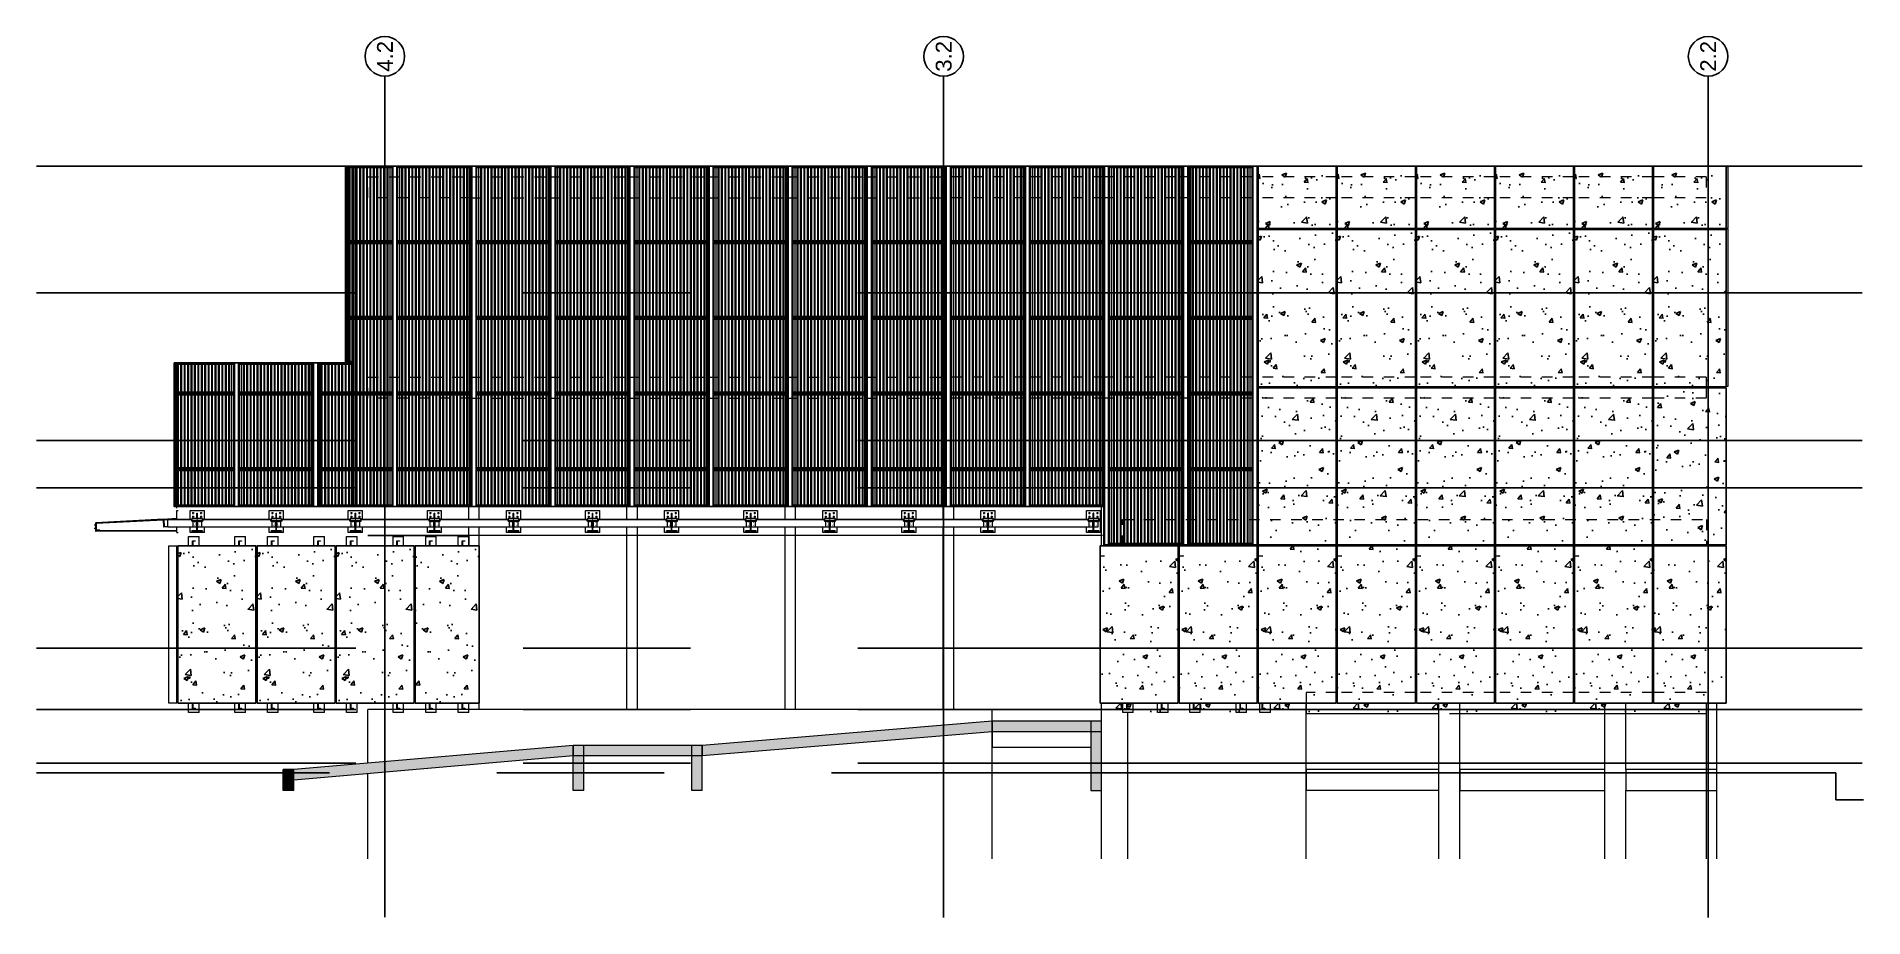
# Model space of a CAD drawing. Header units: millimetres. Extents: x -220592 to 404889, y -217665 to 38245.
# Drawn here: x 1000.64 to 1035.3, y -422.58 to -405.88 of the extents above; entities that cross this region are included whole.
import ezdxf
from ezdxf.enums import TextEntityAlignment as Align

# ---------------------------------------------------------------- set-up
doc = ezdxf.new("R2010")
doc.units = ezdxf.units.MM
for name, pattern in [('CENTER2', [28.575, 19.05, -3.175, 3.175, -3.175]), ('HIDDEN', [0.375, 0.25, -0.125]), ('HIDDENX2', [0.75, 0.5, -0.25]), ('XKITLINE00', [0]), ('XKITLINE02', [4, 2, -2])]:
    doc.linetypes.add(name, pattern=pattern)
for name, color, linetype in [('000 - 0_HIDE_OBJ_FRAMING_DEF_SUB_1', 1, 'Continuous'), ('MULLION', 3, 'Continuous'), ('Stan-Dim', 5, 'Continuous')]:
    doc.layers.add(name, color=color, linetype=linetype)
doc.layers.add('DIMENSION', color=1, linetype='Continuous', lineweight=5)
doc.styles.add('ARIAL', font='arial.ttf')
doc.styles.add('RomanS', font='romans.shx', dxfattribs={"width": 0.8})

# ---------------------------------------------------------------- blocks, each defined once
blk = doc.blocks.new('*A3619')
at = {"layer": '000 - 0_HIDE_OBJ_FRAMING_DEF_SUB_1'}
blk.add_hatch(color=256, dxfattribs=at).paths.add_polyline_path([(434.76, -132.74), (379.76, -128.15), (379.76, -126.15), (434.76, -130.74)], flags=17)
blk = doc.blocks.new('*A3620')
at = {"layer": '000 - 0_HIDE_OBJ_FRAMING_DEF_SUB_1'}
blk.add_hatch(color=256, dxfattribs=at).paths.add_polyline_path([(379.76, -128.12), (359.06, -128.12), (359.06, -126.12), (379.76, -126.12)], flags=17)
blk = doc.blocks.new('*A3621')
at = {"layer": '000 - 0_HIDE_OBJ_FRAMING_DEF_SUB_1'}
blk.add_hatch(color=256, dxfattribs=at).paths.add_polyline_path([(361.06, -139.32), (359.06, -139.32), (359.06, -126.15), (361.06, -126.15)], flags=17)
blk = doc.blocks.new('*A3622')
at = {"layer": '000 - 0_HIDE_OBJ_FRAMING_DEF_SUB_1'}
blk.add_hatch(color=256, dxfattribs=at).paths.add_polyline_path([(514.26, -139.32), (512.26, -139.32), (512.26, -135.32), (514.26, -135.32)], flags=17)
blk = doc.blocks.new('*A3623')
at = {"layer": '000 - 0_HIDE_OBJ_FRAMING_DEF_SUB_1'}
blk.add_hatch(color=256, dxfattribs=at).paths.add_polyline_path([(436.76, -139.32), (434.76, -139.32), (434.76, -130.74), (436.76, -130.74)], flags=17)
blk = doc.blocks.new('*A3624')
at = {"layer": '000 - 0_HIDE_OBJ_FRAMING_DEF_SUB_1'}
blk.add_hatch(color=256, dxfattribs=at).paths.add_polyline_path([(459.26, -139.32), (457.26, -139.32), (457.26, -130.74), (459.26, -130.74)], flags=17)
blk = doc.blocks.new('*A3625')
at = {"layer": '000 - 0_HIDE_OBJ_FRAMING_DEF_SUB_1'}
blk.add_hatch(color=256, dxfattribs=at).paths.add_polyline_path([(459.26, -132.74), (434.76, -132.74), (434.76, -130.74), (459.26, -130.74)], flags=17)
blk = doc.blocks.new('*A3626')
at = {"layer": '000 - 0_HIDE_OBJ_FRAMING_DEF_SUB_1'}
blk.add_hatch(color=256, dxfattribs=at).paths.add_polyline_path([(512.26, -137.32), (459.26, -132.74), (459.26, -130.74), (512.26, -135.32)], flags=17)
blk = doc.blocks.new('*A3650')
at = {"layer": '000 - 0_HIDE_OBJ_FRAMING_DEF_SUB_1', "linetype": 'XKITLINE00', "lineweight": 0}
for p, q in [((359.881137, -90.115104), (359.781137, -90.015104)), ((360.195446, -90.115104), (360.095446, -90.015104)), ((360.509755, -90.115104), (360.409755, -90.015104)), ((360.824064, -90.115104), (360.724064, -90.015104)), ((361.138372, -90.115104), (361.038372, -90.015104)), ((361.452681, -90.115104), (361.352681, -90.015104))]:
    blk.add_line(p, q, dxfattribs=at)
blk = doc.blocks.new('*A3651')
at = {"layer": '000 - 0_HIDE_OBJ_FRAMING_DEF_SUB_1', "linetype": 'XKITLINE00', "lineweight": 0}
for p, q in [((380.516828, -88.44356), (380.616828, -88.34356)), ((380.516828, -88.757869), (380.616828, -88.657869)), ((380.516828, -89.072178), (380.616828, -88.972178)), ((380.516828, -89.386487), (380.616828, -89.286487)), ((380.516828, -89.700795), (380.616828, -89.600795)), ((380.516828, -90.015104), (380.616828, -89.915104))]:
    blk.add_line(p, q, dxfattribs=at)
blk = doc.blocks.new('*A3652')
at = {"layer": '000 - 0_HIDE_OBJ_FRAMING_DEF_SUB_1', "linetype": 'XKITLINE00', "lineweight": 0}
for p, q in [((379.566828, -88.261444), (379.566828, -88.261444)), ((379.566828, -88.261444), (379.566828, -88.261444)), ((380.039211, -88.261446), (379.888927, -88.111162)), ((380.511594, -88.261448), (380.36131, -88.111164)), ((380.983977, -88.26145), (380.833693, -88.111166)), ((381.45636, -88.261452), (381.306076, -88.111168))]:
    blk.add_line(p, q, dxfattribs=at)
blk = doc.blocks.new('*A3653')
at = {"layer": '000 - 0_HIDE_OBJ_FRAMING_DEF_SUB_1', "linetype": 'XKITLINE00', "lineweight": 0}
for p, q in [((360.516828, -88.44356), (360.616828, -88.34356)), ((360.516828, -88.757869), (360.616828, -88.657869)), ((360.516828, -89.072178), (360.616828, -88.972178)), ((360.516828, -89.386487), (360.616828, -89.286487)), ((360.516828, -89.700795), (360.616828, -89.600795)), ((360.516828, -90.015104), (360.616828, -89.915104))]:
    blk.add_line(p, q, dxfattribs=at)
blk = doc.blocks.new('*A3654')
at = {"layer": '000 - 0_HIDE_OBJ_FRAMING_DEF_SUB_1', "linetype": 'XKITLINE00', "lineweight": 0}
for p, q in [((359.566828, -88.261361), (359.566828, -88.261361)), ((359.566828, -88.261361), (359.566828, -88.261361)), ((360.039211, -88.261363), (359.888927, -88.111078)), ((360.511594, -88.261365), (360.36131, -88.11108)), ((360.983977, -88.261367), (360.833693, -88.111082)), ((361.45636, -88.261369), (361.306076, -88.111084))]:
    blk.add_line(p, q, dxfattribs=at)
blk = doc.blocks.new('*A3655')
at = {"layer": '000 - 0_HIDE_OBJ_FRAMING_DEF_SUB_1', "linetype": 'XKITLINE00', "lineweight": 0}
for p, q in [((379.881137, -90.115104), (379.781137, -90.015104)), ((380.195446, -90.115104), (380.095446, -90.015104)), ((380.509755, -90.115104), (380.409755, -90.015104)), ((380.824064, -90.115104), (380.724064, -90.015104)), ((381.138373, -90.115104), (381.038373, -90.015104)), ((381.452682, -90.115104), (381.352682, -90.015104))]:
    blk.add_line(p, q, dxfattribs=at)
blk = doc.blocks.new('*A3656')
at = {"layer": '000 - 0_HIDE_OBJ_FRAMING_DEF_SUB_1', "linetype": 'XKITLINE00', "lineweight": 0}
for p, q in [((409.881137, -90.115104), (409.781137, -90.015104)), ((410.195446, -90.115104), (410.095446, -90.015104)), ((410.509755, -90.115104), (410.409755, -90.015104)), ((410.824064, -90.115104), (410.724064, -90.015104)), ((411.138373, -90.115104), (411.038373, -90.015104)), ((411.452682, -90.115104), (411.352682, -90.015104)), ((409.566828, -90.115104), (409.566828, -90.115104)), ((409.566828, -90.115104), (409.566828, -90.115104))]:
    blk.add_line(p, q, dxfattribs=at)
blk = doc.blocks.new('*A3657')
at = {"layer": '000 - 0_HIDE_OBJ_FRAMING_DEF_SUB_1', "linetype": 'XKITLINE00', "lineweight": 0}
for p, q in [((394.881137, -90.115104), (394.781137, -90.015104)), ((395.195446, -90.115104), (395.095446, -90.015104)), ((395.509755, -90.115104), (395.409755, -90.015104)), ((395.824064, -90.115104), (395.724064, -90.015104)), ((396.138373, -90.115104), (396.038373, -90.015104)), ((396.452682, -90.115104), (396.352682, -90.015104)), ((394.566828, -90.115104), (394.566828, -90.115104)), ((394.566828, -90.115104), (394.566828, -90.115104))]:
    blk.add_line(p, q, dxfattribs=at)
blk = doc.blocks.new('*A3658')
at = {"layer": '000 - 0_HIDE_OBJ_FRAMING_DEF_SUB_1', "linetype": 'XKITLINE00', "lineweight": 0}
for p, q in [((470.039211, -88.261822), (469.888927, -88.111537)), ((470.511594, -88.261824), (470.36131, -88.111539)), ((470.983977, -88.261826), (470.833693, -88.111541)), ((471.45636, -88.261828), (471.306077, -88.111543))]:
    blk.add_line(p, q, dxfattribs=at)
blk = doc.blocks.new('*A3659')
at = {"layer": '000 - 0_HIDE_OBJ_FRAMING_DEF_SUB_1', "linetype": 'XKITLINE00', "lineweight": 0}
for p, q in [((455.516828, -88.44356), (455.616828, -88.34356)), ((455.516828, -88.757869), (455.616828, -88.657869)), ((455.516828, -89.072178), (455.616828, -88.972178)), ((455.516828, -89.386487), (455.616828, -89.286487)), ((455.516828, -89.700795), (455.616828, -89.600795)), ((455.516828, -90.015104), (455.616828, -89.915104))]:
    blk.add_line(p, q, dxfattribs=at)
blk = doc.blocks.new('*A3660')
at = {"layer": '000 - 0_HIDE_OBJ_FRAMING_DEF_SUB_1', "linetype": 'XKITLINE00', "lineweight": 0}
for p, q in [((455.039211, -88.261759), (454.888927, -88.111474)), ((455.511594, -88.261761), (455.36131, -88.111476)), ((455.983977, -88.261763), (455.833693, -88.111478)), ((456.45636, -88.261765), (456.306076, -88.11148))]:
    blk.add_line(p, q, dxfattribs=at)
blk = doc.blocks.new('*A3661')
at = {"layer": '000 - 0_HIDE_OBJ_FRAMING_DEF_SUB_1', "linetype": 'XKITLINE00', "lineweight": 0}
for p, q in [((410.039211, -88.261572), (409.888927, -88.111287)), ((410.511594, -88.261574), (410.36131, -88.111289)), ((410.983977, -88.261576), (410.833693, -88.111291)), ((411.45636, -88.261577), (411.306076, -88.111293))]:
    blk.add_line(p, q, dxfattribs=at)
blk = doc.blocks.new('*A3662')
at = {"layer": '000 - 0_HIDE_OBJ_FRAMING_DEF_SUB_1', "linetype": 'XKITLINE00', "lineweight": 0}
for p, q in [((410.516828, -88.44356), (410.616828, -88.34356)), ((410.516828, -88.757869), (410.616828, -88.657869)), ((410.516828, -89.072178), (410.616828, -88.972178)), ((410.516828, -89.386487), (410.616828, -89.286487)), ((410.516828, -89.700795), (410.616828, -89.600795)), ((410.516828, -90.015104), (410.616828, -89.915104))]:
    blk.add_line(p, q, dxfattribs=at)
blk = doc.blocks.new('*A3663')
at = {"layer": '000 - 0_HIDE_OBJ_FRAMING_DEF_SUB_1', "linetype": 'XKITLINE00', "lineweight": 0}
for p, q in [((425.039211, -88.261634), (424.888927, -88.111349)), ((425.511594, -88.261636), (425.36131, -88.111351)), ((425.983977, -88.261638), (425.833693, -88.111353)), ((426.45636, -88.26164), (426.306076, -88.111355))]:
    blk.add_line(p, q, dxfattribs=at)
blk = doc.blocks.new('*A3664')
at = {"layer": '000 - 0_HIDE_OBJ_FRAMING_DEF_SUB_1', "linetype": 'XKITLINE00', "lineweight": 0}
for p, q in [((425.516828, -88.44356), (425.616828, -88.34356)), ((425.516828, -88.757869), (425.616828, -88.657869)), ((425.516828, -89.072178), (425.616828, -88.972178)), ((425.516828, -89.386487), (425.616828, -89.286487)), ((425.516828, -89.700795), (425.616828, -89.600795)), ((425.516828, -90.015104), (425.616828, -89.915104))]:
    blk.add_line(p, q, dxfattribs=at)
blk = doc.blocks.new('*A3665')
at = {"layer": '000 - 0_HIDE_OBJ_FRAMING_DEF_SUB_1', "linetype": 'XKITLINE00', "lineweight": 0}
for p, q in [((440.039211, -88.261697), (439.888927, -88.111412)), ((440.511594, -88.261699), (440.36131, -88.111414)), ((440.983977, -88.261701), (440.833693, -88.111416)), ((441.45636, -88.261703), (441.306076, -88.111418))]:
    blk.add_line(p, q, dxfattribs=at)
blk = doc.blocks.new('*A3666')
at = {"layer": '000 - 0_HIDE_OBJ_FRAMING_DEF_SUB_1', "linetype": 'XKITLINE00', "lineweight": 0}
for p, q in [((440.516828, -88.44356), (440.616828, -88.34356)), ((440.516828, -88.757869), (440.616828, -88.657869)), ((440.516828, -89.072178), (440.616828, -88.972178)), ((440.516828, -89.386487), (440.616828, -89.286487)), ((440.516828, -89.700795), (440.616828, -89.600795)), ((440.516828, -90.015104), (440.616828, -89.915104))]:
    blk.add_line(p, q, dxfattribs=at)
blk = doc.blocks.new('*A3667')
at = {"layer": '000 - 0_HIDE_OBJ_FRAMING_DEF_SUB_1', "linetype": 'XKITLINE00', "lineweight": 0}
for p, q in [((395.516828, -88.44356), (395.616828, -88.34356)), ((395.516828, -88.757869), (395.616828, -88.657869)), ((395.516828, -89.072178), (395.616828, -88.972178)), ((395.516828, -89.386487), (395.616828, -89.286487)), ((395.516828, -89.700795), (395.616828, -89.600795)), ((395.516828, -90.015104), (395.616828, -89.915104))]:
    blk.add_line(p, q, dxfattribs=at)
blk = doc.blocks.new('*A3668')
at = {"layer": '000 - 0_HIDE_OBJ_FRAMING_DEF_SUB_1', "linetype": 'XKITLINE00', "lineweight": 0}
for p, q in [((395.039211, -88.261509), (394.888927, -88.111224)), ((395.511594, -88.261511), (395.36131, -88.111226)), ((395.983977, -88.261513), (395.833693, -88.111228)), ((396.45636, -88.261515), (396.306076, -88.11123))]:
    blk.add_line(p, q, dxfattribs=at)
blk = doc.blocks.new('*A3669')
at = {"layer": '000 - 0_HIDE_OBJ_FRAMING_DEF_SUB_1', "linetype": 'XKITLINE00', "lineweight": 0}
for p, q in [((469.881137, -90.115104), (469.781137, -90.015104)), ((470.195446, -90.115104), (470.095446, -90.015104)), ((470.509755, -90.115104), (470.409755, -90.015104)), ((470.824064, -90.115104), (470.724064, -90.015104)), ((471.138373, -90.115104), (471.038373, -90.015104)), ((471.452682, -90.115104), (471.352682, -90.015104)), ((469.566828, -90.115104), (469.566828, -90.115104)), ((469.566828, -90.115104), (469.566828, -90.115104))]:
    blk.add_line(p, q, dxfattribs=at)
blk = doc.blocks.new('*A3670')
at = {"layer": '000 - 0_HIDE_OBJ_FRAMING_DEF_SUB_1', "linetype": 'XKITLINE00', "lineweight": 0}
for p, q in [((454.881137, -90.115104), (454.781137, -90.015104)), ((455.195446, -90.115104), (455.095446, -90.015104)), ((455.509755, -90.115104), (455.409755, -90.015104)), ((455.824064, -90.115104), (455.724064, -90.015104)), ((456.138373, -90.115104), (456.038373, -90.015104)), ((456.452682, -90.115104), (456.352682, -90.015104)), ((454.566828, -90.115104), (454.566828, -90.115104)), ((454.566828, -90.115104), (454.566828, -90.115104))]:
    blk.add_line(p, q, dxfattribs=at)
blk = doc.blocks.new('*A3671')
at = {"layer": '000 - 0_HIDE_OBJ_FRAMING_DEF_SUB_1', "linetype": 'XKITLINE00', "lineweight": 0}
for p, q in [((424.881137, -90.115104), (424.781137, -90.015104)), ((425.195446, -90.115104), (425.095446, -90.015104)), ((425.509755, -90.115104), (425.409755, -90.015104)), ((425.824064, -90.115104), (425.724064, -90.015104)), ((426.138373, -90.115104), (426.038373, -90.015104)), ((426.452682, -90.115104), (426.352682, -90.015104)), ((424.566828, -90.115104), (424.566828, -90.115104)), ((424.566828, -90.115104), (424.566828, -90.115104))]:
    blk.add_line(p, q, dxfattribs=at)
blk = doc.blocks.new('*A3672')
at = {"layer": '000 - 0_HIDE_OBJ_FRAMING_DEF_SUB_1', "linetype": 'XKITLINE00', "lineweight": 0}
for p, q in [((439.881137, -90.115104), (439.781137, -90.015104)), ((440.195446, -90.115104), (440.095446, -90.015104)), ((440.509755, -90.115104), (440.409755, -90.015104)), ((440.824064, -90.115104), (440.724064, -90.015104)), ((441.138373, -90.115104), (441.038373, -90.015104)), ((441.452682, -90.115104), (441.352682, -90.015104)), ((439.566828, -90.115104), (439.566828, -90.115104)), ((439.566828, -90.115104), (439.566828, -90.115104))]:
    blk.add_line(p, q, dxfattribs=at)
blk = doc.blocks.new('*A3673')
at = {"layer": '000 - 0_HIDE_OBJ_FRAMING_DEF_SUB_1', "linetype": 'XKITLINE00', "lineweight": 0}
for p, q in [((470.516828, -88.44356), (470.616828, -88.34356)), ((470.516828, -88.757869), (470.616828, -88.657869)), ((470.516828, -89.072178), (470.616828, -88.972178)), ((470.516828, -89.386487), (470.616828, -89.286487)), ((470.516828, -89.700795), (470.616828, -89.600795)), ((470.516828, -90.015104), (470.616828, -89.915104))]:
    blk.add_line(p, q, dxfattribs=at)
blk = doc.blocks.new('*A3674')
at = {"layer": '000 - 0_HIDE_OBJ_FRAMING_DEF_SUB_1', "linetype": 'XKITLINE00', "lineweight": 0}
for p, q in [((530.039211, -88.262072), (529.888928, -88.111787)), ((530.511594, -88.262074), (530.361311, -88.111789)), ((530.983977, -88.262076), (530.833694, -88.111791)), ((531.45636, -88.262078), (531.306077, -88.111793))]:
    blk.add_line(p, q, dxfattribs=at)
blk = doc.blocks.new('*A3675')
at = {"layer": '000 - 0_HIDE_OBJ_FRAMING_DEF_SUB_1', "linetype": 'XKITLINE00', "lineweight": 0}
for p, q in [((529.881137, -90.115104), (529.781137, -90.015104)), ((530.195446, -90.115104), (530.095446, -90.015104)), ((530.509755, -90.115104), (530.409755, -90.015104)), ((530.824064, -90.115104), (530.724064, -90.015104)), ((531.138373, -90.115104), (531.038373, -90.015104)), ((531.452682, -90.115104), (531.352682, -90.015104)), ((529.566828, -90.115104), (529.566828, -90.115104)), ((529.566828, -90.115104), (529.566828, -90.115104))]:
    blk.add_line(p, q, dxfattribs=at)
blk = doc.blocks.new('*A3676')
at = {"layer": '000 - 0_HIDE_OBJ_FRAMING_DEF_SUB_1', "linetype": 'XKITLINE00', "lineweight": 0}
for p, q in [((514.881137, -90.115104), (514.781137, -90.015104)), ((515.195446, -90.115104), (515.095446, -90.015104)), ((515.509755, -90.115104), (515.409755, -90.015104)), ((515.824064, -90.115104), (515.724064, -90.015104)), ((516.138373, -90.115104), (516.038373, -90.015104)), ((516.452682, -90.115104), (516.352682, -90.015104)), ((514.566828, -90.115104), (514.566828, -90.115104)), ((514.566828, -90.115104), (514.566828, -90.115104))]:
    blk.add_line(p, q, dxfattribs=at)
blk = doc.blocks.new('*A3677')
at = {"layer": '000 - 0_HIDE_OBJ_FRAMING_DEF_SUB_1', "linetype": 'XKITLINE00', "lineweight": 0}
for p, q in [((499.881137, -90.115104), (499.781137, -90.015104)), ((500.195446, -90.115104), (500.095446, -90.015104)), ((500.509755, -90.115104), (500.409755, -90.015104)), ((500.824064, -90.115104), (500.724064, -90.015104)), ((501.138373, -90.115104), (501.038373, -90.015104)), ((501.452682, -90.115104), (501.352682, -90.015104)), ((499.566828, -90.115104), (499.566828, -90.115104)), ((499.566828, -90.115104), (499.566828, -90.115104))]:
    blk.add_line(p, q, dxfattribs=at)
blk = doc.blocks.new('*A3678')
at = {"layer": '000 - 0_HIDE_OBJ_FRAMING_DEF_SUB_1', "linetype": 'XKITLINE00', "lineweight": 0}
for p, q in [((484.881137, -90.115104), (484.781137, -90.015104)), ((485.195446, -90.115104), (485.095446, -90.015104)), ((485.509755, -90.115104), (485.409755, -90.015104)), ((485.824064, -90.115104), (485.724064, -90.015104)), ((486.138373, -90.115104), (486.038373, -90.015104)), ((486.452682, -90.115104), (486.352682, -90.015104)), ((484.566828, -90.115104), (484.566828, -90.115104)), ((484.566828, -90.115104), (484.566828, -90.115104))]:
    blk.add_line(p, q, dxfattribs=at)
blk = doc.blocks.new('*A3679')
at = {"layer": '000 - 0_HIDE_OBJ_FRAMING_DEF_SUB_1', "linetype": 'XKITLINE00', "lineweight": 0}
for p, q in [((485.039211, -88.261884), (484.888927, -88.111599)), ((485.511594, -88.261886), (485.36131, -88.111601)), ((485.983977, -88.261888), (485.833694, -88.111603)), ((486.45636, -88.26189), (486.306077, -88.111605))]:
    blk.add_line(p, q, dxfattribs=at)
blk = doc.blocks.new('*A3680')
at = {"layer": '000 - 0_HIDE_OBJ_FRAMING_DEF_SUB_1', "linetype": 'XKITLINE00', "lineweight": 0}
for p, q in [((485.516828, -88.44356), (485.616828, -88.34356)), ((485.516828, -88.757869), (485.616828, -88.657869)), ((485.516828, -89.072178), (485.616828, -88.972178)), ((485.516828, -89.386487), (485.616828, -89.286487)), ((485.516828, -89.700795), (485.616828, -89.600795)), ((485.516828, -90.015104), (485.616828, -89.915104))]:
    blk.add_line(p, q, dxfattribs=at)
blk = doc.blocks.new('*A3681')
at = {"layer": '000 - 0_HIDE_OBJ_FRAMING_DEF_SUB_1', "linetype": 'XKITLINE00', "lineweight": 0}
for p, q in [((500.039211, -88.261947), (499.888927, -88.111662)), ((500.511594, -88.261949), (500.36131, -88.111664)), ((500.983977, -88.261951), (500.833694, -88.111666)), ((501.45636, -88.261953), (501.306077, -88.111668))]:
    blk.add_line(p, q, dxfattribs=at)
blk = doc.blocks.new('*A3682')
at = {"layer": '000 - 0_HIDE_OBJ_FRAMING_DEF_SUB_1', "linetype": 'XKITLINE00', "lineweight": 0}
for p, q in [((500.516828, -88.44356), (500.616828, -88.34356)), ((500.516828, -88.757869), (500.616828, -88.657869)), ((500.516828, -89.072178), (500.616828, -88.972178)), ((500.516828, -89.386487), (500.616828, -89.286487)), ((500.516828, -89.700795), (500.616828, -89.600795)), ((500.516828, -90.015104), (500.616828, -89.915104))]:
    blk.add_line(p, q, dxfattribs=at)
blk = doc.blocks.new('*A3683')
at = {"layer": '000 - 0_HIDE_OBJ_FRAMING_DEF_SUB_1', "linetype": 'XKITLINE00', "lineweight": 0}
for p, q in [((515.039211, -88.262009), (514.888927, -88.111725)), ((515.511594, -88.262011), (515.361311, -88.111727)), ((515.983977, -88.262013), (515.833694, -88.111729)), ((516.45636, -88.262015), (516.306077, -88.111731))]:
    blk.add_line(p, q, dxfattribs=at)
blk = doc.blocks.new('*A3684')
at = {"layer": '000 - 0_HIDE_OBJ_FRAMING_DEF_SUB_1', "linetype": 'XKITLINE00', "lineweight": 0}
for p, q in [((515.516828, -88.44356), (515.616828, -88.34356)), ((515.516828, -88.757869), (515.616828, -88.657869)), ((515.516828, -89.072178), (515.616828, -88.972178)), ((515.516828, -89.386487), (515.616828, -89.286487)), ((515.516828, -89.700795), (515.616828, -89.600795)), ((515.516828, -90.015104), (515.616828, -89.915104))]:
    blk.add_line(p, q, dxfattribs=at)
blk = doc.blocks.new('*A3685')
at = {"layer": '000 - 0_HIDE_OBJ_FRAMING_DEF_SUB_1', "linetype": 'XKITLINE00', "lineweight": 0}
blk.add_line((549.130535, -88.515104), (549.030535, -88.615104), dxfattribs=at)
blk = doc.blocks.new('*A3686')
at = {"layer": '000 - 0_HIDE_OBJ_FRAMING_DEF_SUB_1', "linetype": 'XKITLINE00', "lineweight": 0}
for p, q in [((530.516828, -88.44356), (530.616828, -88.34356)), ((530.516828, -88.757869), (530.616828, -88.657869)), ((530.516828, -89.072178), (530.616828, -88.972178)), ((530.516828, -89.386487), (530.616828, -89.286487)), ((530.516828, -89.700795), (530.616828, -89.600795)), ((530.516828, -90.015104), (530.616828, -89.915104))]:
    blk.add_line(p, q, dxfattribs=at)
blk = doc.blocks.new('*A3769')
at = {"layer": '000 - 0_HIDE_OBJ_FRAMING_DEF_SUB_1', "linetype": 'XKITLINE00', "lineweight": 0}
for p, q in [((373.698798, -85.415128), (373.698842, -85.415128)), ((373.698842, -85.415128), (373.698842, -85.315128)), ((373.698842, -85.415128), (387.498728, -85.415128)), ((387.498728, -85.415128), (387.498728, -85.315128))]:
    blk.add_line(p, q, dxfattribs=at)
blk = doc.blocks.new('*A3777')
at = {"layer": '000 - 0_HIDE_OBJ_FRAMING_DEF_SUB_1', "linetype": 'XKITLINE00', "lineweight": 0}
for p, q in [((380.766555, -89.321331), (380.766555, -89.365612)), ((380.766555, -89.365612), (395.366591, -89.365612)), ((381.566828, -88.113976), (381.666556, -88.113976)), ((381.66656, -88.117944), (381.566828, -88.117944)), ((394.46651, -87.822624), (381.66651, -87.822624)), ((381.66651, -87.822624), (381.666561, -87.86841)), ((381.666561, -87.86841), (381.66656, -88.117944)), ((394.466561, -87.86841), (381.666561, -87.86841)), ((394.466561, -87.86841), (394.46651, -87.822624)), ((394.466556, -88.113976), (394.566828, -88.113976)), ((394.46656, -88.117944), (394.466561, -87.86841)), ((394.566828, -88.117944), (394.46656, -88.117944)), ((395.366591, -89.365612), (395.366591, -89.321331))]:
    blk.add_line(p, q, dxfattribs=at)
blk = doc.blocks.new('*A3785')
at = {"layer": '000 - 0_HIDE_OBJ_FRAMING_DEF_SUB_1', "linetype": 'XKITLINE00', "lineweight": 0}
for p, q in [((379.763992, -123.915128), (379.764078, -123.915128)), ((379.764078, -123.915128), (498.184078, -123.915128)), ((379.764078, -126.14521), (379.764078, -123.915128)), ((498.183993, -123.915128), (498.184078, -123.915128)), ((498.184078, -134.098368), (498.184078, -123.915128)), ((379.764078, -152.225328), (379.764078, -128.14521)), ((498.184078, -152.225328), (498.184078, -136.098368))]:
    blk.add_line(p, q, dxfattribs=at)
blk = doc.blocks.new('*A3786')
at = {"layer": '000 - 0_HIDE_OBJ_FRAMING_DEF_SUB_1', "linetype": 'XKITLINE00', "lineweight": 0}
for p, q in [((379.762633, -128.115128), (379.762633, -128.145128)), ((379.762633, -128.145128), (379.763089, -128.145128)), ((379.762633, -128.145128), (379.763089, -128.145166)), ((379.763089, -128.145128), (379.763089, -126.145128)), ((379.763089, -126.145128), (434.76449, -130.735128)), ((379.763089, -128.145128), (434.76449, -132.735128)), ((434.76449, -132.735128), (434.76449, -130.735128))]:
    blk.add_line(p, q, dxfattribs=at)
blk = doc.blocks.new('*A3787')
at = {"layer": '000 - 0_HIDE_OBJ_FRAMING_DEF_SUB_1', "linetype": 'XKITLINE02', "lineweight": 0}
for p, q in [((244.320509, -60.915128), (254.314236, -60.915128)), ((244.320595, -60.915128), (244.320595, -62.715128)), ((254.514119, -60.915128), (269.314236, -60.915128)), ((269.514119, -60.915128), (284.314236, -60.915128)), ((284.514119, -60.915128), (299.314236, -60.915128)), ((299.514119, -60.915128), (314.314236, -60.915128)), ((314.514118, -60.915128), (330.514254, -60.915128)), ((330.514403, -60.915128), (344.914254, -60.915128)), ((344.914403, -60.915128), (358.598754, -60.915128)), ((358.598903, -60.915128), (373.598754, -60.915128)), ((373.598902, -60.915128), (388.598754, -60.915128)), ((403.598754, -60.915128), (388.598902, -60.915128)), ((418.598754, -60.915128), (403.598902, -60.915128)), ((433.598754, -60.915128), (418.598902, -60.915128)), ((448.598754, -60.915128), (433.598902, -60.915128)), ((463.598754, -60.915128), (448.598902, -60.915128)), ((478.598754, -60.915128), (463.598902, -60.915128)), ((498.18405, -60.915128), (478.598902, -60.915128)), ((498.18405, -64.915128), (498.18405, -60.915128)), ((244.320509, -64.915128), (254.314236, -64.915128)), ((244.320595, -62.915128), (244.320595, -64.915128)), ((254.514119, -64.915128), (269.314236, -64.915128)), ((269.514119, -64.915128), (284.314236, -64.915128)), ((284.514119, -64.915128), (299.314236, -64.915128)), ((299.514119, -64.915128), (314.314236, -64.915128)), ((314.514118, -64.915128), (330.514254, -64.915128)), ((330.514403, -64.915128), (344.914254, -64.915128)), ((344.914403, -64.915128), (358.598754, -64.915128)), ((358.598903, -64.915128), (373.598754, -64.915128)), ((373.598902, -64.915128), (388.598754, -64.915128)), ((403.598754, -64.915128), (388.598902, -64.915128)), ((418.598754, -64.915128), (403.598902, -64.915128)), ((433.598754, -64.915128), (418.598902, -64.915128)), ((448.598754, -64.915128), (433.598902, -64.915128)), ((463.598754, -64.915128), (448.598902, -64.915128)), ((478.598754, -64.915128), (463.598902, -64.915128)), ((478.598902, -64.915128), (498.18405, -64.915128))]:
    blk.add_line(p, q, dxfattribs=at)
at = {"layer": '000 - 0_HIDE_OBJ_FRAMING_DEF_SUB_1', "linetype": 'XKITLINE00', "lineweight": 0}
for p, q in [((254.314236, -60.915128), (254.514119, -60.915128)), ((269.314236, -60.915128), (269.514119, -60.915128)), ((284.314236, -60.915128), (284.514119, -60.915128)), ((299.314236, -60.915128), (299.514119, -60.915128)), ((314.314236, -60.915128), (314.514118, -60.915128)), ((330.514254, -60.915128), (330.514403, -60.915128)), ((344.914254, -60.915128), (344.914403, -60.915128)), ((358.598754, -60.915128), (358.598903, -60.915128)), ((373.598754, -60.915128), (373.598902, -60.915128)), ((388.598754, -60.915128), (388.598902, -60.915128)), ((403.598902, -60.915128), (403.598754, -60.915128)), ((418.598902, -60.915128), (418.598754, -60.915128)), ((433.598902, -60.915128), (433.598754, -60.915128)), ((448.598902, -60.915128), (448.598754, -60.915128)), ((463.598902, -60.915128), (463.598754, -60.915128)), ((478.598902, -60.915128), (478.598754, -60.915128)), ((244.320595, -62.715128), (244.320595, -62.915128)), ((254.314236, -64.915128), (254.514119, -64.915128)), ((269.314236, -64.915128), (269.514119, -64.915128)), ((284.314236, -64.915128), (284.514119, -64.915128)), ((299.314236, -64.915128), (299.514119, -64.915128)), ((314.314236, -64.915128), (314.514118, -64.915128)), ((330.514254, -64.915128), (330.514403, -64.915128)), ((344.914254, -64.915128), (344.914403, -64.915128)), ((358.598754, -64.915128), (358.598903, -64.915128)), ((373.598754, -64.915128), (373.598902, -64.915128)), ((388.598754, -64.915128), (388.598902, -64.915128)), ((403.598902, -64.915128), (403.598754, -64.915128)), ((418.598902, -64.915128), (418.598754, -64.915128)), ((433.598902, -64.915128), (433.598754, -64.915128)), ((448.598902, -64.915128), (448.598754, -64.915128)), ((463.598902, -64.915128), (463.598754, -64.915128)), ((478.598902, -64.915128), (478.598754, -64.915128))]:
    blk.add_line(p, q, dxfattribs=at)
blk = doc.blocks.new('*A3788')
at = {"layer": '000 - 0_HIDE_OBJ_FRAMING_DEF_SUB_1', "linetype": 'XKITLINE02', "lineweight": 0}
for p, q in [((244.320509, -22.915128), (254.314236, -22.915128)), ((244.320595, -22.915128), (244.320595, -26.915128)), ((254.514119, -22.915128), (269.314236, -22.915128)), ((269.514119, -22.915128), (284.314236, -22.915128)), ((284.514119, -22.915128), (299.314236, -22.915128)), ((299.514119, -22.915128), (314.314236, -22.915128)), ((314.514118, -22.915128), (330.514254, -22.915128)), ((330.514403, -22.915128), (344.914254, -22.915128)), ((344.914403, -22.915128), (358.598754, -22.915128)), ((358.598903, -22.915128), (373.598754, -22.915128)), ((373.598902, -22.915128), (388.598754, -22.915128)), ((403.598754, -22.915128), (388.598902, -22.915128)), ((418.598754, -22.915128), (403.598902, -22.915128)), ((433.598754, -22.915128), (418.598902, -22.915128)), ((448.598754, -22.915128), (433.598902, -22.915128)), ((463.598754, -22.915128), (448.598902, -22.915128)), ((478.598754, -22.915128), (463.598902, -22.915128)), ((498.18405, -22.915128), (478.598902, -22.915128)), ((498.18405, -26.915128), (498.18405, -22.915128)), ((244.320509, -26.915128), (254.314236, -26.915128)), ((254.514119, -26.915128), (269.314236, -26.915128)), ((269.514119, -26.915128), (284.314236, -26.915128)), ((284.514119, -26.915128), (299.314236, -26.915128)), ((299.514119, -26.915128), (314.314236, -26.915128)), ((314.514118, -26.915128), (330.514254, -26.915128)), ((330.514403, -26.915128), (344.914254, -26.915128)), ((344.914403, -26.915128), (358.598754, -26.915128)), ((358.598903, -26.915128), (373.598754, -26.915128)), ((373.598902, -26.915128), (388.598754, -26.915128)), ((403.598754, -26.915128), (388.598902, -26.915128)), ((418.598754, -26.915128), (403.598902, -26.915128)), ((433.598754, -26.915128), (418.598902, -26.915128)), ((448.598754, -26.915128), (433.598902, -26.915128)), ((463.598754, -26.915128), (448.598902, -26.915128)), ((478.598754, -26.915128), (463.598902, -26.915128)), ((478.598902, -26.915128), (498.18405, -26.915128))]:
    blk.add_line(p, q, dxfattribs=at)
at = {"layer": '000 - 0_HIDE_OBJ_FRAMING_DEF_SUB_1', "linetype": 'XKITLINE00', "lineweight": 0}
for p, q in [((254.314236, -22.915128), (254.514119, -22.915128)), ((269.314236, -22.915128), (269.514119, -22.915128)), ((284.314236, -22.915128), (284.514119, -22.915128)), ((299.314236, -22.915128), (299.514119, -22.915128)), ((314.314236, -22.915128), (314.514118, -22.915128)), ((330.514254, -22.915128), (330.514403, -22.915128)), ((344.914254, -22.915128), (344.914403, -22.915128)), ((358.598754, -22.915128), (358.598903, -22.915128)), ((373.598754, -22.915128), (373.598902, -22.915128)), ((388.598754, -22.915128), (388.598902, -22.915128)), ((403.598902, -22.915128), (403.598754, -22.915128)), ((418.598902, -22.915128), (418.598754, -22.915128)), ((433.598902, -22.915128), (433.598754, -22.915128)), ((448.598902, -22.915128), (448.598754, -22.915128)), ((463.598902, -22.915128), (463.598754, -22.915128)), ((478.598902, -22.915128), (478.598754, -22.915128)), ((254.314236, -26.915128), (254.514119, -26.915128)), ((269.314236, -26.915128), (269.514119, -26.915128)), ((284.314236, -26.915128), (284.514119, -26.915128)), ((299.314236, -26.915128), (299.514119, -26.915128)), ((314.314236, -26.915128), (314.514118, -26.915128)), ((330.514254, -26.915128), (330.514403, -26.915128)), ((344.914254, -26.915128), (344.914403, -26.915128)), ((358.598754, -26.915128), (358.598903, -26.915128)), ((373.598754, -26.915128), (373.598902, -26.915128)), ((388.598754, -26.915128), (388.598902, -26.915128)), ((403.598902, -26.915128), (403.598754, -26.915128)), ((418.598902, -26.915128), (418.598754, -26.915128)), ((433.598902, -26.915128), (433.598754, -26.915128)), ((448.598902, -26.915128), (448.598754, -26.915128)), ((463.598902, -26.915128), (463.598754, -26.915128)), ((478.598902, -26.915128), (478.598754, -26.915128))]:
    blk.add_line(p, q, dxfattribs=at)
blk = doc.blocks.new('*A3789')
at = {"layer": '000 - 0_HIDE_OBJ_FRAMING_DEF_SUB_1', "linetype": 'XKITLINE00', "lineweight": 0}
for p, q in [((478.598754, -22.915128), (478.598902, -22.915128)), ((477.064094, -87.822624), (477.064094, -85.415128)), ((479.064094, -87.822624), (479.064094, -85.415128)), ((477.064094, -123.915128), (477.064094, -89.365612)), ((479.064094, -92.915128), (479.064094, -89.365612)), ((479.064094, -123.915128), (479.064094, -122.715128))]:
    blk.add_line(p, q, dxfattribs=at)
blk = doc.blocks.new('*A3790')
at = {"layer": '000 - 0_HIDE_OBJ_FRAMING_DEF_SUB_1', "linetype": 'XKITLINE00', "lineweight": 0}
for p, q in [((519.434136, -122.715128), (519.434136, -92.915128)), ((534.234237, -92.915128), (519.434237, -92.915128)), ((519.434237, -122.715128), (519.434237, -92.915128)), ((534.234237, -92.915128), (534.234237, -122.715128)), ((534.234237, -122.715128), (519.434237, -122.715128))]:
    blk.add_line(p, q, dxfattribs=at)
at = {"layer": '000 - 0_HIDE_OBJ_FRAMING_DEF_SUB_1', "linetype": 'XKITLINE02', "lineweight": 0}
for p, q in [((519.434136, -92.915128), (519.434237, -92.915128)), ((519.434237, -92.915128), (519.434136, -92.915128)), ((534.234136, -122.715128), (534.234136, -92.915128)), ((534.234136, -92.915128), (534.234237, -92.915128)), ((519.434237, -122.715128), (519.434136, -122.715128)), ((519.434136, -122.715128), (519.434237, -122.715128)), ((534.234237, -122.715128), (534.234136, -122.715128))]:
    blk.add_line(p, q, dxfattribs=at)
blk = doc.blocks.new('*A3791')
at = {"layer": '000 - 0_HIDE_OBJ_FRAMING_DEF_SUB_1', "linetype": 'XKITLINE00', "lineweight": 0}
for p, q in [((535.934196, -92.915128), (534.434039, -92.915128)), ((534.434196, -122.715128), (534.434196, -92.915128)), ((535.934196, -122.715128), (535.934196, -92.915128)), ((534.434039, -122.715128), (535.934196, -122.715128))]:
    blk.add_line(p, q, dxfattribs=at)
blk = doc.blocks.new('*A3792')
at = {"layer": '000 - 0_HIDE_OBJ_FRAMING_DEF_SUB_1', "linetype": 'XKITLINE00', "lineweight": 0}
blk.add_line((489.234237, -111.315128), (489.434117, -111.315128), dxfattribs=at)
blk = doc.blocks.new('*A3793')
at = {"layer": '000 - 0_HIDE_OBJ_FRAMING_DEF_SUB_1', "linetype": 'XKITLINE00', "lineweight": 0}
for p, q in [((504.434136, -122.715128), (504.434136, -92.915128)), ((519.234237, -92.915128), (504.434237, -92.915128)), ((504.434237, -122.715128), (504.434237, -92.915128)), ((519.234237, -92.915128), (519.234237, -122.715128)), ((519.234237, -122.715128), (504.434237, -122.715128))]:
    blk.add_line(p, q, dxfattribs=at)
at = {"layer": '000 - 0_HIDE_OBJ_FRAMING_DEF_SUB_1', "linetype": 'XKITLINE02', "lineweight": 0}
for p, q in [((504.434136, -92.915128), (504.434237, -92.915128)), ((504.434237, -92.915128), (504.434136, -92.915128)), ((519.234136, -122.715128), (519.234136, -92.915128)), ((519.234136, -92.915128), (519.234237, -92.915128)), ((504.434237, -122.715128), (504.434136, -122.715128)), ((504.434136, -122.715128), (504.434237, -122.715128)), ((519.234237, -122.715128), (519.234136, -122.715128))]:
    blk.add_line(p, q, dxfattribs=at)
blk = doc.blocks.new('*A3794')
at = {"layer": '000 - 0_HIDE_OBJ_FRAMING_DEF_SUB_1', "linetype": 'XKITLINE00', "lineweight": 0}
for p, q in [((489.434136, -122.715128), (489.434136, -92.915128)), ((504.234237, -92.915128), (489.434237, -92.915128)), ((489.434237, -122.715128), (489.434237, -92.915128)), ((504.234237, -92.915128), (504.234237, -122.715128)), ((504.234237, -122.715128), (489.434237, -122.715128))]:
    blk.add_line(p, q, dxfattribs=at)
at = {"layer": '000 - 0_HIDE_OBJ_FRAMING_DEF_SUB_1', "linetype": 'XKITLINE02', "lineweight": 0}
for p, q in [((489.434136, -92.915128), (489.434237, -92.915128)), ((489.434237, -92.915128), (489.434136, -92.915128)), ((504.234136, -122.715128), (504.234136, -92.915128)), ((504.234136, -92.915128), (504.234237, -92.915128)), ((489.434237, -122.715128), (489.434136, -122.715128)), ((489.434136, -122.715128), (489.434237, -122.715128)), ((504.234237, -122.715128), (504.234136, -122.715128))]:
    blk.add_line(p, q, dxfattribs=at)
blk = doc.blocks.new('*A3795')
at = {"layer": '000 - 0_HIDE_OBJ_FRAMING_DEF_SUB_1', "linetype": 'XKITLINE00', "lineweight": 0}
for p, q in [((477.084112, -122.715128), (477.084112, -92.915128)), ((489.234237, -92.915128), (477.084213, -92.915128)), ((477.084213, -122.715128), (477.084213, -92.915128)), ((489.234237, -92.915128), (489.234237, -122.715128)), ((489.234237, -122.715128), (477.084213, -122.715128))]:
    blk.add_line(p, q, dxfattribs=at)
at = {"layer": '000 - 0_HIDE_OBJ_FRAMING_DEF_SUB_1', "linetype": 'XKITLINE02', "lineweight": 0}
for p, q in [((477.084112, -92.915128), (477.084213, -92.915128)), ((477.084213, -92.915128), (477.084112, -92.915128)), ((489.234136, -122.715128), (489.234136, -92.915128)), ((489.234136, -92.915128), (489.234237, -92.915128)), ((477.084213, -122.715128), (477.084112, -122.715128)), ((477.084112, -122.715128), (477.084213, -122.715128)), ((489.234237, -122.715128), (489.234136, -122.715128))]:
    blk.add_line(p, q, dxfattribs=at)
blk = doc.blocks.new('*A3796')
at = {"layer": '000 - 0_HIDE_OBJ_FRAMING_DEF_SUB_1', "linetype": 'XKITLINE00', "lineweight": 0}
for p, q in [((291.064077, -92.915128), (291.064077, -92.715128)), ((295.064077, -92.915128), (295.064077, -92.715128)), ((291.064077, -152.225328), (291.064077, -122.715128)), ((295.064077, -152.225328), (295.064077, -122.715128))]:
    blk.add_line(p, q, dxfattribs=at)
blk = doc.blocks.new('*A3797')
at = {"layer": '000 - 0_HIDE_OBJ_FRAMING_DEF_SUB_1', "linetype": 'XKITLINE00', "lineweight": 0}
for p, q in [((358.598754, -81.915128), (358.598903, -81.915128)), ((373.598754, -81.915128), (373.598902, -81.915128)), ((388.598754, -81.915128), (388.598902, -81.915128)), ((403.598754, -81.915128), (403.598902, -81.915128)), ((418.598754, -81.915128), (418.598902, -81.915128)), ((433.598754, -81.915128), (433.598902, -81.915128)), ((448.598754, -81.915128), (448.598902, -81.915128)), ((463.598754, -81.915128), (463.598902, -81.915128)), ((478.598754, -81.915128), (478.598902, -81.915128)), ((358.598754, -90.915128), (358.598903, -90.915128)), ((358.848903, -90.915128), (498.183991, -90.915128)), ((498.183907, -90.915128), (498.183991, -90.915128))]:
    blk.add_line(p, q, dxfattribs=at)
blk = doc.blocks.new('*A3798')
at = {"layer": '000 - 0_HIDE_OBJ_FRAMING_DEF_SUB_1', "linetype": 'XKITLINE00', "lineweight": 0}
for p, q in [((388.598754, -22.915128), (388.598902, -22.915128)), ((387.064077, -87.822624), (387.064077, -85.415128)), ((389.064077, -87.822624), (389.064077, -85.415128)), ((387.064077, -123.915128), (387.064077, -89.365612)), ((389.064077, -123.915128), (389.064077, -89.365612))]:
    blk.add_line(p, q, dxfattribs=at)
blk = doc.blocks.new('*A3799')
at = {"layer": '000 - 0_HIDE_OBJ_FRAMING_DEF_SUB_1', "linetype": 'XKITLINE00', "lineweight": 0}
for p, q in [((418.598754, -22.915128), (418.598902, -22.915128)), ((417.06409, -87.822624), (417.06409, -85.415128)), ((419.06409, -87.822624), (419.06409, -85.415128)), ((417.06409, -123.915128), (417.06409, -89.365612)), ((419.06409, -123.915128), (419.06409, -89.365612))]:
    blk.add_line(p, q, dxfattribs=at)
blk = doc.blocks.new('*A3802')
at = {"layer": '000 - 0_HIDE_OBJ_FRAMING_DEF_SUB_1', "linetype": 'XKITLINE02', "lineweight": 0}
for p, q in [((355.066382, -87.915128), (244.313992, -87.915128)), ((244.314077, -87.915128), (244.314077, -92.915128)), ((355.066382, -92.915128), (355.066382, -87.915128)), ((244.313992, -92.915128), (254.314236, -92.915128)), ((254.514118, -92.915128), (269.314236, -92.915128)), ((269.514118, -92.915128), (284.314236, -92.915128)), ((284.514118, -92.915128), (299.314236, -92.915128)), ((299.514118, -92.915128), (314.314236, -92.915128)), ((314.514118, -92.915128), (329.314236, -92.915128)), ((329.514118, -92.915128), (344.314236, -92.915128)), ((344.514118, -92.915128), (355.066382, -92.915128))]:
    blk.add_line(p, q, dxfattribs=at)
at = {"layer": '000 - 0_HIDE_OBJ_FRAMING_DEF_SUB_1', "linetype": 'XKITLINE00', "lineweight": 0}
for p, q in [((254.314236, -92.915128), (254.514118, -92.915128)), ((269.314236, -92.915128), (269.514118, -92.915128)), ((284.314236, -92.915128), (284.514118, -92.915128)), ((299.314236, -92.915128), (299.514118, -92.915128)), ((314.314236, -92.915128), (314.514118, -92.915128)), ((329.314236, -92.915128), (329.514118, -92.915128)), ((344.314236, -92.915128), (344.514118, -92.915128))]:
    blk.add_line(p, q, dxfattribs=at)
blk = doc.blocks.new('*A3803')
at = {"layer": '000 - 0_HIDE_OBJ_FRAMING_DEF_SUB_1', "linetype": 'XKITLINE00', "lineweight": 0}
for p, q in [((314.514135, -20.915128), (314.514135, -32.715128)), ((314.514236, -20.915128), (329.314236, -20.915128)), ((314.514236, -32.715128), (314.514236, -20.915128)), ((329.314236, -20.915128), (329.314236, -32.715128)), ((314.514135, -32.915128), (314.514135, -62.715128)), ((314.514236, -32.715128), (329.314236, -32.715128)), ((314.514236, -32.915128), (329.314236, -32.915128)), ((314.514236, -62.715128), (314.514236, -32.915128)), ((329.314236, -32.915128), (329.314236, -62.715128)), ((314.514135, -62.915128), (314.514135, -92.715128)), ((314.514236, -62.715128), (329.314236, -62.715128)), ((314.514236, -62.915128), (329.314236, -62.915128)), ((314.514236, -92.715128), (314.514236, -62.915128)), ((329.314236, -62.915128), (329.314236, -92.715128)), ((314.514135, -92.915128), (314.514135, -122.715128)), ((314.514236, -92.715128), (329.314236, -92.715128)), ((314.514236, -92.915128), (329.314236, -92.915128)), ((314.514236, -122.715128), (314.514236, -92.915128)), ((329.314236, -92.915128), (329.314236, -122.715128)), ((314.514236, -122.715128), (329.314236, -122.715128))]:
    blk.add_line(p, q, dxfattribs=at)
at = {"layer": '000 - 0_HIDE_OBJ_FRAMING_DEF_SUB_1', "linetype": 'XKITLINE02', "lineweight": 0}
for p, q in [((314.514236, -20.915128), (314.514135, -20.915128)), ((314.514135, -20.915128), (314.514236, -20.915128)), ((329.314135, -32.715128), (329.314135, -20.915128)), ((329.314135, -20.915128), (329.314236, -20.915128)), ((314.514236, -32.715128), (314.514135, -32.715128)), ((314.514135, -32.715128), (314.514236, -32.715128)), ((314.514236, -32.915128), (314.514135, -32.915128)), ((314.514135, -32.915128), (314.514236, -32.915128)), ((329.314236, -32.715128), (329.314135, -32.715128)), ((329.314135, -62.715128), (329.314135, -32.915128)), ((329.314135, -32.915128), (329.314236, -32.915128)), ((314.514236, -62.715128), (314.514135, -62.715128)), ((314.514135, -62.715128), (314.514236, -62.715128)), ((314.514236, -62.915128), (314.514135, -62.915128)), ((314.514135, -62.915128), (314.514236, -62.915128)), ((329.314236, -62.715128), (329.314135, -62.715128)), ((329.314135, -92.715128), (329.314135, -62.915128)), ((329.314135, -62.915128), (329.314236, -62.915128)), ((314.514236, -92.715128), (314.514135, -92.715128)), ((314.514135, -92.715128), (314.514236, -92.715128)), ((314.514236, -92.915128), (314.514135, -92.915128)), ((314.514135, -92.915128), (314.514236, -92.915128)), ((329.314236, -92.715128), (329.314135, -92.715128)), ((329.314135, -122.715128), (329.314135, -92.915128)), ((329.314135, -92.915128), (329.314236, -92.915128)), ((314.514236, -122.715128), (314.514135, -122.715128)), ((314.514135, -122.715128), (314.514236, -122.715128)), ((329.314236, -122.715128), (329.314135, -122.715128))]:
    blk.add_line(p, q, dxfattribs=at)
blk = doc.blocks.new('*A3804')
at = {"layer": '000 - 0_HIDE_OBJ_FRAMING_DEF_SUB_1', "linetype": 'XKITLINE00', "lineweight": 0}
for p, q in [((299.514135, -20.915128), (299.514135, -32.715128)), ((299.514236, -20.915128), (314.314236, -20.915128)), ((299.514236, -32.715128), (299.514236, -20.915128)), ((314.314236, -20.915128), (314.314236, -32.715128)), ((299.514135, -32.915128), (299.514135, -62.715128)), ((299.514236, -32.715128), (314.314236, -32.715128)), ((299.514236, -32.915128), (314.314236, -32.915128)), ((299.514236, -62.715128), (299.514236, -32.915128)), ((314.314236, -32.915128), (314.314236, -62.715128)), ((299.514135, -62.915128), (299.514135, -92.715128)), ((299.514236, -62.715128), (314.314236, -62.715128)), ((299.514236, -62.915128), (314.314236, -62.915128)), ((299.514236, -92.715128), (299.514236, -62.915128)), ((314.314236, -62.915128), (314.314236, -92.715128)), ((299.514135, -92.915128), (299.514135, -122.715128)), ((299.514236, -92.715128), (314.314236, -92.715128)), ((299.514236, -92.915128), (314.314236, -92.915128)), ((299.514236, -122.715128), (299.514236, -92.915128)), ((314.314236, -92.915128), (314.314236, -122.715128)), ((299.514236, -122.715128), (314.314236, -122.715128))]:
    blk.add_line(p, q, dxfattribs=at)
at = {"layer": '000 - 0_HIDE_OBJ_FRAMING_DEF_SUB_1', "linetype": 'XKITLINE02', "lineweight": 0}
for p, q in [((299.514236, -20.915128), (299.514135, -20.915128)), ((299.514135, -20.915128), (299.514236, -20.915128)), ((314.314135, -32.715128), (314.314135, -20.915128)), ((314.314135, -20.915128), (314.314236, -20.915128)), ((299.514236, -32.715128), (299.514135, -32.715128)), ((299.514135, -32.715128), (299.514236, -32.715128)), ((299.514236, -32.915128), (299.514135, -32.915128)), ((299.514135, -32.915128), (299.514236, -32.915128)), ((314.314236, -32.715128), (314.314135, -32.715128)), ((314.314135, -62.715128), (314.314135, -32.915128)), ((314.314135, -32.915128), (314.314236, -32.915128)), ((299.514236, -62.715128), (299.514135, -62.715128)), ((299.514135, -62.715128), (299.514236, -62.715128)), ((299.514236, -62.915128), (299.514135, -62.915128)), ((299.514135, -62.915128), (299.514236, -62.915128)), ((314.314236, -62.715128), (314.314135, -62.715128)), ((314.314135, -92.715128), (314.314135, -62.915128)), ((314.314135, -62.915128), (314.314236, -62.915128)), ((299.514236, -92.715128), (299.514135, -92.715128)), ((299.514135, -92.715128), (299.514236, -92.715128)), ((299.514236, -92.915128), (299.514135, -92.915128)), ((299.514135, -92.915128), (299.514236, -92.915128)), ((314.314236, -92.715128), (314.314135, -92.715128)), ((314.314135, -122.715128), (314.314135, -92.915128)), ((314.314135, -92.915128), (314.314236, -92.915128)), ((299.514236, -122.715128), (299.514135, -122.715128)), ((299.514135, -122.715128), (299.514236, -122.715128)), ((314.314236, -122.715128), (314.314135, -122.715128))]:
    blk.add_line(p, q, dxfattribs=at)
blk = doc.blocks.new('*A3805')
at = {"layer": '000 - 0_HIDE_OBJ_FRAMING_DEF_SUB_1', "linetype": 'XKITLINE00', "lineweight": 0}
for p, q in [((284.514135, -20.915128), (284.514135, -32.715128)), ((284.514236, -20.915128), (299.314236, -20.915128)), ((284.514236, -32.715128), (284.514236, -20.915128)), ((299.314236, -20.915128), (299.314236, -32.715128)), ((284.514135, -32.915128), (284.514135, -62.715128)), ((284.514236, -32.715128), (299.314236, -32.715128)), ((284.514236, -32.915128), (299.314236, -32.915128)), ((284.514236, -62.715128), (284.514236, -32.915128)), ((299.314236, -32.915128), (299.314236, -62.715128)), ((284.514135, -62.915128), (284.514135, -92.715128)), ((284.514236, -62.715128), (299.314236, -62.715128)), ((284.514236, -62.915128), (299.314236, -62.915128)), ((284.514236, -92.715128), (284.514236, -62.915128)), ((299.314236, -62.915128), (299.314236, -92.715128)), ((284.514135, -92.915128), (284.514135, -122.715128)), ((284.514236, -92.715128), (299.314236, -92.715128)), ((284.514236, -92.915128), (299.314236, -92.915128)), ((284.514236, -122.715128), (284.514236, -92.915128)), ((299.314236, -92.915128), (299.314236, -122.715128)), ((284.514236, -122.715128), (299.314236, -122.715128))]:
    blk.add_line(p, q, dxfattribs=at)
at = {"layer": '000 - 0_HIDE_OBJ_FRAMING_DEF_SUB_1', "linetype": 'XKITLINE02', "lineweight": 0}
for p, q in [((284.514236, -20.915128), (284.514135, -20.915128)), ((284.514135, -20.915128), (284.514236, -20.915128)), ((299.314135, -32.715128), (299.314135, -20.915128)), ((299.314135, -20.915128), (299.314236, -20.915128)), ((284.514236, -32.715128), (284.514135, -32.715128)), ((284.514135, -32.715128), (284.514236, -32.715128)), ((284.514236, -32.915128), (284.514135, -32.915128)), ((284.514135, -32.915128), (284.514236, -32.915128)), ((299.314236, -32.715128), (299.314135, -32.715128)), ((299.314135, -62.715128), (299.314135, -32.915128)), ((299.314135, -32.915128), (299.314236, -32.915128)), ((284.514236, -62.715128), (284.514135, -62.715128)), ((284.514135, -62.715128), (284.514236, -62.715128)), ((284.514236, -62.915128), (284.514135, -62.915128)), ((284.514135, -62.915128), (284.514236, -62.915128)), ((299.314236, -62.715128), (299.314135, -62.715128)), ((299.314135, -92.715128), (299.314135, -62.915128)), ((299.314135, -62.915128), (299.314236, -62.915128)), ((284.514236, -92.715128), (284.514135, -92.715128)), ((284.514135, -92.715128), (284.514236, -92.715128)), ((284.514236, -92.915128), (284.514135, -92.915128)), ((284.514135, -92.915128), (284.514236, -92.915128)), ((299.314236, -92.715128), (299.314135, -92.715128)), ((299.314135, -122.715128), (299.314135, -92.915128)), ((299.314135, -92.915128), (299.314236, -92.915128)), ((284.514236, -122.715128), (284.514135, -122.715128)), ((284.514135, -122.715128), (284.514236, -122.715128)), ((299.314236, -122.715128), (299.314135, -122.715128))]:
    blk.add_line(p, q, dxfattribs=at)
blk = doc.blocks.new('*A3806')
at = {"layer": '000 - 0_HIDE_OBJ_FRAMING_DEF_SUB_1', "linetype": 'XKITLINE00', "lineweight": 0}
for p, q in [((359.064534, -126.115128), (359.064077, -126.115128)), ((379.763107, -128.115128), (359.064077, -128.115128)), ((359.064534, -128.115128), (359.064534, -126.115128)), ((359.064534, -126.115128), (379.763107, -126.115128)), ((379.763107, -126.115128), (379.763107, -128.115128))]:
    blk.add_line(p, q, dxfattribs=at)
blk = doc.blocks.new('*A3807')
at = {"layer": '000 - 0_HIDE_OBJ_FRAMING_DEF_SUB_1', "linetype": 'XKITLINE00', "lineweight": 0}
for p, q in [((359.064078, -126.145128), (359.063992, -126.145128)), ((359.064078, -131.145128), (359.064078, -126.145128)), ((379.764078, -128.14521), (379.764078, -131.145128)), ((359.063992, -131.145128), (359.064078, -131.145128)), ((361.064534, -131.145128), (379.764078, -131.145128)), ((379.764078, -131.145128), (379.763992, -131.145128))]:
    blk.add_line(p, q, dxfattribs=at)
blk = doc.blocks.new('*A3808')
at = {"layer": '000 - 0_HIDE_OBJ_FRAMING_DEF_SUB_1', "linetype": 'XKITLINE00', "lineweight": 0}
for p, q in [((329.314236, -111.315128), (329.514118, -111.315128)), ((344.514118, -111.315128), (344.314236, -111.315128)), ((320.216303, -123.915128), (323.564077, -123.915128)), ((320.216383, -123.915128), (320.216383, -122.715128)), ((329.014119, -123.915128), (331.514119, -123.915128)), ((333.514119, -123.915128), (340.314119, -123.915128)), ((342.314119, -123.915128), (346.414119, -123.915128)), ((348.414119, -123.915128), (353.014119, -123.915128))]:
    blk.add_line(p, q, dxfattribs=at)
blk = doc.blocks.new('*A3809')
at = {"layer": '000 - 0_HIDE_OBJ_FRAMING_DEF_SUB_1', "linetype": 'XKITLINE00', "lineweight": 0}
for p, q in [((323.564077, -92.915128), (323.564077, -92.715128)), ((327.564077, -92.915128), (327.564077, -92.715128)), ((327.014119, -123.915128), (323.563992, -123.915128)), ((323.564077, -123.915128), (323.564077, -122.715128))]:
    blk.add_line(p, q, dxfattribs=at)
blk = doc.blocks.new('*A3810')
at = {"layer": '000 - 0_HIDE_OBJ_FRAMING_DEF_SUB_1', "linetype": 'XKITLINE00', "lineweight": 0}
for p, q in [((359.064534, -126.145128), (359.064077, -126.145128)), ((359.064534, -139.315128), (359.064534, -126.145128)), ((359.064534, -126.145128), (361.064534, -126.145128)), ((361.064534, -126.145128), (361.064534, -139.315128)), ((361.064534, -139.315128), (359.064077, -139.315128))]:
    blk.add_line(p, q, dxfattribs=at)
blk = doc.blocks.new('*A3811')
at = {"layer": '000 - 0_HIDE_OBJ_FRAMING_DEF_SUB_1', "linetype": 'XKITLINE00', "lineweight": 0}
for p, q in [((299.314236, -81.915128), (299.514119, -81.915128)), ((314.314236, -81.915128), (314.514118, -81.915128)), ((330.514254, -81.915128), (330.514403, -81.915128)), ((344.914254, -81.915128), (344.914403, -81.915128)), ((299.314236, -87.915128), (299.514119, -87.915128)), ((314.314236, -87.915128), (314.514118, -87.915128)), ((330.514254, -87.915128), (330.514403, -87.915128)), ((344.914254, -87.915128), (344.914403, -87.915128))]:
    blk.add_line(p, q, dxfattribs=at)
blk = doc.blocks.new('*A3812')
at = {"layer": '000 - 0_HIDE_OBJ_FRAMING_DEF_SUB_1', "linetype": 'XKITLINE00', "lineweight": 0}
for p, q in [((355.014119, -123.915128), (359.064077, -123.915128)), ((359.064077, -123.915128), (359.064077, -122.715128))]:
    blk.add_line(p, q, dxfattribs=at)
blk = doc.blocks.new('*A3813')
at = {"layer": '000 - 0_HIDE_OBJ_FRAMING_DEF_SUB_1', "linetype": 'XKITLINE00', "lineweight": 0}
for p, q in [((324.56639, -32.915128), (324.56639, -32.715128)), ((326.56639, -32.915128), (326.56639, -32.715128))]:
    blk.add_line(p, q, dxfattribs=at)
blk = doc.blocks.new('*A3814')
at = {"layer": '000 - 0_HIDE_OBJ_FRAMING_DEF_SUB_1', "linetype": 'XKITLINE00', "lineweight": 0}
for p, q in [((292.06639, -32.915128), (292.06639, -32.715128)), ((294.06639, -32.915128), (294.06639, -32.715128))]:
    blk.add_line(p, q, dxfattribs=at)
blk = doc.blocks.new('*A3815')
at = {"layer": '000 - 0_HIDE_OBJ_FRAMING_DEF_SUB_1', "linetype": 'XKITLINE00', "lineweight": 0}
for p, q in [((259.564019, -92.915128), (259.564019, -92.715128)), ((263.564019, -92.915128), (263.564019, -92.715128)), ((259.564019, -135.315128), (259.564019, -122.715128)), ((263.564019, -135.315128), (263.564019, -122.715128)), ((259.564019, -152.225328), (259.564019, -139.315128)), ((263.564019, -152.225328), (263.564019, -139.315128))]:
    blk.add_line(p, q, dxfattribs=at)
blk = doc.blocks.new('*A3816')
at = {"layer": '000 - 0_HIDE_OBJ_FRAMING_DEF_SUB_1', "linetype": 'XKITLINE00', "lineweight": 0}
for p, q in [((242.314077, -92.915128), (242.314077, -92.715128)), ((244.314077, -92.915128), (244.314077, -92.715128)), ((242.314077, -152.225328), (242.314077, -122.715128)), ((244.314077, -152.225328), (244.314077, -122.715128))]:
    blk.add_line(p, q, dxfattribs=at)
blk = doc.blocks.new('*A3817')
at = {"layer": '000 - 0_HIDE_OBJ_FRAMING_DEF_SUB_1', "linetype": 'XKITLINE00', "lineweight": 0}
for p, q in [((269.514135, -20.915128), (269.514135, -32.715128)), ((269.514236, -20.915128), (284.314236, -20.915128)), ((269.514236, -32.715128), (269.514236, -20.915128)), ((284.314236, -20.915128), (284.314236, -32.715128)), ((269.514135, -32.915128), (269.514135, -62.715128)), ((269.514236, -32.715128), (284.314236, -32.715128)), ((269.514236, -32.915128), (284.314236, -32.915128)), ((269.514236, -62.715128), (269.514236, -32.915128)), ((284.314236, -32.915128), (284.314236, -62.715128)), ((269.514135, -62.915128), (269.514135, -92.715128)), ((269.514236, -62.715128), (284.314236, -62.715128)), ((269.514236, -62.915128), (284.314236, -62.915128)), ((269.514236, -92.715128), (269.514236, -62.915128)), ((284.314236, -62.915128), (284.314236, -92.715128)), ((269.514135, -92.915128), (269.514135, -122.715128)), ((269.514236, -92.715128), (284.314236, -92.715128)), ((269.514236, -92.915128), (284.314236, -92.915128)), ((269.514236, -122.715128), (269.514236, -92.915128)), ((284.314236, -92.915128), (284.314236, -122.715128)), ((269.514236, -122.715128), (284.314236, -122.715128))]:
    blk.add_line(p, q, dxfattribs=at)
at = {"layer": '000 - 0_HIDE_OBJ_FRAMING_DEF_SUB_1', "linetype": 'XKITLINE02', "lineweight": 0}
for p, q in [((269.514236, -20.915128), (269.514135, -20.915128)), ((269.514135, -20.915128), (269.514236, -20.915128)), ((284.314135, -32.715128), (284.314135, -20.915128)), ((284.314135, -20.915128), (284.314236, -20.915128)), ((269.514236, -32.715128), (269.514135, -32.715128)), ((269.514135, -32.715128), (269.514236, -32.715128)), ((269.514236, -32.915128), (269.514135, -32.915128)), ((269.514135, -32.915128), (269.514236, -32.915128)), ((284.314236, -32.715128), (284.314135, -32.715128)), ((284.314135, -62.715128), (284.314135, -32.915128)), ((284.314135, -32.915128), (284.314236, -32.915128)), ((269.514236, -62.715128), (269.514135, -62.715128)), ((269.514135, -62.715128), (269.514236, -62.715128)), ((269.514236, -62.915128), (269.514135, -62.915128)), ((269.514135, -62.915128), (269.514236, -62.915128)), ((284.314236, -62.715128), (284.314135, -62.715128)), ((284.314135, -92.715128), (284.314135, -62.915128)), ((284.314135, -62.915128), (284.314236, -62.915128)), ((269.514236, -92.715128), (269.514135, -92.715128)), ((269.514135, -92.715128), (269.514236, -92.715128)), ((269.514236, -92.915128), (269.514135, -92.915128)), ((269.514135, -92.915128), (269.514236, -92.915128)), ((284.314236, -92.715128), (284.314135, -92.715128)), ((284.314135, -122.715128), (284.314135, -92.915128)), ((284.314135, -92.915128), (284.314236, -92.915128)), ((269.514236, -122.715128), (269.514135, -122.715128)), ((269.514135, -122.715128), (269.514236, -122.715128)), ((284.314236, -122.715128), (284.314135, -122.715128))]:
    blk.add_line(p, q, dxfattribs=at)
blk = doc.blocks.new('*A3818')
at = {"layer": '000 - 0_HIDE_OBJ_FRAMING_DEF_SUB_1', "linetype": 'XKITLINE00', "lineweight": 0}
for p, q in [((254.514135, -20.915128), (254.514135, -32.715128)), ((254.514236, -20.915128), (269.314236, -20.915128)), ((254.514236, -32.715128), (254.514236, -20.915128)), ((269.314236, -20.915128), (269.314236, -32.715128)), ((254.514135, -32.915128), (254.514135, -62.715128)), ((254.514236, -32.715128), (269.314236, -32.715128)), ((254.514236, -32.915128), (269.314236, -32.915128)), ((254.514236, -62.715128), (254.514236, -32.915128)), ((269.314236, -32.915128), (269.314236, -62.715128)), ((254.514135, -62.915128), (254.514135, -92.715128)), ((254.514236, -62.715128), (269.314236, -62.715128)), ((254.514236, -62.915128), (269.314236, -62.915128)), ((254.514236, -92.715128), (254.514236, -62.915128)), ((269.314236, -62.915128), (269.314236, -92.715128)), ((254.514135, -92.915128), (254.514135, -122.715128)), ((254.514236, -92.715128), (269.314236, -92.715128)), ((254.514236, -92.915128), (269.314236, -92.915128)), ((254.514236, -122.715128), (254.514236, -92.915128)), ((269.314236, -92.915128), (269.314236, -122.715128)), ((254.514236, -122.715128), (269.314236, -122.715128))]:
    blk.add_line(p, q, dxfattribs=at)
at = {"layer": '000 - 0_HIDE_OBJ_FRAMING_DEF_SUB_1', "linetype": 'XKITLINE02', "lineweight": 0}
for p, q in [((254.514236, -20.915128), (254.514135, -20.915128)), ((254.514135, -20.915128), (254.514236, -20.915128)), ((269.314135, -32.715128), (269.314135, -20.915128)), ((269.314135, -20.915128), (269.314236, -20.915128)), ((254.514236, -32.715128), (254.514135, -32.715128)), ((254.514135, -32.715128), (254.514236, -32.715128)), ((254.514236, -32.915128), (254.514135, -32.915128)), ((254.514135, -32.915128), (254.514236, -32.915128)), ((269.314236, -32.715128), (269.314135, -32.715128)), ((269.314135, -62.715128), (269.314135, -32.915128)), ((269.314135, -32.915128), (269.314236, -32.915128)), ((254.514236, -62.715128), (254.514135, -62.715128)), ((254.514135, -62.715128), (254.514236, -62.715128)), ((254.514236, -62.915128), (254.514135, -62.915128)), ((254.514135, -62.915128), (254.514236, -62.915128)), ((269.314236, -62.715128), (269.314135, -62.715128)), ((269.314135, -92.715128), (269.314135, -62.915128)), ((269.314135, -62.915128), (269.314236, -62.915128)), ((254.514236, -92.715128), (254.514135, -92.715128)), ((254.514135, -92.715128), (254.514236, -92.715128)), ((254.514236, -92.915128), (254.514135, -92.915128)), ((254.514135, -92.915128), (254.514236, -92.915128)), ((269.314236, -92.715128), (269.314135, -92.715128)), ((269.314135, -122.715128), (269.314135, -92.915128)), ((269.314135, -92.915128), (269.314236, -92.915128)), ((254.514236, -122.715128), (254.514135, -122.715128)), ((254.514135, -122.715128), (254.514236, -122.715128)), ((269.314236, -122.715128), (269.314135, -122.715128))]:
    blk.add_line(p, q, dxfattribs=at)
blk = doc.blocks.new('*A3819')
at = {"layer": '000 - 0_HIDE_OBJ_FRAMING_DEF_SUB_1', "linetype": 'XKITLINE00', "lineweight": 0}
for p, q in [((240.564094, -20.915128), (240.564094, -32.715128)), ((240.564195, -20.915128), (254.314236, -20.915128)), ((240.564195, -32.715128), (240.564195, -20.915128)), ((254.314236, -20.915128), (254.314236, -32.715128)), ((240.564094, -32.915128), (240.564094, -62.715128)), ((240.564195, -32.715128), (254.314236, -32.715128)), ((240.564195, -32.915128), (254.314236, -32.915128)), ((240.564195, -62.715128), (240.564195, -32.915128)), ((254.314236, -32.915128), (254.314236, -62.715128)), ((240.564094, -62.915128), (240.564094, -92.715128)), ((240.564195, -62.715128), (254.314236, -62.715128)), ((240.564195, -62.915128), (254.314236, -62.915128)), ((240.564195, -92.715128), (240.564195, -62.915128)), ((254.314236, -62.915128), (254.314236, -92.715128)), ((240.564094, -92.915128), (240.564094, -122.715128)), ((240.564195, -92.715128), (254.314236, -92.715128)), ((240.564195, -92.915128), (254.314236, -92.915128)), ((240.564195, -122.715128), (240.564195, -92.915128)), ((254.314236, -92.915128), (254.314236, -122.715128)), ((240.564195, -122.715128), (254.314236, -122.715128))]:
    blk.add_line(p, q, dxfattribs=at)
at = {"layer": '000 - 0_HIDE_OBJ_FRAMING_DEF_SUB_1', "linetype": 'XKITLINE02', "lineweight": 0}
for p, q in [((240.564195, -20.915128), (240.564094, -20.915128)), ((240.564094, -20.915128), (240.564195, -20.915128)), ((254.314135, -32.715128), (254.314135, -20.915128)), ((254.314135, -20.915128), (254.314236, -20.915128)), ((240.564195, -32.715128), (240.564094, -32.715128)), ((240.564094, -32.715128), (240.564195, -32.715128)), ((240.564195, -32.915128), (240.564094, -32.915128)), ((240.564094, -32.915128), (240.564195, -32.915128)), ((254.314236, -32.715128), (254.314135, -32.715128)), ((254.314135, -62.715128), (254.314135, -32.915128)), ((254.314135, -32.915128), (254.314236, -32.915128)), ((240.564195, -62.715128), (240.564094, -62.715128)), ((240.564094, -62.715128), (240.564195, -62.715128)), ((240.564195, -62.915128), (240.564094, -62.915128)), ((240.564094, -62.915128), (240.564195, -62.915128)), ((254.314236, -62.715128), (254.314135, -62.715128)), ((254.314135, -92.715128), (254.314135, -62.915128)), ((254.314135, -62.915128), (254.314236, -62.915128)), ((240.564195, -92.715128), (240.564094, -92.715128)), ((240.564094, -92.715128), (240.564195, -92.715128)), ((240.564195, -92.915128), (240.564094, -92.915128)), ((240.564094, -92.915128), (240.564195, -92.915128)), ((254.314236, -92.715128), (254.314135, -92.715128)), ((254.314135, -122.715128), (254.314135, -92.915128)), ((254.314135, -92.915128), (254.314236, -92.915128)), ((240.564195, -122.715128), (240.564094, -122.715128)), ((240.564094, -122.715128), (240.564195, -122.715128)), ((254.314236, -122.715128), (254.314135, -122.715128))]:
    blk.add_line(p, q, dxfattribs=at)
blk = doc.blocks.new('*A3820')
at = {"layer": '000 - 0_HIDE_OBJ_FRAMING_DEF_SUB_1', "linetype": 'XKITLINE02', "lineweight": 0}
for p, q in [((244.313992, -120.715128), (254.314236, -120.715128)), ((244.314077, -124.715128), (244.314077, -120.715128)), ((254.514118, -120.715128), (269.314236, -120.715128)), ((269.514118, -120.715128), (284.314236, -120.715128)), ((284.514118, -120.715128), (299.314236, -120.715128)), ((299.514118, -120.715128), (314.314236, -120.715128)), ((314.514118, -120.715128), (314.514236, -120.715128)), ((314.514236, -120.715128), (320.216383, -120.715128)), ((320.216383, -120.715128), (320.216383, -122.715128)), ((244.313992, -124.715128), (244.314077, -124.715128)), ((291.064077, -124.715128), (295.064077, -124.715128))]:
    blk.add_line(p, q, dxfattribs=at)
at = {"layer": '000 - 0_HIDE_OBJ_FRAMING_DEF_SUB_1', "linetype": 'XKITLINE00', "lineweight": 0}
for p, q in [((254.314236, -120.715128), (254.514118, -120.715128)), ((269.314236, -120.715128), (269.514118, -120.715128)), ((284.314236, -120.715128), (284.514118, -120.715128)), ((299.314236, -120.715128), (299.514118, -120.715128)), ((314.314236, -120.715128), (314.514118, -120.715128)), ((244.314077, -124.715128), (291.064077, -124.715128)), ((295.064077, -124.715128), (320.216383, -124.715128)), ((320.216383, -122.715128), (320.216383, -124.715128))]:
    blk.add_line(p, q, dxfattribs=at)
blk = doc.blocks.new('*A3821')
at = {"layer": '000 - 0_HIDE_OBJ_FRAMING_DEF_SUB_1', "linetype": 'XKITLINE00', "lineweight": 0}
for p, q in [((254.314236, -81.915128), (254.514119, -81.915128)), ((269.314236, -81.915128), (269.514119, -81.915128)), ((284.314236, -81.915128), (284.514119, -81.915128)), ((254.314236, -87.915128), (254.514119, -87.915128)), ((269.314236, -87.915128), (269.514119, -87.915128)), ((284.314236, -87.915128), (284.514119, -87.915128))]:
    blk.add_line(p, q, dxfattribs=at)
blk = doc.blocks.new('*A3822')
at = {"layer": '000 - 0_HIDE_OBJ_FRAMING_DEF_SUB_1', "linetype": 'XKITLINE00', "lineweight": 0}
for p, q in [((254.314236, -109.895128), (254.514119, -109.895128)), ((254.314236, -113.895128), (254.514119, -113.895128))]:
    blk.add_line(p, q, dxfattribs=at)
blk = doc.blocks.new('*A3823')
at = {"layer": '000 - 0_HIDE_OBJ_FRAMING_DEF_SUB_1', "linetype": 'XKITLINE00', "lineweight": 0}
for p, q in [((242.31639, -32.915128), (242.31639, -32.715128)), ((244.31639, -32.915128), (244.31639, -32.715128)), ((242.31639, -62.915128), (242.31639, -62.715128)), ((244.31639, -62.915128), (244.31639, -62.715128))]:
    blk.add_line(p, q, dxfattribs=at)
blk = doc.blocks.new('*A3824')
at = {"layer": '000 - 0_HIDE_OBJ_FRAMING_DEF_SUB_1', "linetype": 'XKITLINE00', "lineweight": 0}
for p, q in [((260.31639, -32.915128), (260.31639, -32.715128)), ((262.31639, -32.915128), (262.31639, -32.715128))]:
    blk.add_line(p, q, dxfattribs=at)
blk = doc.blocks.new('*A3908')
at = {"layer": '000 - 0_HIDE_OBJ_FRAMING_DEF_SUB_1', "linetype": 'XKITLINE00', "lineweight": 0}
for p, q in [((240.564082, -62.915128), (240.563992, -62.915128)), ((240.564082, -92.715128), (240.564082, -62.915128)), ((240.563992, -92.715128), (240.564082, -92.715128))]:
    blk.add_line(p, q, dxfattribs=at)
blk = doc.blocks.new('*A3909')
at = {"layer": '000 - 0_HIDE_OBJ_FRAMING_DEF_SUB_1', "linetype": 'XKITLINE00', "lineweight": 0}
for p, q in [((380.506388, -86.710811), (380.626455, -86.710811)), ((380.506471, -87.786574), (380.506455, -86.710811)), ((380.626471, -87.786574), (380.506471, -87.786574)), ((380.626455, -86.710811), (380.626388, -86.710811)), ((380.626471, -87.786574), (380.626455, -86.710811))]:
    blk.add_line(p, q, dxfattribs=at)
blk = doc.blocks.new('*A3910')
at = {"layer": '000 - 0_HIDE_OBJ_FRAMING_DEF_SUB_1', "linetype": 'XKITLINE00', "lineweight": 0}
for p, q in [((358.598754, -81.915128), (358.598903, -81.915128)), ((359.066383, -92.915128), (359.066383, -85.415128)), ((355.066383, -92.915128), (355.066383, -92.715128))]:
    blk.add_line(p, q, dxfattribs=at)
blk = doc.blocks.new('*A3911')
at = {"layer": '000 - 0_HIDE_OBJ_FRAMING_DEF_SUB_1', "linetype": 'XKITLINE00', "lineweight": 0}
for p, q in [((346.414112, -124.515128), (348.414119, -124.515128)), ((346.414119, -124.515128), (346.414119, -122.715128)), ((348.414119, -124.515128), (348.414119, -122.715128))]:
    blk.add_line(p, q, dxfattribs=at)
blk = doc.blocks.new('*A3912')
at = {"layer": '000 - 0_HIDE_OBJ_FRAMING_DEF_SUB_1', "linetype": 'XKITLINE00', "lineweight": 0}
for p, q in [((347.164119, -122.790128), (347.164214, -122.790128)), ((347.164119, -123.640128), (347.164214, -123.640128)), ((347.164119, -123.715128), (347.164214, -123.715128)), ((347.164214, -122.790128), (347.164214, -122.715128)), ((347.164214, -122.790128), (347.614214, -122.790128)), ((347.164214, -123.640128), (347.164214, -123.715128)), ((347.614214, -123.640128), (347.164214, -123.640128)), ((347.164214, -123.715128), (347.664214, -123.715128)), ((347.614119, -122.790128), (347.614214, -122.790128)), ((347.614119, -123.640128), (347.614214, -123.640128)), ((347.614214, -122.790128), (347.614214, -123.640128)), ((347.664214, -123.715128), (347.664119, -123.715128)), ((347.664214, -123.715128), (347.664214, -122.715128))]:
    blk.add_line(p, q, dxfattribs=at)
blk = doc.blocks.new('*A3913')
at = {"layer": '000 - 0_HIDE_OBJ_FRAMING_DEF_SUB_1', "linetype": 'XKITLINE00', "lineweight": 0}
for p, q in [((353.764119, -122.790128), (353.764214, -122.790128)), ((353.764119, -123.640128), (353.764214, -123.640128)), ((353.764119, -123.715128), (353.764214, -123.715128)), ((353.764214, -122.790128), (353.764214, -122.715128)), ((353.764214, -122.790128), (354.214214, -122.790128)), ((353.764214, -123.640128), (353.764214, -123.715128)), ((354.214214, -123.640128), (353.764214, -123.640128)), ((353.764214, -123.715128), (354.264214, -123.715128)), ((354.214119, -122.790128), (354.214214, -122.790128)), ((354.214119, -123.640128), (354.214214, -123.640128)), ((354.214214, -122.790128), (354.214214, -123.640128)), ((354.264214, -123.715128), (354.264119, -123.715128)), ((354.264214, -123.715128), (354.264214, -122.715128))]:
    blk.add_line(p, q, dxfattribs=at)
blk = doc.blocks.new('*A3914')
at = {"layer": '000 - 0_HIDE_OBJ_FRAMING_DEF_SUB_1', "linetype": 'XKITLINE00', "lineweight": 0}
for p, q in [((353.014112, -124.515128), (355.014119, -124.515128)), ((353.014119, -124.515128), (353.014119, -122.715128)), ((355.014119, -124.515128), (355.014119, -122.715128))]:
    blk.add_line(p, q, dxfattribs=at)
blk = doc.blocks.new('*A3915')
at = {"layer": '000 - 0_HIDE_OBJ_FRAMING_DEF_SUB_1', "linetype": 'XKITLINE00', "lineweight": 0}
for p, q in [((332.264119, -122.790128), (332.264214, -122.790128)), ((332.264119, -123.640128), (332.264214, -123.640128)), ((332.264119, -123.715128), (332.264214, -123.715128)), ((332.264214, -122.790128), (332.264214, -122.715128)), ((332.264214, -122.790128), (332.714214, -122.790128)), ((332.264214, -123.640128), (332.264214, -123.715128)), ((332.714214, -123.640128), (332.264214, -123.640128)), ((332.264214, -123.715128), (332.764214, -123.715128)), ((332.714119, -122.790128), (332.714214, -122.790128)), ((332.714119, -123.640128), (332.714214, -123.640128)), ((332.714214, -122.790128), (332.714214, -123.640128)), ((332.764214, -123.715128), (332.764119, -123.715128)), ((332.764214, -123.715128), (332.764214, -122.715128))]:
    blk.add_line(p, q, dxfattribs=at)
blk = doc.blocks.new('*A3916')
at = {"layer": '000 - 0_HIDE_OBJ_FRAMING_DEF_SUB_1', "linetype": 'XKITLINE00', "lineweight": 0}
for p, q in [((331.514112, -124.515128), (333.514119, -124.515128)), ((331.514119, -124.515128), (331.514119, -122.715128)), ((333.514119, -124.515128), (333.514119, -122.715128))]:
    blk.add_line(p, q, dxfattribs=at)
blk = doc.blocks.new('*A3917')
at = {"layer": '000 - 0_HIDE_OBJ_FRAMING_DEF_SUB_1', "linetype": 'XKITLINE00', "lineweight": 0}
for p, q in [((341.064119, -122.790128), (341.064214, -122.790128)), ((341.064119, -123.640128), (341.064214, -123.640128)), ((341.064119, -123.715128), (341.064214, -123.715128)), ((341.064214, -122.790128), (341.064214, -122.715128)), ((341.064214, -122.790128), (341.514214, -122.790128)), ((341.064214, -123.640128), (341.064214, -123.715128)), ((341.514214, -123.640128), (341.064214, -123.640128)), ((341.064214, -123.715128), (341.564214, -123.715128)), ((341.514119, -122.790128), (341.514214, -122.790128)), ((341.514119, -123.640128), (341.514214, -123.640128)), ((341.514214, -122.790128), (341.514214, -123.640128)), ((341.564214, -123.715128), (341.564119, -123.715128)), ((341.564214, -123.715128), (341.564214, -122.715128))]:
    blk.add_line(p, q, dxfattribs=at)
blk = doc.blocks.new('*A3918')
at = {"layer": '000 - 0_HIDE_OBJ_FRAMING_DEF_SUB_1', "linetype": 'XKITLINE00', "lineweight": 0}
for p, q in [((340.314112, -124.515128), (342.314119, -124.515128)), ((340.314119, -124.515128), (340.314119, -122.715128)), ((342.314119, -124.515128), (342.314119, -122.715128))]:
    blk.add_line(p, q, dxfattribs=at)
blk = doc.blocks.new('*A3919')
at = {"layer": '000 - 0_HIDE_OBJ_FRAMING_DEF_SUB_1', "linetype": 'XKITLINE00', "lineweight": 0}
for p, q in [((327.014112, -124.515128), (329.014119, -124.515128)), ((327.014119, -124.515128), (327.014119, -122.715128)), ((329.014119, -124.515128), (329.014119, -122.715128))]:
    blk.add_line(p, q, dxfattribs=at)
blk = doc.blocks.new('*A3920')
at = {"layer": '000 - 0_HIDE_OBJ_FRAMING_DEF_SUB_1', "linetype": 'XKITLINE00', "lineweight": 0}
for p, q in [((328.064119, -122.790128), (328.064214, -122.790128)), ((328.064119, -123.640128), (328.064214, -123.640128)), ((328.064119, -123.715128), (328.064214, -123.715128)), ((328.064214, -122.790128), (328.064214, -122.715128)), ((328.064214, -122.790128), (328.514214, -122.790128)), ((328.064214, -123.640128), (328.064214, -123.715128)), ((328.514214, -123.640128), (328.064214, -123.640128)), ((328.064214, -123.715128), (328.564214, -123.715128)), ((328.514119, -122.790128), (328.514214, -122.790128)), ((328.514119, -123.640128), (328.514214, -123.640128)), ((328.514214, -122.790128), (328.514214, -123.640128)), ((328.564214, -123.715128), (328.564119, -123.715128)), ((328.564214, -123.715128), (328.564214, -122.715128))]:
    blk.add_line(p, q, dxfattribs=at)
blk = doc.blocks.new('*A3921')
at = {"layer": '000 - 0_HIDE_OBJ_FRAMING_DEF_SUB_1', "linetype": 'XKITLINE00', "lineweight": 0}
for p, q in [((359.566388, -90.015104), (359.566388, -90.115104)), ((359.566828, -90.015104), (359.566388, -90.015104)), ((359.566388, -90.015104), (359.566828, -90.015104)), ((359.566828, -90.115104), (359.566828, -90.015104)), ((359.566828, -90.015104), (361.566828, -90.015104)), ((361.566828, -90.115104), (361.566828, -90.015104)), ((359.566388, -90.115104), (359.566828, -90.115104)), ((359.566388, -90.115104), (359.566828, -90.115104)), ((359.566828, -90.115104), (361.566828, -90.115104))]:
    blk.add_line(p, q, dxfattribs=at)
blk = doc.blocks.new('*A3922')
at = {"layer": '000 - 0_HIDE_OBJ_FRAMING_DEF_SUB_1'}
for points in [[(359.72, -86.7), (359.72, -86.69), (359.73, -86.68), (359.73, -86.67), (359.73, -86.67), (359.74, -86.66), (359.74, -86.65), (359.75, -86.64), (359.76, -86.64), (359.76, -86.63), (359.77, -86.63), (359.78, -86.62), (359.79, -86.62), (359.8, -86.62), (359.81, -86.62), (359.82, -86.62), (359.83, -86.62), (359.83, -86.62), (359.84, -86.62), (359.85, -86.62), (359.86, -86.63), (359.87, -86.63), (359.88, -86.64), (359.88, -86.64), (359.89, -86.65), (359.9, -86.66), (359.9, -86.67), (359.9, -86.67), (359.91, -86.68), (359.91, -86.69), (359.91, -86.7), (359.91, -86.71), (359.91, -86.72), (359.91, -86.73), (359.91, -86.74), (359.9, -86.75), (359.9, -86.76), (359.9, -86.76), (359.89, -86.77), (359.88, -86.78), (359.88, -86.78), (359.87, -86.79), (359.86, -86.79), (359.85, -86.8), (359.84, -86.8), (359.83, -86.8), (359.83, -86.81), (359.82, -86.81), (359.81, -86.81), (359.8, -86.8), (359.79, -86.8), (359.78, -86.8), (359.77, -86.79), (359.76, -86.79), (359.76, -86.78), (359.75, -86.78), (359.74, -86.77), (359.74, -86.76), (359.73, -86.76), (359.73, -86.75), (359.73, -86.74), (359.72, -86.73), (359.72, -86.72), (359.72, -86.71)], [(361.22, -86.7), (361.22, -86.69), (361.23, -86.68), (361.23, -86.67), (361.23, -86.67), (361.24, -86.66), (361.24, -86.65), (361.25, -86.64), (361.26, -86.64), (361.26, -86.63), (361.27, -86.63), (361.28, -86.62), (361.29, -86.62), (361.3, -86.62), (361.31, -86.62), (361.32, -86.62), (361.33, -86.62), (361.33, -86.62), (361.34, -86.62), (361.35, -86.62), (361.36, -86.63), (361.37, -86.63), (361.38, -86.64), (361.38, -86.64), (361.39, -86.65), (361.4, -86.66), (361.4, -86.67), (361.4, -86.67), (361.41, -86.68), (361.41, -86.69), (361.41, -86.7), (361.41, -86.71), (361.41, -86.72), (361.41, -86.73), (361.41, -86.74), (361.4, -86.75), (361.4, -86.76), (361.4, -86.76), (361.39, -86.77), (361.38, -86.78), (361.38, -86.78), (361.37, -86.79), (361.36, -86.79), (361.35, -86.8), (361.34, -86.8), (361.33, -86.8), (361.33, -86.81), (361.32, -86.81), (361.31, -86.81), (361.3, -86.8), (361.29, -86.8), (361.28, -86.8), (361.27, -86.79), (361.26, -86.79), (361.26, -86.78), (361.25, -86.78), (361.24, -86.77), (361.24, -86.76), (361.23, -86.76), (361.23, -86.75), (361.23, -86.74), (361.22, -86.73), (361.22, -86.72), (361.22, -86.71)], [(359.72, -87.4), (359.72, -87.39), (359.73, -87.38), (359.73, -87.37), (359.73, -87.37), (359.74, -87.36), (359.74, -87.35), (359.75, -87.34), (359.76, -87.34), (359.76, -87.33), (359.77, -87.33), (359.78, -87.32), (359.79, -87.32), (359.8, -87.32), (359.81, -87.32), (359.82, -87.32), (359.83, -87.32), (359.83, -87.32), (359.84, -87.32), (359.85, -87.32), (359.86, -87.33), (359.87, -87.33), (359.88, -87.34), (359.88, -87.34), (359.89, -87.35), (359.9, -87.36), (359.9, -87.37), (359.9, -87.37), (359.91, -87.38), (359.91, -87.39), (359.91, -87.4), (359.91, -87.41), (359.91, -87.42), (359.91, -87.43), (359.91, -87.44), (359.9, -87.45), (359.9, -87.46), (359.9, -87.46), (359.89, -87.47), (359.88, -87.48), (359.88, -87.48), (359.87, -87.49), (359.86, -87.49), (359.85, -87.5), (359.84, -87.5), (359.83, -87.5), (359.83, -87.51), (359.82, -87.51), (359.81, -87.51), (359.8, -87.5), (359.79, -87.5), (359.78, -87.5), (359.77, -87.49), (359.76, -87.49), (359.76, -87.48), (359.75, -87.48), (359.74, -87.47), (359.74, -87.46), (359.73, -87.46), (359.73, -87.45), (359.73, -87.44), (359.72, -87.43), (359.72, -87.42), (359.72, -87.41)], [(361.22, -87.4), (361.22, -87.39), (361.23, -87.38), (361.23, -87.37), (361.23, -87.37), (361.24, -87.36), (361.24, -87.35), (361.25, -87.34), (361.26, -87.34), (361.26, -87.33), (361.27, -87.33), (361.28, -87.32), (361.29, -87.32), (361.3, -87.32), (361.31, -87.32), (361.32, -87.32), (361.33, -87.32), (361.33, -87.32), (361.34, -87.32), (361.35, -87.32), (361.36, -87.33), (361.37, -87.33), (361.38, -87.34), (361.38, -87.34), (361.39, -87.35), (361.4, -87.36), (361.4, -87.37), (361.4, -87.37), (361.41, -87.38), (361.41, -87.39), (361.41, -87.4), (361.41, -87.41), (361.41, -87.42), (361.41, -87.43), (361.41, -87.44), (361.4, -87.45), (361.4, -87.46), (361.4, -87.46), (361.39, -87.47), (361.38, -87.48), (361.38, -87.48), (361.37, -87.49), (361.36, -87.49), (361.35, -87.5), (361.34, -87.5), (361.33, -87.5), (361.33, -87.51), (361.32, -87.51), (361.31, -87.51), (361.3, -87.5), (361.29, -87.5), (361.28, -87.5), (361.27, -87.49), (361.26, -87.49), (361.26, -87.48), (361.25, -87.48), (361.24, -87.47), (361.24, -87.46), (361.23, -87.46), (361.23, -87.45), (361.23, -87.44), (361.22, -87.43), (361.22, -87.42), (361.22, -87.41)]]:
    blk.add_hatch(color=256, dxfattribs=at).paths.add_polyline_path(points, flags=17)
at = {"layer": '000 - 0_HIDE_OBJ_FRAMING_DEF_SUB_1', "linetype": 'XKITLINE00', "lineweight": 0}
for p, q in [((359.82, -86.9), (359.82, -86.52)), ((361.32, -86.9), (361.32, -86.52)), ((359.63, -86.71), (360.01, -86.71)), ((359.63, -87.41), (360.01, -87.41)), ((359.82, -87.6), (359.82, -87.22)), ((361.13, -86.71), (361.51, -86.71)), ((361.13, -87.41), (361.51, -87.41)), ((361.32, -87.6), (361.32, -87.22))]:
    blk.add_line(p, q, dxfattribs=at)
blk = doc.blocks.new('*A3923')
at = {"layer": '000 - 0_HIDE_OBJ_FRAMING_DEF_SUB_1'}
for points in [[(361.07, -88.4), (361.08, -88.4), (361.09, -88.4), (361.1, -88.4), (361.1, -88.41), (361.11, -88.41), (361.11, -88.41), (361.12, -88.42), (361.12, -88.43), (361.13, -88.43), (361.13, -88.44), (361.14, -88.44), (361.14, -88.45), (361.14, -88.46), (361.14, -88.47), (361.14, -88.47), (361.14, -88.48), (361.14, -88.49), (361.14, -88.49), (361.14, -88.5), (361.13, -88.51), (361.13, -88.51), (361.12, -88.52), (361.12, -88.53), (361.11, -88.53), (361.11, -88.54), (361.1, -88.54), (361.1, -88.54), (361.09, -88.54), (361.08, -88.55), (361.07, -88.55), (361.07, -88.55), (361.06, -88.55), (361.05, -88.55), (361.04, -88.54), (361.04, -88.54), (361.03, -88.54), (361.02, -88.54), (361.02, -88.53), (361.01, -88.53), (361.01, -88.52), (361, -88.51), (361, -88.51), (361, -88.5), (360.99, -88.49), (360.99, -88.49), (360.99, -88.48), (360.99, -88.47), (360.99, -88.47), (360.99, -88.46), (360.99, -88.45), (361, -88.44), (361, -88.44), (361, -88.43), (361.01, -88.43), (361.01, -88.42), (361.02, -88.42), (361.02, -88.41), (361.03, -88.41), (361.04, -88.4), (361.04, -88.4), (361.05, -88.4), (361.06, -88.4), (361.07, -88.4)], [(361.07, -88.9), (361.08, -88.9), (361.09, -88.9), (361.1, -88.9), (361.1, -88.91), (361.11, -88.91), (361.11, -88.91), (361.12, -88.92), (361.12, -88.92), (361.13, -88.93), (361.13, -88.94), (361.14, -88.94), (361.14, -88.95), (361.14, -88.96), (361.14, -88.96), (361.14, -88.97), (361.14, -88.98), (361.14, -88.99), (361.14, -88.99), (361.14, -89), (361.13, -89.01), (361.13, -89.01), (361.12, -89.02), (361.12, -89.02), (361.11, -89.03), (361.11, -89.03), (361.1, -89.04), (361.1, -89.04), (361.09, -89.04), (361.08, -89.05), (361.07, -89.05), (361.07, -89.05), (361.06, -89.05), (361.05, -89.05), (361.04, -89.04), (361.04, -89.04), (361.03, -89.04), (361.02, -89.03), (361.02, -89.03), (361.01, -89.02), (361.01, -89.02), (361, -89.01), (361, -89.01), (361, -89), (360.99, -88.99), (360.99, -88.99), (360.99, -88.98), (360.99, -88.97), (360.99, -88.96), (360.99, -88.96), (360.99, -88.95), (361, -88.94), (361, -88.94), (361, -88.93), (361.01, -88.92), (361.01, -88.92), (361.02, -88.91), (361.02, -88.91), (361.03, -88.91), (361.04, -88.9), (361.04, -88.9), (361.05, -88.9), (361.06, -88.9), (361.07, -88.9)]]:
    blk.add_hatch(color=256, dxfattribs=at).paths.add_polyline_path(points, flags=17)
at = {"layer": '000 - 0_HIDE_OBJ_FRAMING_DEF_SUB_1', "linetype": 'XKITLINE00', "lineweight": 0}
for p, q in [((361.07, -88.48), (361.07, -88.45)), ((361.07, -88.98), (361.07, -88.95))]:
    blk.add_line(p, q, dxfattribs=at)
blk = doc.blocks.new('*A3924')
at = {"layer": '000 - 0_HIDE_OBJ_FRAMING_DEF_SUB_1'}
for points in [[(360.07, -88.4), (360.08, -88.4), (360.09, -88.4), (360.1, -88.4), (360.1, -88.41), (360.11, -88.41), (360.11, -88.41), (360.12, -88.42), (360.12, -88.43), (360.13, -88.43), (360.13, -88.44), (360.14, -88.44), (360.14, -88.45), (360.14, -88.46), (360.14, -88.47), (360.14, -88.47), (360.14, -88.48), (360.14, -88.49), (360.14, -88.49), (360.14, -88.5), (360.13, -88.51), (360.13, -88.51), (360.12, -88.52), (360.12, -88.53), (360.11, -88.53), (360.11, -88.54), (360.1, -88.54), (360.1, -88.54), (360.09, -88.54), (360.08, -88.55), (360.07, -88.55), (360.07, -88.55), (360.06, -88.55), (360.05, -88.55), (360.04, -88.54), (360.04, -88.54), (360.03, -88.54), (360.02, -88.54), (360.02, -88.53), (360.01, -88.53), (360.01, -88.52), (360, -88.51), (360, -88.51), (360, -88.5), (359.99, -88.49), (359.99, -88.49), (359.99, -88.48), (359.99, -88.47), (359.99, -88.47), (359.99, -88.46), (359.99, -88.45), (360, -88.44), (360, -88.44), (360, -88.43), (360.01, -88.43), (360.01, -88.42), (360.02, -88.42), (360.02, -88.41), (360.03, -88.41), (360.04, -88.4), (360.04, -88.4), (360.05, -88.4), (360.06, -88.4), (360.07, -88.4)], [(360.07, -88.9), (360.08, -88.9), (360.09, -88.9), (360.1, -88.9), (360.1, -88.91), (360.11, -88.91), (360.11, -88.91), (360.12, -88.92), (360.12, -88.92), (360.13, -88.93), (360.13, -88.94), (360.14, -88.94), (360.14, -88.95), (360.14, -88.96), (360.14, -88.96), (360.14, -88.97), (360.14, -88.98), (360.14, -88.99), (360.14, -88.99), (360.14, -89), (360.13, -89.01), (360.13, -89.01), (360.12, -89.02), (360.12, -89.02), (360.11, -89.03), (360.11, -89.03), (360.1, -89.04), (360.1, -89.04), (360.09, -89.04), (360.08, -89.05), (360.07, -89.05), (360.07, -89.05), (360.06, -89.05), (360.05, -89.05), (360.04, -89.04), (360.04, -89.04), (360.03, -89.04), (360.02, -89.03), (360.02, -89.03), (360.01, -89.02), (360.01, -89.02), (360, -89.01), (360, -89.01), (360, -89), (359.99, -88.99), (359.99, -88.99), (359.99, -88.98), (359.99, -88.97), (359.99, -88.96), (359.99, -88.96), (359.99, -88.95), (360, -88.94), (360, -88.94), (360, -88.93), (360.01, -88.92), (360.01, -88.92), (360.02, -88.91), (360.02, -88.91), (360.03, -88.91), (360.04, -88.9), (360.04, -88.9), (360.05, -88.9), (360.06, -88.9), (360.07, -88.9)]]:
    blk.add_hatch(color=256, dxfattribs=at).paths.add_polyline_path(points, flags=17)
at = {"layer": '000 - 0_HIDE_OBJ_FRAMING_DEF_SUB_1', "linetype": 'XKITLINE00', "lineweight": 0}
for p, q in [((360.07, -88.48), (360.07, -88.45)), ((360.07, -88.97), (360.07, -88.95))]:
    blk.add_line(p, q, dxfattribs=at)
blk = doc.blocks.new('*A3925')
at = {"layer": '000 - 0_HIDE_OBJ_FRAMING_DEF_SUB_1', "linetype": 'XKITLINE00', "lineweight": 0}
for p, q in [((359.216428, -86.210762), (359.216412, -86.210762)), ((361.916428, -86.210762), (359.216428, -86.210762)), ((359.216428, -90.365061), (359.216428, -86.210762)), ((361.916412, -86.210762), (361.916428, -86.210762)), ((361.916428, -87.822624), (361.916428, -86.210762)), ((361.916428, -90.365061), (361.916428, -89.365612)), ((359.216412, -90.365061), (359.216428, -90.365061)), ((359.216428, -90.365061), (361.916428, -90.365061)), ((361.916412, -90.365061), (361.916428, -90.365061))]:
    blk.add_line(p, q, dxfattribs=at)
blk = doc.blocks.new('*A3926')
at = {"layer": '000 - 0_HIDE_OBJ_FRAMING_DEF_SUB_1', "linetype": 'XKITLINE00', "lineweight": 0}
for p, q in [((360.616828, -89.361623), (360.706619, -89.361623)), ((360.706574, -89.321331), (361.366574, -89.321331)), ((360.706619, -89.361623), (360.706623, -88.261366)), ((361.366574, -89.321331), (361.366578, -88.261369))]:
    blk.add_line(p, q, dxfattribs=at)
blk = doc.blocks.new('*A3927')
at = {"layer": '000 - 0_HIDE_OBJ_FRAMING_DEF_SUB_1', "linetype": 'XKITLINE00', "lineweight": 0}
for p, q in [((359.766565, -88.261362), (359.766561, -89.321331)), ((359.766561, -89.321331), (360.426561, -89.321331)), ((360.426606, -89.361623), (360.42661, -88.261365)), ((360.516606, -89.361623), (360.426606, -89.361623)), ((360.51661, -88.261365), (360.516606, -89.361623))]:
    blk.add_line(p, q, dxfattribs=at)
blk = doc.blocks.new('*A3928')
at = {"layer": '000 - 0_HIDE_OBJ_FRAMING_DEF_SUB_1', "linetype": 'XKITLINE00', "lineweight": 0}
for p, q in [((360.506388, -86.710811), (360.626455, -86.710811)), ((360.506471, -87.786574), (360.506455, -86.710811)), ((360.626471, -87.786574), (360.506471, -87.786574)), ((360.626455, -86.710811), (360.626388, -86.710811)), ((360.626471, -87.786574), (360.626455, -86.710811))]:
    blk.add_line(p, q, dxfattribs=at)
blk = doc.blocks.new('*A3929')
at = {"layer": '000 - 0_HIDE_OBJ_FRAMING_DEF_SUB_1', "linetype": 'XKITLINE00', "lineweight": 0}
for p, q in [((348.414118, -92.815128), (346.414034, -92.815128)), ((346.414118, -92.815128), (346.414118, -92.915128)), ((348.414118, -92.915128), (348.414118, -92.815128))]:
    blk.add_line(p, q, dxfattribs=at)
blk = doc.blocks.new('*A3930')
at = {"layer": '000 - 0_HIDE_OBJ_FRAMING_DEF_SUB_1', "linetype": 'XKITLINE00', "lineweight": 0}
for p, q in [((355.014118, -92.815128), (353.014034, -92.815128)), ((353.014118, -92.815128), (353.014118, -92.915128)), ((355.014118, -92.915128), (355.014118, -92.815128))]:
    blk.add_line(p, q, dxfattribs=at)
blk = doc.blocks.new('*A3931')
at = {"layer": '000 - 0_HIDE_OBJ_FRAMING_DEF_SUB_1', "linetype": 'XKITLINE00', "lineweight": 0}
for p, q in [((333.514118, -92.815128), (331.514034, -92.815128)), ((331.514118, -92.815128), (331.514118, -92.915128)), ((333.514118, -92.915128), (333.514118, -92.815128))]:
    blk.add_line(p, q, dxfattribs=at)
blk = doc.blocks.new('*A3932')
at = {"layer": '000 - 0_HIDE_OBJ_FRAMING_DEF_SUB_1', "linetype": 'XKITLINE00', "lineweight": 0}
for p, q in [((342.314118, -92.815128), (340.314034, -92.815128)), ((340.314118, -92.815128), (340.314118, -92.915128)), ((342.314118, -92.915128), (342.314118, -92.815128))]:
    blk.add_line(p, q, dxfattribs=at)
blk = doc.blocks.new('*A3933')
at = {"layer": '000 - 0_HIDE_OBJ_FRAMING_DEF_SUB_1', "linetype": 'XKITLINE00', "lineweight": 0}
for p, q in [((329.014118, -92.815128), (327.614034, -92.815128)), ((327.614118, -92.815128), (327.614118, -92.915128)), ((329.014118, -92.915128), (329.014118, -92.815128))]:
    blk.add_line(p, q, dxfattribs=at)
blk = doc.blocks.new('*A3934')
at = {"layer": '000 - 0_HIDE_OBJ_FRAMING_DEF_SUB_1', "linetype": 'XKITLINE00', "lineweight": 0}
for p, q in [((312.314118, -92.815128), (310.314033, -92.815128)), ((310.314118, -92.815128), (310.314118, -92.915128)), ((312.314118, -92.915128), (312.314118, -92.815128))]:
    blk.add_line(p, q, dxfattribs=at)
blk = doc.blocks.new('*A3935')
at = {"layer": '000 - 0_HIDE_OBJ_FRAMING_DEF_SUB_1', "linetype": 'XKITLINE00', "lineweight": 0}
for p, q in [((318.514118, -92.815128), (316.514034, -92.815128)), ((316.514118, -92.815128), (316.514118, -92.915128)), ((318.514118, -92.915128), (318.514118, -92.815128))]:
    blk.add_line(p, q, dxfattribs=at)
blk = doc.blocks.new('*A3936')
at = {"layer": '000 - 0_HIDE_OBJ_FRAMING_DEF_SUB_1', "linetype": 'XKITLINE00', "lineweight": 0}
for p, q in [((297.314119, -92.815128), (295.314033, -92.815128)), ((295.314119, -92.815128), (295.314119, -92.915128)), ((297.314119, -92.915128), (297.314119, -92.815128))]:
    blk.add_line(p, q, dxfattribs=at)
blk = doc.blocks.new('*A3937')
at = {"layer": '000 - 0_HIDE_OBJ_FRAMING_DEF_SUB_1', "linetype": 'XKITLINE00', "lineweight": 0}
for p, q in [((303.514119, -92.815128), (301.514033, -92.815128)), ((301.514119, -92.815128), (301.514119, -92.915128)), ((303.514119, -92.915128), (303.514119, -92.815128))]:
    blk.add_line(p, q, dxfattribs=at)
blk = doc.blocks.new('*A3938')
at = {"layer": '000 - 0_HIDE_OBJ_FRAMING_DEF_SUB_1', "linetype": 'XKITLINE00', "lineweight": 0}
for p, q in [((282.314119, -92.815128), (280.314033, -92.815128)), ((280.314119, -92.815128), (280.314119, -92.915128)), ((282.314119, -92.915128), (282.314119, -92.815128))]:
    blk.add_line(p, q, dxfattribs=at)
blk = doc.blocks.new('*A3939')
at = {"layer": '000 - 0_HIDE_OBJ_FRAMING_DEF_SUB_1', "linetype": 'XKITLINE00', "lineweight": 0}
for p, q in [((273.514119, -92.815128), (271.514033, -92.815128)), ((271.514119, -92.815128), (271.514119, -92.915128)), ((273.514119, -92.915128), (273.514119, -92.815128))]:
    blk.add_line(p, q, dxfattribs=at)
blk = doc.blocks.new('*A3940')
at = {"layer": '000 - 0_HIDE_OBJ_FRAMING_DEF_SUB_1', "linetype": 'XKITLINE00', "lineweight": 0}
for p, q in [((288.514119, -92.815128), (286.514033, -92.815128)), ((286.514119, -92.815128), (286.514119, -92.915128)), ((288.514119, -92.915128), (288.514119, -92.815128))]:
    blk.add_line(p, q, dxfattribs=at)
blk = doc.blocks.new('*A3941')
at = {"layer": '000 - 0_HIDE_OBJ_FRAMING_DEF_SUB_1', "linetype": 'XKITLINE00', "lineweight": 0}
for p, q in [((252.314119, -92.815128), (250.314033, -92.815128)), ((250.314119, -92.815128), (250.314119, -92.915128)), ((252.314119, -92.915128), (252.314119, -92.815128))]:
    blk.add_line(p, q, dxfattribs=at)
blk = doc.blocks.new('*A3942')
at = {"layer": '000 - 0_HIDE_OBJ_FRAMING_DEF_SUB_1', "linetype": 'XKITLINE00', "lineweight": 0}
for p, q in [((267.314119, -92.815128), (265.314033, -92.815128)), ((265.314119, -92.815128), (265.314119, -92.915128)), ((267.314119, -92.915128), (267.314119, -92.815128))]:
    blk.add_line(p, q, dxfattribs=at)
blk = doc.blocks.new('*A3943')
at = {"layer": '000 - 0_HIDE_OBJ_FRAMING_DEF_SUB_1', "linetype": 'XKITLINE00', "lineweight": 0}
for p, q in [((258.514119, -92.815128), (256.514033, -92.815128)), ((256.514119, -92.815128), (256.514119, -92.915128)), ((258.514119, -92.915128), (258.514119, -92.815128))]:
    blk.add_line(p, q, dxfattribs=at)
blk = doc.blocks.new('*A3944')
at = {"layer": '000 - 0_HIDE_OBJ_FRAMING_DEF_SUB_1', "linetype": 'XKITLINE00', "lineweight": 0}
for p, q in [((246.314119, -92.815128), (244.314033, -92.815128)), ((244.314119, -92.815128), (244.314119, -92.915128)), ((246.314119, -92.915128), (246.314119, -92.815128))]:
    blk.add_line(p, q, dxfattribs=at)
blk = doc.blocks.new('*A3953')
at = {"layer": '000 - 0_HIDE_OBJ_FRAMING_DEF_SUB_1', "linetype": 'XKITLINE00', "lineweight": 0}
for p, q in [((354.064077, -152.225328), (354.064077, -124.515128)), ((359.064077, -123.915128), (355.014119, -123.915128)), ((359.063992, -123.915128), (359.064077, -123.915128)), ((359.064077, -126.145128), (359.064077, -123.915128)), ((359.064077, -152.225328), (359.064077, -131.145128))]:
    blk.add_line(p, q, dxfattribs=at)
blk = doc.blocks.new('*A3954')
at = {"layer": '000 - 0_HIDE_OBJ_FRAMING_DEF_SUB_1', "linetype": 'XKITLINE00', "lineweight": 0}
for p, q in [((320.216307, -123.915128), (323.564077, -123.915128)), ((320.216392, -152.225328), (320.216392, -123.915128)), ((329.014119, -123.915128), (331.514119, -123.915128)), ((333.514119, -123.915128), (340.314119, -123.915128)), ((342.314119, -123.915128), (346.414119, -123.915128)), ((348.414119, -123.915128), (353.014119, -123.915128)), ((354.064076, -152.225328), (354.064076, -124.515128))]:
    blk.add_line(p, q, dxfattribs=at)
blk = doc.blocks.new('*A3955')
at = {"layer": '000 - 0_HIDE_OBJ_FRAMING_DEF_SUB_1', "linetype": 'XKITLINE00', "lineweight": 0}
for p, q in [((295.064077, -135.315128), (320.216392, -135.315128)), ((320.216392, -135.315128), (320.216392, -139.315128)), ((295.064077, -139.315128), (320.216392, -139.315128)), ((320.216392, -139.315128), (320.216307, -139.315128))]:
    blk.add_line(p, q, dxfattribs=at)
blk = doc.blocks.new('*A3956')
at = {"layer": '000 - 0_HIDE_OBJ_FRAMING_DEF_SUB_1', "linetype": 'XKITLINE00', "lineweight": 0}
for p, q in [((263.563935, -135.315128), (291.064077, -135.315128)), ((263.56402, -139.315128), (263.56402, -135.315128)), ((291.064077, -135.315128), (291.064077, -139.315128)), ((291.064077, -139.315128), (263.563935, -139.315128)), ((291.064077, -139.315128), (291.063992, -139.315128))]:
    blk.add_line(p, q, dxfattribs=at)
blk = doc.blocks.new('*A3957')
at = {"layer": '000 - 0_HIDE_OBJ_FRAMING_DEF_SUB_1', "linetype": 'XKITLINE00', "lineweight": 0}
for p, q in [((242.313992, -135.315128), (259.56402, -135.315128)), ((242.314077, -139.315128), (242.314077, -135.315128)), ((259.56402, -135.315128), (259.56402, -139.315128)), ((259.56402, -139.315128), (242.313992, -139.315128)), ((259.56402, -139.315128), (259.563935, -139.315128))]:
    blk.add_line(p, q, dxfattribs=at)
blk = doc.blocks.new('*A3958')
at = {"layer": '000 - 0_HIDE_OBJ_FRAMING_DEF_SUB_1', "linetype": 'XKITLINE00', "lineweight": 0}
for p, q in [((240.564082, -92.915128), (240.563992, -92.915128)), ((240.564082, -122.715128), (240.564082, -92.915128)), ((240.563992, -122.715128), (240.564082, -122.715128))]:
    blk.add_line(p, q, dxfattribs=at)
blk = doc.blocks.new('*A3959')
at = {"layer": '000 - 0_HIDE_OBJ_FRAMING_DEF_SUB_1', "linetype": 'XKITLINE00', "lineweight": 0}
for p, q in [((240.156297, -62.615128), (240.156297, -32.815128)), ((240.156297, -32.815128), (240.921078, -32.815128)), ((240.853576, -32.815128), (240.853576, -32.915128)), ((240.564052, -62.615128), (240.156297, -62.615128))]:
    blk.add_line(p, q, dxfattribs=at)
blk = doc.blocks.new('*A3960')
at = {"layer": '000 - 0_HIDE_OBJ_FRAMING_DEF_SUB_1', "linetype": 'XKITLINE00', "lineweight": 0}
for p, q in [((240.156297, -32.615128), (240.156297, -21.015128)), ((240.156297, -21.015128), (240.564052, -21.015128)), ((240.564052, -32.615128), (240.156297, -32.615128))]:
    blk.add_line(p, q, dxfattribs=at)
blk = doc.blocks.new('*A3961')
at = {"layer": '000 - 0_HIDE_OBJ_FRAMING_DEF_SUB_1', "linetype": 'XKITLINE00', "lineweight": 0}
for p, q in [((240.921078, -32.915128), (240.921078, -32.715128)), ((240.940989, -32.735128), (240.941078, -32.735128)), ((240.941078, -32.735128), (241.363386, -32.915128)), ((240.941078, -32.735128), (240.941078, -32.915128)), ((240.941078, -32.735128), (241.551078, -32.735128)), ((241.12877, -32.915128), (241.551078, -32.735128)), ((241.550989, -32.735128), (241.551078, -32.735128)), ((241.551078, -32.735128), (241.551078, -32.915128)), ((241.571078, -32.915128), (241.571078, -32.715128))]:
    blk.add_line(p, q, dxfattribs=at)
blk = doc.blocks.new('*A3962')
at = {"layer": '000 - 0_HIDE_OBJ_FRAMING_DEF_SUB_1', "linetype": 'XKITLINE00', "lineweight": 0}
for p, q in [((372.198728, -85.415128), (372.198684, -85.415128)), ((372.198728, -85.315128), (372.198728, -85.415128)), ((372.498728, -85.415128), (372.198728, -85.415128)), ((372.498728, -85.315128), (372.498728, -85.415128))]:
    blk.add_line(p, q, dxfattribs=at)
blk = doc.blocks.new('*A3963')
at = {"layer": '000 - 0_HIDE_OBJ_FRAMING_DEF_SUB_1', "linetype": 'XKITLINE00', "lineweight": 0}
for p, q in [((373.698842, -85.415128), (373.698798, -85.415128)), ((373.698842, -85.315128), (373.698842, -85.415128)), ((373.998842, -85.415128), (373.698842, -85.415128)), ((373.998842, -85.315128), (373.998842, -85.415128))]:
    blk.add_line(p, q, dxfattribs=at)
blk = doc.blocks.new('*A3964')
at = {"layer": '000 - 0_HIDE_OBJ_FRAMING_DEF_SUB_1', "linetype": 'XKITLINE00', "lineweight": 0}
for p, q in [((329.514135, -122.715128), (329.514135, -92.915128)), ((344.314236, -92.915128), (329.514236, -92.915128)), ((329.514236, -92.915128), (329.514236, -122.715128)), ((344.314236, -92.915128), (344.314236, -122.715128)), ((344.314236, -122.715128), (329.514236, -122.715128))]:
    blk.add_line(p, q, dxfattribs=at)
blk = doc.blocks.new('*A3965')
at = {"layer": '000 - 0_HIDE_OBJ_FRAMING_DEF_SUB_1', "linetype": 'XKITLINE00', "lineweight": 0}
for p, q in [((344.514135, -122.715128), (344.514135, -92.915128)), ((359.314236, -92.915128), (344.514236, -92.915128)), ((344.514236, -92.915128), (344.514236, -122.715128)), ((359.314236, -92.915128), (359.314236, -122.715128)), ((359.314236, -122.715128), (344.514236, -122.715128))]:
    blk.add_line(p, q, dxfattribs=at)
blk = doc.blocks.new('*A3966')
at = {"layer": '000 - 0_HIDE_OBJ_FRAMING_DEF_SUB_1', "linetype": 'XKITLINE00', "lineweight": 0}
for p, q in [((358.698842, -85.415128), (358.698798, -85.415128)), ((358.698842, -85.315128), (358.698842, -85.415128)), ((358.998842, -85.415128), (358.698842, -85.415128)), ((358.998842, -85.315128), (358.998842, -85.415128))]:
    blk.add_line(p, q, dxfattribs=at)
blk = doc.blocks.new('*A3967')
at = {"layer": '000 - 0_HIDE_OBJ_FRAMING_DEF_SUB_1', "linetype": 'XKITLINE00', "lineweight": 0}
for p, q in [((344.998798, -92.715128), (344.998842, -92.715128)), ((344.998842, -92.715128), (344.998842, -92.615128)), ((344.998842, -92.715128), (357.498728, -92.715128)), ((357.498728, -92.715128), (357.498728, -92.615128))]:
    blk.add_line(p, q, dxfattribs=at)
blk = doc.blocks.new('*A3968')
at = {"layer": '000 - 0_HIDE_OBJ_FRAMING_DEF_SUB_1', "linetype": 'XKITLINE00', "lineweight": 0}
for p, q in [((358.698798, -85.415128), (358.698842, -85.415128)), ((358.698842, -85.415128), (358.698842, -85.315128)), ((358.698842, -85.415128), (372.498728, -85.415128)), ((372.498728, -85.415128), (372.498728, -85.315128))]:
    blk.add_line(p, q, dxfattribs=at)
blk = doc.blocks.new('*A3969')
at = {"layer": '000 - 0_HIDE_OBJ_FRAMING_DEF_SUB_1', "linetype": 'XKITLINE00', "lineweight": 0}
for p, q in [((330.614342, -92.415128), (330.614298, -92.415128)), ((330.614298, -92.715128), (330.614342, -92.715128)), ((330.614342, -92.715128), (330.614342, -92.415128)), ((330.614342, -92.415128), (330.661736, -92.415128)), ((330.614342, -92.715128), (343.814228, -92.715128)), ((343.814228, -92.715128), (343.814228, -92.615128))]:
    blk.add_line(p, q, dxfattribs=at)
blk = doc.blocks.new('*A3970')
at = {"layer": '000 - 0_HIDE_OBJ_FRAMING_DEF_SUB_1', "linetype": 'XKITLINE00', "lineweight": 0}
for p, q in [((380.516828, -90.015104), (380.516828, -88.261385)), ((380.616828, -88.261385), (380.516828, -88.261385)), ((380.616828, -90.015104), (380.516828, -90.015104)), ((380.616828, -90.015104), (380.616828, -88.261385))]:
    blk.add_line(p, q, dxfattribs=at)
blk = doc.blocks.new('*A3971')
at = {"layer": '000 - 0_HIDE_OBJ_FRAMING_DEF_SUB_1', "linetype": 'XKITLINE00', "lineweight": 0}
for p, q in [((379.566388, -87.710856), (380.50647, -87.710856)), ((379.566388, -87.710856), (379.566828, -88.11116)), ((379.566663, -88.11116), (379.566388, -87.86114)), ((379.566828, -88.11116), (379.566828, -88.261444)), ((379.566828, -88.11116), (381.566828, -88.111169)), ((379.566828, -88.261444), (381.566828, -88.261453)), ((380.62647, -87.710856), (381.566388, -87.710856)), ((381.566388, -87.710856), (381.566828, -88.111169)), ((381.566828, -88.111169), (381.566828, -88.261453))]:
    blk.add_line(p, q, dxfattribs=at)
blk = doc.blocks.new('*A3972')
at = {"layer": '000 - 0_HIDE_OBJ_FRAMING_DEF_SUB_1', "linetype": 'XKITLINE00', "lineweight": 0}
for p, q in [((360.516828, -90.015104), (360.516828, -88.261302)), ((360.616828, -88.261302), (360.516828, -88.261302)), ((360.616828, -90.015104), (360.516828, -90.015104)), ((360.616828, -90.015104), (360.616828, -88.261302))]:
    blk.add_line(p, q, dxfattribs=at)
blk = doc.blocks.new('*A3973')
at = {"layer": '000 - 0_HIDE_OBJ_FRAMING_DEF_SUB_1', "linetype": 'XKITLINE00', "lineweight": 0}
for p, q in [((359.566388, -87.710856), (360.50647, -87.710856)), ((359.566388, -87.710856), (359.566828, -88.111077)), ((359.566662, -88.111077), (359.566388, -87.86114)), ((359.566828, -88.111077), (359.566828, -88.261361)), ((359.566828, -88.111077), (361.566828, -88.111085)), ((359.566828, -88.261361), (361.566828, -88.261369)), ((360.62647, -87.710856), (361.566388, -87.710856)), ((361.566388, -87.710856), (361.566828, -88.111085)), ((361.566828, -88.111085), (361.566828, -88.261369))]:
    blk.add_line(p, q, dxfattribs=at)
blk = doc.blocks.new('*A3974')
at = {"layer": '000 - 0_HIDE_OBJ_FRAMING_DEF_SUB_1', "linetype": 'XKITLINE00', "lineweight": 0}
for p, q in [((360.766555, -89.321331), (360.766555, -89.365612)), ((360.766555, -89.365612), (380.366591, -89.365612)), ((361.566828, -88.113976), (361.666556, -88.113976)), ((361.66656, -88.117944), (361.566828, -88.117944)), ((379.46651, -87.822624), (361.66651, -87.822624)), ((361.66651, -87.822624), (361.666561, -87.86841)), ((361.666561, -87.86841), (361.66656, -88.117944)), ((379.466561, -87.86841), (361.666561, -87.86841)), ((379.466561, -87.86841), (379.46651, -87.822624)), ((379.466556, -88.113976), (379.566828, -88.113976)), ((379.46656, -88.117944), (379.466561, -87.86841)), ((379.566828, -88.117944), (379.46656, -88.117944)), ((380.366591, -89.365612), (380.366591, -89.321331))]:
    blk.add_line(p, q, dxfattribs=at)
blk = doc.blocks.new('*A3975')
at = {"layer": '000 - 0_HIDE_OBJ_FRAMING_DEF_SUB_1', "linetype": 'XKITLINE00', "lineweight": 0}
for p, q in [((379.566388, -90.015104), (379.566388, -90.115104)), ((379.566828, -90.015104), (379.566388, -90.015104)), ((379.566388, -90.015104), (379.566828, -90.015104)), ((379.566828, -90.115104), (379.566828, -90.015104)), ((379.566828, -90.015104), (381.566828, -90.015104)), ((381.566828, -90.115104), (381.566828, -90.015104)), ((379.566388, -90.115104), (379.566828, -90.115104)), ((379.566388, -90.115104), (379.566828, -90.115104)), ((379.566828, -90.115104), (381.566828, -90.115104))]:
    blk.add_line(p, q, dxfattribs=at)
blk = doc.blocks.new('*A3976')
at = {"layer": '000 - 0_HIDE_OBJ_FRAMING_DEF_SUB_1'}
for points in [[(379.72, -86.7), (379.72, -86.69), (379.73, -86.68), (379.73, -86.67), (379.73, -86.67), (379.74, -86.66), (379.74, -86.65), (379.75, -86.64), (379.76, -86.64), (379.76, -86.63), (379.77, -86.63), (379.78, -86.62), (379.79, -86.62), (379.8, -86.62), (379.81, -86.62), (379.82, -86.62), (379.83, -86.62), (379.83, -86.62), (379.84, -86.62), (379.85, -86.62), (379.86, -86.63), (379.87, -86.63), (379.88, -86.64), (379.88, -86.64), (379.89, -86.65), (379.9, -86.66), (379.9, -86.67), (379.9, -86.67), (379.91, -86.68), (379.91, -86.69), (379.91, -86.7), (379.91, -86.71), (379.91, -86.72), (379.91, -86.73), (379.91, -86.74), (379.9, -86.75), (379.9, -86.76), (379.9, -86.76), (379.89, -86.77), (379.88, -86.78), (379.88, -86.78), (379.87, -86.79), (379.86, -86.79), (379.85, -86.8), (379.84, -86.8), (379.83, -86.8), (379.83, -86.81), (379.82, -86.81), (379.81, -86.81), (379.8, -86.8), (379.79, -86.8), (379.78, -86.8), (379.77, -86.79), (379.76, -86.79), (379.76, -86.78), (379.75, -86.78), (379.74, -86.77), (379.74, -86.76), (379.73, -86.76), (379.73, -86.75), (379.73, -86.74), (379.72, -86.73), (379.72, -86.72), (379.72, -86.71)], [(381.22, -86.7), (381.22, -86.69), (381.23, -86.68), (381.23, -86.67), (381.23, -86.67), (381.24, -86.66), (381.24, -86.65), (381.25, -86.64), (381.26, -86.64), (381.26, -86.63), (381.27, -86.63), (381.28, -86.62), (381.29, -86.62), (381.3, -86.62), (381.31, -86.62), (381.32, -86.62), (381.33, -86.62), (381.33, -86.62), (381.34, -86.62), (381.35, -86.62), (381.36, -86.63), (381.37, -86.63), (381.38, -86.64), (381.38, -86.64), (381.39, -86.65), (381.4, -86.66), (381.4, -86.67), (381.4, -86.67), (381.41, -86.68), (381.41, -86.69), (381.41, -86.7), (381.41, -86.71), (381.41, -86.72), (381.41, -86.73), (381.41, -86.74), (381.4, -86.75), (381.4, -86.76), (381.4, -86.76), (381.39, -86.77), (381.38, -86.78), (381.38, -86.78), (381.37, -86.79), (381.36, -86.79), (381.35, -86.8), (381.34, -86.8), (381.33, -86.8), (381.33, -86.81), (381.32, -86.81), (381.31, -86.81), (381.3, -86.8), (381.29, -86.8), (381.28, -86.8), (381.27, -86.79), (381.26, -86.79), (381.26, -86.78), (381.25, -86.78), (381.24, -86.77), (381.24, -86.76), (381.23, -86.76), (381.23, -86.75), (381.23, -86.74), (381.22, -86.73), (381.22, -86.72), (381.22, -86.71)], [(379.72, -87.4), (379.72, -87.39), (379.73, -87.38), (379.73, -87.37), (379.73, -87.37), (379.74, -87.36), (379.74, -87.35), (379.75, -87.34), (379.76, -87.34), (379.76, -87.33), (379.77, -87.33), (379.78, -87.32), (379.79, -87.32), (379.8, -87.32), (379.81, -87.32), (379.82, -87.32), (379.83, -87.32), (379.83, -87.32), (379.84, -87.32), (379.85, -87.32), (379.86, -87.33), (379.87, -87.33), (379.88, -87.34), (379.88, -87.34), (379.89, -87.35), (379.9, -87.36), (379.9, -87.37), (379.9, -87.37), (379.91, -87.38), (379.91, -87.39), (379.91, -87.4), (379.91, -87.41), (379.91, -87.42), (379.91, -87.43), (379.91, -87.44), (379.9, -87.45), (379.9, -87.46), (379.9, -87.46), (379.89, -87.47), (379.88, -87.48), (379.88, -87.48), (379.87, -87.49), (379.86, -87.49), (379.85, -87.5), (379.84, -87.5), (379.83, -87.5), (379.83, -87.51), (379.82, -87.51), (379.81, -87.51), (379.8, -87.5), (379.79, -87.5), (379.78, -87.5), (379.77, -87.49), (379.76, -87.49), (379.76, -87.48), (379.75, -87.48), (379.74, -87.47), (379.74, -87.46), (379.73, -87.46), (379.73, -87.45), (379.73, -87.44), (379.72, -87.43), (379.72, -87.42), (379.72, -87.41)], [(381.22, -87.4), (381.22, -87.39), (381.23, -87.38), (381.23, -87.37), (381.23, -87.37), (381.24, -87.36), (381.24, -87.35), (381.25, -87.34), (381.26, -87.34), (381.26, -87.33), (381.27, -87.33), (381.28, -87.32), (381.29, -87.32), (381.3, -87.32), (381.31, -87.32), (381.32, -87.32), (381.33, -87.32), (381.33, -87.32), (381.34, -87.32), (381.35, -87.32), (381.36, -87.33), (381.37, -87.33), (381.38, -87.34), (381.38, -87.34), (381.39, -87.35), (381.4, -87.36), (381.4, -87.37), (381.4, -87.37), (381.41, -87.38), (381.41, -87.39), (381.41, -87.4), (381.41, -87.41), (381.41, -87.42), (381.41, -87.43), (381.41, -87.44), (381.4, -87.45), (381.4, -87.46), (381.4, -87.46), (381.39, -87.47), (381.38, -87.48), (381.38, -87.48), (381.37, -87.49), (381.36, -87.49), (381.35, -87.5), (381.34, -87.5), (381.33, -87.5), (381.33, -87.51), (381.32, -87.51), (381.31, -87.51), (381.3, -87.5), (381.29, -87.5), (381.28, -87.5), (381.27, -87.49), (381.26, -87.49), (381.26, -87.48), (381.25, -87.48), (381.24, -87.47), (381.24, -87.46), (381.23, -87.46), (381.23, -87.45), (381.23, -87.44), (381.22, -87.43), (381.22, -87.42), (381.22, -87.41)]]:
    blk.add_hatch(color=256, dxfattribs=at).paths.add_polyline_path(points, flags=17)
at = {"layer": '000 - 0_HIDE_OBJ_FRAMING_DEF_SUB_1', "linetype": 'XKITLINE00', "lineweight": 0}
for p, q in [((379.82, -86.9), (379.82, -86.52)), ((381.32, -86.9), (381.32, -86.52)), ((379.63, -86.71), (380.01, -86.71)), ((379.63, -87.41), (380.01, -87.41)), ((379.82, -87.6), (379.82, -87.22)), ((381.13, -86.71), (381.51, -86.71)), ((381.13, -87.41), (381.51, -87.41)), ((381.32, -87.6), (381.32, -87.22))]:
    blk.add_line(p, q, dxfattribs=at)
blk = doc.blocks.new('*A3977')
at = {"layer": '000 - 0_HIDE_OBJ_FRAMING_DEF_SUB_1'}
for points in [[(381.07, -88.4), (381.08, -88.4), (381.09, -88.4), (381.1, -88.4), (381.1, -88.41), (381.11, -88.41), (381.11, -88.41), (381.12, -88.42), (381.12, -88.43), (381.13, -88.43), (381.13, -88.44), (381.14, -88.44), (381.14, -88.45), (381.14, -88.46), (381.14, -88.47), (381.14, -88.47), (381.14, -88.48), (381.14, -88.49), (381.14, -88.49), (381.14, -88.5), (381.13, -88.51), (381.13, -88.51), (381.12, -88.52), (381.12, -88.53), (381.11, -88.53), (381.11, -88.54), (381.1, -88.54), (381.1, -88.54), (381.09, -88.54), (381.08, -88.55), (381.07, -88.55), (381.07, -88.55), (381.06, -88.55), (381.05, -88.55), (381.04, -88.54), (381.04, -88.54), (381.03, -88.54), (381.02, -88.54), (381.02, -88.53), (381.01, -88.53), (381.01, -88.52), (381, -88.51), (381, -88.51), (381, -88.5), (380.99, -88.49), (380.99, -88.49), (380.99, -88.48), (380.99, -88.47), (380.99, -88.47), (380.99, -88.46), (380.99, -88.45), (381, -88.44), (381, -88.44), (381, -88.43), (381.01, -88.43), (381.01, -88.42), (381.02, -88.42), (381.02, -88.41), (381.03, -88.41), (381.04, -88.4), (381.04, -88.4), (381.05, -88.4), (381.06, -88.4), (381.07, -88.4)], [(381.07, -88.9), (381.08, -88.9), (381.09, -88.9), (381.1, -88.9), (381.1, -88.91), (381.11, -88.91), (381.11, -88.91), (381.12, -88.92), (381.12, -88.92), (381.13, -88.93), (381.13, -88.94), (381.14, -88.94), (381.14, -88.95), (381.14, -88.96), (381.14, -88.96), (381.14, -88.97), (381.14, -88.98), (381.14, -88.99), (381.14, -88.99), (381.14, -89), (381.13, -89.01), (381.13, -89.01), (381.12, -89.02), (381.12, -89.02), (381.11, -89.03), (381.11, -89.03), (381.1, -89.04), (381.1, -89.04), (381.09, -89.04), (381.08, -89.05), (381.07, -89.05), (381.07, -89.05), (381.06, -89.05), (381.05, -89.05), (381.04, -89.04), (381.04, -89.04), (381.03, -89.04), (381.02, -89.03), (381.02, -89.03), (381.01, -89.02), (381.01, -89.02), (381, -89.01), (381, -89.01), (381, -89), (380.99, -88.99), (380.99, -88.99), (380.99, -88.98), (380.99, -88.97), (380.99, -88.96), (380.99, -88.96), (380.99, -88.95), (381, -88.94), (381, -88.94), (381, -88.93), (381.01, -88.92), (381.01, -88.92), (381.02, -88.91), (381.02, -88.91), (381.03, -88.91), (381.04, -88.9), (381.04, -88.9), (381.05, -88.9), (381.06, -88.9), (381.07, -88.9)]]:
    blk.add_hatch(color=256, dxfattribs=at).paths.add_polyline_path(points, flags=17)
at = {"layer": '000 - 0_HIDE_OBJ_FRAMING_DEF_SUB_1', "linetype": 'XKITLINE00', "lineweight": 0}
for p, q in [((381.07, -88.48), (381.07, -88.45)), ((381.07, -88.98), (381.07, -88.95))]:
    blk.add_line(p, q, dxfattribs=at)
blk = doc.blocks.new('*A3978')
at = {"layer": '000 - 0_HIDE_OBJ_FRAMING_DEF_SUB_1'}
for points in [[(380.07, -88.4), (380.08, -88.4), (380.09, -88.4), (380.1, -88.4), (380.1, -88.41), (380.11, -88.41), (380.11, -88.41), (380.12, -88.42), (380.12, -88.43), (380.13, -88.43), (380.13, -88.44), (380.14, -88.44), (380.14, -88.45), (380.14, -88.46), (380.14, -88.47), (380.14, -88.47), (380.14, -88.48), (380.14, -88.49), (380.14, -88.49), (380.14, -88.5), (380.13, -88.51), (380.13, -88.51), (380.12, -88.52), (380.12, -88.53), (380.11, -88.53), (380.11, -88.54), (380.1, -88.54), (380.1, -88.54), (380.09, -88.54), (380.08, -88.55), (380.07, -88.55), (380.07, -88.55), (380.06, -88.55), (380.05, -88.55), (380.04, -88.54), (380.04, -88.54), (380.03, -88.54), (380.02, -88.54), (380.02, -88.53), (380.01, -88.53), (380.01, -88.52), (380, -88.51), (380, -88.51), (380, -88.5), (379.99, -88.49), (379.99, -88.49), (379.99, -88.48), (379.99, -88.47), (379.99, -88.47), (379.99, -88.46), (379.99, -88.45), (380, -88.44), (380, -88.44), (380, -88.43), (380.01, -88.43), (380.01, -88.42), (380.02, -88.42), (380.02, -88.41), (380.03, -88.41), (380.04, -88.4), (380.04, -88.4), (380.05, -88.4), (380.06, -88.4), (380.07, -88.4)], [(380.07, -88.9), (380.08, -88.9), (380.09, -88.9), (380.1, -88.9), (380.1, -88.91), (380.11, -88.91), (380.11, -88.91), (380.12, -88.92), (380.12, -88.92), (380.13, -88.93), (380.13, -88.94), (380.14, -88.94), (380.14, -88.95), (380.14, -88.96), (380.14, -88.96), (380.14, -88.97), (380.14, -88.98), (380.14, -88.99), (380.14, -88.99), (380.14, -89), (380.13, -89.01), (380.13, -89.01), (380.12, -89.02), (380.12, -89.02), (380.11, -89.03), (380.11, -89.03), (380.1, -89.04), (380.1, -89.04), (380.09, -89.04), (380.08, -89.05), (380.07, -89.05), (380.07, -89.05), (380.06, -89.05), (380.05, -89.05), (380.04, -89.04), (380.04, -89.04), (380.03, -89.04), (380.02, -89.03), (380.02, -89.03), (380.01, -89.02), (380.01, -89.02), (380, -89.01), (380, -89.01), (380, -89), (379.99, -88.99), (379.99, -88.99), (379.99, -88.98), (379.99, -88.97), (379.99, -88.96), (379.99, -88.96), (379.99, -88.95), (380, -88.94), (380, -88.94), (380, -88.93), (380.01, -88.92), (380.01, -88.92), (380.02, -88.91), (380.02, -88.91), (380.03, -88.91), (380.04, -88.9), (380.04, -88.9), (380.05, -88.9), (380.06, -88.9), (380.07, -88.9)]]:
    blk.add_hatch(color=256, dxfattribs=at).paths.add_polyline_path(points, flags=17)
at = {"layer": '000 - 0_HIDE_OBJ_FRAMING_DEF_SUB_1', "linetype": 'XKITLINE00', "lineweight": 0}
for p, q in [((380.07, -88.48), (380.07, -88.45)), ((380.07, -88.98), (380.07, -88.95))]:
    blk.add_line(p, q, dxfattribs=at)
blk = doc.blocks.new('*A3979')
at = {"layer": '000 - 0_HIDE_OBJ_FRAMING_DEF_SUB_1', "linetype": 'XKITLINE00', "lineweight": 0}
for p, q in [((379.216428, -86.210762), (379.216411, -86.210762)), ((381.916428, -86.210762), (379.216428, -86.210762)), ((379.216428, -87.822624), (379.216428, -86.210762)), ((381.916411, -86.210762), (381.916428, -86.210762)), ((381.916428, -87.822624), (381.916428, -86.210762)), ((379.216428, -90.365061), (379.216428, -89.365612)), ((381.916428, -90.365061), (381.916428, -89.365612)), ((379.216411, -90.365061), (379.216428, -90.365061)), ((379.216428, -90.365061), (381.916428, -90.365061)), ((381.916411, -90.365061), (381.916428, -90.365061))]:
    blk.add_line(p, q, dxfattribs=at)
blk = doc.blocks.new('*A3980')
at = {"layer": '000 - 0_HIDE_OBJ_FRAMING_DEF_SUB_1', "linetype": 'XKITLINE00', "lineweight": 0}
for p, q in [((380.616828, -89.361623), (380.706619, -89.361623)), ((380.706574, -89.321331), (381.366574, -89.321331)), ((380.706619, -89.361623), (380.706623, -88.261449)), ((381.366574, -89.321331), (381.366578, -88.261452))]:
    blk.add_line(p, q, dxfattribs=at)
blk = doc.blocks.new('*A3981')
at = {"layer": '000 - 0_HIDE_OBJ_FRAMING_DEF_SUB_1', "linetype": 'XKITLINE00', "lineweight": 0}
for p, q in [((379.766565, -88.261445), (379.766561, -89.321331)), ((379.766561, -89.321331), (380.426561, -89.321331)), ((380.426606, -89.361623), (380.42661, -88.261448)), ((380.516606, -89.361623), (380.426606, -89.361623)), ((380.51661, -88.261448), (380.516606, -89.361623))]:
    blk.add_line(p, q, dxfattribs=at)
blk = doc.blocks.new('*A4168')
at = {"layer": '000 - 0_HIDE_OBJ_FRAMING_DEF_SUB_1', "linetype": 'XKITLINE00', "lineweight": 0}
for p, q in [((373.598754, -77.715128), (373.598902, -77.715128)), ((373.598754, -78.365128), (373.598902, -78.365128))]:
    blk.add_line(p, q, dxfattribs=at)
blk = doc.blocks.new('*A4257')
at = {"layer": '000 - 0_HIDE_OBJ_FRAMING_DEF_SUB_1', "linetype": 'XKITLINE00', "lineweight": 0}
for p, q in [((478.698797, -85.415128), (478.698841, -85.415128)), ((478.698841, -85.415128), (478.698841, -85.315128)), ((478.698841, -85.415128), (492.498727, -85.415128)), ((492.498727, -85.415128), (492.498727, -85.315128))]:
    blk.add_line(p, q, dxfattribs=at)
blk = doc.blocks.new('*A4408')
at = {"layer": '000 - 0_HIDE_OBJ_FRAMING_DEF_SUB_1', "linetype": 'XKITLINE00', "lineweight": 0}
for p, q in [((498.183983, -90.915128), (479.06401, -90.915128)), ((479.064094, -90.915128), (479.064094, -92.915128)), ((489.234237, -94.915128), (489.434118, -94.915128))]:
    blk.add_line(p, q, dxfattribs=at)
blk = doc.blocks.new('*A4409')
at = {"layer": '000 - 0_HIDE_OBJ_FRAMING_DEF_SUB_1', "linetype": 'XKITLINE00', "lineweight": 0}
for p, q in [((470.766555, -89.321331), (470.766555, -89.365612)), ((470.766555, -89.365612), (485.366591, -89.365612)), ((471.566828, -88.113976), (471.666555, -88.113976)), ((471.66656, -88.117944), (471.566828, -88.117944)), ((484.46651, -87.822624), (471.66651, -87.822624)), ((471.66651, -87.822624), (471.666561, -87.86841)), ((471.666561, -87.86841), (471.66656, -88.117944)), ((484.466561, -87.86841), (471.666561, -87.86841)), ((484.466561, -87.86841), (484.46651, -87.822624)), ((484.466555, -88.113976), (484.566828, -88.113976)), ((484.46656, -88.117944), (484.466561, -87.86841)), ((484.566828, -88.117944), (484.46656, -88.117944)), ((485.366591, -89.365612), (485.366591, -89.321331))]:
    blk.add_line(p, q, dxfattribs=at)
blk = doc.blocks.new('*A4410')
at = {"layer": '000 - 0_HIDE_OBJ_FRAMING_DEF_SUB_1', "linetype": 'XKITLINE00', "lineweight": 0}
for p, q in [((439.566388, -90.015104), (439.566388, -90.115104)), ((439.566828, -90.015104), (439.566388, -90.015104)), ((439.566388, -90.015104), (439.566828, -90.015104)), ((439.566828, -90.115104), (439.566828, -90.015104)), ((439.566828, -90.015104), (441.566828, -90.015104)), ((441.566828, -90.115104), (441.566828, -90.015104)), ((439.566388, -90.115104), (439.566828, -90.115104)), ((439.566388, -90.115104), (439.566828, -90.115104)), ((439.566828, -90.115104), (441.566828, -90.115104))]:
    blk.add_line(p, q, dxfattribs=at)
blk = doc.blocks.new('*A4411')
at = {"layer": '000 - 0_HIDE_OBJ_FRAMING_DEF_SUB_1', "linetype": 'XKITLINE00', "lineweight": 0}
for p, q in [((424.216428, -86.210762), (424.216411, -86.210762)), ((426.916428, -86.210762), (424.216428, -86.210762)), ((424.216428, -87.822624), (424.216428, -86.210762)), ((426.916411, -86.210762), (426.916428, -86.210762)), ((426.916428, -87.822624), (426.916428, -86.210762)), ((424.216428, -90.365061), (424.216428, -89.365612)), ((426.916428, -90.365061), (426.916428, -89.365612)), ((424.216411, -90.365061), (424.216428, -90.365061)), ((424.216428, -90.365061), (426.916428, -90.365061)), ((426.916411, -90.365061), (426.916428, -90.365061))]:
    blk.add_line(p, q, dxfattribs=at)
blk = doc.blocks.new('*A4412')
at = {"layer": '000 - 0_HIDE_OBJ_FRAMING_DEF_SUB_1', "linetype": 'XKITLINE00', "lineweight": 0}
for p, q in [((425.616828, -89.361623), (425.706618, -89.361623)), ((425.706574, -89.321331), (426.366574, -89.321331)), ((425.706618, -89.361623), (425.706623, -88.261637)), ((426.366574, -89.321331), (426.366578, -88.26164))]:
    blk.add_line(p, q, dxfattribs=at)
blk = doc.blocks.new('*A4413')
at = {"layer": '000 - 0_HIDE_OBJ_FRAMING_DEF_SUB_1', "linetype": 'XKITLINE00', "lineweight": 0}
for p, q in [((425.626455, -86.710811), (425.506388, -86.710811)), ((425.506471, -87.786574), (425.506455, -86.710811)), ((425.626471, -87.786574), (425.506471, -87.786574)), ((425.626455, -86.710811), (425.626388, -86.710811)), ((425.626471, -87.786574), (425.626455, -86.710811))]:
    blk.add_line(p, q, dxfattribs=at)
blk = doc.blocks.new('*A4414')
at = {"layer": '000 - 0_HIDE_OBJ_FRAMING_DEF_SUB_1'}
for points in [[(439.72, -86.7), (439.72, -86.69), (439.73, -86.68), (439.73, -86.67), (439.73, -86.67), (439.74, -86.66), (439.74, -86.65), (439.75, -86.64), (439.76, -86.64), (439.76, -86.63), (439.77, -86.63), (439.78, -86.62), (439.79, -86.62), (439.8, -86.62), (439.81, -86.62), (439.82, -86.62), (439.83, -86.62), (439.83, -86.62), (439.84, -86.62), (439.85, -86.62), (439.86, -86.63), (439.87, -86.63), (439.88, -86.64), (439.88, -86.64), (439.89, -86.65), (439.9, -86.66), (439.9, -86.67), (439.9, -86.67), (439.91, -86.68), (439.91, -86.69), (439.91, -86.7), (439.91, -86.71), (439.91, -86.72), (439.91, -86.73), (439.91, -86.74), (439.9, -86.75), (439.9, -86.76), (439.9, -86.76), (439.89, -86.77), (439.88, -86.78), (439.88, -86.78), (439.87, -86.79), (439.86, -86.79), (439.85, -86.8), (439.84, -86.8), (439.83, -86.8), (439.83, -86.81), (439.82, -86.81), (439.81, -86.81), (439.8, -86.8), (439.79, -86.8), (439.78, -86.8), (439.77, -86.79), (439.76, -86.79), (439.76, -86.78), (439.75, -86.78), (439.74, -86.77), (439.74, -86.76), (439.73, -86.76), (439.73, -86.75), (439.73, -86.74), (439.72, -86.73), (439.72, -86.72), (439.72, -86.71)], [(441.22, -86.7), (441.22, -86.69), (441.23, -86.68), (441.23, -86.67), (441.23, -86.67), (441.24, -86.66), (441.24, -86.65), (441.25, -86.64), (441.26, -86.64), (441.26, -86.63), (441.27, -86.63), (441.28, -86.62), (441.29, -86.62), (441.3, -86.62), (441.31, -86.62), (441.32, -86.62), (441.33, -86.62), (441.33, -86.62), (441.34, -86.62), (441.35, -86.62), (441.36, -86.63), (441.37, -86.63), (441.38, -86.64), (441.38, -86.64), (441.39, -86.65), (441.4, -86.66), (441.4, -86.67), (441.4, -86.67), (441.41, -86.68), (441.41, -86.69), (441.41, -86.7), (441.41, -86.71), (441.41, -86.72), (441.41, -86.73), (441.41, -86.74), (441.4, -86.75), (441.4, -86.76), (441.4, -86.76), (441.39, -86.77), (441.38, -86.78), (441.38, -86.78), (441.37, -86.79), (441.36, -86.79), (441.35, -86.8), (441.34, -86.8), (441.33, -86.8), (441.33, -86.81), (441.32, -86.81), (441.31, -86.81), (441.3, -86.8), (441.29, -86.8), (441.28, -86.8), (441.27, -86.79), (441.26, -86.79), (441.26, -86.78), (441.25, -86.78), (441.24, -86.77), (441.24, -86.76), (441.23, -86.76), (441.23, -86.75), (441.23, -86.74), (441.22, -86.73), (441.22, -86.72), (441.22, -86.71)], [(439.72, -87.4), (439.72, -87.39), (439.73, -87.38), (439.73, -87.37), (439.73, -87.37), (439.74, -87.36), (439.74, -87.35), (439.75, -87.34), (439.76, -87.34), (439.76, -87.33), (439.77, -87.33), (439.78, -87.32), (439.79, -87.32), (439.8, -87.32), (439.81, -87.32), (439.82, -87.32), (439.83, -87.32), (439.83, -87.32), (439.84, -87.32), (439.85, -87.32), (439.86, -87.33), (439.87, -87.33), (439.88, -87.34), (439.88, -87.34), (439.89, -87.35), (439.9, -87.36), (439.9, -87.37), (439.9, -87.37), (439.91, -87.38), (439.91, -87.39), (439.91, -87.4), (439.91, -87.41), (439.91, -87.42), (439.91, -87.43), (439.91, -87.44), (439.9, -87.45), (439.9, -87.46), (439.9, -87.46), (439.89, -87.47), (439.88, -87.48), (439.88, -87.48), (439.87, -87.49), (439.86, -87.49), (439.85, -87.5), (439.84, -87.5), (439.83, -87.5), (439.83, -87.51), (439.82, -87.51), (439.81, -87.51), (439.8, -87.5), (439.79, -87.5), (439.78, -87.5), (439.77, -87.49), (439.76, -87.49), (439.76, -87.48), (439.75, -87.48), (439.74, -87.47), (439.74, -87.46), (439.73, -87.46), (439.73, -87.45), (439.73, -87.44), (439.72, -87.43), (439.72, -87.42), (439.72, -87.41)], [(441.22, -87.4), (441.22, -87.39), (441.23, -87.38), (441.23, -87.37), (441.23, -87.37), (441.24, -87.36), (441.24, -87.35), (441.25, -87.34), (441.26, -87.34), (441.26, -87.33), (441.27, -87.33), (441.28, -87.32), (441.29, -87.32), (441.3, -87.32), (441.31, -87.32), (441.32, -87.32), (441.33, -87.32), (441.33, -87.32), (441.34, -87.32), (441.35, -87.32), (441.36, -87.33), (441.37, -87.33), (441.38, -87.34), (441.38, -87.34), (441.39, -87.35), (441.4, -87.36), (441.4, -87.37), (441.4, -87.37), (441.41, -87.38), (441.41, -87.39), (441.41, -87.4), (441.41, -87.41), (441.41, -87.42), (441.41, -87.43), (441.41, -87.44), (441.4, -87.45), (441.4, -87.46), (441.4, -87.46), (441.39, -87.47), (441.38, -87.48), (441.38, -87.48), (441.37, -87.49), (441.36, -87.49), (441.35, -87.5), (441.34, -87.5), (441.33, -87.5), (441.33, -87.51), (441.32, -87.51), (441.31, -87.51), (441.3, -87.5), (441.29, -87.5), (441.28, -87.5), (441.27, -87.49), (441.26, -87.49), (441.26, -87.48), (441.25, -87.48), (441.24, -87.47), (441.24, -87.46), (441.23, -87.46), (441.23, -87.45), (441.23, -87.44), (441.22, -87.43), (441.22, -87.42), (441.22, -87.41)]]:
    blk.add_hatch(color=256, dxfattribs=at).paths.add_polyline_path(points, flags=17)
at = {"layer": '000 - 0_HIDE_OBJ_FRAMING_DEF_SUB_1', "linetype": 'XKITLINE00', "lineweight": 0}
for p, q in [((439.82, -86.9), (439.82, -86.52)), ((441.32, -86.9), (441.32, -86.52)), ((439.63, -86.71), (440.01, -86.71)), ((439.63, -87.41), (440.01, -87.41)), ((439.82, -87.6), (439.82, -87.22)), ((441.13, -86.71), (441.51, -86.71)), ((441.13, -87.41), (441.51, -87.41)), ((441.32, -87.6), (441.32, -87.22))]:
    blk.add_line(p, q, dxfattribs=at)
blk = doc.blocks.new('*A4415')
at = {"layer": '000 - 0_HIDE_OBJ_FRAMING_DEF_SUB_1'}
for points in [[(441.07, -88.4), (441.08, -88.4), (441.09, -88.4), (441.1, -88.4), (441.1, -88.41), (441.11, -88.41), (441.11, -88.41), (441.12, -88.42), (441.12, -88.43), (441.13, -88.43), (441.13, -88.44), (441.14, -88.44), (441.14, -88.45), (441.14, -88.46), (441.14, -88.47), (441.14, -88.47), (441.14, -88.48), (441.14, -88.49), (441.14, -88.49), (441.14, -88.5), (441.13, -88.51), (441.13, -88.51), (441.12, -88.52), (441.12, -88.53), (441.11, -88.53), (441.11, -88.54), (441.1, -88.54), (441.1, -88.54), (441.09, -88.54), (441.08, -88.55), (441.07, -88.55), (441.07, -88.55), (441.06, -88.55), (441.05, -88.55), (441.04, -88.54), (441.04, -88.54), (441.03, -88.54), (441.02, -88.54), (441.02, -88.53), (441.01, -88.53), (441.01, -88.52), (441, -88.51), (441, -88.51), (441, -88.5), (440.99, -88.49), (440.99, -88.49), (440.99, -88.48), (440.99, -88.47), (440.99, -88.47), (440.99, -88.46), (440.99, -88.45), (441, -88.44), (441, -88.44), (441, -88.43), (441.01, -88.43), (441.01, -88.42), (441.02, -88.42), (441.02, -88.41), (441.03, -88.41), (441.04, -88.4), (441.04, -88.4), (441.05, -88.4), (441.06, -88.4), (441.07, -88.4)], [(441.07, -88.9), (441.08, -88.9), (441.09, -88.9), (441.1, -88.9), (441.1, -88.91), (441.11, -88.91), (441.11, -88.91), (441.12, -88.92), (441.12, -88.92), (441.13, -88.93), (441.13, -88.94), (441.14, -88.94), (441.14, -88.95), (441.14, -88.96), (441.14, -88.96), (441.14, -88.97), (441.14, -88.98), (441.14, -88.99), (441.14, -88.99), (441.14, -89), (441.13, -89.01), (441.13, -89.01), (441.12, -89.02), (441.12, -89.02), (441.11, -89.03), (441.11, -89.03), (441.1, -89.04), (441.1, -89.04), (441.09, -89.04), (441.08, -89.05), (441.07, -89.05), (441.07, -89.05), (441.06, -89.05), (441.05, -89.05), (441.04, -89.04), (441.04, -89.04), (441.03, -89.04), (441.02, -89.03), (441.02, -89.03), (441.01, -89.02), (441.01, -89.02), (441, -89.01), (441, -89.01), (441, -89), (440.99, -88.99), (440.99, -88.99), (440.99, -88.98), (440.99, -88.97), (440.99, -88.96), (440.99, -88.96), (440.99, -88.95), (441, -88.94), (441, -88.94), (441, -88.93), (441.01, -88.92), (441.01, -88.92), (441.02, -88.91), (441.02, -88.91), (441.03, -88.91), (441.04, -88.9), (441.04, -88.9), (441.05, -88.9), (441.06, -88.9), (441.07, -88.9)]]:
    blk.add_hatch(color=256, dxfattribs=at).paths.add_polyline_path(points, flags=17)
at = {"layer": '000 - 0_HIDE_OBJ_FRAMING_DEF_SUB_1', "linetype": 'XKITLINE00', "lineweight": 0}
for p, q in [((441.07, -88.48), (441.07, -88.45)), ((441.07, -88.98), (441.07, -88.95))]:
    blk.add_line(p, q, dxfattribs=at)
blk = doc.blocks.new('*A4416')
at = {"layer": '000 - 0_HIDE_OBJ_FRAMING_DEF_SUB_1'}
for points in [[(440.07, -88.4), (440.08, -88.4), (440.09, -88.4), (440.1, -88.4), (440.1, -88.41), (440.11, -88.41), (440.11, -88.41), (440.12, -88.42), (440.12, -88.43), (440.13, -88.43), (440.13, -88.44), (440.14, -88.44), (440.14, -88.45), (440.14, -88.46), (440.14, -88.47), (440.14, -88.47), (440.14, -88.48), (440.14, -88.49), (440.14, -88.49), (440.14, -88.5), (440.13, -88.51), (440.13, -88.51), (440.12, -88.52), (440.12, -88.53), (440.11, -88.53), (440.11, -88.54), (440.1, -88.54), (440.1, -88.54), (440.09, -88.54), (440.08, -88.55), (440.07, -88.55), (440.07, -88.55), (440.06, -88.55), (440.05, -88.55), (440.04, -88.54), (440.04, -88.54), (440.03, -88.54), (440.02, -88.54), (440.02, -88.53), (440.01, -88.53), (440.01, -88.52), (440, -88.51), (440, -88.51), (440, -88.5), (439.99, -88.49), (439.99, -88.49), (439.99, -88.48), (439.99, -88.47), (439.99, -88.47), (439.99, -88.46), (439.99, -88.45), (440, -88.44), (440, -88.44), (440, -88.43), (440.01, -88.43), (440.01, -88.42), (440.02, -88.42), (440.02, -88.41), (440.03, -88.41), (440.04, -88.4), (440.04, -88.4), (440.05, -88.4), (440.06, -88.4), (440.07, -88.4)], [(440.07, -88.9), (440.08, -88.9), (440.09, -88.9), (440.1, -88.9), (440.1, -88.91), (440.11, -88.91), (440.11, -88.91), (440.12, -88.92), (440.12, -88.92), (440.13, -88.93), (440.13, -88.94), (440.14, -88.94), (440.14, -88.95), (440.14, -88.96), (440.14, -88.96), (440.14, -88.97), (440.14, -88.98), (440.14, -88.99), (440.14, -88.99), (440.14, -89), (440.13, -89.01), (440.13, -89.01), (440.12, -89.02), (440.12, -89.02), (440.11, -89.03), (440.11, -89.03), (440.1, -89.04), (440.1, -89.04), (440.09, -89.04), (440.08, -89.05), (440.07, -89.05), (440.07, -89.05), (440.06, -89.05), (440.05, -89.05), (440.04, -89.04), (440.04, -89.04), (440.03, -89.04), (440.02, -89.03), (440.02, -89.03), (440.01, -89.02), (440.01, -89.02), (440, -89.01), (440, -89.01), (440, -89), (439.99, -88.99), (439.99, -88.99), (439.99, -88.98), (439.99, -88.97), (439.99, -88.96), (439.99, -88.96), (439.99, -88.95), (440, -88.94), (440, -88.94), (440, -88.93), (440.01, -88.92), (440.01, -88.92), (440.02, -88.91), (440.02, -88.91), (440.03, -88.91), (440.04, -88.9), (440.04, -88.9), (440.05, -88.9), (440.06, -88.9), (440.07, -88.9)]]:
    blk.add_hatch(color=256, dxfattribs=at).paths.add_polyline_path(points, flags=17)
at = {"layer": '000 - 0_HIDE_OBJ_FRAMING_DEF_SUB_1', "linetype": 'XKITLINE00', "lineweight": 0}
for p, q in [((440.07, -88.48), (440.07, -88.45)), ((440.07, -88.98), (440.07, -88.95))]:
    blk.add_line(p, q, dxfattribs=at)
blk = doc.blocks.new('*A4417')
at = {"layer": '000 - 0_HIDE_OBJ_FRAMING_DEF_SUB_1', "linetype": 'XKITLINE00', "lineweight": 0}
for p, q in [((439.216428, -86.210762), (439.216411, -86.210762)), ((441.916428, -86.210762), (439.216428, -86.210762)), ((439.216428, -87.822624), (439.216428, -86.210762)), ((441.916411, -86.210762), (441.916428, -86.210762)), ((441.916428, -87.822624), (441.916428, -86.210762)), ((439.216428, -90.365061), (439.216428, -89.365612)), ((441.916428, -90.365061), (441.916428, -89.365612)), ((439.216411, -90.365061), (439.216428, -90.365061)), ((439.216428, -90.365061), (441.916428, -90.365061)), ((441.916411, -90.365061), (441.916428, -90.365061))]:
    blk.add_line(p, q, dxfattribs=at)
blk = doc.blocks.new('*A4418')
at = {"layer": '000 - 0_HIDE_OBJ_FRAMING_DEF_SUB_1', "linetype": 'XKITLINE00', "lineweight": 0}
for p, q in [((440.616828, -89.361623), (440.706618, -89.361623)), ((440.706574, -89.321331), (441.366574, -89.321331)), ((440.706618, -89.361623), (440.706623, -88.261699)), ((441.366574, -89.321331), (441.366578, -88.261702))]:
    blk.add_line(p, q, dxfattribs=at)
blk = doc.blocks.new('*A4419')
at = {"layer": '000 - 0_HIDE_OBJ_FRAMING_DEF_SUB_1', "linetype": 'XKITLINE00', "lineweight": 0}
for p, q in [((439.766565, -88.261696), (439.766561, -89.321331)), ((439.766561, -89.321331), (440.426561, -89.321331)), ((440.426606, -89.361623), (440.42661, -88.261698)), ((440.516606, -89.361623), (440.426606, -89.361623)), ((440.51661, -88.261699), (440.516606, -89.361623))]:
    blk.add_line(p, q, dxfattribs=at)
blk = doc.blocks.new('*A4420')
at = {"layer": '000 - 0_HIDE_OBJ_FRAMING_DEF_SUB_1', "linetype": 'XKITLINE00', "lineweight": 0}
for p, q in [((440.626455, -86.710811), (440.506387, -86.710811)), ((440.506471, -87.786574), (440.506455, -86.710811)), ((440.626471, -87.786574), (440.506471, -87.786574)), ((440.626455, -86.710811), (440.626387, -86.710811)), ((440.626471, -87.786574), (440.626455, -86.710811))]:
    blk.add_line(p, q, dxfattribs=at)
blk = doc.blocks.new('*A4421')
at = {"layer": '000 - 0_HIDE_OBJ_FRAMING_DEF_SUB_1'}
for points in [[(426.07, -88.4), (426.08, -88.4), (426.09, -88.4), (426.1, -88.4), (426.1, -88.41), (426.11, -88.41), (426.11, -88.41), (426.12, -88.42), (426.12, -88.43), (426.13, -88.43), (426.13, -88.44), (426.14, -88.44), (426.14, -88.45), (426.14, -88.46), (426.14, -88.47), (426.14, -88.47), (426.14, -88.48), (426.14, -88.49), (426.14, -88.49), (426.14, -88.5), (426.13, -88.51), (426.13, -88.51), (426.12, -88.52), (426.12, -88.53), (426.11, -88.53), (426.11, -88.54), (426.1, -88.54), (426.1, -88.54), (426.09, -88.54), (426.08, -88.55), (426.07, -88.55), (426.07, -88.55), (426.06, -88.55), (426.05, -88.55), (426.04, -88.54), (426.04, -88.54), (426.03, -88.54), (426.02, -88.54), (426.02, -88.53), (426.01, -88.53), (426.01, -88.52), (426, -88.51), (426, -88.51), (426, -88.5), (425.99, -88.49), (425.99, -88.49), (425.99, -88.48), (425.99, -88.47), (425.99, -88.47), (425.99, -88.46), (425.99, -88.45), (426, -88.44), (426, -88.44), (426, -88.43), (426.01, -88.43), (426.01, -88.42), (426.02, -88.42), (426.02, -88.41), (426.03, -88.41), (426.04, -88.4), (426.04, -88.4), (426.05, -88.4), (426.06, -88.4), (426.07, -88.4)], [(426.07, -88.9), (426.08, -88.9), (426.09, -88.9), (426.1, -88.9), (426.1, -88.91), (426.11, -88.91), (426.11, -88.91), (426.12, -88.92), (426.12, -88.92), (426.13, -88.93), (426.13, -88.94), (426.14, -88.94), (426.14, -88.95), (426.14, -88.96), (426.14, -88.96), (426.14, -88.97), (426.14, -88.98), (426.14, -88.99), (426.14, -88.99), (426.14, -89), (426.13, -89.01), (426.13, -89.01), (426.12, -89.02), (426.12, -89.02), (426.11, -89.03), (426.11, -89.03), (426.1, -89.04), (426.1, -89.04), (426.09, -89.04), (426.08, -89.05), (426.07, -89.05), (426.07, -89.05), (426.06, -89.05), (426.05, -89.05), (426.04, -89.04), (426.04, -89.04), (426.03, -89.04), (426.02, -89.03), (426.02, -89.03), (426.01, -89.02), (426.01, -89.02), (426, -89.01), (426, -89.01), (426, -89), (425.99, -88.99), (425.99, -88.99), (425.99, -88.98), (425.99, -88.97), (425.99, -88.96), (425.99, -88.96), (425.99, -88.95), (426, -88.94), (426, -88.94), (426, -88.93), (426.01, -88.92), (426.01, -88.92), (426.02, -88.91), (426.02, -88.91), (426.03, -88.91), (426.04, -88.9), (426.04, -88.9), (426.05, -88.9), (426.06, -88.9), (426.07, -88.9)]]:
    blk.add_hatch(color=256, dxfattribs=at).paths.add_polyline_path(points, flags=17)
at = {"layer": '000 - 0_HIDE_OBJ_FRAMING_DEF_SUB_1', "linetype": 'XKITLINE00', "lineweight": 0}
for p, q in [((426.07, -88.48), (426.07, -88.45)), ((426.07, -88.98), (426.07, -88.95))]:
    blk.add_line(p, q, dxfattribs=at)
blk = doc.blocks.new('*A4422')
at = {"layer": '000 - 0_HIDE_OBJ_FRAMING_DEF_SUB_1'}
for points in [[(424.72, -86.7), (424.72, -86.69), (424.73, -86.68), (424.73, -86.67), (424.73, -86.67), (424.74, -86.66), (424.74, -86.65), (424.75, -86.64), (424.76, -86.64), (424.76, -86.63), (424.77, -86.63), (424.78, -86.62), (424.79, -86.62), (424.8, -86.62), (424.81, -86.62), (424.82, -86.62), (424.83, -86.62), (424.83, -86.62), (424.84, -86.62), (424.85, -86.62), (424.86, -86.63), (424.87, -86.63), (424.88, -86.64), (424.88, -86.64), (424.89, -86.65), (424.9, -86.66), (424.9, -86.67), (424.9, -86.67), (424.91, -86.68), (424.91, -86.69), (424.91, -86.7), (424.91, -86.71), (424.91, -86.72), (424.91, -86.73), (424.91, -86.74), (424.9, -86.75), (424.9, -86.76), (424.9, -86.76), (424.89, -86.77), (424.88, -86.78), (424.88, -86.78), (424.87, -86.79), (424.86, -86.79), (424.85, -86.8), (424.84, -86.8), (424.83, -86.8), (424.83, -86.81), (424.82, -86.81), (424.81, -86.81), (424.8, -86.8), (424.79, -86.8), (424.78, -86.8), (424.77, -86.79), (424.76, -86.79), (424.76, -86.78), (424.75, -86.78), (424.74, -86.77), (424.74, -86.76), (424.73, -86.76), (424.73, -86.75), (424.73, -86.74), (424.72, -86.73), (424.72, -86.72), (424.72, -86.71)], [(426.22, -86.7), (426.22, -86.69), (426.23, -86.68), (426.23, -86.67), (426.23, -86.67), (426.24, -86.66), (426.24, -86.65), (426.25, -86.64), (426.26, -86.64), (426.26, -86.63), (426.27, -86.63), (426.28, -86.62), (426.29, -86.62), (426.3, -86.62), (426.31, -86.62), (426.32, -86.62), (426.33, -86.62), (426.33, -86.62), (426.34, -86.62), (426.35, -86.62), (426.36, -86.63), (426.37, -86.63), (426.38, -86.64), (426.38, -86.64), (426.39, -86.65), (426.4, -86.66), (426.4, -86.67), (426.4, -86.67), (426.41, -86.68), (426.41, -86.69), (426.41, -86.7), (426.41, -86.71), (426.41, -86.72), (426.41, -86.73), (426.41, -86.74), (426.4, -86.75), (426.4, -86.76), (426.4, -86.76), (426.39, -86.77), (426.38, -86.78), (426.38, -86.78), (426.37, -86.79), (426.36, -86.79), (426.35, -86.8), (426.34, -86.8), (426.33, -86.8), (426.33, -86.81), (426.32, -86.81), (426.31, -86.81), (426.3, -86.8), (426.29, -86.8), (426.28, -86.8), (426.27, -86.79), (426.26, -86.79), (426.26, -86.78), (426.25, -86.78), (426.24, -86.77), (426.24, -86.76), (426.23, -86.76), (426.23, -86.75), (426.23, -86.74), (426.22, -86.73), (426.22, -86.72), (426.22, -86.71)], [(424.72, -87.4), (424.72, -87.39), (424.73, -87.38), (424.73, -87.37), (424.73, -87.37), (424.74, -87.36), (424.74, -87.35), (424.75, -87.34), (424.76, -87.34), (424.76, -87.33), (424.77, -87.33), (424.78, -87.32), (424.79, -87.32), (424.8, -87.32), (424.81, -87.32), (424.82, -87.32), (424.83, -87.32), (424.83, -87.32), (424.84, -87.32), (424.85, -87.32), (424.86, -87.33), (424.87, -87.33), (424.88, -87.34), (424.88, -87.34), (424.89, -87.35), (424.9, -87.36), (424.9, -87.37), (424.9, -87.37), (424.91, -87.38), (424.91, -87.39), (424.91, -87.4), (424.91, -87.41), (424.91, -87.42), (424.91, -87.43), (424.91, -87.44), (424.9, -87.45), (424.9, -87.46), (424.9, -87.46), (424.89, -87.47), (424.88, -87.48), (424.88, -87.48), (424.87, -87.49), (424.86, -87.49), (424.85, -87.5), (424.84, -87.5), (424.83, -87.5), (424.83, -87.51), (424.82, -87.51), (424.81, -87.51), (424.8, -87.5), (424.79, -87.5), (424.78, -87.5), (424.77, -87.49), (424.76, -87.49), (424.76, -87.48), (424.75, -87.48), (424.74, -87.47), (424.74, -87.46), (424.73, -87.46), (424.73, -87.45), (424.73, -87.44), (424.72, -87.43), (424.72, -87.42), (424.72, -87.41)], [(426.22, -87.4), (426.22, -87.39), (426.23, -87.38), (426.23, -87.37), (426.23, -87.37), (426.24, -87.36), (426.24, -87.35), (426.25, -87.34), (426.26, -87.34), (426.26, -87.33), (426.27, -87.33), (426.28, -87.32), (426.29, -87.32), (426.3, -87.32), (426.31, -87.32), (426.32, -87.32), (426.33, -87.32), (426.33, -87.32), (426.34, -87.32), (426.35, -87.32), (426.36, -87.33), (426.37, -87.33), (426.38, -87.34), (426.38, -87.34), (426.39, -87.35), (426.4, -87.36), (426.4, -87.37), (426.4, -87.37), (426.41, -87.38), (426.41, -87.39), (426.41, -87.4), (426.41, -87.41), (426.41, -87.42), (426.41, -87.43), (426.41, -87.44), (426.4, -87.45), (426.4, -87.46), (426.4, -87.46), (426.39, -87.47), (426.38, -87.48), (426.38, -87.48), (426.37, -87.49), (426.36, -87.49), (426.35, -87.5), (426.34, -87.5), (426.33, -87.5), (426.33, -87.51), (426.32, -87.51), (426.31, -87.51), (426.3, -87.5), (426.29, -87.5), (426.28, -87.5), (426.27, -87.49), (426.26, -87.49), (426.26, -87.48), (426.25, -87.48), (426.24, -87.47), (426.24, -87.46), (426.23, -87.46), (426.23, -87.45), (426.23, -87.44), (426.22, -87.43), (426.22, -87.42), (426.22, -87.41)]]:
    blk.add_hatch(color=256, dxfattribs=at).paths.add_polyline_path(points, flags=17)
at = {"layer": '000 - 0_HIDE_OBJ_FRAMING_DEF_SUB_1', "linetype": 'XKITLINE00', "lineweight": 0}
for p, q in [((424.82, -86.9), (424.82, -86.52)), ((426.32, -86.9), (426.32, -86.52)), ((424.63, -86.71), (425.01, -86.71)), ((424.63, -87.41), (425.01, -87.41)), ((424.82, -87.6), (424.82, -87.22)), ((426.13, -86.71), (426.51, -86.71)), ((426.13, -87.41), (426.51, -87.41)), ((426.32, -87.6), (426.32, -87.22))]:
    blk.add_line(p, q, dxfattribs=at)
blk = doc.blocks.new('*A4423')
at = {"layer": '000 - 0_HIDE_OBJ_FRAMING_DEF_SUB_1', "linetype": 'XKITLINE00', "lineweight": 0}
for p, q in [((410.766555, -89.321331), (410.766555, -89.365612)), ((410.766555, -89.365612), (425.366591, -89.365612)), ((411.566828, -88.113976), (411.666555, -88.113976)), ((411.66656, -88.117944), (411.566828, -88.117944)), ((424.46651, -87.822624), (411.66651, -87.822624)), ((411.66651, -87.822624), (411.666561, -87.86841)), ((411.666561, -87.86841), (411.66656, -88.117944)), ((424.466561, -87.86841), (411.666561, -87.86841)), ((424.466561, -87.86841), (424.46651, -87.822624)), ((424.466555, -88.113976), (424.566828, -88.113976)), ((424.46656, -88.117944), (424.466561, -87.86841)), ((424.566828, -88.117944), (424.46656, -88.117944)), ((425.366591, -89.365612), (425.366591, -89.321331))]:
    blk.add_line(p, q, dxfattribs=at)
blk = doc.blocks.new('*A4424')
at = {"layer": '000 - 0_HIDE_OBJ_FRAMING_DEF_SUB_1', "linetype": 'XKITLINE00', "lineweight": 0}
for p, q in [((409.566388, -90.015104), (409.566388, -90.115104)), ((409.566828, -90.015104), (409.566388, -90.015104)), ((409.566388, -90.015104), (409.566828, -90.015104)), ((409.566828, -90.115104), (409.566828, -90.015104)), ((409.566828, -90.015104), (411.566828, -90.015104)), ((411.566828, -90.115104), (411.566828, -90.015104)), ((409.566388, -90.115104), (409.566828, -90.115104)), ((409.566388, -90.115104), (409.566828, -90.115104)), ((409.566828, -90.115104), (411.566828, -90.115104))]:
    blk.add_line(p, q, dxfattribs=at)
blk = doc.blocks.new('*A4425')
at = {"layer": '000 - 0_HIDE_OBJ_FRAMING_DEF_SUB_1', "linetype": 'XKITLINE00', "lineweight": 0}
for p, q in [((424.766565, -88.261633), (424.766561, -89.321331)), ((424.766561, -89.321331), (425.426561, -89.321331)), ((425.426606, -89.361623), (425.42661, -88.261636)), ((425.516606, -89.361623), (425.426606, -89.361623)), ((425.51661, -88.261636), (425.516606, -89.361623))]:
    blk.add_line(p, q, dxfattribs=at)
blk = doc.blocks.new('*A4426')
at = {"layer": '000 - 0_HIDE_OBJ_FRAMING_DEF_SUB_1'}
for points in [[(425.07, -88.4), (425.08, -88.4), (425.09, -88.4), (425.1, -88.4), (425.1, -88.41), (425.11, -88.41), (425.11, -88.41), (425.12, -88.42), (425.12, -88.43), (425.13, -88.43), (425.13, -88.44), (425.14, -88.44), (425.14, -88.45), (425.14, -88.46), (425.14, -88.47), (425.14, -88.47), (425.14, -88.48), (425.14, -88.49), (425.14, -88.49), (425.14, -88.5), (425.13, -88.51), (425.13, -88.51), (425.12, -88.52), (425.12, -88.53), (425.11, -88.53), (425.11, -88.54), (425.1, -88.54), (425.1, -88.54), (425.09, -88.54), (425.08, -88.55), (425.07, -88.55), (425.07, -88.55), (425.06, -88.55), (425.05, -88.55), (425.04, -88.54), (425.04, -88.54), (425.03, -88.54), (425.02, -88.54), (425.02, -88.53), (425.01, -88.53), (425.01, -88.52), (425, -88.51), (425, -88.51), (425, -88.5), (424.99, -88.49), (424.99, -88.49), (424.99, -88.48), (424.99, -88.47), (424.99, -88.47), (424.99, -88.46), (424.99, -88.45), (425, -88.44), (425, -88.44), (425, -88.43), (425.01, -88.43), (425.01, -88.42), (425.02, -88.42), (425.02, -88.41), (425.03, -88.41), (425.04, -88.4), (425.04, -88.4), (425.05, -88.4), (425.06, -88.4), (425.07, -88.4)], [(425.07, -88.9), (425.08, -88.9), (425.09, -88.9), (425.1, -88.9), (425.1, -88.91), (425.11, -88.91), (425.11, -88.91), (425.12, -88.92), (425.12, -88.92), (425.13, -88.93), (425.13, -88.94), (425.14, -88.94), (425.14, -88.95), (425.14, -88.96), (425.14, -88.96), (425.14, -88.97), (425.14, -88.98), (425.14, -88.99), (425.14, -88.99), (425.14, -89), (425.13, -89.01), (425.13, -89.01), (425.12, -89.02), (425.12, -89.02), (425.11, -89.03), (425.11, -89.03), (425.1, -89.04), (425.1, -89.04), (425.09, -89.04), (425.08, -89.05), (425.07, -89.05), (425.07, -89.05), (425.06, -89.05), (425.05, -89.05), (425.04, -89.04), (425.04, -89.04), (425.03, -89.04), (425.02, -89.03), (425.02, -89.03), (425.01, -89.02), (425.01, -89.02), (425, -89.01), (425, -89.01), (425, -89), (424.99, -88.99), (424.99, -88.99), (424.99, -88.98), (424.99, -88.97), (424.99, -88.96), (424.99, -88.96), (424.99, -88.95), (425, -88.94), (425, -88.94), (425, -88.93), (425.01, -88.92), (425.01, -88.92), (425.02, -88.91), (425.02, -88.91), (425.03, -88.91), (425.04, -88.9), (425.04, -88.9), (425.05, -88.9), (425.06, -88.9), (425.07, -88.9)]]:
    blk.add_hatch(color=256, dxfattribs=at).paths.add_polyline_path(points, flags=17)
at = {"layer": '000 - 0_HIDE_OBJ_FRAMING_DEF_SUB_1', "linetype": 'XKITLINE00', "lineweight": 0}
for p, q in [((425.07, -88.48), (425.07, -88.45)), ((425.07, -88.98), (425.07, -88.95))]:
    blk.add_line(p, q, dxfattribs=at)
blk = doc.blocks.new('*A4427')
at = {"layer": '000 - 0_HIDE_OBJ_FRAMING_DEF_SUB_1', "linetype": 'XKITLINE00', "lineweight": 0}
for p, q in [((410.626455, -86.710811), (410.506388, -86.710811)), ((410.506471, -87.786574), (410.506455, -86.710811)), ((410.626471, -87.786574), (410.506471, -87.786574)), ((410.626455, -86.710811), (410.626388, -86.710811)), ((410.626471, -87.786574), (410.626455, -86.710811))]:
    blk.add_line(p, q, dxfattribs=at)
blk = doc.blocks.new('*A4428')
at = {"layer": '000 - 0_HIDE_OBJ_FRAMING_DEF_SUB_1', "linetype": 'XKITLINE00', "lineweight": 0}
for p, q in [((409.766565, -88.26157), (409.766561, -89.321331)), ((409.766561, -89.321331), (410.426561, -89.321331)), ((410.426606, -89.361623), (410.42661, -88.261573)), ((410.516606, -89.361623), (410.426606, -89.361623)), ((410.51661, -88.261574), (410.516606, -89.361623))]:
    blk.add_line(p, q, dxfattribs=at)
blk = doc.blocks.new('*A4429')
at = {"layer": '000 - 0_HIDE_OBJ_FRAMING_DEF_SUB_1', "linetype": 'XKITLINE00', "lineweight": 0}
for p, q in [((410.616828, -89.361623), (410.706619, -89.361623)), ((410.706574, -89.321331), (411.366574, -89.321331)), ((410.706619, -89.361623), (410.706623, -88.261574)), ((411.366574, -89.321331), (411.366578, -88.261577))]:
    blk.add_line(p, q, dxfattribs=at)
blk = doc.blocks.new('*A4430')
at = {"layer": '000 - 0_HIDE_OBJ_FRAMING_DEF_SUB_1', "linetype": 'XKITLINE00', "lineweight": 0}
for p, q in [((409.216428, -86.210762), (409.216411, -86.210762)), ((411.916428, -86.210762), (409.216428, -86.210762)), ((409.216428, -87.822624), (409.216428, -86.210762)), ((411.916411, -86.210762), (411.916428, -86.210762)), ((411.916428, -87.822624), (411.916428, -86.210762)), ((409.216428, -90.365061), (409.216428, -89.365612)), ((411.916428, -90.365061), (411.916428, -89.365612)), ((409.216411, -90.365061), (409.216428, -90.365061)), ((409.216428, -90.365061), (411.916428, -90.365061)), ((411.916411, -90.365061), (411.916428, -90.365061))]:
    blk.add_line(p, q, dxfattribs=at)
blk = doc.blocks.new('*A4431')
at = {"layer": '000 - 0_HIDE_OBJ_FRAMING_DEF_SUB_1'}
for points in [[(410.07, -88.4), (410.08, -88.4), (410.09, -88.4), (410.1, -88.4), (410.1, -88.41), (410.11, -88.41), (410.11, -88.41), (410.12, -88.42), (410.12, -88.43), (410.13, -88.43), (410.13, -88.44), (410.14, -88.44), (410.14, -88.45), (410.14, -88.46), (410.14, -88.47), (410.14, -88.47), (410.14, -88.48), (410.14, -88.49), (410.14, -88.49), (410.14, -88.5), (410.13, -88.51), (410.13, -88.51), (410.12, -88.52), (410.12, -88.53), (410.11, -88.53), (410.11, -88.54), (410.1, -88.54), (410.1, -88.54), (410.09, -88.54), (410.08, -88.55), (410.07, -88.55), (410.07, -88.55), (410.06, -88.55), (410.05, -88.55), (410.04, -88.54), (410.04, -88.54), (410.03, -88.54), (410.02, -88.54), (410.02, -88.53), (410.01, -88.53), (410.01, -88.52), (410, -88.51), (410, -88.51), (410, -88.5), (409.99, -88.49), (409.99, -88.49), (409.99, -88.48), (409.99, -88.47), (409.99, -88.47), (409.99, -88.46), (409.99, -88.45), (410, -88.44), (410, -88.44), (410, -88.43), (410.01, -88.43), (410.01, -88.42), (410.02, -88.42), (410.02, -88.41), (410.03, -88.41), (410.04, -88.4), (410.04, -88.4), (410.05, -88.4), (410.06, -88.4), (410.07, -88.4)], [(410.07, -88.9), (410.08, -88.9), (410.09, -88.9), (410.1, -88.9), (410.1, -88.91), (410.11, -88.91), (410.11, -88.91), (410.12, -88.92), (410.12, -88.92), (410.13, -88.93), (410.13, -88.94), (410.14, -88.94), (410.14, -88.95), (410.14, -88.96), (410.14, -88.96), (410.14, -88.97), (410.14, -88.98), (410.14, -88.99), (410.14, -88.99), (410.14, -89), (410.13, -89.01), (410.13, -89.01), (410.12, -89.02), (410.12, -89.02), (410.11, -89.03), (410.11, -89.03), (410.1, -89.04), (410.1, -89.04), (410.09, -89.04), (410.08, -89.05), (410.07, -89.05), (410.07, -89.05), (410.06, -89.05), (410.05, -89.05), (410.04, -89.04), (410.04, -89.04), (410.03, -89.04), (410.02, -89.03), (410.02, -89.03), (410.01, -89.02), (410.01, -89.02), (410, -89.01), (410, -89.01), (410, -89), (409.99, -88.99), (409.99, -88.99), (409.99, -88.98), (409.99, -88.97), (409.99, -88.96), (409.99, -88.96), (409.99, -88.95), (410, -88.94), (410, -88.94), (410, -88.93), (410.01, -88.92), (410.01, -88.92), (410.02, -88.91), (410.02, -88.91), (410.03, -88.91), (410.04, -88.9), (410.04, -88.9), (410.05, -88.9), (410.06, -88.9), (410.07, -88.9)]]:
    blk.add_hatch(color=256, dxfattribs=at).paths.add_polyline_path(points, flags=17)
at = {"layer": '000 - 0_HIDE_OBJ_FRAMING_DEF_SUB_1', "linetype": 'XKITLINE00', "lineweight": 0}
for p, q in [((410.07, -88.48), (410.07, -88.45)), ((410.07, -88.98), (410.07, -88.95))]:
    blk.add_line(p, q, dxfattribs=at)
blk = doc.blocks.new('*A4432')
at = {"layer": '000 - 0_HIDE_OBJ_FRAMING_DEF_SUB_1'}
for points in [[(411.07, -88.4), (411.08, -88.4), (411.09, -88.4), (411.1, -88.4), (411.1, -88.41), (411.11, -88.41), (411.11, -88.41), (411.12, -88.42), (411.12, -88.43), (411.13, -88.43), (411.13, -88.44), (411.14, -88.44), (411.14, -88.45), (411.14, -88.46), (411.14, -88.47), (411.14, -88.47), (411.14, -88.48), (411.14, -88.49), (411.14, -88.49), (411.14, -88.5), (411.13, -88.51), (411.13, -88.51), (411.12, -88.52), (411.12, -88.53), (411.11, -88.53), (411.11, -88.54), (411.1, -88.54), (411.1, -88.54), (411.09, -88.54), (411.08, -88.55), (411.07, -88.55), (411.07, -88.55), (411.06, -88.55), (411.05, -88.55), (411.04, -88.54), (411.04, -88.54), (411.03, -88.54), (411.02, -88.54), (411.02, -88.53), (411.01, -88.53), (411.01, -88.52), (411, -88.51), (411, -88.51), (411, -88.5), (410.99, -88.49), (410.99, -88.49), (410.99, -88.48), (410.99, -88.47), (410.99, -88.47), (410.99, -88.46), (410.99, -88.45), (411, -88.44), (411, -88.44), (411, -88.43), (411.01, -88.43), (411.01, -88.42), (411.02, -88.42), (411.02, -88.41), (411.03, -88.41), (411.04, -88.4), (411.04, -88.4), (411.05, -88.4), (411.06, -88.4), (411.07, -88.4)], [(411.07, -88.9), (411.08, -88.9), (411.09, -88.9), (411.1, -88.9), (411.1, -88.91), (411.11, -88.91), (411.11, -88.91), (411.12, -88.92), (411.12, -88.92), (411.13, -88.93), (411.13, -88.94), (411.14, -88.94), (411.14, -88.95), (411.14, -88.96), (411.14, -88.96), (411.14, -88.97), (411.14, -88.98), (411.14, -88.99), (411.14, -88.99), (411.14, -89), (411.13, -89.01), (411.13, -89.01), (411.12, -89.02), (411.12, -89.02), (411.11, -89.03), (411.11, -89.03), (411.1, -89.04), (411.1, -89.04), (411.09, -89.04), (411.08, -89.05), (411.07, -89.05), (411.07, -89.05), (411.06, -89.05), (411.05, -89.05), (411.04, -89.04), (411.04, -89.04), (411.03, -89.04), (411.02, -89.03), (411.02, -89.03), (411.01, -89.02), (411.01, -89.02), (411, -89.01), (411, -89.01), (411, -89), (410.99, -88.99), (410.99, -88.99), (410.99, -88.98), (410.99, -88.97), (410.99, -88.96), (410.99, -88.96), (410.99, -88.95), (411, -88.94), (411, -88.94), (411, -88.93), (411.01, -88.92), (411.01, -88.92), (411.02, -88.91), (411.02, -88.91), (411.03, -88.91), (411.04, -88.9), (411.04, -88.9), (411.05, -88.9), (411.06, -88.9), (411.07, -88.9)]]:
    blk.add_hatch(color=256, dxfattribs=at).paths.add_polyline_path(points, flags=17)
at = {"layer": '000 - 0_HIDE_OBJ_FRAMING_DEF_SUB_1', "linetype": 'XKITLINE00', "lineweight": 0}
for p, q in [((411.07, -88.48), (411.07, -88.45)), ((411.07, -88.98), (411.07, -88.95))]:
    blk.add_line(p, q, dxfattribs=at)
blk = doc.blocks.new('*A4433')
at = {"layer": '000 - 0_HIDE_OBJ_FRAMING_DEF_SUB_1'}
for points in [[(409.72, -86.7), (409.72, -86.69), (409.73, -86.68), (409.73, -86.67), (409.73, -86.67), (409.74, -86.66), (409.74, -86.65), (409.75, -86.64), (409.76, -86.64), (409.76, -86.63), (409.77, -86.63), (409.78, -86.62), (409.79, -86.62), (409.8, -86.62), (409.81, -86.62), (409.82, -86.62), (409.83, -86.62), (409.83, -86.62), (409.84, -86.62), (409.85, -86.62), (409.86, -86.63), (409.87, -86.63), (409.88, -86.64), (409.88, -86.64), (409.89, -86.65), (409.9, -86.66), (409.9, -86.67), (409.9, -86.67), (409.91, -86.68), (409.91, -86.69), (409.91, -86.7), (409.91, -86.71), (409.91, -86.72), (409.91, -86.73), (409.91, -86.74), (409.9, -86.75), (409.9, -86.76), (409.9, -86.76), (409.89, -86.77), (409.88, -86.78), (409.88, -86.78), (409.87, -86.79), (409.86, -86.79), (409.85, -86.8), (409.84, -86.8), (409.83, -86.8), (409.83, -86.81), (409.82, -86.81), (409.81, -86.81), (409.8, -86.8), (409.79, -86.8), (409.78, -86.8), (409.77, -86.79), (409.76, -86.79), (409.76, -86.78), (409.75, -86.78), (409.74, -86.77), (409.74, -86.76), (409.73, -86.76), (409.73, -86.75), (409.73, -86.74), (409.72, -86.73), (409.72, -86.72), (409.72, -86.71)], [(411.22, -86.7), (411.22, -86.69), (411.23, -86.68), (411.23, -86.67), (411.23, -86.67), (411.24, -86.66), (411.24, -86.65), (411.25, -86.64), (411.26, -86.64), (411.26, -86.63), (411.27, -86.63), (411.28, -86.62), (411.29, -86.62), (411.3, -86.62), (411.31, -86.62), (411.32, -86.62), (411.33, -86.62), (411.33, -86.62), (411.34, -86.62), (411.35, -86.62), (411.36, -86.63), (411.37, -86.63), (411.38, -86.64), (411.38, -86.64), (411.39, -86.65), (411.4, -86.66), (411.4, -86.67), (411.4, -86.67), (411.41, -86.68), (411.41, -86.69), (411.41, -86.7), (411.41, -86.71), (411.41, -86.72), (411.41, -86.73), (411.41, -86.74), (411.4, -86.75), (411.4, -86.76), (411.4, -86.76), (411.39, -86.77), (411.38, -86.78), (411.38, -86.78), (411.37, -86.79), (411.36, -86.79), (411.35, -86.8), (411.34, -86.8), (411.33, -86.8), (411.33, -86.81), (411.32, -86.81), (411.31, -86.81), (411.3, -86.8), (411.29, -86.8), (411.28, -86.8), (411.27, -86.79), (411.26, -86.79), (411.26, -86.78), (411.25, -86.78), (411.24, -86.77), (411.24, -86.76), (411.23, -86.76), (411.23, -86.75), (411.23, -86.74), (411.22, -86.73), (411.22, -86.72), (411.22, -86.71)], [(409.72, -87.4), (409.72, -87.39), (409.73, -87.38), (409.73, -87.37), (409.73, -87.37), (409.74, -87.36), (409.74, -87.35), (409.75, -87.34), (409.76, -87.34), (409.76, -87.33), (409.77, -87.33), (409.78, -87.32), (409.79, -87.32), (409.8, -87.32), (409.81, -87.32), (409.82, -87.32), (409.83, -87.32), (409.83, -87.32), (409.84, -87.32), (409.85, -87.32), (409.86, -87.33), (409.87, -87.33), (409.88, -87.34), (409.88, -87.34), (409.89, -87.35), (409.9, -87.36), (409.9, -87.37), (409.9, -87.37), (409.91, -87.38), (409.91, -87.39), (409.91, -87.4), (409.91, -87.41), (409.91, -87.42), (409.91, -87.43), (409.91, -87.44), (409.9, -87.45), (409.9, -87.46), (409.9, -87.46), (409.89, -87.47), (409.88, -87.48), (409.88, -87.48), (409.87, -87.49), (409.86, -87.49), (409.85, -87.5), (409.84, -87.5), (409.83, -87.5), (409.83, -87.51), (409.82, -87.51), (409.81, -87.51), (409.8, -87.5), (409.79, -87.5), (409.78, -87.5), (409.77, -87.49), (409.76, -87.49), (409.76, -87.48), (409.75, -87.48), (409.74, -87.47), (409.74, -87.46), (409.73, -87.46), (409.73, -87.45), (409.73, -87.44), (409.72, -87.43), (409.72, -87.42), (409.72, -87.41)], [(411.22, -87.4), (411.22, -87.39), (411.23, -87.38), (411.23, -87.37), (411.23, -87.37), (411.24, -87.36), (411.24, -87.35), (411.25, -87.34), (411.26, -87.34), (411.26, -87.33), (411.27, -87.33), (411.28, -87.32), (411.29, -87.32), (411.3, -87.32), (411.31, -87.32), (411.32, -87.32), (411.33, -87.32), (411.33, -87.32), (411.34, -87.32), (411.35, -87.32), (411.36, -87.33), (411.37, -87.33), (411.38, -87.34), (411.38, -87.34), (411.39, -87.35), (411.4, -87.36), (411.4, -87.37), (411.4, -87.37), (411.41, -87.38), (411.41, -87.39), (411.41, -87.4), (411.41, -87.41), (411.41, -87.42), (411.41, -87.43), (411.41, -87.44), (411.4, -87.45), (411.4, -87.46), (411.4, -87.46), (411.39, -87.47), (411.38, -87.48), (411.38, -87.48), (411.37, -87.49), (411.36, -87.49), (411.35, -87.5), (411.34, -87.5), (411.33, -87.5), (411.33, -87.51), (411.32, -87.51), (411.31, -87.51), (411.3, -87.5), (411.29, -87.5), (411.28, -87.5), (411.27, -87.49), (411.26, -87.49), (411.26, -87.48), (411.25, -87.48), (411.24, -87.47), (411.24, -87.46), (411.23, -87.46), (411.23, -87.45), (411.23, -87.44), (411.22, -87.43), (411.22, -87.42), (411.22, -87.41)]]:
    blk.add_hatch(color=256, dxfattribs=at).paths.add_polyline_path(points, flags=17)
at = {"layer": '000 - 0_HIDE_OBJ_FRAMING_DEF_SUB_1', "linetype": 'XKITLINE00', "lineweight": 0}
for p, q in [((409.82, -86.9), (409.82, -86.52)), ((411.32, -86.9), (411.32, -86.52)), ((409.63, -86.71), (410.01, -86.71)), ((409.63, -87.41), (410.01, -87.41)), ((409.82, -87.6), (409.82, -87.22)), ((411.13, -86.71), (411.51, -86.71)), ((411.13, -87.41), (411.51, -87.41)), ((411.32, -87.6), (411.32, -87.22))]:
    blk.add_line(p, q, dxfattribs=at)
blk = doc.blocks.new('*A4434')
at = {"layer": '000 - 0_HIDE_OBJ_FRAMING_DEF_SUB_1', "linetype": 'XKITLINE00', "lineweight": 0}
for p, q in [((394.566388, -90.015104), (394.566388, -90.115104)), ((394.566828, -90.015104), (394.566388, -90.015104)), ((394.566388, -90.015104), (394.566828, -90.015104)), ((394.566828, -90.115104), (394.566828, -90.015104)), ((394.566828, -90.015104), (396.566828, -90.015104)), ((396.566828, -90.115104), (396.566828, -90.015104)), ((394.566388, -90.115104), (394.566828, -90.115104)), ((394.566388, -90.115104), (394.566828, -90.115104)), ((394.566828, -90.115104), (396.566828, -90.115104))]:
    blk.add_line(p, q, dxfattribs=at)
blk = doc.blocks.new('*A4435')
at = {"layer": '000 - 0_HIDE_OBJ_FRAMING_DEF_SUB_1', "linetype": 'XKITLINE00', "lineweight": 0}
for p, q in [((395.766555, -89.321331), (395.766555, -89.365612)), ((395.766555, -89.365612), (410.366591, -89.365612)), ((396.566828, -88.113976), (396.666556, -88.113976)), ((396.66656, -88.117944), (396.566828, -88.117944)), ((409.46651, -87.822624), (396.66651, -87.822624)), ((396.66651, -87.822624), (396.666561, -87.86841)), ((396.666561, -87.86841), (396.66656, -88.117944)), ((409.466561, -87.86841), (396.666561, -87.86841)), ((409.466561, -87.86841), (409.46651, -87.822624)), ((409.466555, -88.113976), (409.566828, -88.113976)), ((409.46656, -88.117944), (409.466561, -87.86841)), ((409.566828, -88.117944), (409.46656, -88.117944)), ((410.366591, -89.365612), (410.366591, -89.321331))]:
    blk.add_line(p, q, dxfattribs=at)
blk = doc.blocks.new('*A4436')
at = {"layer": '000 - 0_HIDE_OBJ_FRAMING_DEF_SUB_1'}
for points in [[(394.72, -86.7), (394.72, -86.69), (394.73, -86.68), (394.73, -86.67), (394.73, -86.67), (394.74, -86.66), (394.74, -86.65), (394.75, -86.64), (394.76, -86.64), (394.76, -86.63), (394.77, -86.63), (394.78, -86.62), (394.79, -86.62), (394.8, -86.62), (394.81, -86.62), (394.82, -86.62), (394.83, -86.62), (394.83, -86.62), (394.84, -86.62), (394.85, -86.62), (394.86, -86.63), (394.87, -86.63), (394.88, -86.64), (394.88, -86.64), (394.89, -86.65), (394.9, -86.66), (394.9, -86.67), (394.9, -86.67), (394.91, -86.68), (394.91, -86.69), (394.91, -86.7), (394.91, -86.71), (394.91, -86.72), (394.91, -86.73), (394.91, -86.74), (394.9, -86.75), (394.9, -86.76), (394.9, -86.76), (394.89, -86.77), (394.88, -86.78), (394.88, -86.78), (394.87, -86.79), (394.86, -86.79), (394.85, -86.8), (394.84, -86.8), (394.83, -86.8), (394.83, -86.81), (394.82, -86.81), (394.81, -86.81), (394.8, -86.8), (394.79, -86.8), (394.78, -86.8), (394.77, -86.79), (394.76, -86.79), (394.76, -86.78), (394.75, -86.78), (394.74, -86.77), (394.74, -86.76), (394.73, -86.76), (394.73, -86.75), (394.73, -86.74), (394.72, -86.73), (394.72, -86.72), (394.72, -86.71)], [(396.22, -86.7), (396.22, -86.69), (396.23, -86.68), (396.23, -86.67), (396.23, -86.67), (396.24, -86.66), (396.24, -86.65), (396.25, -86.64), (396.26, -86.64), (396.26, -86.63), (396.27, -86.63), (396.28, -86.62), (396.29, -86.62), (396.3, -86.62), (396.31, -86.62), (396.32, -86.62), (396.33, -86.62), (396.33, -86.62), (396.34, -86.62), (396.35, -86.62), (396.36, -86.63), (396.37, -86.63), (396.38, -86.64), (396.38, -86.64), (396.39, -86.65), (396.4, -86.66), (396.4, -86.67), (396.4, -86.67), (396.41, -86.68), (396.41, -86.69), (396.41, -86.7), (396.41, -86.71), (396.41, -86.72), (396.41, -86.73), (396.41, -86.74), (396.4, -86.75), (396.4, -86.76), (396.4, -86.76), (396.39, -86.77), (396.38, -86.78), (396.38, -86.78), (396.37, -86.79), (396.36, -86.79), (396.35, -86.8), (396.34, -86.8), (396.33, -86.8), (396.33, -86.81), (396.32, -86.81), (396.31, -86.81), (396.3, -86.8), (396.29, -86.8), (396.28, -86.8), (396.27, -86.79), (396.26, -86.79), (396.26, -86.78), (396.25, -86.78), (396.24, -86.77), (396.24, -86.76), (396.23, -86.76), (396.23, -86.75), (396.23, -86.74), (396.22, -86.73), (396.22, -86.72), (396.22, -86.71)], [(394.72, -87.4), (394.72, -87.39), (394.73, -87.38), (394.73, -87.37), (394.73, -87.37), (394.74, -87.36), (394.74, -87.35), (394.75, -87.34), (394.76, -87.34), (394.76, -87.33), (394.77, -87.33), (394.78, -87.32), (394.79, -87.32), (394.8, -87.32), (394.81, -87.32), (394.82, -87.32), (394.83, -87.32), (394.83, -87.32), (394.84, -87.32), (394.85, -87.32), (394.86, -87.33), (394.87, -87.33), (394.88, -87.34), (394.88, -87.34), (394.89, -87.35), (394.9, -87.36), (394.9, -87.37), (394.9, -87.37), (394.91, -87.38), (394.91, -87.39), (394.91, -87.4), (394.91, -87.41), (394.91, -87.42), (394.91, -87.43), (394.91, -87.44), (394.9, -87.45), (394.9, -87.46), (394.9, -87.46), (394.89, -87.47), (394.88, -87.48), (394.88, -87.48), (394.87, -87.49), (394.86, -87.49), (394.85, -87.5), (394.84, -87.5), (394.83, -87.5), (394.83, -87.51), (394.82, -87.51), (394.81, -87.51), (394.8, -87.5), (394.79, -87.5), (394.78, -87.5), (394.77, -87.49), (394.76, -87.49), (394.76, -87.48), (394.75, -87.48), (394.74, -87.47), (394.74, -87.46), (394.73, -87.46), (394.73, -87.45), (394.73, -87.44), (394.72, -87.43), (394.72, -87.42), (394.72, -87.41)], [(396.22, -87.4), (396.22, -87.39), (396.23, -87.38), (396.23, -87.37), (396.23, -87.37), (396.24, -87.36), (396.24, -87.35), (396.25, -87.34), (396.26, -87.34), (396.26, -87.33), (396.27, -87.33), (396.28, -87.32), (396.29, -87.32), (396.3, -87.32), (396.31, -87.32), (396.32, -87.32), (396.33, -87.32), (396.33, -87.32), (396.34, -87.32), (396.35, -87.32), (396.36, -87.33), (396.37, -87.33), (396.38, -87.34), (396.38, -87.34), (396.39, -87.35), (396.4, -87.36), (396.4, -87.37), (396.4, -87.37), (396.41, -87.38), (396.41, -87.39), (396.41, -87.4), (396.41, -87.41), (396.41, -87.42), (396.41, -87.43), (396.41, -87.44), (396.4, -87.45), (396.4, -87.46), (396.4, -87.46), (396.39, -87.47), (396.38, -87.48), (396.38, -87.48), (396.37, -87.49), (396.36, -87.49), (396.35, -87.5), (396.34, -87.5), (396.33, -87.5), (396.33, -87.51), (396.32, -87.51), (396.31, -87.51), (396.3, -87.5), (396.29, -87.5), (396.28, -87.5), (396.27, -87.49), (396.26, -87.49), (396.26, -87.48), (396.25, -87.48), (396.24, -87.47), (396.24, -87.46), (396.23, -87.46), (396.23, -87.45), (396.23, -87.44), (396.22, -87.43), (396.22, -87.42), (396.22, -87.41)]]:
    blk.add_hatch(color=256, dxfattribs=at).paths.add_polyline_path(points, flags=17)
at = {"layer": '000 - 0_HIDE_OBJ_FRAMING_DEF_SUB_1', "linetype": 'XKITLINE00', "lineweight": 0}
for p, q in [((394.82, -86.9), (394.82, -86.52)), ((396.32, -86.9), (396.32, -86.52)), ((394.63, -86.71), (395.01, -86.71)), ((394.63, -87.41), (395.01, -87.41)), ((394.82, -87.6), (394.82, -87.22)), ((396.13, -86.71), (396.51, -86.71)), ((396.13, -87.41), (396.51, -87.41)), ((396.32, -87.6), (396.32, -87.22))]:
    blk.add_line(p, q, dxfattribs=at)
blk = doc.blocks.new('*A4437')
at = {"layer": '000 - 0_HIDE_OBJ_FRAMING_DEF_SUB_1'}
for points in [[(396.07, -88.4), (396.08, -88.4), (396.09, -88.4), (396.1, -88.4), (396.1, -88.41), (396.11, -88.41), (396.11, -88.41), (396.12, -88.42), (396.12, -88.43), (396.13, -88.43), (396.13, -88.44), (396.14, -88.44), (396.14, -88.45), (396.14, -88.46), (396.14, -88.47), (396.14, -88.47), (396.14, -88.48), (396.14, -88.49), (396.14, -88.49), (396.14, -88.5), (396.13, -88.51), (396.13, -88.51), (396.12, -88.52), (396.12, -88.53), (396.11, -88.53), (396.11, -88.54), (396.1, -88.54), (396.1, -88.54), (396.09, -88.54), (396.08, -88.55), (396.07, -88.55), (396.07, -88.55), (396.06, -88.55), (396.05, -88.55), (396.04, -88.54), (396.04, -88.54), (396.03, -88.54), (396.02, -88.54), (396.02, -88.53), (396.01, -88.53), (396.01, -88.52), (396, -88.51), (396, -88.51), (396, -88.5), (395.99, -88.49), (395.99, -88.49), (395.99, -88.48), (395.99, -88.47), (395.99, -88.47), (395.99, -88.46), (395.99, -88.45), (396, -88.44), (396, -88.44), (396, -88.43), (396.01, -88.43), (396.01, -88.42), (396.02, -88.42), (396.02, -88.41), (396.03, -88.41), (396.04, -88.4), (396.04, -88.4), (396.05, -88.4), (396.06, -88.4), (396.07, -88.4)], [(396.07, -88.9), (396.08, -88.9), (396.09, -88.9), (396.1, -88.9), (396.1, -88.91), (396.11, -88.91), (396.11, -88.91), (396.12, -88.92), (396.12, -88.92), (396.13, -88.93), (396.13, -88.94), (396.14, -88.94), (396.14, -88.95), (396.14, -88.96), (396.14, -88.96), (396.14, -88.97), (396.14, -88.98), (396.14, -88.99), (396.14, -88.99), (396.14, -89), (396.13, -89.01), (396.13, -89.01), (396.12, -89.02), (396.12, -89.02), (396.11, -89.03), (396.11, -89.03), (396.1, -89.04), (396.1, -89.04), (396.09, -89.04), (396.08, -89.05), (396.07, -89.05), (396.07, -89.05), (396.06, -89.05), (396.05, -89.05), (396.04, -89.04), (396.04, -89.04), (396.03, -89.04), (396.02, -89.03), (396.02, -89.03), (396.01, -89.02), (396.01, -89.02), (396, -89.01), (396, -89.01), (396, -89), (395.99, -88.99), (395.99, -88.99), (395.99, -88.98), (395.99, -88.97), (395.99, -88.96), (395.99, -88.96), (395.99, -88.95), (396, -88.94), (396, -88.94), (396, -88.93), (396.01, -88.92), (396.01, -88.92), (396.02, -88.91), (396.02, -88.91), (396.03, -88.91), (396.04, -88.9), (396.04, -88.9), (396.05, -88.9), (396.06, -88.9), (396.07, -88.9)]]:
    blk.add_hatch(color=256, dxfattribs=at).paths.add_polyline_path(points, flags=17)
at = {"layer": '000 - 0_HIDE_OBJ_FRAMING_DEF_SUB_1', "linetype": 'XKITLINE00', "lineweight": 0}
for p, q in [((396.07, -88.48), (396.07, -88.45)), ((396.07, -88.98), (396.07, -88.95))]:
    blk.add_line(p, q, dxfattribs=at)
blk = doc.blocks.new('*A4438')
at = {"layer": '000 - 0_HIDE_OBJ_FRAMING_DEF_SUB_1'}
for points in [[(395.07, -88.4), (395.08, -88.4), (395.09, -88.4), (395.1, -88.4), (395.1, -88.41), (395.11, -88.41), (395.11, -88.41), (395.12, -88.42), (395.12, -88.43), (395.13, -88.43), (395.13, -88.44), (395.14, -88.44), (395.14, -88.45), (395.14, -88.46), (395.14, -88.47), (395.14, -88.47), (395.14, -88.48), (395.14, -88.49), (395.14, -88.49), (395.14, -88.5), (395.13, -88.51), (395.13, -88.51), (395.12, -88.52), (395.12, -88.53), (395.11, -88.53), (395.11, -88.54), (395.1, -88.54), (395.1, -88.54), (395.09, -88.54), (395.08, -88.55), (395.07, -88.55), (395.07, -88.55), (395.06, -88.55), (395.05, -88.55), (395.04, -88.54), (395.04, -88.54), (395.03, -88.54), (395.02, -88.54), (395.02, -88.53), (395.01, -88.53), (395.01, -88.52), (395, -88.51), (395, -88.51), (395, -88.5), (394.99, -88.49), (394.99, -88.49), (394.99, -88.48), (394.99, -88.47), (394.99, -88.47), (394.99, -88.46), (394.99, -88.45), (395, -88.44), (395, -88.44), (395, -88.43), (395.01, -88.43), (395.01, -88.42), (395.02, -88.42), (395.02, -88.41), (395.03, -88.41), (395.04, -88.4), (395.04, -88.4), (395.05, -88.4), (395.06, -88.4), (395.07, -88.4)], [(395.07, -88.9), (395.08, -88.9), (395.09, -88.9), (395.1, -88.9), (395.1, -88.91), (395.11, -88.91), (395.11, -88.91), (395.12, -88.92), (395.12, -88.92), (395.13, -88.93), (395.13, -88.94), (395.14, -88.94), (395.14, -88.95), (395.14, -88.96), (395.14, -88.96), (395.14, -88.97), (395.14, -88.98), (395.14, -88.99), (395.14, -88.99), (395.14, -89), (395.13, -89.01), (395.13, -89.01), (395.12, -89.02), (395.12, -89.02), (395.11, -89.03), (395.11, -89.03), (395.1, -89.04), (395.1, -89.04), (395.09, -89.04), (395.08, -89.05), (395.07, -89.05), (395.07, -89.05), (395.06, -89.05), (395.05, -89.05), (395.04, -89.04), (395.04, -89.04), (395.03, -89.04), (395.02, -89.03), (395.02, -89.03), (395.01, -89.02), (395.01, -89.02), (395, -89.01), (395, -89.01), (395, -89), (394.99, -88.99), (394.99, -88.99), (394.99, -88.98), (394.99, -88.97), (394.99, -88.96), (394.99, -88.96), (394.99, -88.95), (395, -88.94), (395, -88.94), (395, -88.93), (395.01, -88.92), (395.01, -88.92), (395.02, -88.91), (395.02, -88.91), (395.03, -88.91), (395.04, -88.9), (395.04, -88.9), (395.05, -88.9), (395.06, -88.9), (395.07, -88.9)]]:
    blk.add_hatch(color=256, dxfattribs=at).paths.add_polyline_path(points, flags=17)
at = {"layer": '000 - 0_HIDE_OBJ_FRAMING_DEF_SUB_1', "linetype": 'XKITLINE00', "lineweight": 0}
for p, q in [((395.07, -88.48), (395.07, -88.45)), ((395.07, -88.98), (395.07, -88.95))]:
    blk.add_line(p, q, dxfattribs=at)
blk = doc.blocks.new('*A4439')
at = {"layer": '000 - 0_HIDE_OBJ_FRAMING_DEF_SUB_1', "linetype": 'XKITLINE00', "lineweight": 0}
for p, q in [((394.216428, -86.210762), (394.216411, -86.210762)), ((396.916428, -86.210762), (394.216428, -86.210762)), ((394.216428, -87.822624), (394.216428, -86.210762)), ((396.916411, -86.210762), (396.916428, -86.210762)), ((396.916428, -87.822624), (396.916428, -86.210762)), ((394.216428, -90.365061), (394.216428, -89.365612)), ((396.916428, -90.365061), (396.916428, -89.365612)), ((394.216411, -90.365061), (394.216428, -90.365061)), ((394.216428, -90.365061), (396.916428, -90.365061)), ((396.916411, -90.365061), (396.916428, -90.365061))]:
    blk.add_line(p, q, dxfattribs=at)
blk = doc.blocks.new('*A4440')
at = {"layer": '000 - 0_HIDE_OBJ_FRAMING_DEF_SUB_1', "linetype": 'XKITLINE00', "lineweight": 0}
for p, q in [((395.616828, -89.361623), (395.706619, -89.361623)), ((395.706574, -89.321331), (396.366574, -89.321331)), ((395.706619, -89.361623), (395.706623, -88.261512)), ((396.366574, -89.321331), (396.366578, -88.261515))]:
    blk.add_line(p, q, dxfattribs=at)
blk = doc.blocks.new('*A4441')
at = {"layer": '000 - 0_HIDE_OBJ_FRAMING_DEF_SUB_1', "linetype": 'XKITLINE00', "lineweight": 0}
for p, q in [((394.766565, -88.261508), (394.766561, -89.321331)), ((394.766561, -89.321331), (395.426561, -89.321331)), ((395.426606, -89.361623), (395.42661, -88.261511)), ((395.516606, -89.361623), (395.426606, -89.361623)), ((395.51661, -88.261511), (395.516606, -89.361623))]:
    blk.add_line(p, q, dxfattribs=at)
blk = doc.blocks.new('*A4442')
at = {"layer": '000 - 0_HIDE_OBJ_FRAMING_DEF_SUB_1', "linetype": 'XKITLINE00', "lineweight": 0}
for p, q in [((395.626455, -86.710811), (395.506388, -86.710811)), ((395.506471, -87.786574), (395.506455, -86.710811)), ((395.626471, -87.786574), (395.506471, -87.786574)), ((395.626455, -86.710811), (395.626388, -86.710811)), ((395.626471, -87.786574), (395.626455, -86.710811))]:
    blk.add_line(p, q, dxfattribs=at)
blk = doc.blocks.new('*A4446')
at = {"layer": '000 - 0_HIDE_OBJ_FRAMING_DEF_SUB_1', "linetype": 'XKITLINE00', "lineweight": 0}
for p, q in [((512.264005, -139.315128), (512.264005, -137.315088)), ((512.264461, -139.315128), (512.264461, -135.315128)), ((512.264461, -135.315128), (514.264461, -135.315128)), ((514.264461, -139.315128), (514.264461, -135.315128)), ((512.264005, -139.315128), (512.264461, -139.315128)), ((512.264461, -139.315128), (514.264461, -139.315128))]:
    blk.add_line(p, q, dxfattribs=at)
blk = doc.blocks.new('*A4447')
at = {"layer": '000 - 0_HIDE_OBJ_FRAMING_DEF_SUB_1', "linetype": 'XKITLINE00', "lineweight": 0}
for p, q in [((434.764491, -139.315128), (434.764491, -130.735128)), ((434.764491, -130.735128), (436.764491, -130.735128)), ((436.764491, -139.315128), (436.764491, -130.735128)), ((434.764034, -139.315128), (434.764034, -132.73509)), ((434.764034, -139.315128), (434.764491, -139.315128)), ((434.764491, -139.315128), (436.764491, -139.315128))]:
    blk.add_line(p, q, dxfattribs=at)
blk = doc.blocks.new('*A4448')
at = {"layer": '000 - 0_HIDE_OBJ_FRAMING_DEF_SUB_1', "linetype": 'XKITLINE00', "lineweight": 0}
for p, q in [((457.264557, -139.315128), (457.264557, -130.735128)), ((457.264557, -130.735128), (459.264557, -130.735128)), ((459.264557, -139.315128), (459.264557, -130.735128)), ((457.2641, -139.315128), (457.2641, -132.735128)), ((457.2641, -139.315128), (457.264557, -139.315128)), ((457.264557, -139.315128), (459.264557, -139.315128))]:
    blk.add_line(p, q, dxfattribs=at)
blk = doc.blocks.new('*A4449')
at = {"layer": '000 - 0_HIDE_OBJ_FRAMING_DEF_SUB_1', "linetype": 'XKITLINE00', "lineweight": 0}
for p, q in [((434.764491, -130.735128), (434.764491, -132.735128)), ((434.764491, -130.735128), (459.264557, -130.735128)), ((459.264557, -132.735128), (459.264557, -130.735128)), ((434.764491, -132.735128), (459.264557, -132.735128))]:
    blk.add_line(p, q, dxfattribs=at)
blk = doc.blocks.new('*A4450')
at = {"layer": '000 - 0_HIDE_OBJ_FRAMING_DEF_SUB_1', "linetype": 'XKITLINE00', "lineweight": 0}
for p, q in [((459.264557, -130.735128), (459.264557, -132.735128)), ((459.264557, -130.735128), (512.26446, -135.315128)), ((459.264557, -132.735128), (512.26446, -137.315128)), ((512.26446, -137.315128), (512.26446, -135.315128))]:
    blk.add_line(p, q, dxfattribs=at)
blk = doc.blocks.new('*A4452')
at = {"layer": '000 - 0_HIDE_OBJ_FRAMING_DEF_SUB_1', "linetype": 'XKITLINE00', "lineweight": 0}
for p, q in [((448.598754, -22.915128), (448.598902, -22.915128)), ((447.06409, -87.822624), (447.06409, -85.415128)), ((449.06409, -87.822624), (449.06409, -85.415128)), ((447.06409, -123.915128), (447.06409, -89.365612)), ((449.06409, -123.915128), (449.06409, -89.365612))]:
    blk.add_line(p, q, dxfattribs=at)
blk = doc.blocks.new('*A4453')
at = {"layer": '000 - 0_HIDE_OBJ_FRAMING_DEF_SUB_1', "linetype": 'XKITLINE00', "lineweight": 0}
for p, q in [((433.698841, -85.415128), (433.698797, -85.415128)), ((433.698841, -85.315128), (433.698841, -85.415128)), ((433.998841, -85.415128), (433.698841, -85.415128)), ((433.998841, -85.315128), (433.998841, -85.415128))]:
    blk.add_line(p, q, dxfattribs=at)
blk = doc.blocks.new('*A4454')
at = {"layer": '000 - 0_HIDE_OBJ_FRAMING_DEF_SUB_1', "linetype": 'XKITLINE00', "lineweight": 0}
for p, q in [((433.698797, -85.415128), (433.698841, -85.415128)), ((433.698841, -85.415128), (433.698841, -85.315128)), ((433.698841, -85.415128), (447.498728, -85.415128)), ((447.498728, -85.415128), (447.498728, -85.315128))]:
    blk.add_line(p, q, dxfattribs=at)
blk = doc.blocks.new('*A4455')
at = {"layer": '000 - 0_HIDE_OBJ_FRAMING_DEF_SUB_1', "linetype": 'XKITLINE00', "lineweight": 0}
for p, q in [((469.566387, -87.710856), (470.50647, -87.710856)), ((469.566387, -87.710856), (469.566828, -88.111536)), ((469.566663, -88.111536), (469.566387, -87.86114)), ((469.566828, -88.111536), (469.566828, -88.26182)), ((469.566828, -88.111536), (471.566828, -88.111544)), ((469.566828, -88.26182), (471.566828, -88.261828)), ((470.62647, -87.710856), (471.566387, -87.710856)), ((471.566387, -87.710856), (471.566828, -88.111544)), ((471.566828, -88.111544), (471.566828, -88.261828))]:
    blk.add_line(p, q, dxfattribs=at)
blk = doc.blocks.new('*A4456')
at = {"layer": '000 - 0_HIDE_OBJ_FRAMING_DEF_SUB_1', "linetype": 'XKITLINE00', "lineweight": 0}
for p, q in [((455.516828, -90.015104), (455.516828, -88.261698)), ((455.616828, -88.261698), (455.516828, -88.261698)), ((455.616828, -90.015104), (455.516828, -90.015104)), ((455.616828, -90.015104), (455.616828, -88.261698))]:
    blk.add_line(p, q, dxfattribs=at)
blk = doc.blocks.new('*A4457')
at = {"layer": '000 - 0_HIDE_OBJ_FRAMING_DEF_SUB_1', "linetype": 'XKITLINE00', "lineweight": 0}
for p, q in [((454.566387, -87.710856), (455.50647, -87.710856)), ((454.566387, -87.710856), (454.566828, -88.111473)), ((454.566663, -88.111473), (454.566387, -87.86114)), ((454.566828, -88.111473), (454.566828, -88.261757)), ((454.566828, -88.111473), (456.566828, -88.111481)), ((454.566828, -88.261757), (456.566828, -88.261766)), ((455.62647, -87.710856), (456.566387, -87.710856)), ((456.566387, -87.710856), (456.566828, -88.111481)), ((456.566828, -88.111481), (456.566828, -88.261766))]:
    blk.add_line(p, q, dxfattribs=at)
blk = doc.blocks.new('*A4458')
at = {"layer": '000 - 0_HIDE_OBJ_FRAMING_DEF_SUB_1', "linetype": 'XKITLINE00', "lineweight": 0}
for p, q in [((409.566388, -87.710856), (410.50647, -87.710856)), ((409.566388, -87.710856), (409.566828, -88.111285)), ((409.566663, -88.111285), (409.566388, -87.86114)), ((409.566828, -88.111285), (409.566828, -88.26157)), ((409.566828, -88.111285), (411.566828, -88.111294)), ((409.566828, -88.26157), (411.566828, -88.261578)), ((410.62647, -87.710856), (411.566388, -87.710856)), ((411.566388, -87.710856), (411.566828, -88.111294)), ((411.566828, -88.111294), (411.566828, -88.261578))]:
    blk.add_line(p, q, dxfattribs=at)
blk = doc.blocks.new('*A4459')
at = {"layer": '000 - 0_HIDE_OBJ_FRAMING_DEF_SUB_1', "linetype": 'XKITLINE00', "lineweight": 0}
for p, q in [((410.516828, -90.015104), (410.516828, -88.26151)), ((410.616828, -88.26151), (410.516828, -88.26151)), ((410.616828, -90.015104), (410.516828, -90.015104)), ((410.616828, -90.015104), (410.616828, -88.26151))]:
    blk.add_line(p, q, dxfattribs=at)
blk = doc.blocks.new('*A4460')
at = {"layer": '000 - 0_HIDE_OBJ_FRAMING_DEF_SUB_1', "linetype": 'XKITLINE00', "lineweight": 0}
for p, q in [((424.566388, -87.710856), (425.50647, -87.710856)), ((424.566388, -87.710856), (424.566828, -88.111348)), ((424.566663, -88.111348), (424.566388, -87.86114)), ((424.566828, -88.111348), (424.566828, -88.261632)), ((424.566828, -88.111348), (426.566828, -88.111356)), ((424.566828, -88.261632), (426.566828, -88.26164)), ((425.62647, -87.710856), (426.566388, -87.710856)), ((426.566388, -87.710856), (426.566828, -88.111356)), ((426.566828, -88.111356), (426.566828, -88.26164))]:
    blk.add_line(p, q, dxfattribs=at)
blk = doc.blocks.new('*A4461')
at = {"layer": '000 - 0_HIDE_OBJ_FRAMING_DEF_SUB_1', "linetype": 'XKITLINE00', "lineweight": 0}
for p, q in [((425.516828, -90.015104), (425.516828, -88.261573)), ((425.616828, -88.261573), (425.516828, -88.261573)), ((425.616828, -90.015104), (425.516828, -90.015104)), ((425.616828, -90.015104), (425.616828, -88.261573))]:
    blk.add_line(p, q, dxfattribs=at)
blk = doc.blocks.new('*A4462')
at = {"layer": '000 - 0_HIDE_OBJ_FRAMING_DEF_SUB_1', "linetype": 'XKITLINE00', "lineweight": 0}
for p, q in [((439.566388, -87.710856), (440.50647, -87.710856)), ((439.566388, -87.710856), (439.566828, -88.11141)), ((439.566663, -88.11141), (439.566388, -87.86114)), ((439.566828, -88.11141), (439.566828, -88.261695)), ((439.566828, -88.11141), (441.566828, -88.111419)), ((439.566828, -88.261695), (441.566828, -88.261703)), ((440.62647, -87.710856), (441.566387, -87.710856)), ((441.566387, -87.710856), (441.566828, -88.111419)), ((441.566828, -88.111419), (441.566828, -88.261703))]:
    blk.add_line(p, q, dxfattribs=at)
blk = doc.blocks.new('*A4463')
at = {"layer": '000 - 0_HIDE_OBJ_FRAMING_DEF_SUB_1', "linetype": 'XKITLINE00', "lineweight": 0}
for p, q in [((440.516828, -90.015104), (440.516828, -88.261635)), ((440.616828, -88.261636), (440.516828, -88.261635)), ((440.616828, -90.015104), (440.516828, -90.015104)), ((440.616828, -90.015104), (440.616828, -88.261636))]:
    blk.add_line(p, q, dxfattribs=at)
blk = doc.blocks.new('*A4464')
at = {"layer": '000 - 0_HIDE_OBJ_FRAMING_DEF_SUB_1', "linetype": 'XKITLINE00', "lineweight": 0}
for p, q in [((395.516828, -90.015104), (395.516828, -88.261448)), ((395.616828, -88.261448), (395.516828, -88.261448)), ((395.616828, -90.015104), (395.516828, -90.015104)), ((395.616828, -90.015104), (395.616828, -88.261448))]:
    blk.add_line(p, q, dxfattribs=at)
blk = doc.blocks.new('*A4465')
at = {"layer": '000 - 0_HIDE_OBJ_FRAMING_DEF_SUB_1', "linetype": 'XKITLINE00', "lineweight": 0}
for p, q in [((394.566388, -87.710856), (395.50647, -87.710856)), ((394.566388, -87.710856), (394.566828, -88.111223)), ((394.566663, -88.111223), (394.566388, -87.86114)), ((394.566828, -88.111223), (394.566828, -88.261507)), ((394.566828, -88.111223), (396.566828, -88.111231)), ((394.566828, -88.261507), (396.566828, -88.261515)), ((395.62647, -87.710856), (396.566388, -87.710856)), ((396.566388, -87.710856), (396.566828, -88.111231)), ((396.566828, -88.111231), (396.566828, -88.261515))]:
    blk.add_line(p, q, dxfattribs=at)
blk = doc.blocks.new('*A4466')
at = {"layer": '000 - 0_HIDE_OBJ_FRAMING_DEF_SUB_1', "linetype": 'XKITLINE00', "lineweight": 0}
for p, q in [((479.834119, -122.790128), (479.834214, -122.790128)), ((479.834119, -123.640128), (479.834214, -123.640128)), ((479.834119, -123.715128), (479.834214, -123.715128)), ((479.834214, -122.790128), (479.834214, -122.715128)), ((479.834214, -122.790128), (480.284214, -122.790128)), ((479.834214, -123.640128), (479.834214, -123.715128)), ((480.284214, -123.640128), (479.834214, -123.640128)), ((479.834214, -123.715128), (480.334214, -123.715128)), ((480.284119, -122.790128), (480.284214, -122.790128)), ((480.284119, -123.640128), (480.284214, -123.640128)), ((480.284214, -122.790128), (480.284214, -123.640128)), ((480.334214, -123.715128), (480.334119, -123.715128)), ((480.334214, -123.715128), (480.334214, -122.715128))]:
    blk.add_line(p, q, dxfattribs=at)
blk = doc.blocks.new('*A4467')
at = {"layer": '000 - 0_HIDE_OBJ_FRAMING_DEF_SUB_1', "linetype": 'XKITLINE00', "lineweight": 0}
for p, q in [((479.084112, -124.515128), (481.084119, -124.515128)), ((479.084119, -124.515128), (479.084119, -122.715128)), ((481.084119, -124.515128), (481.084119, -122.715128))]:
    blk.add_line(p, q, dxfattribs=at)
blk = doc.blocks.new('*A4468')
at = {"layer": '000 - 0_HIDE_OBJ_FRAMING_DEF_SUB_1', "linetype": 'XKITLINE00', "lineweight": 0}
for p, q in [((469.566387, -90.015104), (469.566387, -90.115104)), ((469.566828, -90.015104), (469.566387, -90.015104)), ((469.566387, -90.015104), (469.566828, -90.015104)), ((469.566828, -90.115104), (469.566828, -90.015104)), ((469.566828, -90.015104), (471.566828, -90.015104)), ((471.566828, -90.115104), (471.566828, -90.015104)), ((469.566387, -90.115104), (469.566828, -90.115104)), ((469.566387, -90.115104), (469.566828, -90.115104)), ((469.566828, -90.115104), (471.566828, -90.115104))]:
    blk.add_line(p, q, dxfattribs=at)
blk = doc.blocks.new('*A4469')
at = {"layer": '000 - 0_HIDE_OBJ_FRAMING_DEF_SUB_1'}
for points in [[(469.72, -86.7), (469.72, -86.69), (469.73, -86.68), (469.73, -86.67), (469.73, -86.67), (469.74, -86.66), (469.74, -86.65), (469.75, -86.64), (469.76, -86.64), (469.76, -86.63), (469.77, -86.63), (469.78, -86.62), (469.79, -86.62), (469.8, -86.62), (469.81, -86.62), (469.82, -86.62), (469.83, -86.62), (469.83, -86.62), (469.84, -86.62), (469.85, -86.62), (469.86, -86.63), (469.87, -86.63), (469.88, -86.64), (469.88, -86.64), (469.89, -86.65), (469.9, -86.66), (469.9, -86.67), (469.9, -86.67), (469.91, -86.68), (469.91, -86.69), (469.91, -86.7), (469.91, -86.71), (469.91, -86.72), (469.91, -86.73), (469.91, -86.74), (469.9, -86.75), (469.9, -86.76), (469.9, -86.76), (469.89, -86.77), (469.88, -86.78), (469.88, -86.78), (469.87, -86.79), (469.86, -86.79), (469.85, -86.8), (469.84, -86.8), (469.83, -86.8), (469.83, -86.81), (469.82, -86.81), (469.81, -86.81), (469.8, -86.8), (469.79, -86.8), (469.78, -86.8), (469.77, -86.79), (469.76, -86.79), (469.76, -86.78), (469.75, -86.78), (469.74, -86.77), (469.74, -86.76), (469.73, -86.76), (469.73, -86.75), (469.73, -86.74), (469.72, -86.73), (469.72, -86.72), (469.72, -86.71)], [(471.22, -86.7), (471.22, -86.69), (471.23, -86.68), (471.23, -86.67), (471.23, -86.67), (471.24, -86.66), (471.24, -86.65), (471.25, -86.64), (471.26, -86.64), (471.26, -86.63), (471.27, -86.63), (471.28, -86.62), (471.29, -86.62), (471.3, -86.62), (471.31, -86.62), (471.32, -86.62), (471.33, -86.62), (471.33, -86.62), (471.34, -86.62), (471.35, -86.62), (471.36, -86.63), (471.37, -86.63), (471.38, -86.64), (471.38, -86.64), (471.39, -86.65), (471.4, -86.66), (471.4, -86.67), (471.4, -86.67), (471.41, -86.68), (471.41, -86.69), (471.41, -86.7), (471.41, -86.71), (471.41, -86.72), (471.41, -86.73), (471.41, -86.74), (471.4, -86.75), (471.4, -86.76), (471.4, -86.76), (471.39, -86.77), (471.38, -86.78), (471.38, -86.78), (471.37, -86.79), (471.36, -86.79), (471.35, -86.8), (471.34, -86.8), (471.33, -86.8), (471.33, -86.81), (471.32, -86.81), (471.31, -86.81), (471.3, -86.8), (471.29, -86.8), (471.28, -86.8), (471.27, -86.79), (471.26, -86.79), (471.26, -86.78), (471.25, -86.78), (471.24, -86.77), (471.24, -86.76), (471.23, -86.76), (471.23, -86.75), (471.23, -86.74), (471.22, -86.73), (471.22, -86.72), (471.22, -86.71)], [(469.72, -87.4), (469.72, -87.39), (469.73, -87.38), (469.73, -87.37), (469.73, -87.37), (469.74, -87.36), (469.74, -87.35), (469.75, -87.34), (469.76, -87.34), (469.76, -87.33), (469.77, -87.33), (469.78, -87.32), (469.79, -87.32), (469.8, -87.32), (469.81, -87.32), (469.82, -87.32), (469.83, -87.32), (469.83, -87.32), (469.84, -87.32), (469.85, -87.32), (469.86, -87.33), (469.87, -87.33), (469.88, -87.34), (469.88, -87.34), (469.89, -87.35), (469.9, -87.36), (469.9, -87.37), (469.9, -87.37), (469.91, -87.38), (469.91, -87.39), (469.91, -87.4), (469.91, -87.41), (469.91, -87.42), (469.91, -87.43), (469.91, -87.44), (469.9, -87.45), (469.9, -87.46), (469.9, -87.46), (469.89, -87.47), (469.88, -87.48), (469.88, -87.48), (469.87, -87.49), (469.86, -87.49), (469.85, -87.5), (469.84, -87.5), (469.83, -87.5), (469.83, -87.51), (469.82, -87.51), (469.81, -87.51), (469.8, -87.5), (469.79, -87.5), (469.78, -87.5), (469.77, -87.49), (469.76, -87.49), (469.76, -87.48), (469.75, -87.48), (469.74, -87.47), (469.74, -87.46), (469.73, -87.46), (469.73, -87.45), (469.73, -87.44), (469.72, -87.43), (469.72, -87.42), (469.72, -87.41)], [(471.22, -87.4), (471.22, -87.39), (471.23, -87.38), (471.23, -87.37), (471.23, -87.37), (471.24, -87.36), (471.24, -87.35), (471.25, -87.34), (471.26, -87.34), (471.26, -87.33), (471.27, -87.33), (471.28, -87.32), (471.29, -87.32), (471.3, -87.32), (471.31, -87.32), (471.32, -87.32), (471.33, -87.32), (471.33, -87.32), (471.34, -87.32), (471.35, -87.32), (471.36, -87.33), (471.37, -87.33), (471.38, -87.34), (471.38, -87.34), (471.39, -87.35), (471.4, -87.36), (471.4, -87.37), (471.4, -87.37), (471.41, -87.38), (471.41, -87.39), (471.41, -87.4), (471.41, -87.41), (471.41, -87.42), (471.41, -87.43), (471.41, -87.44), (471.4, -87.45), (471.4, -87.46), (471.4, -87.46), (471.39, -87.47), (471.38, -87.48), (471.38, -87.48), (471.37, -87.49), (471.36, -87.49), (471.35, -87.5), (471.34, -87.5), (471.33, -87.5), (471.33, -87.51), (471.32, -87.51), (471.31, -87.51), (471.3, -87.5), (471.29, -87.5), (471.28, -87.5), (471.27, -87.49), (471.26, -87.49), (471.26, -87.48), (471.25, -87.48), (471.24, -87.47), (471.24, -87.46), (471.23, -87.46), (471.23, -87.45), (471.23, -87.44), (471.22, -87.43), (471.22, -87.42), (471.22, -87.41)]]:
    blk.add_hatch(color=256, dxfattribs=at).paths.add_polyline_path(points, flags=17)
at = {"layer": '000 - 0_HIDE_OBJ_FRAMING_DEF_SUB_1', "linetype": 'XKITLINE00', "lineweight": 0}
for p, q in [((469.82, -86.9), (469.82, -86.52)), ((471.32, -86.9), (471.32, -86.52)), ((469.63, -86.71), (470.01, -86.71)), ((469.63, -87.41), (470.01, -87.41)), ((469.82, -87.6), (469.82, -87.22)), ((471.13, -86.71), (471.51, -86.71)), ((471.13, -87.41), (471.51, -87.41)), ((471.32, -87.6), (471.32, -87.22))]:
    blk.add_line(p, q, dxfattribs=at)
blk = doc.blocks.new('*A4470')
at = {"layer": '000 - 0_HIDE_OBJ_FRAMING_DEF_SUB_1'}
for points in [[(471.07, -88.4), (471.08, -88.4), (471.09, -88.4), (471.1, -88.4), (471.1, -88.41), (471.11, -88.41), (471.11, -88.41), (471.12, -88.42), (471.12, -88.43), (471.13, -88.43), (471.13, -88.44), (471.14, -88.44), (471.14, -88.45), (471.14, -88.46), (471.14, -88.47), (471.14, -88.47), (471.14, -88.48), (471.14, -88.49), (471.14, -88.49), (471.14, -88.5), (471.13, -88.51), (471.13, -88.51), (471.12, -88.52), (471.12, -88.53), (471.11, -88.53), (471.11, -88.54), (471.1, -88.54), (471.1, -88.54), (471.09, -88.54), (471.08, -88.55), (471.07, -88.55), (471.07, -88.55), (471.06, -88.55), (471.05, -88.55), (471.04, -88.54), (471.04, -88.54), (471.03, -88.54), (471.02, -88.54), (471.02, -88.53), (471.01, -88.53), (471.01, -88.52), (471, -88.51), (471, -88.51), (471, -88.5), (470.99, -88.49), (470.99, -88.49), (470.99, -88.48), (470.99, -88.47), (470.99, -88.47), (470.99, -88.46), (470.99, -88.45), (471, -88.44), (471, -88.44), (471, -88.43), (471.01, -88.43), (471.01, -88.42), (471.02, -88.42), (471.02, -88.41), (471.03, -88.41), (471.04, -88.4), (471.04, -88.4), (471.05, -88.4), (471.06, -88.4), (471.07, -88.4)], [(471.07, -88.9), (471.08, -88.9), (471.09, -88.9), (471.1, -88.9), (471.1, -88.91), (471.11, -88.91), (471.11, -88.91), (471.12, -88.92), (471.12, -88.92), (471.13, -88.93), (471.13, -88.94), (471.14, -88.94), (471.14, -88.95), (471.14, -88.96), (471.14, -88.96), (471.14, -88.97), (471.14, -88.98), (471.14, -88.99), (471.14, -88.99), (471.14, -89), (471.13, -89.01), (471.13, -89.01), (471.12, -89.02), (471.12, -89.02), (471.11, -89.03), (471.11, -89.03), (471.1, -89.04), (471.1, -89.04), (471.09, -89.04), (471.08, -89.05), (471.07, -89.05), (471.07, -89.05), (471.06, -89.05), (471.05, -89.05), (471.04, -89.04), (471.04, -89.04), (471.03, -89.04), (471.02, -89.03), (471.02, -89.03), (471.01, -89.02), (471.01, -89.02), (471, -89.01), (471, -89.01), (471, -89), (470.99, -88.99), (470.99, -88.99), (470.99, -88.98), (470.99, -88.97), (470.99, -88.96), (470.99, -88.96), (470.99, -88.95), (471, -88.94), (471, -88.94), (471, -88.93), (471.01, -88.92), (471.01, -88.92), (471.02, -88.91), (471.02, -88.91), (471.03, -88.91), (471.04, -88.9), (471.04, -88.9), (471.05, -88.9), (471.06, -88.9), (471.07, -88.9)]]:
    blk.add_hatch(color=256, dxfattribs=at).paths.add_polyline_path(points, flags=17)
at = {"layer": '000 - 0_HIDE_OBJ_FRAMING_DEF_SUB_1', "linetype": 'XKITLINE00', "lineweight": 0}
for p, q in [((471.07, -88.48), (471.07, -88.45)), ((471.07, -88.98), (471.07, -88.95))]:
    blk.add_line(p, q, dxfattribs=at)
blk = doc.blocks.new('*A4471')
at = {"layer": '000 - 0_HIDE_OBJ_FRAMING_DEF_SUB_1'}
for points in [[(470.07, -88.4), (470.08, -88.4), (470.09, -88.4), (470.1, -88.4), (470.1, -88.41), (470.11, -88.41), (470.11, -88.41), (470.12, -88.42), (470.12, -88.43), (470.13, -88.43), (470.13, -88.44), (470.14, -88.44), (470.14, -88.45), (470.14, -88.46), (470.14, -88.47), (470.14, -88.47), (470.14, -88.48), (470.14, -88.49), (470.14, -88.49), (470.14, -88.5), (470.13, -88.51), (470.13, -88.51), (470.12, -88.52), (470.12, -88.53), (470.11, -88.53), (470.11, -88.54), (470.1, -88.54), (470.1, -88.54), (470.09, -88.54), (470.08, -88.55), (470.07, -88.55), (470.07, -88.55), (470.06, -88.55), (470.05, -88.55), (470.04, -88.54), (470.04, -88.54), (470.03, -88.54), (470.02, -88.54), (470.02, -88.53), (470.01, -88.53), (470.01, -88.52), (470, -88.51), (470, -88.51), (470, -88.5), (469.99, -88.49), (469.99, -88.49), (469.99, -88.48), (469.99, -88.47), (469.99, -88.47), (469.99, -88.46), (469.99, -88.45), (470, -88.44), (470, -88.44), (470, -88.43), (470.01, -88.43), (470.01, -88.42), (470.02, -88.42), (470.02, -88.41), (470.03, -88.41), (470.04, -88.4), (470.04, -88.4), (470.05, -88.4), (470.06, -88.4), (470.07, -88.4)], [(470.07, -88.9), (470.08, -88.9), (470.09, -88.9), (470.1, -88.9), (470.1, -88.91), (470.11, -88.91), (470.11, -88.91), (470.12, -88.92), (470.12, -88.92), (470.13, -88.93), (470.13, -88.94), (470.14, -88.94), (470.14, -88.95), (470.14, -88.96), (470.14, -88.96), (470.14, -88.97), (470.14, -88.98), (470.14, -88.99), (470.14, -88.99), (470.14, -89), (470.13, -89.01), (470.13, -89.01), (470.12, -89.02), (470.12, -89.02), (470.11, -89.03), (470.11, -89.03), (470.1, -89.04), (470.1, -89.04), (470.09, -89.04), (470.08, -89.05), (470.07, -89.05), (470.07, -89.05), (470.06, -89.05), (470.05, -89.05), (470.04, -89.04), (470.04, -89.04), (470.03, -89.04), (470.02, -89.03), (470.02, -89.03), (470.01, -89.02), (470.01, -89.02), (470, -89.01), (470, -89.01), (470, -89), (469.99, -88.99), (469.99, -88.99), (469.99, -88.98), (469.99, -88.97), (469.99, -88.96), (469.99, -88.96), (469.99, -88.95), (470, -88.94), (470, -88.94), (470, -88.93), (470.01, -88.92), (470.01, -88.92), (470.02, -88.91), (470.02, -88.91), (470.03, -88.91), (470.04, -88.9), (470.04, -88.9), (470.05, -88.9), (470.06, -88.9), (470.07, -88.9)]]:
    blk.add_hatch(color=256, dxfattribs=at).paths.add_polyline_path(points, flags=17)
at = {"layer": '000 - 0_HIDE_OBJ_FRAMING_DEF_SUB_1', "linetype": 'XKITLINE00', "lineweight": 0}
for p, q in [((470.07, -88.48), (470.07, -88.45)), ((470.07, -88.98), (470.07, -88.95))]:
    blk.add_line(p, q, dxfattribs=at)
blk = doc.blocks.new('*A4472')
at = {"layer": '000 - 0_HIDE_OBJ_FRAMING_DEF_SUB_1', "linetype": 'XKITLINE00', "lineweight": 0}
for p, q in [((469.216428, -86.210762), (469.216411, -86.210762)), ((471.916428, -86.210762), (469.216428, -86.210762)), ((469.216428, -87.822624), (469.216428, -86.210762)), ((471.916411, -86.210762), (471.916428, -86.210762)), ((471.916428, -87.822624), (471.916428, -86.210762)), ((469.216428, -90.365061), (469.216428, -89.365612)), ((471.916428, -90.365061), (471.916428, -89.365612)), ((469.216411, -90.365061), (469.216428, -90.365061)), ((469.216428, -90.365061), (471.916428, -90.365061)), ((471.916411, -90.365061), (471.916428, -90.365061))]:
    blk.add_line(p, q, dxfattribs=at)
blk = doc.blocks.new('*A4473')
at = {"layer": '000 - 0_HIDE_OBJ_FRAMING_DEF_SUB_1', "linetype": 'XKITLINE00', "lineweight": 0}
for p, q in [((470.616828, -89.361623), (470.706618, -89.361623)), ((470.706574, -89.321331), (471.366574, -89.321331)), ((470.706618, -89.361623), (470.706623, -88.261825)), ((471.366574, -89.321331), (471.366578, -88.261827))]:
    blk.add_line(p, q, dxfattribs=at)
blk = doc.blocks.new('*A4474')
at = {"layer": '000 - 0_HIDE_OBJ_FRAMING_DEF_SUB_1', "linetype": 'XKITLINE00', "lineweight": 0}
for p, q in [((469.766565, -88.261821), (469.766561, -89.321331)), ((469.766561, -89.321331), (470.426561, -89.321331)), ((470.426605, -89.361623), (470.42661, -88.261823)), ((470.516605, -89.361623), (470.426605, -89.361623)), ((470.51661, -88.261824), (470.516605, -89.361623))]:
    blk.add_line(p, q, dxfattribs=at)
blk = doc.blocks.new('*A4475')
at = {"layer": '000 - 0_HIDE_OBJ_FRAMING_DEF_SUB_1', "linetype": 'XKITLINE00', "lineweight": 0}
for p, q in [((470.626455, -86.710811), (470.506387, -86.710811)), ((470.506471, -87.786574), (470.506455, -86.710811)), ((470.626471, -87.786574), (470.506471, -87.786574)), ((470.626455, -86.710811), (470.626387, -86.710811)), ((470.626471, -87.786574), (470.626455, -86.710811))]:
    blk.add_line(p, q, dxfattribs=at)
blk = doc.blocks.new('*A4476')
at = {"layer": '000 - 0_HIDE_OBJ_FRAMING_DEF_SUB_1', "linetype": 'XKITLINE00', "lineweight": 0}
for p, q in [((479.834119, -91.915128), (479.834214, -91.915128)), ((479.834119, -91.990128), (479.834214, -91.990128)), ((479.834119, -92.840128), (479.834214, -92.840128)), ((479.834214, -91.915128), (479.834214, -91.990128)), ((480.334214, -91.915128), (479.834214, -91.915128)), ((479.834214, -91.990128), (480.284214, -91.990128)), ((479.834214, -92.840128), (479.834214, -92.915128)), ((480.284214, -92.840128), (479.834214, -92.840128)), ((480.284119, -91.990128), (480.284214, -91.990128)), ((480.284119, -92.840128), (480.284214, -92.840128)), ((480.284214, -91.990128), (480.284214, -92.840128)), ((480.334119, -91.915128), (480.334214, -91.915128)), ((480.334214, -92.915128), (480.334214, -91.915128))]:
    blk.add_line(p, q, dxfattribs=at)
blk = doc.blocks.new('*A4477')
at = {"layer": '000 - 0_HIDE_OBJ_FRAMING_DEF_SUB_1', "linetype": 'XKITLINE00', "lineweight": 0}
for p, q in [((481.084119, -91.115128), (479.084112, -91.115128)), ((479.084119, -92.915128), (479.084119, -91.115128)), ((481.084119, -92.915128), (481.084119, -91.115128))]:
    blk.add_line(p, q, dxfattribs=at)
blk = doc.blocks.new('*A4478')
at = {"layer": '000 - 0_HIDE_OBJ_FRAMING_DEF_SUB_1', "linetype": 'XKITLINE00', "lineweight": 0}
for p, q in [((454.566387, -90.015104), (454.566387, -90.115104)), ((454.566828, -90.015104), (454.566387, -90.015104)), ((454.566387, -90.015104), (454.566828, -90.015104)), ((454.566828, -90.115104), (454.566828, -90.015104)), ((454.566828, -90.015104), (456.566828, -90.015104)), ((456.566828, -90.115104), (456.566828, -90.015104)), ((454.566387, -90.115104), (454.566828, -90.115104)), ((454.566387, -90.115104), (454.566828, -90.115104)), ((454.566828, -90.115104), (456.566828, -90.115104))]:
    blk.add_line(p, q, dxfattribs=at)
blk = doc.blocks.new('*A4479')
at = {"layer": '000 - 0_HIDE_OBJ_FRAMING_DEF_SUB_1', "linetype": 'XKITLINE00', "lineweight": 0}
for p, q in [((440.766555, -89.321331), (440.766555, -89.365612)), ((440.766555, -89.365612), (455.366591, -89.365612)), ((441.566828, -88.113976), (441.666555, -88.113976)), ((441.66656, -88.117944), (441.566828, -88.117944)), ((454.46651, -87.822624), (441.66651, -87.822624)), ((441.66651, -87.822624), (441.666561, -87.86841)), ((441.666561, -87.86841), (441.66656, -88.117944)), ((454.466561, -87.86841), (441.666561, -87.86841)), ((454.466561, -87.86841), (454.46651, -87.822624)), ((454.466555, -88.113976), (454.566828, -88.113976)), ((454.46656, -88.117944), (454.466561, -87.86841)), ((454.566828, -88.117944), (454.46656, -88.117944)), ((455.366591, -89.365612), (455.366591, -89.321331))]:
    blk.add_line(p, q, dxfattribs=at)
blk = doc.blocks.new('*A4480')
at = {"layer": '000 - 0_HIDE_OBJ_FRAMING_DEF_SUB_1', "linetype": 'XKITLINE00', "lineweight": 0}
for p, q in [((455.766555, -89.321331), (455.766555, -89.365612)), ((455.766555, -89.365612), (470.366591, -89.365612)), ((456.566828, -88.113976), (456.666555, -88.113976)), ((456.66656, -88.117944), (456.566828, -88.117944)), ((469.46651, -87.822624), (456.66651, -87.822624)), ((456.66651, -87.822624), (456.666561, -87.86841)), ((456.666561, -87.86841), (456.66656, -88.117944)), ((469.466561, -87.86841), (456.666561, -87.86841)), ((469.466561, -87.86841), (469.46651, -87.822624)), ((469.466555, -88.113976), (469.566828, -88.113976)), ((469.46656, -88.117944), (469.466561, -87.86841)), ((469.566828, -88.117944), (469.46656, -88.117944)), ((470.366591, -89.365612), (470.366591, -89.321331))]:
    blk.add_line(p, q, dxfattribs=at)
blk = doc.blocks.new('*A4481')
at = {"layer": '000 - 0_HIDE_OBJ_FRAMING_DEF_SUB_1', "linetype": 'XKITLINE00', "lineweight": 0}
for p, q in [((454.216428, -86.210762), (454.216411, -86.210762)), ((456.916428, -86.210762), (454.216428, -86.210762)), ((454.216428, -87.822624), (454.216428, -86.210762)), ((456.916411, -86.210762), (456.916428, -86.210762)), ((456.916428, -87.822624), (456.916428, -86.210762)), ((454.216428, -90.365061), (454.216428, -89.365612)), ((456.916428, -90.365061), (456.916428, -89.365612)), ((454.216411, -90.365061), (454.216428, -90.365061)), ((454.216428, -90.365061), (456.916428, -90.365061)), ((456.916411, -90.365061), (456.916428, -90.365061))]:
    blk.add_line(p, q, dxfattribs=at)
blk = doc.blocks.new('*A4482')
at = {"layer": '000 - 0_HIDE_OBJ_FRAMING_DEF_SUB_1', "linetype": 'XKITLINE00', "lineweight": 0}
for p, q in [((455.616828, -89.361623), (455.706618, -89.361623)), ((455.706574, -89.321331), (456.366574, -89.321331)), ((455.706618, -89.361623), (455.706623, -88.261762)), ((456.366574, -89.321331), (456.366578, -88.261765))]:
    blk.add_line(p, q, dxfattribs=at)
blk = doc.blocks.new('*A4483')
at = {"layer": '000 - 0_HIDE_OBJ_FRAMING_DEF_SUB_1', "linetype": 'XKITLINE00', "lineweight": 0}
for p, q in [((454.766565, -88.261758), (454.766561, -89.321331)), ((454.766561, -89.321331), (455.426561, -89.321331)), ((455.426605, -89.361623), (455.42661, -88.261761)), ((455.516605, -89.361623), (455.426605, -89.361623)), ((455.51661, -88.261761), (455.516605, -89.361623))]:
    blk.add_line(p, q, dxfattribs=at)
blk = doc.blocks.new('*A4484')
at = {"layer": '000 - 0_HIDE_OBJ_FRAMING_DEF_SUB_1', "linetype": 'XKITLINE00', "lineweight": 0}
for p, q in [((455.626455, -86.710811), (455.506387, -86.710811)), ((455.506471, -87.786574), (455.506455, -86.710811)), ((455.626471, -87.786574), (455.506471, -87.786574)), ((455.626455, -86.710811), (455.626387, -86.710811)), ((455.626471, -87.786574), (455.626455, -86.710811))]:
    blk.add_line(p, q, dxfattribs=at)
blk = doc.blocks.new('*A4485')
at = {"layer": '000 - 0_HIDE_OBJ_FRAMING_DEF_SUB_1'}
for points in [[(455.07, -88.4), (455.08, -88.4), (455.09, -88.4), (455.1, -88.4), (455.1, -88.41), (455.11, -88.41), (455.11, -88.41), (455.12, -88.42), (455.12, -88.43), (455.13, -88.43), (455.13, -88.44), (455.14, -88.44), (455.14, -88.45), (455.14, -88.46), (455.14, -88.47), (455.14, -88.47), (455.14, -88.48), (455.14, -88.49), (455.14, -88.49), (455.14, -88.5), (455.13, -88.51), (455.13, -88.51), (455.12, -88.52), (455.12, -88.53), (455.11, -88.53), (455.11, -88.54), (455.1, -88.54), (455.1, -88.54), (455.09, -88.54), (455.08, -88.55), (455.07, -88.55), (455.07, -88.55), (455.06, -88.55), (455.05, -88.55), (455.04, -88.54), (455.04, -88.54), (455.03, -88.54), (455.02, -88.54), (455.02, -88.53), (455.01, -88.53), (455.01, -88.52), (455, -88.51), (455, -88.51), (455, -88.5), (454.99, -88.49), (454.99, -88.49), (454.99, -88.48), (454.99, -88.47), (454.99, -88.47), (454.99, -88.46), (454.99, -88.45), (455, -88.44), (455, -88.44), (455, -88.43), (455.01, -88.43), (455.01, -88.42), (455.02, -88.42), (455.02, -88.41), (455.03, -88.41), (455.04, -88.4), (455.04, -88.4), (455.05, -88.4), (455.06, -88.4), (455.07, -88.4)], [(455.07, -88.9), (455.08, -88.9), (455.09, -88.9), (455.1, -88.9), (455.1, -88.91), (455.11, -88.91), (455.11, -88.91), (455.12, -88.92), (455.12, -88.92), (455.13, -88.93), (455.13, -88.94), (455.14, -88.94), (455.14, -88.95), (455.14, -88.96), (455.14, -88.96), (455.14, -88.97), (455.14, -88.98), (455.14, -88.99), (455.14, -88.99), (455.14, -89), (455.13, -89.01), (455.13, -89.01), (455.12, -89.02), (455.12, -89.02), (455.11, -89.03), (455.11, -89.03), (455.1, -89.04), (455.1, -89.04), (455.09, -89.04), (455.08, -89.05), (455.07, -89.05), (455.07, -89.05), (455.06, -89.05), (455.05, -89.05), (455.04, -89.04), (455.04, -89.04), (455.03, -89.04), (455.02, -89.03), (455.02, -89.03), (455.01, -89.02), (455.01, -89.02), (455, -89.01), (455, -89.01), (455, -89), (454.99, -88.99), (454.99, -88.99), (454.99, -88.98), (454.99, -88.97), (454.99, -88.96), (454.99, -88.96), (454.99, -88.95), (455, -88.94), (455, -88.94), (455, -88.93), (455.01, -88.92), (455.01, -88.92), (455.02, -88.91), (455.02, -88.91), (455.03, -88.91), (455.04, -88.9), (455.04, -88.9), (455.05, -88.9), (455.06, -88.9), (455.07, -88.9)]]:
    blk.add_hatch(color=256, dxfattribs=at).paths.add_polyline_path(points, flags=17)
at = {"layer": '000 - 0_HIDE_OBJ_FRAMING_DEF_SUB_1', "linetype": 'XKITLINE00', "lineweight": 0}
for p, q in [((455.07, -88.48), (455.07, -88.45)), ((455.07, -88.98), (455.07, -88.95))]:
    blk.add_line(p, q, dxfattribs=at)
blk = doc.blocks.new('*A4486')
at = {"layer": '000 - 0_HIDE_OBJ_FRAMING_DEF_SUB_1'}
for points in [[(456.07, -88.4), (456.08, -88.4), (456.09, -88.4), (456.1, -88.4), (456.1, -88.41), (456.11, -88.41), (456.11, -88.41), (456.12, -88.42), (456.12, -88.43), (456.13, -88.43), (456.13, -88.44), (456.14, -88.44), (456.14, -88.45), (456.14, -88.46), (456.14, -88.47), (456.14, -88.47), (456.14, -88.48), (456.14, -88.49), (456.14, -88.49), (456.14, -88.5), (456.13, -88.51), (456.13, -88.51), (456.12, -88.52), (456.12, -88.53), (456.11, -88.53), (456.11, -88.54), (456.1, -88.54), (456.1, -88.54), (456.09, -88.54), (456.08, -88.55), (456.07, -88.55), (456.07, -88.55), (456.06, -88.55), (456.05, -88.55), (456.04, -88.54), (456.04, -88.54), (456.03, -88.54), (456.02, -88.54), (456.02, -88.53), (456.01, -88.53), (456.01, -88.52), (456, -88.51), (456, -88.51), (456, -88.5), (455.99, -88.49), (455.99, -88.49), (455.99, -88.48), (455.99, -88.47), (455.99, -88.47), (455.99, -88.46), (455.99, -88.45), (456, -88.44), (456, -88.44), (456, -88.43), (456.01, -88.43), (456.01, -88.42), (456.02, -88.42), (456.02, -88.41), (456.03, -88.41), (456.04, -88.4), (456.04, -88.4), (456.05, -88.4), (456.06, -88.4), (456.07, -88.4)], [(456.07, -88.9), (456.08, -88.9), (456.09, -88.9), (456.1, -88.9), (456.1, -88.91), (456.11, -88.91), (456.11, -88.91), (456.12, -88.92), (456.12, -88.92), (456.13, -88.93), (456.13, -88.94), (456.14, -88.94), (456.14, -88.95), (456.14, -88.96), (456.14, -88.96), (456.14, -88.97), (456.14, -88.98), (456.14, -88.99), (456.14, -88.99), (456.14, -89), (456.13, -89.01), (456.13, -89.01), (456.12, -89.02), (456.12, -89.02), (456.11, -89.03), (456.11, -89.03), (456.1, -89.04), (456.1, -89.04), (456.09, -89.04), (456.08, -89.05), (456.07, -89.05), (456.07, -89.05), (456.06, -89.05), (456.05, -89.05), (456.04, -89.04), (456.04, -89.04), (456.03, -89.04), (456.02, -89.03), (456.02, -89.03), (456.01, -89.02), (456.01, -89.02), (456, -89.01), (456, -89.01), (456, -89), (455.99, -88.99), (455.99, -88.99), (455.99, -88.98), (455.99, -88.97), (455.99, -88.96), (455.99, -88.96), (455.99, -88.95), (456, -88.94), (456, -88.94), (456, -88.93), (456.01, -88.92), (456.01, -88.92), (456.02, -88.91), (456.02, -88.91), (456.03, -88.91), (456.04, -88.9), (456.04, -88.9), (456.05, -88.9), (456.06, -88.9), (456.07, -88.9)]]:
    blk.add_hatch(color=256, dxfattribs=at).paths.add_polyline_path(points, flags=17)
at = {"layer": '000 - 0_HIDE_OBJ_FRAMING_DEF_SUB_1', "linetype": 'XKITLINE00', "lineweight": 0}
for p, q in [((456.07, -88.48), (456.07, -88.45)), ((456.07, -88.98), (456.07, -88.95))]:
    blk.add_line(p, q, dxfattribs=at)
blk = doc.blocks.new('*A4487')
at = {"layer": '000 - 0_HIDE_OBJ_FRAMING_DEF_SUB_1'}
for points in [[(454.72, -86.7), (454.72, -86.69), (454.73, -86.68), (454.73, -86.67), (454.73, -86.67), (454.74, -86.66), (454.74, -86.65), (454.75, -86.64), (454.76, -86.64), (454.76, -86.63), (454.77, -86.63), (454.78, -86.62), (454.79, -86.62), (454.8, -86.62), (454.81, -86.62), (454.82, -86.62), (454.83, -86.62), (454.83, -86.62), (454.84, -86.62), (454.85, -86.62), (454.86, -86.63), (454.87, -86.63), (454.88, -86.64), (454.88, -86.64), (454.89, -86.65), (454.9, -86.66), (454.9, -86.67), (454.9, -86.67), (454.91, -86.68), (454.91, -86.69), (454.91, -86.7), (454.91, -86.71), (454.91, -86.72), (454.91, -86.73), (454.91, -86.74), (454.9, -86.75), (454.9, -86.76), (454.9, -86.76), (454.89, -86.77), (454.88, -86.78), (454.88, -86.78), (454.87, -86.79), (454.86, -86.79), (454.85, -86.8), (454.84, -86.8), (454.83, -86.8), (454.83, -86.81), (454.82, -86.81), (454.81, -86.81), (454.8, -86.8), (454.79, -86.8), (454.78, -86.8), (454.77, -86.79), (454.76, -86.79), (454.76, -86.78), (454.75, -86.78), (454.74, -86.77), (454.74, -86.76), (454.73, -86.76), (454.73, -86.75), (454.73, -86.74), (454.72, -86.73), (454.72, -86.72), (454.72, -86.71)], [(456.22, -86.7), (456.22, -86.69), (456.23, -86.68), (456.23, -86.67), (456.23, -86.67), (456.24, -86.66), (456.24, -86.65), (456.25, -86.64), (456.26, -86.64), (456.26, -86.63), (456.27, -86.63), (456.28, -86.62), (456.29, -86.62), (456.3, -86.62), (456.31, -86.62), (456.32, -86.62), (456.33, -86.62), (456.33, -86.62), (456.34, -86.62), (456.35, -86.62), (456.36, -86.63), (456.37, -86.63), (456.38, -86.64), (456.38, -86.64), (456.39, -86.65), (456.4, -86.66), (456.4, -86.67), (456.4, -86.67), (456.41, -86.68), (456.41, -86.69), (456.41, -86.7), (456.41, -86.71), (456.41, -86.72), (456.41, -86.73), (456.41, -86.74), (456.4, -86.75), (456.4, -86.76), (456.4, -86.76), (456.39, -86.77), (456.38, -86.78), (456.38, -86.78), (456.37, -86.79), (456.36, -86.79), (456.35, -86.8), (456.34, -86.8), (456.33, -86.8), (456.33, -86.81), (456.32, -86.81), (456.31, -86.81), (456.3, -86.8), (456.29, -86.8), (456.28, -86.8), (456.27, -86.79), (456.26, -86.79), (456.26, -86.78), (456.25, -86.78), (456.24, -86.77), (456.24, -86.76), (456.23, -86.76), (456.23, -86.75), (456.23, -86.74), (456.22, -86.73), (456.22, -86.72), (456.22, -86.71)], [(454.72, -87.4), (454.72, -87.39), (454.73, -87.38), (454.73, -87.37), (454.73, -87.37), (454.74, -87.36), (454.74, -87.35), (454.75, -87.34), (454.76, -87.34), (454.76, -87.33), (454.77, -87.33), (454.78, -87.32), (454.79, -87.32), (454.8, -87.32), (454.81, -87.32), (454.82, -87.32), (454.83, -87.32), (454.83, -87.32), (454.84, -87.32), (454.85, -87.32), (454.86, -87.33), (454.87, -87.33), (454.88, -87.34), (454.88, -87.34), (454.89, -87.35), (454.9, -87.36), (454.9, -87.37), (454.9, -87.37), (454.91, -87.38), (454.91, -87.39), (454.91, -87.4), (454.91, -87.41), (454.91, -87.42), (454.91, -87.43), (454.91, -87.44), (454.9, -87.45), (454.9, -87.46), (454.9, -87.46), (454.89, -87.47), (454.88, -87.48), (454.88, -87.48), (454.87, -87.49), (454.86, -87.49), (454.85, -87.5), (454.84, -87.5), (454.83, -87.5), (454.83, -87.51), (454.82, -87.51), (454.81, -87.51), (454.8, -87.5), (454.79, -87.5), (454.78, -87.5), (454.77, -87.49), (454.76, -87.49), (454.76, -87.48), (454.75, -87.48), (454.74, -87.47), (454.74, -87.46), (454.73, -87.46), (454.73, -87.45), (454.73, -87.44), (454.72, -87.43), (454.72, -87.42), (454.72, -87.41)], [(456.22, -87.4), (456.22, -87.39), (456.23, -87.38), (456.23, -87.37), (456.23, -87.37), (456.24, -87.36), (456.24, -87.35), (456.25, -87.34), (456.26, -87.34), (456.26, -87.33), (456.27, -87.33), (456.28, -87.32), (456.29, -87.32), (456.3, -87.32), (456.31, -87.32), (456.32, -87.32), (456.33, -87.32), (456.33, -87.32), (456.34, -87.32), (456.35, -87.32), (456.36, -87.33), (456.37, -87.33), (456.38, -87.34), (456.38, -87.34), (456.39, -87.35), (456.4, -87.36), (456.4, -87.37), (456.4, -87.37), (456.41, -87.38), (456.41, -87.39), (456.41, -87.4), (456.41, -87.41), (456.41, -87.42), (456.41, -87.43), (456.41, -87.44), (456.4, -87.45), (456.4, -87.46), (456.4, -87.46), (456.39, -87.47), (456.38, -87.48), (456.38, -87.48), (456.37, -87.49), (456.36, -87.49), (456.35, -87.5), (456.34, -87.5), (456.33, -87.5), (456.33, -87.51), (456.32, -87.51), (456.31, -87.51), (456.3, -87.5), (456.29, -87.5), (456.28, -87.5), (456.27, -87.49), (456.26, -87.49), (456.26, -87.48), (456.25, -87.48), (456.24, -87.47), (456.24, -87.46), (456.23, -87.46), (456.23, -87.45), (456.23, -87.44), (456.22, -87.43), (456.22, -87.42), (456.22, -87.41)]]:
    blk.add_hatch(color=256, dxfattribs=at).paths.add_polyline_path(points, flags=17)
at = {"layer": '000 - 0_HIDE_OBJ_FRAMING_DEF_SUB_1', "linetype": 'XKITLINE00', "lineweight": 0}
for p, q in [((454.82, -86.9), (454.82, -86.52)), ((456.32, -86.9), (456.32, -86.52)), ((454.63, -86.71), (455.01, -86.71)), ((454.63, -87.41), (455.01, -87.41)), ((454.82, -87.6), (454.82, -87.22)), ((456.13, -86.71), (456.51, -86.71)), ((456.13, -87.41), (456.51, -87.41)), ((456.32, -87.6), (456.32, -87.22))]:
    blk.add_line(p, q, dxfattribs=at)
blk = doc.blocks.new('*A4488')
at = {"layer": '000 - 0_HIDE_OBJ_FRAMING_DEF_SUB_1', "linetype": 'XKITLINE00', "lineweight": 0}
for p, q in [((424.566388, -90.015104), (424.566388, -90.115104)), ((424.566828, -90.015104), (424.566388, -90.015104)), ((424.566388, -90.015104), (424.566828, -90.015104)), ((424.566828, -90.115104), (424.566828, -90.015104)), ((424.566828, -90.015104), (426.566828, -90.015104)), ((426.566828, -90.115104), (426.566828, -90.015104)), ((424.566388, -90.115104), (424.566828, -90.115104)), ((424.566388, -90.115104), (424.566828, -90.115104)), ((424.566828, -90.115104), (426.566828, -90.115104))]:
    blk.add_line(p, q, dxfattribs=at)
blk = doc.blocks.new('*A4489')
at = {"layer": '000 - 0_HIDE_OBJ_FRAMING_DEF_SUB_1', "linetype": 'XKITLINE00', "lineweight": 0}
for p, q in [((425.766555, -89.321331), (425.766555, -89.365612)), ((425.766555, -89.365612), (440.366591, -89.365612)), ((426.566828, -88.113976), (426.666555, -88.113976)), ((426.66656, -88.117944), (426.566828, -88.117944)), ((439.46651, -87.822624), (426.66651, -87.822624)), ((426.66651, -87.822624), (426.666561, -87.86841)), ((426.666561, -87.86841), (426.66656, -88.117944)), ((439.466561, -87.86841), (426.666561, -87.86841)), ((439.466561, -87.86841), (439.46651, -87.822624)), ((439.466555, -88.113976), (439.566828, -88.113976)), ((439.46656, -88.117944), (439.466561, -87.86841)), ((439.566828, -88.117944), (439.46656, -88.117944)), ((440.366591, -89.365612), (440.366591, -89.321331))]:
    blk.add_line(p, q, dxfattribs=at)
blk = doc.blocks.new('*A4490')
at = {"layer": '000 - 0_HIDE_OBJ_FRAMING_DEF_SUB_1', "linetype": 'XKITLINE00', "lineweight": 0}
for p, q in [((417.198728, -85.415128), (417.198684, -85.415128)), ((417.198728, -85.315128), (417.198728, -85.415128)), ((417.498728, -85.415128), (417.198728, -85.415128)), ((417.498728, -85.315128), (417.498728, -85.415128))]:
    blk.add_line(p, q, dxfattribs=at)
blk = doc.blocks.new('*A4491')
at = {"layer": '000 - 0_HIDE_OBJ_FRAMING_DEF_SUB_1', "linetype": 'XKITLINE00', "lineweight": 0}
for p, q in [((418.698841, -85.415128), (418.698797, -85.415128)), ((418.698841, -85.315128), (418.698841, -85.415128)), ((418.998841, -85.415128), (418.698841, -85.415128)), ((418.998841, -85.315128), (418.998841, -85.415128))]:
    blk.add_line(p, q, dxfattribs=at)
blk = doc.blocks.new('*A4492')
at = {"layer": '000 - 0_HIDE_OBJ_FRAMING_DEF_SUB_1', "linetype": 'XKITLINE00', "lineweight": 0}
for p, q in [((432.198728, -85.415128), (432.198684, -85.415128)), ((432.198728, -85.315128), (432.198728, -85.415128)), ((432.498728, -85.415128), (432.198728, -85.415128)), ((432.498728, -85.315128), (432.498728, -85.415128))]:
    blk.add_line(p, q, dxfattribs=at)
blk = doc.blocks.new('*A4493')
at = {"layer": '000 - 0_HIDE_OBJ_FRAMING_DEF_SUB_1', "linetype": 'XKITLINE00', "lineweight": 0}
for p, q in [((418.698797, -85.415128), (418.698841, -85.415128)), ((418.698841, -85.415128), (418.698841, -85.315128)), ((418.698841, -85.415128), (432.498728, -85.415128)), ((432.498728, -85.415128), (432.498728, -85.315128))]:
    blk.add_line(p, q, dxfattribs=at)
blk = doc.blocks.new('*A4494')
at = {"layer": '000 - 0_HIDE_OBJ_FRAMING_DEF_SUB_1', "linetype": 'XKITLINE00', "lineweight": 0}
for p, q in [((403.698797, -85.415128), (403.698841, -85.415128)), ((403.698841, -85.415128), (403.698841, -85.315128)), ((403.698841, -85.415128), (417.498728, -85.415128)), ((417.498728, -85.415128), (417.498728, -85.315128))]:
    blk.add_line(p, q, dxfattribs=at)
blk = doc.blocks.new('*A4495')
at = {"layer": '000 - 0_HIDE_OBJ_FRAMING_DEF_SUB_1', "linetype": 'XKITLINE00', "lineweight": 0}
for p, q in [((387.198728, -85.415128), (387.198684, -85.415128)), ((387.198728, -85.315128), (387.198728, -85.415128)), ((387.498728, -85.415128), (387.198728, -85.415128)), ((387.498728, -85.315128), (387.498728, -85.415128))]:
    blk.add_line(p, q, dxfattribs=at)
blk = doc.blocks.new('*A4496')
at = {"layer": '000 - 0_HIDE_OBJ_FRAMING_DEF_SUB_1', "linetype": 'XKITLINE00', "lineweight": 0}
for p, q in [((388.698842, -85.415128), (388.698798, -85.415128)), ((388.698842, -85.315128), (388.698842, -85.415128)), ((388.998842, -85.415128), (388.698842, -85.415128)), ((388.998842, -85.315128), (388.998842, -85.415128))]:
    blk.add_line(p, q, dxfattribs=at)
blk = doc.blocks.new('*A4497')
at = {"layer": '000 - 0_HIDE_OBJ_FRAMING_DEF_SUB_1', "linetype": 'XKITLINE00', "lineweight": 0}
for p, q in [((402.198728, -85.415128), (402.198684, -85.415128)), ((402.198728, -85.315128), (402.198728, -85.415128)), ((402.498728, -85.415128), (402.198728, -85.415128)), ((402.498728, -85.315128), (402.498728, -85.415128))]:
    blk.add_line(p, q, dxfattribs=at)
blk = doc.blocks.new('*A4498')
at = {"layer": '000 - 0_HIDE_OBJ_FRAMING_DEF_SUB_1', "linetype": 'XKITLINE00', "lineweight": 0}
for p, q in [((403.698841, -85.415128), (403.698797, -85.415128)), ((403.698841, -85.315128), (403.698841, -85.415128)), ((403.998841, -85.415128), (403.698841, -85.415128)), ((403.998841, -85.315128), (403.998841, -85.415128))]:
    blk.add_line(p, q, dxfattribs=at)
blk = doc.blocks.new('*A4499')
at = {"layer": '000 - 0_HIDE_OBJ_FRAMING_DEF_SUB_1', "linetype": 'XKITLINE00', "lineweight": 0}
for p, q in [((388.698798, -85.415128), (388.698842, -85.415128)), ((388.698842, -85.415128), (388.698842, -85.315128)), ((388.698842, -85.415128), (402.498728, -85.415128)), ((402.498728, -85.415128), (402.498728, -85.315128))]:
    blk.add_line(p, q, dxfattribs=at)
blk = doc.blocks.new('*A4500')
at = {"layer": '000 - 0_HIDE_OBJ_FRAMING_DEF_SUB_1', "linetype": 'XKITLINE00', "lineweight": 0}
for p, q in [((447.198728, -85.415128), (447.198684, -85.415128)), ((447.198728, -85.315128), (447.198728, -85.415128)), ((447.498728, -85.415128), (447.198728, -85.415128)), ((447.498728, -85.315128), (447.498728, -85.415128))]:
    blk.add_line(p, q, dxfattribs=at)
blk = doc.blocks.new('*A4501')
at = {"layer": '000 - 0_HIDE_OBJ_FRAMING_DEF_SUB_1', "linetype": 'XKITLINE00', "lineweight": 0}
for p, q in [((448.698841, -85.415128), (448.698797, -85.415128)), ((448.698841, -85.315128), (448.698841, -85.415128)), ((448.998841, -85.415128), (448.698841, -85.415128)), ((448.998841, -85.315128), (448.998841, -85.415128))]:
    blk.add_line(p, q, dxfattribs=at)
blk = doc.blocks.new('*A4502')
at = {"layer": '000 - 0_HIDE_OBJ_FRAMING_DEF_SUB_1', "linetype": 'XKITLINE00', "lineweight": 0}
for p, q in [((462.198727, -85.415128), (462.198683, -85.415128)), ((462.198727, -85.315128), (462.198727, -85.415128)), ((462.498727, -85.415128), (462.198727, -85.415128)), ((462.498727, -85.315128), (462.498727, -85.415128))]:
    blk.add_line(p, q, dxfattribs=at)
blk = doc.blocks.new('*A4503')
at = {"layer": '000 - 0_HIDE_OBJ_FRAMING_DEF_SUB_1', "linetype": 'XKITLINE00', "lineweight": 0}
for p, q in [((463.698841, -85.415128), (463.698797, -85.415128)), ((463.698841, -85.315128), (463.698841, -85.415128)), ((463.998841, -85.415128), (463.698841, -85.415128)), ((463.998841, -85.315128), (463.998841, -85.415128))]:
    blk.add_line(p, q, dxfattribs=at)
blk = doc.blocks.new('*A4504')
at = {"layer": '000 - 0_HIDE_OBJ_FRAMING_DEF_SUB_1', "linetype": 'XKITLINE00', "lineweight": 0}
for p, q in [((477.198727, -85.415128), (477.198683, -85.415128)), ((477.198727, -85.315128), (477.198727, -85.415128)), ((477.498727, -85.415128), (477.198727, -85.415128)), ((477.498727, -85.315128), (477.498727, -85.415128))]:
    blk.add_line(p, q, dxfattribs=at)
blk = doc.blocks.new('*A4505')
at = {"layer": '000 - 0_HIDE_OBJ_FRAMING_DEF_SUB_1', "linetype": 'XKITLINE00', "lineweight": 0}
for p, q in [((478.698841, -85.415128), (478.698797, -85.415128)), ((478.698841, -85.315128), (478.698841, -85.415128)), ((478.998841, -85.415128), (478.698841, -85.415128)), ((478.998841, -85.315128), (478.998841, -85.415128))]:
    blk.add_line(p, q, dxfattribs=at)
blk = doc.blocks.new('*A4506')
at = {"layer": '000 - 0_HIDE_OBJ_FRAMING_DEF_SUB_1', "linetype": 'XKITLINE00', "lineweight": 0}
for p, q in [((463.698797, -85.415128), (463.698841, -85.415128)), ((463.698841, -85.415128), (463.698841, -85.315128)), ((463.698841, -85.415128), (477.498727, -85.415128)), ((477.498727, -85.415128), (477.498727, -85.315128))]:
    blk.add_line(p, q, dxfattribs=at)
blk = doc.blocks.new('*A4507')
at = {"layer": '000 - 0_HIDE_OBJ_FRAMING_DEF_SUB_1', "linetype": 'XKITLINE00', "lineweight": 0}
for p, q in [((448.698797, -85.415128), (448.698841, -85.415128)), ((448.698841, -85.415128), (448.698841, -85.315128)), ((448.698841, -85.415128), (462.498727, -85.415128)), ((462.498727, -85.415128), (462.498727, -85.315128))]:
    blk.add_line(p, q, dxfattribs=at)
blk = doc.blocks.new('*A4508')
at = {"layer": '000 - 0_HIDE_OBJ_FRAMING_DEF_SUB_1', "linetype": 'XKITLINE00', "lineweight": 0}
for p, q in [((470.516828, -90.015104), (470.516828, -88.26176)), ((470.616828, -88.261761), (470.516828, -88.26176)), ((470.616828, -90.015104), (470.516828, -90.015104)), ((470.616828, -90.015104), (470.616828, -88.261761))]:
    blk.add_line(p, q, dxfattribs=at)
blk = doc.blocks.new('*A4737')
at = {"layer": '000 - 0_HIDE_OBJ_FRAMING_DEF_SUB_1', "linetype": 'XKITLINE00', "lineweight": 0}
for p, q in [((403.598754, -77.715128), (403.598902, -77.715128)), ((403.598754, -78.365128), (403.598902, -78.365128))]:
    blk.add_line(p, q, dxfattribs=at)
blk = doc.blocks.new('*A4744')
at = {"layer": '000 - 0_HIDE_OBJ_FRAMING_DEF_SUB_1', "linetype": 'XKITLINE00', "lineweight": 0}
for p, q in [((433.598754, -77.715128), (433.598902, -77.715128)), ((433.598754, -78.365128), (433.598902, -78.365128))]:
    blk.add_line(p, q, dxfattribs=at)
blk = doc.blocks.new('*A4837')
at = {"layer": '000 - 0_HIDE_OBJ_FRAMING_DEF_SUB_1', "linetype": 'XKITLINE00', "lineweight": 0}
for p, q in [((463.598754, -77.715128), (463.598902, -77.715128)), ((463.598754, -78.365128), (463.598902, -78.365128))]:
    blk.add_line(p, q, dxfattribs=at)
blk = doc.blocks.new('*A4845')
at = {"layer": '000 - 0_HIDE_OBJ_FRAMING_DEF_SUB_1', "linetype": 'XKITLINE00', "lineweight": 0}
for p, q in [((529.566387, -87.710856), (530.506469, -87.710856)), ((529.566387, -87.710856), (529.566828, -88.111786)), ((529.566663, -88.111786), (529.566387, -87.86114)), ((529.566828, -88.111786), (529.566828, -88.26207)), ((529.566828, -88.111786), (531.566828, -88.111794)), ((529.566828, -88.26207), (531.566828, -88.262078)), ((530.626469, -87.710856), (531.566387, -87.710856)), ((531.566387, -87.710856), (531.566828, -88.111794)), ((531.566828, -88.111794), (531.566828, -88.262078))]:
    blk.add_line(p, q, dxfattribs=at)
blk = doc.blocks.new('*A4846')
at = {"layer": '000 - 0_HIDE_OBJ_FRAMING_DEF_SUB_1', "linetype": 'XKITLINE00', "lineweight": 0}
for p, q in [((515.766555, -89.321331), (515.766554, -89.365612)), ((515.766554, -89.365612), (530.366591, -89.365612)), ((516.566828, -88.113976), (516.666555, -88.113976)), ((516.66656, -88.117944), (516.566828, -88.117944)), ((529.46651, -87.822624), (516.66651, -87.822624)), ((516.66651, -87.822624), (516.666561, -87.86841)), ((516.666561, -87.86841), (516.66656, -88.117944)), ((529.466561, -87.86841), (516.666561, -87.86841)), ((529.466561, -87.86841), (529.46651, -87.822624)), ((529.466555, -88.113976), (529.566828, -88.113976)), ((529.46656, -88.117944), (529.466561, -87.86841)), ((529.566828, -88.117944), (529.46656, -88.117944)), ((530.366591, -89.365612), (530.366591, -89.321331))]:
    blk.add_line(p, q, dxfattribs=at)
blk = doc.blocks.new('*A4847')
at = {"layer": '000 - 0_HIDE_OBJ_FRAMING_DEF_SUB_1', "linetype": 'XKITLINE00', "lineweight": 0}
for p, q in [((529.566387, -90.015104), (529.566387, -90.115104)), ((529.566828, -90.015104), (529.566387, -90.015104)), ((529.566387, -90.015104), (529.566828, -90.015104)), ((529.566828, -90.115104), (529.566828, -90.015104)), ((529.566828, -90.015104), (531.566828, -90.015104)), ((531.566828, -90.115104), (531.566828, -90.015104)), ((529.566387, -90.115104), (529.566828, -90.115104)), ((529.566387, -90.115104), (529.566828, -90.115104)), ((529.566828, -90.115104), (531.566828, -90.115104))]:
    blk.add_line(p, q, dxfattribs=at)
blk = doc.blocks.new('*A4848')
at = {"layer": '000 - 0_HIDE_OBJ_FRAMING_DEF_SUB_1', "linetype": 'XKITLINE00', "lineweight": 0}
for p, q in [((529.216428, -86.210762), (529.216411, -86.210762)), ((531.916428, -86.210762), (529.216428, -86.210762)), ((529.216428, -87.822624), (529.216428, -86.210762)), ((531.916411, -86.210762), (531.916428, -86.210762)), ((531.916428, -87.822624), (531.916428, -86.210762)), ((529.216428, -90.365061), (529.216428, -89.365612)), ((531.916428, -90.365061), (531.916428, -89.365612)), ((529.216411, -90.365061), (529.216428, -90.365061)), ((529.216428, -90.365061), (531.916428, -90.365061)), ((531.916411, -90.365061), (531.916428, -90.365061))]:
    blk.add_line(p, q, dxfattribs=at)
blk = doc.blocks.new('*A4849')
at = {"layer": '000 - 0_HIDE_OBJ_FRAMING_DEF_SUB_1', "linetype": 'XKITLINE00', "lineweight": 0}
for p, q in [((529.766565, -88.262071), (529.766561, -89.321331)), ((529.766561, -89.321331), (530.426561, -89.321331)), ((530.426605, -89.361623), (530.42661, -88.262074)), ((530.516605, -89.361623), (530.426605, -89.361623)), ((530.51661, -88.262074), (530.516605, -89.361623))]:
    blk.add_line(p, q, dxfattribs=at)
blk = doc.blocks.new('*A4850')
at = {"layer": '000 - 0_HIDE_OBJ_FRAMING_DEF_SUB_1'}
for points in [[(530.07, -88.4), (530.08, -88.4), (530.09, -88.4), (530.1, -88.4), (530.1, -88.41), (530.11, -88.41), (530.11, -88.41), (530.12, -88.42), (530.12, -88.43), (530.13, -88.43), (530.13, -88.44), (530.14, -88.44), (530.14, -88.45), (530.14, -88.46), (530.14, -88.47), (530.14, -88.47), (530.14, -88.48), (530.14, -88.49), (530.14, -88.49), (530.14, -88.5), (530.13, -88.51), (530.13, -88.51), (530.12, -88.52), (530.12, -88.53), (530.11, -88.53), (530.11, -88.54), (530.1, -88.54), (530.1, -88.54), (530.09, -88.54), (530.08, -88.55), (530.07, -88.55), (530.07, -88.55), (530.06, -88.55), (530.05, -88.55), (530.04, -88.54), (530.04, -88.54), (530.03, -88.54), (530.02, -88.54), (530.02, -88.53), (530.01, -88.53), (530.01, -88.52), (530, -88.51), (530, -88.51), (530, -88.5), (529.99, -88.49), (529.99, -88.49), (529.99, -88.48), (529.99, -88.47), (529.99, -88.47), (529.99, -88.46), (529.99, -88.45), (530, -88.44), (530, -88.44), (530, -88.43), (530.01, -88.43), (530.01, -88.42), (530.02, -88.42), (530.02, -88.41), (530.03, -88.41), (530.04, -88.4), (530.04, -88.4), (530.05, -88.4), (530.06, -88.4), (530.07, -88.4)], [(530.07, -88.9), (530.08, -88.9), (530.09, -88.9), (530.1, -88.9), (530.1, -88.91), (530.11, -88.91), (530.11, -88.91), (530.12, -88.92), (530.12, -88.92), (530.13, -88.93), (530.13, -88.94), (530.14, -88.94), (530.14, -88.95), (530.14, -88.96), (530.14, -88.96), (530.14, -88.97), (530.14, -88.98), (530.14, -88.99), (530.14, -88.99), (530.14, -89), (530.13, -89.01), (530.13, -89.01), (530.12, -89.02), (530.12, -89.02), (530.11, -89.03), (530.11, -89.03), (530.1, -89.04), (530.1, -89.04), (530.09, -89.04), (530.08, -89.05), (530.07, -89.05), (530.07, -89.05), (530.06, -89.05), (530.05, -89.05), (530.04, -89.04), (530.04, -89.04), (530.03, -89.04), (530.02, -89.03), (530.02, -89.03), (530.01, -89.02), (530.01, -89.02), (530, -89.01), (530, -89.01), (530, -89), (529.99, -88.99), (529.99, -88.99), (529.99, -88.98), (529.99, -88.97), (529.99, -88.96), (529.99, -88.96), (529.99, -88.95), (530, -88.94), (530, -88.94), (530, -88.93), (530.01, -88.92), (530.01, -88.92), (530.02, -88.91), (530.02, -88.91), (530.03, -88.91), (530.04, -88.9), (530.04, -88.9), (530.05, -88.9), (530.06, -88.9), (530.07, -88.9)]]:
    blk.add_hatch(color=256, dxfattribs=at).paths.add_polyline_path(points, flags=17)
at = {"layer": '000 - 0_HIDE_OBJ_FRAMING_DEF_SUB_1', "linetype": 'XKITLINE00', "lineweight": 0}
for p, q in [((530.07, -88.48), (530.07, -88.45)), ((530.07, -88.98), (530.07, -88.95))]:
    blk.add_line(p, q, dxfattribs=at)
blk = doc.blocks.new('*A4851')
at = {"layer": '000 - 0_HIDE_OBJ_FRAMING_DEF_SUB_1'}
for points in [[(529.72, -86.7), (529.72, -86.69), (529.73, -86.68), (529.73, -86.67), (529.73, -86.67), (529.74, -86.66), (529.74, -86.65), (529.75, -86.64), (529.76, -86.64), (529.76, -86.63), (529.77, -86.63), (529.78, -86.62), (529.79, -86.62), (529.8, -86.62), (529.81, -86.62), (529.82, -86.62), (529.83, -86.62), (529.83, -86.62), (529.84, -86.62), (529.85, -86.62), (529.86, -86.63), (529.87, -86.63), (529.88, -86.64), (529.88, -86.64), (529.89, -86.65), (529.9, -86.66), (529.9, -86.67), (529.9, -86.67), (529.91, -86.68), (529.91, -86.69), (529.91, -86.7), (529.91, -86.71), (529.91, -86.72), (529.91, -86.73), (529.91, -86.74), (529.9, -86.75), (529.9, -86.76), (529.9, -86.76), (529.89, -86.77), (529.88, -86.78), (529.88, -86.78), (529.87, -86.79), (529.86, -86.79), (529.85, -86.8), (529.84, -86.8), (529.83, -86.8), (529.83, -86.81), (529.82, -86.81), (529.81, -86.81), (529.8, -86.8), (529.79, -86.8), (529.78, -86.8), (529.77, -86.79), (529.76, -86.79), (529.76, -86.78), (529.75, -86.78), (529.74, -86.77), (529.74, -86.76), (529.73, -86.76), (529.73, -86.75), (529.73, -86.74), (529.72, -86.73), (529.72, -86.72), (529.72, -86.71)], [(531.22, -86.7), (531.22, -86.69), (531.23, -86.68), (531.23, -86.67), (531.23, -86.67), (531.24, -86.66), (531.24, -86.65), (531.25, -86.64), (531.26, -86.64), (531.26, -86.63), (531.27, -86.63), (531.28, -86.62), (531.29, -86.62), (531.3, -86.62), (531.31, -86.62), (531.32, -86.62), (531.33, -86.62), (531.33, -86.62), (531.34, -86.62), (531.35, -86.62), (531.36, -86.63), (531.37, -86.63), (531.38, -86.64), (531.38, -86.64), (531.39, -86.65), (531.4, -86.66), (531.4, -86.67), (531.4, -86.67), (531.41, -86.68), (531.41, -86.69), (531.41, -86.7), (531.41, -86.71), (531.41, -86.72), (531.41, -86.73), (531.41, -86.74), (531.4, -86.75), (531.4, -86.76), (531.4, -86.76), (531.39, -86.77), (531.38, -86.78), (531.38, -86.78), (531.37, -86.79), (531.36, -86.79), (531.35, -86.8), (531.34, -86.8), (531.33, -86.8), (531.33, -86.81), (531.32, -86.81), (531.31, -86.81), (531.3, -86.8), (531.29, -86.8), (531.28, -86.8), (531.27, -86.79), (531.26, -86.79), (531.26, -86.78), (531.25, -86.78), (531.24, -86.77), (531.24, -86.76), (531.23, -86.76), (531.23, -86.75), (531.23, -86.74), (531.22, -86.73), (531.22, -86.72), (531.22, -86.71)], [(529.72, -87.4), (529.72, -87.39), (529.73, -87.38), (529.73, -87.37), (529.73, -87.37), (529.74, -87.36), (529.74, -87.35), (529.75, -87.34), (529.76, -87.34), (529.76, -87.33), (529.77, -87.33), (529.78, -87.32), (529.79, -87.32), (529.8, -87.32), (529.81, -87.32), (529.82, -87.32), (529.83, -87.32), (529.83, -87.32), (529.84, -87.32), (529.85, -87.32), (529.86, -87.33), (529.87, -87.33), (529.88, -87.34), (529.88, -87.34), (529.89, -87.35), (529.9, -87.36), (529.9, -87.37), (529.9, -87.37), (529.91, -87.38), (529.91, -87.39), (529.91, -87.4), (529.91, -87.41), (529.91, -87.42), (529.91, -87.43), (529.91, -87.44), (529.9, -87.45), (529.9, -87.46), (529.9, -87.46), (529.89, -87.47), (529.88, -87.48), (529.88, -87.48), (529.87, -87.49), (529.86, -87.49), (529.85, -87.5), (529.84, -87.5), (529.83, -87.5), (529.83, -87.51), (529.82, -87.51), (529.81, -87.51), (529.8, -87.5), (529.79, -87.5), (529.78, -87.5), (529.77, -87.49), (529.76, -87.49), (529.76, -87.48), (529.75, -87.48), (529.74, -87.47), (529.74, -87.46), (529.73, -87.46), (529.73, -87.45), (529.73, -87.44), (529.72, -87.43), (529.72, -87.42), (529.72, -87.41)], [(531.22, -87.4), (531.22, -87.39), (531.23, -87.38), (531.23, -87.37), (531.23, -87.37), (531.24, -87.36), (531.24, -87.35), (531.25, -87.34), (531.26, -87.34), (531.26, -87.33), (531.27, -87.33), (531.28, -87.32), (531.29, -87.32), (531.3, -87.32), (531.31, -87.32), (531.32, -87.32), (531.33, -87.32), (531.33, -87.32), (531.34, -87.32), (531.35, -87.32), (531.36, -87.33), (531.37, -87.33), (531.38, -87.34), (531.38, -87.34), (531.39, -87.35), (531.4, -87.36), (531.4, -87.37), (531.4, -87.37), (531.41, -87.38), (531.41, -87.39), (531.41, -87.4), (531.41, -87.41), (531.41, -87.42), (531.41, -87.43), (531.41, -87.44), (531.4, -87.45), (531.4, -87.46), (531.4, -87.46), (531.39, -87.47), (531.38, -87.48), (531.38, -87.48), (531.37, -87.49), (531.36, -87.49), (531.35, -87.5), (531.34, -87.5), (531.33, -87.5), (531.33, -87.51), (531.32, -87.51), (531.31, -87.51), (531.3, -87.5), (531.29, -87.5), (531.28, -87.5), (531.27, -87.49), (531.26, -87.49), (531.26, -87.48), (531.25, -87.48), (531.24, -87.47), (531.24, -87.46), (531.23, -87.46), (531.23, -87.45), (531.23, -87.44), (531.22, -87.43), (531.22, -87.42), (531.22, -87.41)]]:
    blk.add_hatch(color=256, dxfattribs=at).paths.add_polyline_path(points, flags=17)
at = {"layer": '000 - 0_HIDE_OBJ_FRAMING_DEF_SUB_1', "linetype": 'XKITLINE00', "lineweight": 0}
for p, q in [((529.82, -86.9), (529.82, -86.52)), ((531.32, -86.9), (531.32, -86.52)), ((529.63, -86.71), (530.01, -86.71)), ((529.63, -87.41), (530.01, -87.41)), ((529.82, -87.6), (529.82, -87.22)), ((531.13, -86.71), (531.51, -86.71)), ((531.13, -87.41), (531.51, -87.41)), ((531.32, -87.6), (531.32, -87.22))]:
    blk.add_line(p, q, dxfattribs=at)
blk = doc.blocks.new('*A4852')
at = {"layer": '000 - 0_HIDE_OBJ_FRAMING_DEF_SUB_1', "linetype": 'XKITLINE00', "lineweight": 0}
for p, q in [((507.184119, -122.790128), (507.184214, -122.790128)), ((507.184119, -123.640128), (507.184214, -123.640128)), ((507.184119, -123.715128), (507.184214, -123.715128)), ((507.184214, -122.790128), (507.184214, -122.715128)), ((507.184214, -122.790128), (507.634214, -122.790128)), ((507.184214, -123.640128), (507.184214, -123.715128)), ((507.634214, -123.640128), (507.184214, -123.640128)), ((507.184214, -123.715128), (507.684214, -123.715128)), ((507.634119, -122.790128), (507.634214, -122.790128)), ((507.634119, -123.640128), (507.634214, -123.640128)), ((507.634214, -122.790128), (507.634214, -123.640128)), ((507.684214, -123.715128), (507.684119, -123.715128)), ((507.684214, -123.715128), (507.684214, -122.715128))]:
    blk.add_line(p, q, dxfattribs=at)
blk = doc.blocks.new('*A4853')
at = {"layer": '000 - 0_HIDE_OBJ_FRAMING_DEF_SUB_1', "linetype": 'XKITLINE00', "lineweight": 0}
for p, q in [((521.434112, -124.515128), (523.434119, -124.515128)), ((521.434119, -124.515128), (521.434119, -122.715128)), ((523.434119, -124.515128), (523.434119, -122.715128))]:
    blk.add_line(p, q, dxfattribs=at)
blk = doc.blocks.new('*A4854')
at = {"layer": '000 - 0_HIDE_OBJ_FRAMING_DEF_SUB_1', "linetype": 'XKITLINE00', "lineweight": 0}
for p, q in [((522.184119, -122.790128), (522.184213, -122.790128)), ((522.184119, -123.640128), (522.184213, -123.640128)), ((522.184119, -123.715128), (522.184213, -123.715128)), ((522.184213, -122.790128), (522.184213, -122.715128)), ((522.184213, -122.790128), (522.634213, -122.790128)), ((522.184213, -123.640128), (522.184213, -123.715128)), ((522.634213, -123.640128), (522.184213, -123.640128)), ((522.184213, -123.715128), (522.684213, -123.715128)), ((522.634119, -122.790128), (522.634213, -122.790128)), ((522.634119, -123.640128), (522.634213, -123.640128)), ((522.634213, -122.790128), (522.634213, -123.640128)), ((522.684213, -123.715128), (522.684119, -123.715128)), ((522.684213, -123.715128), (522.684213, -122.715128))]:
    blk.add_line(p, q, dxfattribs=at)
blk = doc.blocks.new('*A4855')
at = {"layer": '000 - 0_HIDE_OBJ_FRAMING_DEF_SUB_1', "linetype": 'XKITLINE00', "lineweight": 0}
for p, q in [((485.234112, -124.515128), (487.234119, -124.515128)), ((485.234119, -124.515128), (485.234119, -122.715128)), ((487.234119, -124.515128), (487.234119, -122.715128))]:
    blk.add_line(p, q, dxfattribs=at)
blk = doc.blocks.new('*A4856')
at = {"layer": '000 - 0_HIDE_OBJ_FRAMING_DEF_SUB_1', "linetype": 'XKITLINE00', "lineweight": 0}
for p, q in [((485.984119, -122.790128), (485.984214, -122.790128)), ((485.984119, -123.640128), (485.984214, -123.640128)), ((485.984119, -123.715128), (485.984214, -123.715128)), ((485.984214, -122.790128), (485.984214, -122.715128)), ((485.984214, -122.790128), (486.434214, -122.790128)), ((485.984214, -123.640128), (485.984214, -123.715128)), ((486.434214, -123.640128), (485.984214, -123.640128)), ((485.984214, -123.715128), (486.484214, -123.715128)), ((486.434119, -122.790128), (486.434214, -122.790128)), ((486.434119, -123.640128), (486.434214, -123.640128)), ((486.434214, -122.790128), (486.434214, -123.640128)), ((486.484214, -123.715128), (486.484119, -123.715128)), ((486.484214, -123.715128), (486.484214, -122.715128))]:
    blk.add_line(p, q, dxfattribs=at)
blk = doc.blocks.new('*A4857')
at = {"layer": '000 - 0_HIDE_OBJ_FRAMING_DEF_SUB_1', "linetype": 'XKITLINE00', "lineweight": 0}
for p, q in [((500.234112, -124.515128), (502.234119, -124.515128)), ((500.234119, -124.515128), (500.234119, -122.715128)), ((502.234119, -124.515128), (502.234119, -122.715128))]:
    blk.add_line(p, q, dxfattribs=at)
blk = doc.blocks.new('*A4858')
at = {"layer": '000 - 0_HIDE_OBJ_FRAMING_DEF_SUB_1', "linetype": 'XKITLINE00', "lineweight": 0}
for p, q in [((491.434112, -124.515128), (493.434119, -124.515128)), ((491.434119, -124.515128), (491.434119, -122.715128)), ((493.434119, -124.515128), (493.434119, -122.715128))]:
    blk.add_line(p, q, dxfattribs=at)
blk = doc.blocks.new('*A4859')
at = {"layer": '000 - 0_HIDE_OBJ_FRAMING_DEF_SUB_1', "linetype": 'XKITLINE00', "lineweight": 0}
for p, q in [((500.984119, -122.790128), (500.984214, -122.790128)), ((500.984119, -123.640128), (500.984214, -123.640128)), ((500.984119, -123.715128), (500.984214, -123.715128)), ((500.984214, -122.790128), (500.984214, -122.715128)), ((500.984214, -122.790128), (501.434214, -122.790128)), ((500.984214, -123.640128), (500.984214, -123.715128)), ((501.434214, -123.640128), (500.984214, -123.640128)), ((500.984214, -123.715128), (501.484214, -123.715128)), ((501.434119, -122.790128), (501.434214, -122.790128)), ((501.434119, -123.640128), (501.434214, -123.640128)), ((501.434214, -122.790128), (501.434214, -123.640128)), ((501.484214, -123.715128), (501.484119, -123.715128)), ((501.484214, -123.715128), (501.484214, -122.715128))]:
    blk.add_line(p, q, dxfattribs=at)
blk = doc.blocks.new('*A4860')
at = {"layer": '000 - 0_HIDE_OBJ_FRAMING_DEF_SUB_1', "linetype": 'XKITLINE00', "lineweight": 0}
for p, q in [((492.184119, -122.790128), (492.184214, -122.790128)), ((492.184119, -123.640128), (492.184214, -123.640128)), ((492.184119, -123.715128), (492.184214, -123.715128)), ((492.184214, -122.790128), (492.184214, -122.715128)), ((492.184214, -122.790128), (492.634214, -122.790128)), ((492.184214, -123.640128), (492.184214, -123.715128)), ((492.634214, -123.640128), (492.184214, -123.640128)), ((492.184214, -123.715128), (492.684214, -123.715128)), ((492.634119, -122.790128), (492.634214, -122.790128)), ((492.634119, -123.640128), (492.634214, -123.640128)), ((492.634214, -122.790128), (492.634214, -123.640128)), ((492.684214, -123.715128), (492.684119, -123.715128)), ((492.684214, -123.715128), (492.684214, -122.715128))]:
    blk.add_line(p, q, dxfattribs=at)
blk = doc.blocks.new('*A4861')
at = {"layer": '000 - 0_HIDE_OBJ_FRAMING_DEF_SUB_1', "linetype": 'XKITLINE00', "lineweight": 0}
for p, q in [((514.566387, -90.015104), (514.566387, -90.115104)), ((514.566828, -90.015104), (514.566387, -90.015104)), ((514.566387, -90.015104), (514.566828, -90.015104)), ((514.566828, -90.115104), (514.566828, -90.015104)), ((514.566828, -90.015104), (516.566828, -90.015104)), ((516.566828, -90.115104), (516.566828, -90.015104)), ((514.566387, -90.115104), (514.566828, -90.115104)), ((514.566387, -90.115104), (514.566828, -90.115104)), ((514.566828, -90.115104), (516.566828, -90.115104))]:
    blk.add_line(p, q, dxfattribs=at)
blk = doc.blocks.new('*A4862')
at = {"layer": '000 - 0_HIDE_OBJ_FRAMING_DEF_SUB_1', "linetype": 'XKITLINE00', "lineweight": 0}
for p, q in [((500.766555, -89.321331), (500.766554, -89.365612)), ((500.766554, -89.365612), (515.366591, -89.365612)), ((501.566828, -88.113976), (501.666555, -88.113976)), ((501.66656, -88.117944), (501.566828, -88.117944)), ((514.46651, -87.822624), (501.66651, -87.822624)), ((501.66651, -87.822624), (501.666561, -87.86841)), ((501.666561, -87.86841), (501.66656, -88.117944)), ((514.466561, -87.86841), (501.666561, -87.86841)), ((514.466561, -87.86841), (514.46651, -87.822624)), ((514.466555, -88.113976), (514.566828, -88.113976)), ((514.46656, -88.117944), (514.466561, -87.86841)), ((514.566828, -88.117944), (514.46656, -88.117944)), ((515.366591, -89.365612), (515.366591, -89.321331))]:
    blk.add_line(p, q, dxfattribs=at)
blk = doc.blocks.new('*A4863')
at = {"layer": '000 - 0_HIDE_OBJ_FRAMING_DEF_SUB_1', "linetype": 'XKITLINE00', "lineweight": 0}
for p, q in [((514.216428, -86.210762), (514.216411, -86.210762)), ((516.916428, -86.210762), (514.216428, -86.210762)), ((514.216428, -87.822624), (514.216428, -86.210762)), ((516.916411, -86.210762), (516.916428, -86.210762)), ((516.916428, -87.822624), (516.916428, -86.210762)), ((514.216428, -90.365061), (514.216428, -89.365612)), ((516.916428, -90.365061), (516.916428, -89.365612)), ((514.216411, -90.365061), (514.216428, -90.365061)), ((514.216428, -90.365061), (516.916428, -90.365061)), ((516.916411, -90.365061), (516.916428, -90.365061))]:
    blk.add_line(p, q, dxfattribs=at)
blk = doc.blocks.new('*A4864')
at = {"layer": '000 - 0_HIDE_OBJ_FRAMING_DEF_SUB_1', "linetype": 'XKITLINE00', "lineweight": 0}
for p, q in [((517.234119, -91.115128), (515.234112, -91.115128)), ((515.234119, -92.915128), (515.234119, -91.115128)), ((517.234119, -92.915128), (517.234119, -91.115128))]:
    blk.add_line(p, q, dxfattribs=at)
blk = doc.blocks.new('*A4865')
at = {"layer": '000 - 0_HIDE_OBJ_FRAMING_DEF_SUB_1', "linetype": 'XKITLINE00', "lineweight": 0}
for p, q in [((515.984119, -91.915128), (515.984213, -91.915128)), ((515.984119, -91.990128), (515.984213, -91.990128)), ((515.984119, -92.840128), (515.984213, -92.840128)), ((515.984213, -91.915128), (515.984213, -91.990128)), ((516.484213, -91.915128), (515.984213, -91.915128)), ((515.984213, -91.990128), (516.434213, -91.990128)), ((515.984213, -92.840128), (515.984213, -92.915128)), ((516.434213, -92.840128), (515.984213, -92.840128)), ((516.434119, -91.990128), (516.434213, -91.990128)), ((516.434119, -92.840128), (516.434213, -92.840128)), ((516.434213, -91.990128), (516.434213, -92.840128)), ((516.484119, -91.915128), (516.484213, -91.915128)), ((516.484213, -92.915128), (516.484213, -91.915128))]:
    blk.add_line(p, q, dxfattribs=at)
blk = doc.blocks.new('*A4866')
at = {"layer": '000 - 0_HIDE_OBJ_FRAMING_DEF_SUB_1', "linetype": 'XKITLINE00', "lineweight": 0}
for p, q in [((523.434119, -91.115128), (521.434112, -91.115128)), ((521.434119, -92.915128), (521.434119, -91.115128)), ((523.434119, -92.915128), (523.434119, -91.115128))]:
    blk.add_line(p, q, dxfattribs=at)
blk = doc.blocks.new('*A4867')
at = {"layer": '000 - 0_HIDE_OBJ_FRAMING_DEF_SUB_1', "linetype": 'XKITLINE00', "lineweight": 0}
for p, q in [((522.184119, -91.915128), (522.184213, -91.915128)), ((522.184119, -91.990128), (522.184213, -91.990128)), ((522.184119, -92.840128), (522.184213, -92.840128)), ((522.184213, -91.915128), (522.184213, -91.990128)), ((522.684213, -91.915128), (522.184213, -91.915128)), ((522.184213, -91.990128), (522.634213, -91.990128)), ((522.184213, -92.840128), (522.184213, -92.915128)), ((522.634213, -92.840128), (522.184213, -92.840128)), ((522.634119, -91.990128), (522.634213, -91.990128)), ((522.634119, -92.840128), (522.634213, -92.840128)), ((522.634213, -91.990128), (522.634213, -92.840128)), ((522.684119, -91.915128), (522.684213, -91.915128)), ((522.684213, -92.915128), (522.684213, -91.915128))]:
    blk.add_line(p, q, dxfattribs=at)
blk = doc.blocks.new('*A4868')
at = {"layer": '000 - 0_HIDE_OBJ_FRAMING_DEF_SUB_1', "linetype": 'XKITLINE00', "lineweight": 0}
for p, q in [((515.626455, -86.710811), (515.506387, -86.710811)), ((515.506471, -87.786574), (515.506455, -86.710811)), ((515.626471, -87.786574), (515.506471, -87.786574)), ((515.626455, -86.710811), (515.626387, -86.710811)), ((515.626471, -87.786574), (515.626455, -86.710811))]:
    blk.add_line(p, q, dxfattribs=at)
blk = doc.blocks.new('*A4869')
at = {"layer": '000 - 0_HIDE_OBJ_FRAMING_DEF_SUB_1', "linetype": 'XKITLINE00', "lineweight": 0}
for p, q in [((514.766565, -88.262008), (514.766561, -89.321331)), ((514.766561, -89.321331), (515.426561, -89.321331)), ((515.426605, -89.361623), (515.42661, -88.262011)), ((515.516605, -89.361623), (515.426605, -89.361623)), ((515.51661, -88.262011), (515.516605, -89.361623))]:
    blk.add_line(p, q, dxfattribs=at)
blk = doc.blocks.new('*A4870')
at = {"layer": '000 - 0_HIDE_OBJ_FRAMING_DEF_SUB_1', "linetype": 'XKITLINE00', "lineweight": 0}
for p, q in [((515.616828, -89.361623), (515.706618, -89.361623)), ((515.706574, -89.321331), (516.366574, -89.321331)), ((515.706618, -89.361623), (515.706623, -88.262012)), ((516.366574, -89.321331), (516.366578, -88.262015))]:
    blk.add_line(p, q, dxfattribs=at)
blk = doc.blocks.new('*A4871')
at = {"layer": '000 - 0_HIDE_OBJ_FRAMING_DEF_SUB_1'}
for points in [[(515.07, -88.4), (515.08, -88.4), (515.09, -88.4), (515.1, -88.4), (515.1, -88.41), (515.11, -88.41), (515.11, -88.41), (515.12, -88.42), (515.12, -88.43), (515.13, -88.43), (515.13, -88.44), (515.14, -88.44), (515.14, -88.45), (515.14, -88.46), (515.14, -88.47), (515.14, -88.47), (515.14, -88.48), (515.14, -88.49), (515.14, -88.49), (515.14, -88.5), (515.13, -88.51), (515.13, -88.51), (515.12, -88.52), (515.12, -88.53), (515.11, -88.53), (515.11, -88.54), (515.1, -88.54), (515.1, -88.54), (515.09, -88.54), (515.08, -88.55), (515.07, -88.55), (515.07, -88.55), (515.06, -88.55), (515.05, -88.55), (515.04, -88.54), (515.04, -88.54), (515.03, -88.54), (515.02, -88.54), (515.02, -88.53), (515.01, -88.53), (515.01, -88.52), (515, -88.51), (515, -88.51), (515, -88.5), (514.99, -88.49), (514.99, -88.49), (514.99, -88.48), (514.99, -88.47), (514.99, -88.47), (514.99, -88.46), (514.99, -88.45), (515, -88.44), (515, -88.44), (515, -88.43), (515.01, -88.43), (515.01, -88.42), (515.02, -88.42), (515.02, -88.41), (515.03, -88.41), (515.04, -88.4), (515.04, -88.4), (515.05, -88.4), (515.06, -88.4), (515.07, -88.4)], [(515.07, -88.9), (515.08, -88.9), (515.09, -88.9), (515.1, -88.9), (515.1, -88.91), (515.11, -88.91), (515.11, -88.91), (515.12, -88.92), (515.12, -88.92), (515.13, -88.93), (515.13, -88.94), (515.14, -88.94), (515.14, -88.95), (515.14, -88.96), (515.14, -88.96), (515.14, -88.97), (515.14, -88.98), (515.14, -88.99), (515.14, -88.99), (515.14, -89), (515.13, -89.01), (515.13, -89.01), (515.12, -89.02), (515.12, -89.02), (515.11, -89.03), (515.11, -89.03), (515.1, -89.04), (515.1, -89.04), (515.09, -89.04), (515.08, -89.05), (515.07, -89.05), (515.07, -89.05), (515.06, -89.05), (515.05, -89.05), (515.04, -89.04), (515.04, -89.04), (515.03, -89.04), (515.02, -89.03), (515.02, -89.03), (515.01, -89.02), (515.01, -89.02), (515, -89.01), (515, -89.01), (515, -89), (514.99, -88.99), (514.99, -88.99), (514.99, -88.98), (514.99, -88.97), (514.99, -88.96), (514.99, -88.96), (514.99, -88.95), (515, -88.94), (515, -88.94), (515, -88.93), (515.01, -88.92), (515.01, -88.92), (515.02, -88.91), (515.02, -88.91), (515.03, -88.91), (515.04, -88.9), (515.04, -88.9), (515.05, -88.9), (515.06, -88.9), (515.07, -88.9)]]:
    blk.add_hatch(color=256, dxfattribs=at).paths.add_polyline_path(points, flags=17)
at = {"layer": '000 - 0_HIDE_OBJ_FRAMING_DEF_SUB_1', "linetype": 'XKITLINE00', "lineweight": 0}
for p, q in [((515.07, -88.48), (515.07, -88.45)), ((515.07, -88.98), (515.07, -88.95))]:
    blk.add_line(p, q, dxfattribs=at)
blk = doc.blocks.new('*A4872')
at = {"layer": '000 - 0_HIDE_OBJ_FRAMING_DEF_SUB_1'}
for points in [[(516.07, -88.4), (516.08, -88.4), (516.09, -88.4), (516.1, -88.4), (516.1, -88.41), (516.11, -88.41), (516.11, -88.41), (516.12, -88.42), (516.12, -88.43), (516.13, -88.43), (516.13, -88.44), (516.14, -88.44), (516.14, -88.45), (516.14, -88.46), (516.14, -88.47), (516.14, -88.47), (516.14, -88.48), (516.14, -88.49), (516.14, -88.49), (516.14, -88.5), (516.13, -88.51), (516.13, -88.51), (516.12, -88.52), (516.12, -88.53), (516.11, -88.53), (516.11, -88.54), (516.1, -88.54), (516.1, -88.54), (516.09, -88.54), (516.08, -88.55), (516.07, -88.55), (516.07, -88.55), (516.06, -88.55), (516.05, -88.55), (516.04, -88.54), (516.04, -88.54), (516.03, -88.54), (516.02, -88.54), (516.02, -88.53), (516.01, -88.53), (516.01, -88.52), (516, -88.51), (516, -88.51), (516, -88.5), (515.99, -88.49), (515.99, -88.49), (515.99, -88.48), (515.99, -88.47), (515.99, -88.47), (515.99, -88.46), (515.99, -88.45), (516, -88.44), (516, -88.44), (516, -88.43), (516.01, -88.43), (516.01, -88.42), (516.02, -88.42), (516.02, -88.41), (516.03, -88.41), (516.04, -88.4), (516.04, -88.4), (516.05, -88.4), (516.06, -88.4), (516.07, -88.4)], [(516.07, -88.9), (516.08, -88.9), (516.09, -88.9), (516.1, -88.9), (516.1, -88.91), (516.11, -88.91), (516.11, -88.91), (516.12, -88.92), (516.12, -88.92), (516.13, -88.93), (516.13, -88.94), (516.14, -88.94), (516.14, -88.95), (516.14, -88.96), (516.14, -88.96), (516.14, -88.97), (516.14, -88.98), (516.14, -88.99), (516.14, -88.99), (516.14, -89), (516.13, -89.01), (516.13, -89.01), (516.12, -89.02), (516.12, -89.02), (516.11, -89.03), (516.11, -89.03), (516.1, -89.04), (516.1, -89.04), (516.09, -89.04), (516.08, -89.05), (516.07, -89.05), (516.07, -89.05), (516.06, -89.05), (516.05, -89.05), (516.04, -89.04), (516.04, -89.04), (516.03, -89.04), (516.02, -89.03), (516.02, -89.03), (516.01, -89.02), (516.01, -89.02), (516, -89.01), (516, -89.01), (516, -89), (515.99, -88.99), (515.99, -88.99), (515.99, -88.98), (515.99, -88.97), (515.99, -88.96), (515.99, -88.96), (515.99, -88.95), (516, -88.94), (516, -88.94), (516, -88.93), (516.01, -88.92), (516.01, -88.92), (516.02, -88.91), (516.02, -88.91), (516.03, -88.91), (516.04, -88.9), (516.04, -88.9), (516.05, -88.9), (516.06, -88.9), (516.07, -88.9)]]:
    blk.add_hatch(color=256, dxfattribs=at).paths.add_polyline_path(points, flags=17)
at = {"layer": '000 - 0_HIDE_OBJ_FRAMING_DEF_SUB_1', "linetype": 'XKITLINE00', "lineweight": 0}
for p, q in [((516.07, -88.48), (516.07, -88.45)), ((516.07, -88.98), (516.07, -88.95))]:
    blk.add_line(p, q, dxfattribs=at)
blk = doc.blocks.new('*A4873')
at = {"layer": '000 - 0_HIDE_OBJ_FRAMING_DEF_SUB_1'}
for points in [[(514.72, -86.7), (514.72, -86.69), (514.73, -86.68), (514.73, -86.67), (514.73, -86.67), (514.74, -86.66), (514.74, -86.65), (514.75, -86.64), (514.76, -86.64), (514.76, -86.63), (514.77, -86.63), (514.78, -86.62), (514.79, -86.62), (514.8, -86.62), (514.81, -86.62), (514.82, -86.62), (514.83, -86.62), (514.83, -86.62), (514.84, -86.62), (514.85, -86.62), (514.86, -86.63), (514.87, -86.63), (514.88, -86.64), (514.88, -86.64), (514.89, -86.65), (514.9, -86.66), (514.9, -86.67), (514.9, -86.67), (514.91, -86.68), (514.91, -86.69), (514.91, -86.7), (514.91, -86.71), (514.91, -86.72), (514.91, -86.73), (514.91, -86.74), (514.9, -86.75), (514.9, -86.76), (514.9, -86.76), (514.89, -86.77), (514.88, -86.78), (514.88, -86.78), (514.87, -86.79), (514.86, -86.79), (514.85, -86.8), (514.84, -86.8), (514.83, -86.8), (514.83, -86.81), (514.82, -86.81), (514.81, -86.81), (514.8, -86.8), (514.79, -86.8), (514.78, -86.8), (514.77, -86.79), (514.76, -86.79), (514.76, -86.78), (514.75, -86.78), (514.74, -86.77), (514.74, -86.76), (514.73, -86.76), (514.73, -86.75), (514.73, -86.74), (514.72, -86.73), (514.72, -86.72), (514.72, -86.71)], [(516.22, -86.7), (516.22, -86.69), (516.23, -86.68), (516.23, -86.67), (516.23, -86.67), (516.24, -86.66), (516.24, -86.65), (516.25, -86.64), (516.26, -86.64), (516.26, -86.63), (516.27, -86.63), (516.28, -86.62), (516.29, -86.62), (516.3, -86.62), (516.31, -86.62), (516.32, -86.62), (516.33, -86.62), (516.33, -86.62), (516.34, -86.62), (516.35, -86.62), (516.36, -86.63), (516.37, -86.63), (516.38, -86.64), (516.38, -86.64), (516.39, -86.65), (516.4, -86.66), (516.4, -86.67), (516.4, -86.67), (516.41, -86.68), (516.41, -86.69), (516.41, -86.7), (516.41, -86.71), (516.41, -86.72), (516.41, -86.73), (516.41, -86.74), (516.4, -86.75), (516.4, -86.76), (516.4, -86.76), (516.39, -86.77), (516.38, -86.78), (516.38, -86.78), (516.37, -86.79), (516.36, -86.79), (516.35, -86.8), (516.34, -86.8), (516.33, -86.8), (516.33, -86.81), (516.32, -86.81), (516.31, -86.81), (516.3, -86.8), (516.29, -86.8), (516.28, -86.8), (516.27, -86.79), (516.26, -86.79), (516.26, -86.78), (516.25, -86.78), (516.24, -86.77), (516.24, -86.76), (516.23, -86.76), (516.23, -86.75), (516.23, -86.74), (516.22, -86.73), (516.22, -86.72), (516.22, -86.71)], [(514.72, -87.4), (514.72, -87.39), (514.73, -87.38), (514.73, -87.37), (514.73, -87.37), (514.74, -87.36), (514.74, -87.35), (514.75, -87.34), (514.76, -87.34), (514.76, -87.33), (514.77, -87.33), (514.78, -87.32), (514.79, -87.32), (514.8, -87.32), (514.81, -87.32), (514.82, -87.32), (514.83, -87.32), (514.83, -87.32), (514.84, -87.32), (514.85, -87.32), (514.86, -87.33), (514.87, -87.33), (514.88, -87.34), (514.88, -87.34), (514.89, -87.35), (514.9, -87.36), (514.9, -87.37), (514.9, -87.37), (514.91, -87.38), (514.91, -87.39), (514.91, -87.4), (514.91, -87.41), (514.91, -87.42), (514.91, -87.43), (514.91, -87.44), (514.9, -87.45), (514.9, -87.46), (514.9, -87.46), (514.89, -87.47), (514.88, -87.48), (514.88, -87.48), (514.87, -87.49), (514.86, -87.49), (514.85, -87.5), (514.84, -87.5), (514.83, -87.5), (514.83, -87.51), (514.82, -87.51), (514.81, -87.51), (514.8, -87.5), (514.79, -87.5), (514.78, -87.5), (514.77, -87.49), (514.76, -87.49), (514.76, -87.48), (514.75, -87.48), (514.74, -87.47), (514.74, -87.46), (514.73, -87.46), (514.73, -87.45), (514.73, -87.44), (514.72, -87.43), (514.72, -87.42), (514.72, -87.41)], [(516.22, -87.4), (516.22, -87.39), (516.23, -87.38), (516.23, -87.37), (516.23, -87.37), (516.24, -87.36), (516.24, -87.35), (516.25, -87.34), (516.26, -87.34), (516.26, -87.33), (516.27, -87.33), (516.28, -87.32), (516.29, -87.32), (516.3, -87.32), (516.31, -87.32), (516.32, -87.32), (516.33, -87.32), (516.33, -87.32), (516.34, -87.32), (516.35, -87.32), (516.36, -87.33), (516.37, -87.33), (516.38, -87.34), (516.38, -87.34), (516.39, -87.35), (516.4, -87.36), (516.4, -87.37), (516.4, -87.37), (516.41, -87.38), (516.41, -87.39), (516.41, -87.4), (516.41, -87.41), (516.41, -87.42), (516.41, -87.43), (516.41, -87.44), (516.4, -87.45), (516.4, -87.46), (516.4, -87.46), (516.39, -87.47), (516.38, -87.48), (516.38, -87.48), (516.37, -87.49), (516.36, -87.49), (516.35, -87.5), (516.34, -87.5), (516.33, -87.5), (516.33, -87.51), (516.32, -87.51), (516.31, -87.51), (516.3, -87.5), (516.29, -87.5), (516.28, -87.5), (516.27, -87.49), (516.26, -87.49), (516.26, -87.48), (516.25, -87.48), (516.24, -87.47), (516.24, -87.46), (516.23, -87.46), (516.23, -87.45), (516.23, -87.44), (516.22, -87.43), (516.22, -87.42), (516.22, -87.41)]]:
    blk.add_hatch(color=256, dxfattribs=at).paths.add_polyline_path(points, flags=17)
at = {"layer": '000 - 0_HIDE_OBJ_FRAMING_DEF_SUB_1', "linetype": 'XKITLINE00', "lineweight": 0}
for p, q in [((514.82, -86.9), (514.82, -86.52)), ((516.32, -86.9), (516.32, -86.52)), ((514.63, -86.71), (515.01, -86.71)), ((514.63, -87.41), (515.01, -87.41)), ((514.82, -87.6), (514.82, -87.22)), ((516.13, -86.71), (516.51, -86.71)), ((516.13, -87.41), (516.51, -87.41)), ((516.32, -87.6), (516.32, -87.22))]:
    blk.add_line(p, q, dxfattribs=at)
blk = doc.blocks.new('*A4874')
at = {"layer": '000 - 0_HIDE_OBJ_FRAMING_DEF_SUB_1', "linetype": 'XKITLINE00', "lineweight": 0}
for p, q in [((508.434119, -91.115128), (506.434112, -91.115128)), ((506.434119, -92.915128), (506.434119, -91.115128)), ((508.434119, -92.915128), (508.434119, -91.115128))]:
    blk.add_line(p, q, dxfattribs=at)
blk = doc.blocks.new('*A4875')
at = {"layer": '000 - 0_HIDE_OBJ_FRAMING_DEF_SUB_1', "linetype": 'XKITLINE00', "lineweight": 0}
for p, q in [((507.184119, -91.915128), (507.184214, -91.915128)), ((507.184119, -91.990128), (507.184214, -91.990128)), ((507.184119, -92.840128), (507.184214, -92.840128)), ((507.184214, -91.915128), (507.184214, -91.990128)), ((507.684214, -91.915128), (507.184214, -91.915128)), ((507.184214, -91.990128), (507.634214, -91.990128)), ((507.184214, -92.840128), (507.184214, -92.915128)), ((507.634214, -92.840128), (507.184214, -92.840128)), ((507.634119, -91.990128), (507.634214, -91.990128)), ((507.634119, -92.840128), (507.634214, -92.840128)), ((507.634214, -91.990128), (507.634214, -92.840128)), ((507.684119, -91.915128), (507.684214, -91.915128)), ((507.684214, -92.915128), (507.684214, -91.915128))]:
    blk.add_line(p, q, dxfattribs=at)
blk = doc.blocks.new('*A4876')
at = {"layer": '000 - 0_HIDE_OBJ_FRAMING_DEF_SUB_1', "linetype": 'XKITLINE00', "lineweight": 0}
for p, q in [((499.566387, -90.015104), (499.566387, -90.115104)), ((499.566828, -90.015104), (499.566387, -90.015104)), ((499.566387, -90.015104), (499.566828, -90.015104)), ((499.566828, -90.115104), (499.566828, -90.015104)), ((499.566828, -90.015104), (501.566828, -90.015104)), ((501.566828, -90.115104), (501.566828, -90.015104)), ((499.566387, -90.115104), (499.566828, -90.115104)), ((499.566387, -90.115104), (499.566828, -90.115104)), ((499.566828, -90.115104), (501.566828, -90.115104))]:
    blk.add_line(p, q, dxfattribs=at)
blk = doc.blocks.new('*A4877')
at = {"layer": '000 - 0_HIDE_OBJ_FRAMING_DEF_SUB_1', "linetype": 'XKITLINE00', "lineweight": 0}
for p, q in [((485.766555, -89.321331), (485.766555, -89.365612)), ((485.766555, -89.365612), (500.366591, -89.365612)), ((486.566828, -88.113976), (486.666555, -88.113976)), ((486.66656, -88.117944), (486.566828, -88.117944)), ((499.46651, -87.822624), (486.66651, -87.822624)), ((486.66651, -87.822624), (486.666561, -87.86841)), ((486.666561, -87.86841), (486.66656, -88.117944)), ((499.466561, -87.86841), (486.666561, -87.86841)), ((499.466561, -87.86841), (499.46651, -87.822624)), ((499.466555, -88.113976), (499.566828, -88.113976)), ((499.46656, -88.117944), (499.466561, -87.86841)), ((499.566828, -88.117944), (499.46656, -88.117944)), ((500.366591, -89.365612), (500.366591, -89.321331))]:
    blk.add_line(p, q, dxfattribs=at)
blk = doc.blocks.new('*A4878')
at = {"layer": '000 - 0_HIDE_OBJ_FRAMING_DEF_SUB_1', "linetype": 'XKITLINE00', "lineweight": 0}
for p, q in [((484.566387, -90.015104), (484.566387, -90.115104)), ((484.566828, -90.015104), (484.566387, -90.015104)), ((484.566387, -90.015104), (484.566828, -90.015104)), ((484.566828, -90.115104), (484.566828, -90.015104)), ((484.566828, -90.015104), (486.566828, -90.015104)), ((486.566828, -90.115104), (486.566828, -90.015104)), ((484.566387, -90.115104), (484.566828, -90.115104)), ((484.566387, -90.115104), (484.566828, -90.115104)), ((484.566828, -90.115104), (486.566828, -90.115104))]:
    blk.add_line(p, q, dxfattribs=at)
blk = doc.blocks.new('*A4879')
at = {"layer": '000 - 0_HIDE_OBJ_FRAMING_DEF_SUB_1', "linetype": 'XKITLINE00', "lineweight": 0}
for p, q in [((499.216428, -86.210762), (499.216411, -86.210762)), ((501.916428, -86.210762), (499.216428, -86.210762)), ((499.216428, -87.822624), (499.216428, -86.210762)), ((501.916411, -86.210762), (501.916428, -86.210762)), ((501.916428, -87.822624), (501.916428, -86.210762)), ((499.216428, -90.365061), (499.216428, -89.365612)), ((501.916428, -90.365061), (501.916428, -89.365612)), ((499.216411, -90.365061), (499.216428, -90.365061)), ((499.216428, -90.365061), (501.916428, -90.365061)), ((501.916411, -90.365061), (501.916428, -90.365061))]:
    blk.add_line(p, q, dxfattribs=at)
blk = doc.blocks.new('*A4880')
at = {"layer": '000 - 0_HIDE_OBJ_FRAMING_DEF_SUB_1', "linetype": 'XKITLINE00', "lineweight": 0}
for p, q in [((502.234119, -91.115128), (500.234112, -91.115128)), ((500.234119, -92.915128), (500.234119, -91.115128)), ((502.234119, -92.915128), (502.234119, -91.115128))]:
    blk.add_line(p, q, dxfattribs=at)
blk = doc.blocks.new('*A4881')
at = {"layer": '000 - 0_HIDE_OBJ_FRAMING_DEF_SUB_1', "linetype": 'XKITLINE00', "lineweight": 0}
for p, q in [((500.984119, -91.915128), (500.984214, -91.915128)), ((500.984119, -91.990128), (500.984214, -91.990128)), ((500.984119, -92.840128), (500.984214, -92.840128)), ((500.984214, -91.915128), (500.984214, -91.990128)), ((501.484214, -91.915128), (500.984214, -91.915128)), ((500.984214, -91.990128), (501.434214, -91.990128)), ((500.984214, -92.840128), (500.984214, -92.915128)), ((501.434214, -92.840128), (500.984214, -92.840128)), ((501.434119, -91.990128), (501.434214, -91.990128)), ((501.434119, -92.840128), (501.434214, -92.840128)), ((501.434214, -91.990128), (501.434214, -92.840128)), ((501.484119, -91.915128), (501.484214, -91.915128)), ((501.484214, -92.915128), (501.484214, -91.915128))]:
    blk.add_line(p, q, dxfattribs=at)
blk = doc.blocks.new('*A4882')
at = {"layer": '000 - 0_HIDE_OBJ_FRAMING_DEF_SUB_1'}
for points in [[(499.72, -86.7), (499.72, -86.69), (499.73, -86.68), (499.73, -86.67), (499.73, -86.67), (499.74, -86.66), (499.74, -86.65), (499.75, -86.64), (499.76, -86.64), (499.76, -86.63), (499.77, -86.63), (499.78, -86.62), (499.79, -86.62), (499.8, -86.62), (499.81, -86.62), (499.82, -86.62), (499.83, -86.62), (499.83, -86.62), (499.84, -86.62), (499.85, -86.62), (499.86, -86.63), (499.87, -86.63), (499.88, -86.64), (499.88, -86.64), (499.89, -86.65), (499.9, -86.66), (499.9, -86.67), (499.9, -86.67), (499.91, -86.68), (499.91, -86.69), (499.91, -86.7), (499.91, -86.71), (499.91, -86.72), (499.91, -86.73), (499.91, -86.74), (499.9, -86.75), (499.9, -86.76), (499.9, -86.76), (499.89, -86.77), (499.88, -86.78), (499.88, -86.78), (499.87, -86.79), (499.86, -86.79), (499.85, -86.8), (499.84, -86.8), (499.83, -86.8), (499.83, -86.81), (499.82, -86.81), (499.81, -86.81), (499.8, -86.8), (499.79, -86.8), (499.78, -86.8), (499.77, -86.79), (499.76, -86.79), (499.76, -86.78), (499.75, -86.78), (499.74, -86.77), (499.74, -86.76), (499.73, -86.76), (499.73, -86.75), (499.73, -86.74), (499.72, -86.73), (499.72, -86.72), (499.72, -86.71)], [(501.22, -86.7), (501.22, -86.69), (501.23, -86.68), (501.23, -86.67), (501.23, -86.67), (501.24, -86.66), (501.24, -86.65), (501.25, -86.64), (501.26, -86.64), (501.26, -86.63), (501.27, -86.63), (501.28, -86.62), (501.29, -86.62), (501.3, -86.62), (501.31, -86.62), (501.32, -86.62), (501.33, -86.62), (501.33, -86.62), (501.34, -86.62), (501.35, -86.62), (501.36, -86.63), (501.37, -86.63), (501.38, -86.64), (501.38, -86.64), (501.39, -86.65), (501.4, -86.66), (501.4, -86.67), (501.4, -86.67), (501.41, -86.68), (501.41, -86.69), (501.41, -86.7), (501.41, -86.71), (501.41, -86.72), (501.41, -86.73), (501.41, -86.74), (501.4, -86.75), (501.4, -86.76), (501.4, -86.76), (501.39, -86.77), (501.38, -86.78), (501.38, -86.78), (501.37, -86.79), (501.36, -86.79), (501.35, -86.8), (501.34, -86.8), (501.33, -86.8), (501.33, -86.81), (501.32, -86.81), (501.31, -86.81), (501.3, -86.8), (501.29, -86.8), (501.28, -86.8), (501.27, -86.79), (501.26, -86.79), (501.26, -86.78), (501.25, -86.78), (501.24, -86.77), (501.24, -86.76), (501.23, -86.76), (501.23, -86.75), (501.23, -86.74), (501.22, -86.73), (501.22, -86.72), (501.22, -86.71)], [(499.72, -87.4), (499.72, -87.39), (499.73, -87.38), (499.73, -87.37), (499.73, -87.37), (499.74, -87.36), (499.74, -87.35), (499.75, -87.34), (499.76, -87.34), (499.76, -87.33), (499.77, -87.33), (499.78, -87.32), (499.79, -87.32), (499.8, -87.32), (499.81, -87.32), (499.82, -87.32), (499.83, -87.32), (499.83, -87.32), (499.84, -87.32), (499.85, -87.32), (499.86, -87.33), (499.87, -87.33), (499.88, -87.34), (499.88, -87.34), (499.89, -87.35), (499.9, -87.36), (499.9, -87.37), (499.9, -87.37), (499.91, -87.38), (499.91, -87.39), (499.91, -87.4), (499.91, -87.41), (499.91, -87.42), (499.91, -87.43), (499.91, -87.44), (499.9, -87.45), (499.9, -87.46), (499.9, -87.46), (499.89, -87.47), (499.88, -87.48), (499.88, -87.48), (499.87, -87.49), (499.86, -87.49), (499.85, -87.5), (499.84, -87.5), (499.83, -87.5), (499.83, -87.51), (499.82, -87.51), (499.81, -87.51), (499.8, -87.5), (499.79, -87.5), (499.78, -87.5), (499.77, -87.49), (499.76, -87.49), (499.76, -87.48), (499.75, -87.48), (499.74, -87.47), (499.74, -87.46), (499.73, -87.46), (499.73, -87.45), (499.73, -87.44), (499.72, -87.43), (499.72, -87.42), (499.72, -87.41)], [(501.22, -87.4), (501.22, -87.39), (501.23, -87.38), (501.23, -87.37), (501.23, -87.37), (501.24, -87.36), (501.24, -87.35), (501.25, -87.34), (501.26, -87.34), (501.26, -87.33), (501.27, -87.33), (501.28, -87.32), (501.29, -87.32), (501.3, -87.32), (501.31, -87.32), (501.32, -87.32), (501.33, -87.32), (501.33, -87.32), (501.34, -87.32), (501.35, -87.32), (501.36, -87.33), (501.37, -87.33), (501.38, -87.34), (501.38, -87.34), (501.39, -87.35), (501.4, -87.36), (501.4, -87.37), (501.4, -87.37), (501.41, -87.38), (501.41, -87.39), (501.41, -87.4), (501.41, -87.41), (501.41, -87.42), (501.41, -87.43), (501.41, -87.44), (501.4, -87.45), (501.4, -87.46), (501.4, -87.46), (501.39, -87.47), (501.38, -87.48), (501.38, -87.48), (501.37, -87.49), (501.36, -87.49), (501.35, -87.5), (501.34, -87.5), (501.33, -87.5), (501.33, -87.51), (501.32, -87.51), (501.31, -87.51), (501.3, -87.5), (501.29, -87.5), (501.28, -87.5), (501.27, -87.49), (501.26, -87.49), (501.26, -87.48), (501.25, -87.48), (501.24, -87.47), (501.24, -87.46), (501.23, -87.46), (501.23, -87.45), (501.23, -87.44), (501.22, -87.43), (501.22, -87.42), (501.22, -87.41)]]:
    blk.add_hatch(color=256, dxfattribs=at).paths.add_polyline_path(points, flags=17)
at = {"layer": '000 - 0_HIDE_OBJ_FRAMING_DEF_SUB_1', "linetype": 'XKITLINE00', "lineweight": 0}
for p, q in [((499.82, -86.9), (499.82, -86.52)), ((501.32, -86.9), (501.32, -86.52)), ((499.63, -86.71), (500.01, -86.71)), ((499.63, -87.41), (500.01, -87.41)), ((499.82, -87.6), (499.82, -87.22)), ((501.13, -86.71), (501.51, -86.71)), ((501.13, -87.41), (501.51, -87.41)), ((501.32, -87.6), (501.32, -87.22))]:
    blk.add_line(p, q, dxfattribs=at)
blk = doc.blocks.new('*A4883')
at = {"layer": '000 - 0_HIDE_OBJ_FRAMING_DEF_SUB_1'}
for points in [[(501.07, -88.4), (501.08, -88.4), (501.09, -88.4), (501.1, -88.4), (501.1, -88.41), (501.11, -88.41), (501.11, -88.41), (501.12, -88.42), (501.12, -88.43), (501.13, -88.43), (501.13, -88.44), (501.14, -88.44), (501.14, -88.45), (501.14, -88.46), (501.14, -88.47), (501.14, -88.47), (501.14, -88.48), (501.14, -88.49), (501.14, -88.49), (501.14, -88.5), (501.13, -88.51), (501.13, -88.51), (501.12, -88.52), (501.12, -88.53), (501.11, -88.53), (501.11, -88.54), (501.1, -88.54), (501.1, -88.54), (501.09, -88.54), (501.08, -88.55), (501.07, -88.55), (501.07, -88.55), (501.06, -88.55), (501.05, -88.55), (501.04, -88.54), (501.04, -88.54), (501.03, -88.54), (501.02, -88.54), (501.02, -88.53), (501.01, -88.53), (501.01, -88.52), (501, -88.51), (501, -88.51), (501, -88.5), (500.99, -88.49), (500.99, -88.49), (500.99, -88.48), (500.99, -88.47), (500.99, -88.47), (500.99, -88.46), (500.99, -88.45), (501, -88.44), (501, -88.44), (501, -88.43), (501.01, -88.43), (501.01, -88.42), (501.02, -88.42), (501.02, -88.41), (501.03, -88.41), (501.04, -88.4), (501.04, -88.4), (501.05, -88.4), (501.06, -88.4), (501.07, -88.4)], [(501.07, -88.9), (501.08, -88.9), (501.09, -88.9), (501.1, -88.9), (501.1, -88.91), (501.11, -88.91), (501.11, -88.91), (501.12, -88.92), (501.12, -88.92), (501.13, -88.93), (501.13, -88.94), (501.14, -88.94), (501.14, -88.95), (501.14, -88.96), (501.14, -88.96), (501.14, -88.97), (501.14, -88.98), (501.14, -88.99), (501.14, -88.99), (501.14, -89), (501.13, -89.01), (501.13, -89.01), (501.12, -89.02), (501.12, -89.02), (501.11, -89.03), (501.11, -89.03), (501.1, -89.04), (501.1, -89.04), (501.09, -89.04), (501.08, -89.05), (501.07, -89.05), (501.07, -89.05), (501.06, -89.05), (501.05, -89.05), (501.04, -89.04), (501.04, -89.04), (501.03, -89.04), (501.02, -89.03), (501.02, -89.03), (501.01, -89.02), (501.01, -89.02), (501, -89.01), (501, -89.01), (501, -89), (500.99, -88.99), (500.99, -88.99), (500.99, -88.98), (500.99, -88.97), (500.99, -88.96), (500.99, -88.96), (500.99, -88.95), (501, -88.94), (501, -88.94), (501, -88.93), (501.01, -88.92), (501.01, -88.92), (501.02, -88.91), (501.02, -88.91), (501.03, -88.91), (501.04, -88.9), (501.04, -88.9), (501.05, -88.9), (501.06, -88.9), (501.07, -88.9)]]:
    blk.add_hatch(color=256, dxfattribs=at).paths.add_polyline_path(points, flags=17)
at = {"layer": '000 - 0_HIDE_OBJ_FRAMING_DEF_SUB_1', "linetype": 'XKITLINE00', "lineweight": 0}
for p, q in [((501.07, -88.48), (501.07, -88.45)), ((501.07, -88.98), (501.07, -88.95))]:
    blk.add_line(p, q, dxfattribs=at)
blk = doc.blocks.new('*A4884')
at = {"layer": '000 - 0_HIDE_OBJ_FRAMING_DEF_SUB_1'}
for points in [[(500.07, -88.4), (500.08, -88.4), (500.09, -88.4), (500.1, -88.4), (500.1, -88.41), (500.11, -88.41), (500.11, -88.41), (500.12, -88.42), (500.12, -88.43), (500.13, -88.43), (500.13, -88.44), (500.14, -88.44), (500.14, -88.45), (500.14, -88.46), (500.14, -88.47), (500.14, -88.47), (500.14, -88.48), (500.14, -88.49), (500.14, -88.49), (500.14, -88.5), (500.13, -88.51), (500.13, -88.51), (500.12, -88.52), (500.12, -88.53), (500.11, -88.53), (500.11, -88.54), (500.1, -88.54), (500.1, -88.54), (500.09, -88.54), (500.08, -88.55), (500.07, -88.55), (500.07, -88.55), (500.06, -88.55), (500.05, -88.55), (500.04, -88.54), (500.04, -88.54), (500.03, -88.54), (500.02, -88.54), (500.02, -88.53), (500.01, -88.53), (500.01, -88.52), (500, -88.51), (500, -88.51), (500, -88.5), (499.99, -88.49), (499.99, -88.49), (499.99, -88.48), (499.99, -88.47), (499.99, -88.47), (499.99, -88.46), (499.99, -88.45), (500, -88.44), (500, -88.44), (500, -88.43), (500.01, -88.43), (500.01, -88.42), (500.02, -88.42), (500.02, -88.41), (500.03, -88.41), (500.04, -88.4), (500.04, -88.4), (500.05, -88.4), (500.06, -88.4), (500.07, -88.4)], [(500.07, -88.9), (500.08, -88.9), (500.09, -88.9), (500.1, -88.9), (500.1, -88.91), (500.11, -88.91), (500.11, -88.91), (500.12, -88.92), (500.12, -88.92), (500.13, -88.93), (500.13, -88.94), (500.14, -88.94), (500.14, -88.95), (500.14, -88.96), (500.14, -88.96), (500.14, -88.97), (500.14, -88.98), (500.14, -88.99), (500.14, -88.99), (500.14, -89), (500.13, -89.01), (500.13, -89.01), (500.12, -89.02), (500.12, -89.02), (500.11, -89.03), (500.11, -89.03), (500.1, -89.04), (500.1, -89.04), (500.09, -89.04), (500.08, -89.05), (500.07, -89.05), (500.07, -89.05), (500.06, -89.05), (500.05, -89.05), (500.04, -89.04), (500.04, -89.04), (500.03, -89.04), (500.02, -89.03), (500.02, -89.03), (500.01, -89.02), (500.01, -89.02), (500, -89.01), (500, -89.01), (500, -89), (499.99, -88.99), (499.99, -88.99), (499.99, -88.98), (499.99, -88.97), (499.99, -88.96), (499.99, -88.96), (499.99, -88.95), (500, -88.94), (500, -88.94), (500, -88.93), (500.01, -88.92), (500.01, -88.92), (500.02, -88.91), (500.02, -88.91), (500.03, -88.91), (500.04, -88.9), (500.04, -88.9), (500.05, -88.9), (500.06, -88.9), (500.07, -88.9)]]:
    blk.add_hatch(color=256, dxfattribs=at).paths.add_polyline_path(points, flags=17)
at = {"layer": '000 - 0_HIDE_OBJ_FRAMING_DEF_SUB_1', "linetype": 'XKITLINE00', "lineweight": 0}
for p, q in [((500.07, -88.48), (500.07, -88.45)), ((500.07, -88.98), (500.07, -88.95))]:
    blk.add_line(p, q, dxfattribs=at)
blk = doc.blocks.new('*A4885')
at = {"layer": '000 - 0_HIDE_OBJ_FRAMING_DEF_SUB_1', "linetype": 'XKITLINE00', "lineweight": 0}
for p, q in [((500.616828, -89.361623), (500.706618, -89.361623)), ((500.706574, -89.321331), (501.366574, -89.321331)), ((500.706618, -89.361623), (500.706623, -88.26195)), ((501.366574, -89.321331), (501.366578, -88.261952))]:
    blk.add_line(p, q, dxfattribs=at)
blk = doc.blocks.new('*A4886')
at = {"layer": '000 - 0_HIDE_OBJ_FRAMING_DEF_SUB_1', "linetype": 'XKITLINE00', "lineweight": 0}
for p, q in [((499.766565, -88.261946), (499.766561, -89.321331)), ((499.766561, -89.321331), (500.426561, -89.321331)), ((500.426605, -89.361623), (500.42661, -88.261949)), ((500.516605, -89.361623), (500.426605, -89.361623)), ((500.51661, -88.261949), (500.516605, -89.361623))]:
    blk.add_line(p, q, dxfattribs=at)
blk = doc.blocks.new('*A4887')
at = {"layer": '000 - 0_HIDE_OBJ_FRAMING_DEF_SUB_1', "linetype": 'XKITLINE00', "lineweight": 0}
for p, q in [((500.626455, -86.710811), (500.506387, -86.710811)), ((500.506471, -87.786574), (500.506455, -86.710811)), ((500.626471, -87.786574), (500.506471, -87.786574)), ((500.626455, -86.710811), (500.626387, -86.710811)), ((500.626471, -87.786574), (500.626455, -86.710811))]:
    blk.add_line(p, q, dxfattribs=at)
blk = doc.blocks.new('*A4888')
at = {"layer": '000 - 0_HIDE_OBJ_FRAMING_DEF_SUB_1', "linetype": 'XKITLINE00', "lineweight": 0}
for p, q in [((484.216428, -86.210762), (484.216411, -86.210762)), ((486.916428, -86.210762), (484.216428, -86.210762)), ((484.216428, -87.822624), (484.216428, -86.210762)), ((486.916411, -86.210762), (486.916428, -86.210762)), ((486.916428, -87.822624), (486.916428, -86.210762)), ((484.216428, -90.365061), (484.216428, -89.365612)), ((486.916428, -90.365061), (486.916428, -89.365612)), ((484.216411, -90.365061), (484.216428, -90.365061)), ((484.216428, -90.365061), (486.916428, -90.365061)), ((486.916411, -90.365061), (486.916428, -90.365061))]:
    blk.add_line(p, q, dxfattribs=at)
blk = doc.blocks.new('*A4889')
at = {"layer": '000 - 0_HIDE_OBJ_FRAMING_DEF_SUB_1', "linetype": 'XKITLINE00', "lineweight": 0}
for p, q in [((493.434119, -91.115128), (491.434112, -91.115128)), ((491.434119, -92.915128), (491.434119, -91.115128)), ((493.434119, -92.915128), (493.434119, -91.115128))]:
    blk.add_line(p, q, dxfattribs=at)
blk = doc.blocks.new('*A4890')
at = {"layer": '000 - 0_HIDE_OBJ_FRAMING_DEF_SUB_1', "linetype": 'XKITLINE00', "lineweight": 0}
for p, q in [((492.184119, -91.915128), (492.184214, -91.915128)), ((492.184119, -91.990128), (492.184214, -91.990128)), ((492.184119, -92.840128), (492.184214, -92.840128)), ((492.184214, -91.915128), (492.184214, -91.990128)), ((492.684214, -91.915128), (492.184214, -91.915128)), ((492.184214, -91.990128), (492.634214, -91.990128)), ((492.184214, -92.840128), (492.184214, -92.915128)), ((492.634214, -92.840128), (492.184214, -92.840128)), ((492.634119, -91.990128), (492.634214, -91.990128)), ((492.634119, -92.840128), (492.634214, -92.840128)), ((492.634214, -91.990128), (492.634214, -92.840128)), ((492.684119, -91.915128), (492.684214, -91.915128)), ((492.684214, -92.915128), (492.684214, -91.915128))]:
    blk.add_line(p, q, dxfattribs=at)
blk = doc.blocks.new('*A4891')
at = {"layer": '000 - 0_HIDE_OBJ_FRAMING_DEF_SUB_1'}
for points in [[(484.72, -86.7), (484.72, -86.69), (484.73, -86.68), (484.73, -86.67), (484.73, -86.67), (484.74, -86.66), (484.74, -86.65), (484.75, -86.64), (484.76, -86.64), (484.76, -86.63), (484.77, -86.63), (484.78, -86.62), (484.79, -86.62), (484.8, -86.62), (484.81, -86.62), (484.82, -86.62), (484.83, -86.62), (484.83, -86.62), (484.84, -86.62), (484.85, -86.62), (484.86, -86.63), (484.87, -86.63), (484.88, -86.64), (484.88, -86.64), (484.89, -86.65), (484.9, -86.66), (484.9, -86.67), (484.9, -86.67), (484.91, -86.68), (484.91, -86.69), (484.91, -86.7), (484.91, -86.71), (484.91, -86.72), (484.91, -86.73), (484.91, -86.74), (484.9, -86.75), (484.9, -86.76), (484.9, -86.76), (484.89, -86.77), (484.88, -86.78), (484.88, -86.78), (484.87, -86.79), (484.86, -86.79), (484.85, -86.8), (484.84, -86.8), (484.83, -86.8), (484.83, -86.81), (484.82, -86.81), (484.81, -86.81), (484.8, -86.8), (484.79, -86.8), (484.78, -86.8), (484.77, -86.79), (484.76, -86.79), (484.76, -86.78), (484.75, -86.78), (484.74, -86.77), (484.74, -86.76), (484.73, -86.76), (484.73, -86.75), (484.73, -86.74), (484.72, -86.73), (484.72, -86.72), (484.72, -86.71)], [(486.22, -86.7), (486.22, -86.69), (486.23, -86.68), (486.23, -86.67), (486.23, -86.67), (486.24, -86.66), (486.24, -86.65), (486.25, -86.64), (486.26, -86.64), (486.26, -86.63), (486.27, -86.63), (486.28, -86.62), (486.29, -86.62), (486.3, -86.62), (486.31, -86.62), (486.32, -86.62), (486.33, -86.62), (486.33, -86.62), (486.34, -86.62), (486.35, -86.62), (486.36, -86.63), (486.37, -86.63), (486.38, -86.64), (486.38, -86.64), (486.39, -86.65), (486.4, -86.66), (486.4, -86.67), (486.4, -86.67), (486.41, -86.68), (486.41, -86.69), (486.41, -86.7), (486.41, -86.71), (486.41, -86.72), (486.41, -86.73), (486.41, -86.74), (486.4, -86.75), (486.4, -86.76), (486.4, -86.76), (486.39, -86.77), (486.38, -86.78), (486.38, -86.78), (486.37, -86.79), (486.36, -86.79), (486.35, -86.8), (486.34, -86.8), (486.33, -86.8), (486.33, -86.81), (486.32, -86.81), (486.31, -86.81), (486.3, -86.8), (486.29, -86.8), (486.28, -86.8), (486.27, -86.79), (486.26, -86.79), (486.26, -86.78), (486.25, -86.78), (486.24, -86.77), (486.24, -86.76), (486.23, -86.76), (486.23, -86.75), (486.23, -86.74), (486.22, -86.73), (486.22, -86.72), (486.22, -86.71)], [(484.72, -87.4), (484.72, -87.39), (484.73, -87.38), (484.73, -87.37), (484.73, -87.37), (484.74, -87.36), (484.74, -87.35), (484.75, -87.34), (484.76, -87.34), (484.76, -87.33), (484.77, -87.33), (484.78, -87.32), (484.79, -87.32), (484.8, -87.32), (484.81, -87.32), (484.82, -87.32), (484.83, -87.32), (484.83, -87.32), (484.84, -87.32), (484.85, -87.32), (484.86, -87.33), (484.87, -87.33), (484.88, -87.34), (484.88, -87.34), (484.89, -87.35), (484.9, -87.36), (484.9, -87.37), (484.9, -87.37), (484.91, -87.38), (484.91, -87.39), (484.91, -87.4), (484.91, -87.41), (484.91, -87.42), (484.91, -87.43), (484.91, -87.44), (484.9, -87.45), (484.9, -87.46), (484.9, -87.46), (484.89, -87.47), (484.88, -87.48), (484.88, -87.48), (484.87, -87.49), (484.86, -87.49), (484.85, -87.5), (484.84, -87.5), (484.83, -87.5), (484.83, -87.51), (484.82, -87.51), (484.81, -87.51), (484.8, -87.5), (484.79, -87.5), (484.78, -87.5), (484.77, -87.49), (484.76, -87.49), (484.76, -87.48), (484.75, -87.48), (484.74, -87.47), (484.74, -87.46), (484.73, -87.46), (484.73, -87.45), (484.73, -87.44), (484.72, -87.43), (484.72, -87.42), (484.72, -87.41)], [(486.22, -87.4), (486.22, -87.39), (486.23, -87.38), (486.23, -87.37), (486.23, -87.37), (486.24, -87.36), (486.24, -87.35), (486.25, -87.34), (486.26, -87.34), (486.26, -87.33), (486.27, -87.33), (486.28, -87.32), (486.29, -87.32), (486.3, -87.32), (486.31, -87.32), (486.32, -87.32), (486.33, -87.32), (486.33, -87.32), (486.34, -87.32), (486.35, -87.32), (486.36, -87.33), (486.37, -87.33), (486.38, -87.34), (486.38, -87.34), (486.39, -87.35), (486.4, -87.36), (486.4, -87.37), (486.4, -87.37), (486.41, -87.38), (486.41, -87.39), (486.41, -87.4), (486.41, -87.41), (486.41, -87.42), (486.41, -87.43), (486.41, -87.44), (486.4, -87.45), (486.4, -87.46), (486.4, -87.46), (486.39, -87.47), (486.38, -87.48), (486.38, -87.48), (486.37, -87.49), (486.36, -87.49), (486.35, -87.5), (486.34, -87.5), (486.33, -87.5), (486.33, -87.51), (486.32, -87.51), (486.31, -87.51), (486.3, -87.5), (486.29, -87.5), (486.28, -87.5), (486.27, -87.49), (486.26, -87.49), (486.26, -87.48), (486.25, -87.48), (486.24, -87.47), (486.24, -87.46), (486.23, -87.46), (486.23, -87.45), (486.23, -87.44), (486.22, -87.43), (486.22, -87.42), (486.22, -87.41)]]:
    blk.add_hatch(color=256, dxfattribs=at).paths.add_polyline_path(points, flags=17)
at = {"layer": '000 - 0_HIDE_OBJ_FRAMING_DEF_SUB_1', "linetype": 'XKITLINE00', "lineweight": 0}
for p, q in [((484.82, -86.9), (484.82, -86.52)), ((486.32, -86.9), (486.32, -86.52)), ((484.63, -86.71), (485.01, -86.71)), ((484.63, -87.41), (485.01, -87.41)), ((484.82, -87.6), (484.82, -87.22)), ((486.13, -86.71), (486.51, -86.71)), ((486.13, -87.41), (486.51, -87.41)), ((486.32, -87.6), (486.32, -87.22))]:
    blk.add_line(p, q, dxfattribs=at)
blk = doc.blocks.new('*A4892')
at = {"layer": '000 - 0_HIDE_OBJ_FRAMING_DEF_SUB_1'}
for points in [[(486.07, -88.4), (486.08, -88.4), (486.09, -88.4), (486.1, -88.4), (486.1, -88.41), (486.11, -88.41), (486.11, -88.41), (486.12, -88.42), (486.12, -88.43), (486.13, -88.43), (486.13, -88.44), (486.14, -88.44), (486.14, -88.45), (486.14, -88.46), (486.14, -88.47), (486.14, -88.47), (486.14, -88.48), (486.14, -88.49), (486.14, -88.49), (486.14, -88.5), (486.13, -88.51), (486.13, -88.51), (486.12, -88.52), (486.12, -88.53), (486.11, -88.53), (486.11, -88.54), (486.1, -88.54), (486.1, -88.54), (486.09, -88.54), (486.08, -88.55), (486.07, -88.55), (486.07, -88.55), (486.06, -88.55), (486.05, -88.55), (486.04, -88.54), (486.04, -88.54), (486.03, -88.54), (486.02, -88.54), (486.02, -88.53), (486.01, -88.53), (486.01, -88.52), (486, -88.51), (486, -88.51), (486, -88.5), (485.99, -88.49), (485.99, -88.49), (485.99, -88.48), (485.99, -88.47), (485.99, -88.47), (485.99, -88.46), (485.99, -88.45), (486, -88.44), (486, -88.44), (486, -88.43), (486.01, -88.43), (486.01, -88.42), (486.02, -88.42), (486.02, -88.41), (486.03, -88.41), (486.04, -88.4), (486.04, -88.4), (486.05, -88.4), (486.06, -88.4), (486.07, -88.4)], [(486.07, -88.9), (486.08, -88.9), (486.09, -88.9), (486.1, -88.9), (486.1, -88.91), (486.11, -88.91), (486.11, -88.91), (486.12, -88.92), (486.12, -88.92), (486.13, -88.93), (486.13, -88.94), (486.14, -88.94), (486.14, -88.95), (486.14, -88.96), (486.14, -88.96), (486.14, -88.97), (486.14, -88.98), (486.14, -88.99), (486.14, -88.99), (486.14, -89), (486.13, -89.01), (486.13, -89.01), (486.12, -89.02), (486.12, -89.02), (486.11, -89.03), (486.11, -89.03), (486.1, -89.04), (486.1, -89.04), (486.09, -89.04), (486.08, -89.05), (486.07, -89.05), (486.07, -89.05), (486.06, -89.05), (486.05, -89.05), (486.04, -89.04), (486.04, -89.04), (486.03, -89.04), (486.02, -89.03), (486.02, -89.03), (486.01, -89.02), (486.01, -89.02), (486, -89.01), (486, -89.01), (486, -89), (485.99, -88.99), (485.99, -88.99), (485.99, -88.98), (485.99, -88.97), (485.99, -88.96), (485.99, -88.96), (485.99, -88.95), (486, -88.94), (486, -88.94), (486, -88.93), (486.01, -88.92), (486.01, -88.92), (486.02, -88.91), (486.02, -88.91), (486.03, -88.91), (486.04, -88.9), (486.04, -88.9), (486.05, -88.9), (486.06, -88.9), (486.07, -88.9)]]:
    blk.add_hatch(color=256, dxfattribs=at).paths.add_polyline_path(points, flags=17)
at = {"layer": '000 - 0_HIDE_OBJ_FRAMING_DEF_SUB_1', "linetype": 'XKITLINE00', "lineweight": 0}
for p, q in [((486.07, -88.48), (486.07, -88.45)), ((486.07, -88.98), (486.07, -88.95))]:
    blk.add_line(p, q, dxfattribs=at)
blk = doc.blocks.new('*A4893')
at = {"layer": '000 - 0_HIDE_OBJ_FRAMING_DEF_SUB_1'}
for points in [[(485.07, -88.4), (485.08, -88.4), (485.09, -88.4), (485.1, -88.4), (485.1, -88.41), (485.11, -88.41), (485.11, -88.41), (485.12, -88.42), (485.12, -88.43), (485.13, -88.43), (485.13, -88.44), (485.14, -88.44), (485.14, -88.45), (485.14, -88.46), (485.14, -88.47), (485.14, -88.47), (485.14, -88.48), (485.14, -88.49), (485.14, -88.49), (485.14, -88.5), (485.13, -88.51), (485.13, -88.51), (485.12, -88.52), (485.12, -88.53), (485.11, -88.53), (485.11, -88.54), (485.1, -88.54), (485.1, -88.54), (485.09, -88.54), (485.08, -88.55), (485.07, -88.55), (485.07, -88.55), (485.06, -88.55), (485.05, -88.55), (485.04, -88.54), (485.04, -88.54), (485.03, -88.54), (485.02, -88.54), (485.02, -88.53), (485.01, -88.53), (485.01, -88.52), (485, -88.51), (485, -88.51), (485, -88.5), (484.99, -88.49), (484.99, -88.49), (484.99, -88.48), (484.99, -88.47), (484.99, -88.47), (484.99, -88.46), (484.99, -88.45), (485, -88.44), (485, -88.44), (485, -88.43), (485.01, -88.43), (485.01, -88.42), (485.02, -88.42), (485.02, -88.41), (485.03, -88.41), (485.04, -88.4), (485.04, -88.4), (485.05, -88.4), (485.06, -88.4), (485.07, -88.4)], [(485.07, -88.9), (485.08, -88.9), (485.09, -88.9), (485.1, -88.9), (485.1, -88.91), (485.11, -88.91), (485.11, -88.91), (485.12, -88.92), (485.12, -88.92), (485.13, -88.93), (485.13, -88.94), (485.14, -88.94), (485.14, -88.95), (485.14, -88.96), (485.14, -88.96), (485.14, -88.97), (485.14, -88.98), (485.14, -88.99), (485.14, -88.99), (485.14, -89), (485.13, -89.01), (485.13, -89.01), (485.12, -89.02), (485.12, -89.02), (485.11, -89.03), (485.11, -89.03), (485.1, -89.04), (485.1, -89.04), (485.09, -89.04), (485.08, -89.05), (485.07, -89.05), (485.07, -89.05), (485.06, -89.05), (485.05, -89.05), (485.04, -89.04), (485.04, -89.04), (485.03, -89.04), (485.02, -89.03), (485.02, -89.03), (485.01, -89.02), (485.01, -89.02), (485, -89.01), (485, -89.01), (485, -89), (484.99, -88.99), (484.99, -88.99), (484.99, -88.98), (484.99, -88.97), (484.99, -88.96), (484.99, -88.96), (484.99, -88.95), (485, -88.94), (485, -88.94), (485, -88.93), (485.01, -88.92), (485.01, -88.92), (485.02, -88.91), (485.02, -88.91), (485.03, -88.91), (485.04, -88.9), (485.04, -88.9), (485.05, -88.9), (485.06, -88.9), (485.07, -88.9)]]:
    blk.add_hatch(color=256, dxfattribs=at).paths.add_polyline_path(points, flags=17)
at = {"layer": '000 - 0_HIDE_OBJ_FRAMING_DEF_SUB_1', "linetype": 'XKITLINE00', "lineweight": 0}
for p, q in [((485.07, -88.48), (485.07, -88.45)), ((485.07, -88.98), (485.07, -88.95))]:
    blk.add_line(p, q, dxfattribs=at)
blk = doc.blocks.new('*A4894')
at = {"layer": '000 - 0_HIDE_OBJ_FRAMING_DEF_SUB_1', "linetype": 'XKITLINE00', "lineweight": 0}
for p, q in [((485.616828, -89.361623), (485.706618, -89.361623)), ((485.706574, -89.321331), (486.366574, -89.321331)), ((485.706618, -89.361623), (485.706623, -88.261887)), ((486.366574, -89.321331), (486.366578, -88.26189))]:
    blk.add_line(p, q, dxfattribs=at)
blk = doc.blocks.new('*A4895')
at = {"layer": '000 - 0_HIDE_OBJ_FRAMING_DEF_SUB_1', "linetype": 'XKITLINE00', "lineweight": 0}
for p, q in [((484.766565, -88.261883), (484.766561, -89.321331)), ((484.766561, -89.321331), (485.426561, -89.321331)), ((485.426605, -89.361623), (485.42661, -88.261886)), ((485.516605, -89.361623), (485.426605, -89.361623)), ((485.51661, -88.261886), (485.516605, -89.361623))]:
    blk.add_line(p, q, dxfattribs=at)
blk = doc.blocks.new('*A4896')
at = {"layer": '000 - 0_HIDE_OBJ_FRAMING_DEF_SUB_1', "linetype": 'XKITLINE00', "lineweight": 0}
for p, q in [((485.626455, -86.710811), (485.506387, -86.710811)), ((485.506471, -87.786574), (485.506455, -86.710811)), ((485.626471, -87.786574), (485.506471, -87.786574)), ((485.626455, -86.710811), (485.626387, -86.710811)), ((485.626471, -87.786574), (485.626455, -86.710811))]:
    blk.add_line(p, q, dxfattribs=at)
blk = doc.blocks.new('*A4897')
at = {"layer": '000 - 0_HIDE_OBJ_FRAMING_DEF_SUB_1', "linetype": 'XKITLINE00', "lineweight": 0}
for p, q in [((485.984119, -91.915128), (485.984214, -91.915128)), ((485.984119, -91.990128), (485.984214, -91.990128)), ((485.984119, -92.840128), (485.984214, -92.840128)), ((485.984214, -91.915128), (485.984214, -91.990128)), ((486.484214, -91.915128), (485.984214, -91.915128)), ((485.984214, -91.990128), (486.434214, -91.990128)), ((485.984214, -92.840128), (485.984214, -92.915128)), ((486.434214, -92.840128), (485.984214, -92.840128)), ((486.434119, -91.990128), (486.434214, -91.990128)), ((486.434119, -92.840128), (486.434214, -92.840128)), ((486.434214, -91.990128), (486.434214, -92.840128)), ((486.484119, -91.915128), (486.484214, -91.915128)), ((486.484214, -92.915128), (486.484214, -91.915128))]:
    blk.add_line(p, q, dxfattribs=at)
blk = doc.blocks.new('*A4898')
at = {"layer": '000 - 0_HIDE_OBJ_FRAMING_DEF_SUB_1', "linetype": 'XKITLINE00', "lineweight": 0}
for p, q in [((487.234119, -91.115128), (485.234112, -91.115128)), ((485.234119, -92.915128), (485.234119, -91.115128)), ((487.234119, -92.915128), (487.234119, -91.115128))]:
    blk.add_line(p, q, dxfattribs=at)
blk = doc.blocks.new('*A4900')
at = {"layer": '000 - 0_HIDE_OBJ_FRAMING_DEF_SUB_1', "linetype": 'XKITLINE00', "lineweight": 0}
for p, q in [((492.198727, -85.415128), (492.198683, -85.415128)), ((492.198727, -85.315128), (492.198727, -85.415128)), ((492.498727, -85.415128), (492.198727, -85.415128)), ((492.498727, -85.315128), (492.498727, -85.415128))]:
    blk.add_line(p, q, dxfattribs=at)
blk = doc.blocks.new('*A4901')
at = {"layer": '000 - 0_HIDE_OBJ_FRAMING_DEF_SUB_1', "linetype": 'XKITLINE00', "lineweight": 0}
for p, q in [((522.498702, -85.415128), (508.698772, -85.415128)), ((508.698816, -85.315128), (508.698816, -85.415128)), ((522.498702, -85.415128), (522.498658, -85.415128)), ((522.498702, -85.315128), (522.498702, -85.415128))]:
    blk.add_line(p, q, dxfattribs=at)
blk = doc.blocks.new('*A4904')
at = {"layer": '000 - 0_HIDE_OBJ_FRAMING_DEF_SUB_1', "linetype": 'XKITLINE00', "lineweight": 0}
for p, q in [((484.566387, -87.710856), (485.506469, -87.710856)), ((484.566387, -87.710856), (484.566828, -88.111598)), ((484.566663, -88.111598), (484.566387, -87.86114)), ((484.566828, -88.111598), (484.566828, -88.261882)), ((484.566828, -88.111598), (486.566828, -88.111606)), ((484.566828, -88.261882), (486.566828, -88.261891)), ((485.626469, -87.710856), (486.566387, -87.710856)), ((486.566387, -87.710856), (486.566828, -88.111606)), ((486.566828, -88.111606), (486.566828, -88.261891))]:
    blk.add_line(p, q, dxfattribs=at)
blk = doc.blocks.new('*A4905')
at = {"layer": '000 - 0_HIDE_OBJ_FRAMING_DEF_SUB_1', "linetype": 'XKITLINE00', "lineweight": 0}
for p, q in [((485.516828, -90.015104), (485.516828, -88.261823)), ((485.616828, -88.261823), (485.516828, -88.261823)), ((485.616828, -90.015104), (485.516828, -90.015104)), ((485.616828, -90.015104), (485.616828, -88.261823))]:
    blk.add_line(p, q, dxfattribs=at)
blk = doc.blocks.new('*A4906')
at = {"layer": '000 - 0_HIDE_OBJ_FRAMING_DEF_SUB_1', "linetype": 'XKITLINE00', "lineweight": 0}
for p, q in [((499.566387, -87.710856), (500.506469, -87.710856)), ((499.566387, -87.710856), (499.566828, -88.111661)), ((499.566663, -88.111661), (499.566387, -87.86114)), ((499.566828, -88.111661), (499.566828, -88.261945)), ((499.566828, -88.111661), (501.566828, -88.111669)), ((499.566828, -88.261945), (501.566828, -88.261953)), ((500.626469, -87.710856), (501.566387, -87.710856)), ((501.566387, -87.710856), (501.566828, -88.111669)), ((501.566828, -88.111669), (501.566828, -88.261953))]:
    blk.add_line(p, q, dxfattribs=at)
blk = doc.blocks.new('*A4907')
at = {"layer": '000 - 0_HIDE_OBJ_FRAMING_DEF_SUB_1', "linetype": 'XKITLINE00', "lineweight": 0}
for p, q in [((500.516828, -90.015104), (500.516828, -88.261885)), ((500.616828, -88.261886), (500.516828, -88.261885)), ((500.616828, -90.015104), (500.516828, -90.015104)), ((500.616828, -90.015104), (500.616828, -88.261886))]:
    blk.add_line(p, q, dxfattribs=at)
blk = doc.blocks.new('*A4908')
at = {"layer": '000 - 0_HIDE_OBJ_FRAMING_DEF_SUB_1', "linetype": 'XKITLINE00', "lineweight": 0}
for p, q in [((514.566387, -87.710856), (515.506469, -87.710856)), ((514.566387, -87.710856), (514.566828, -88.111723)), ((514.566663, -88.111723), (514.566387, -87.86114)), ((514.566828, -88.111723), (514.566828, -88.262007)), ((514.566828, -88.111723), (516.566828, -88.111732)), ((514.566828, -88.262007), (516.566828, -88.262016)), ((515.626469, -87.710856), (516.566387, -87.710856)), ((516.566387, -87.710856), (516.566828, -88.111732)), ((516.566828, -88.111732), (516.566828, -88.262016))]:
    blk.add_line(p, q, dxfattribs=at)
blk = doc.blocks.new('*A4909')
at = {"layer": '000 - 0_HIDE_OBJ_FRAMING_DEF_SUB_1', "linetype": 'XKITLINE00', "lineweight": 0}
for p, q in [((515.516828, -90.015104), (515.516828, -88.261948)), ((515.616828, -88.261948), (515.516828, -88.261948)), ((515.616828, -90.015104), (515.516828, -90.015104)), ((515.616828, -90.015104), (515.616828, -88.261948))]:
    blk.add_line(p, q, dxfattribs=at)
blk = doc.blocks.new('*A4910')
at = {"layer": '000 - 0_HIDE_OBJ_FRAMING_DEF_SUB_1', "linetype": 'XKITLINE00', "lineweight": 0}
for p, q in [((515.234112, -124.515128), (517.234119, -124.515128)), ((515.234119, -124.515128), (515.234119, -122.715128)), ((517.234119, -124.515128), (517.234119, -122.715128))]:
    blk.add_line(p, q, dxfattribs=at)
blk = doc.blocks.new('*A4911')
at = {"layer": '000 - 0_HIDE_OBJ_FRAMING_DEF_SUB_1', "linetype": 'XKITLINE00', "lineweight": 0}
for p, q in [((506.434112, -124.515128), (508.434119, -124.515128)), ((506.434119, -124.515128), (506.434119, -122.715128)), ((508.434119, -124.515128), (508.434119, -122.715128))]:
    blk.add_line(p, q, dxfattribs=at)
blk = doc.blocks.new('*A4912')
at = {"layer": '000 - 0_HIDE_OBJ_FRAMING_DEF_SUB_1', "linetype": 'XKITLINE00', "lineweight": 0}
for p, q in [((515.984119, -122.790128), (515.984213, -122.790128)), ((515.984119, -123.640128), (515.984213, -123.640128)), ((515.984119, -123.715128), (515.984213, -123.715128)), ((515.984213, -122.790128), (515.984213, -122.715128)), ((515.984213, -122.790128), (516.434213, -122.790128)), ((515.984213, -123.640128), (515.984213, -123.715128)), ((516.434213, -123.640128), (515.984213, -123.640128)), ((515.984213, -123.715128), (516.484213, -123.715128)), ((516.434119, -122.790128), (516.434213, -122.790128)), ((516.434119, -123.640128), (516.434213, -123.640128)), ((516.434213, -122.790128), (516.434213, -123.640128)), ((516.484213, -123.715128), (516.484119, -123.715128)), ((516.484213, -123.715128), (516.484213, -122.715128))]:
    blk.add_line(p, q, dxfattribs=at)
blk = doc.blocks.new('*A4913')
at = {"layer": '000 - 0_HIDE_OBJ_FRAMING_DEF_SUB_1', "linetype": 'XKITLINE00', "lineweight": 0}
for p, q in [((549.030009, -88.615104), (549.030009, -88.515104)), ((549.030009, -88.515104), (549.030535, -88.515104)), ((549.030009, -88.515104), (549.030535, -88.515104)), ((549.030535, -88.615104), (549.030009, -88.615104)), ((549.030009, -88.615104), (549.030535, -88.615104)), ((549.030009, -90.015104), (549.030009, -89.915104)), ((549.030009, -89.915104), (549.030535, -89.915104)), ((549.030009, -89.915104), (549.030535, -89.915104)), ((549.030535, -90.015104), (549.030009, -90.015104)), ((549.030009, -90.015104), (549.030535, -90.015104)), ((549.030535, -88.615104), (549.030535, -88.515104)), ((549.030535, -88.515104), (549.780535, -88.515104)), ((549.030535, -88.615104), (549.715535, -88.615104)), ((549.030535, -89.915104), (549.715535, -89.915104)), ((549.030535, -90.015104), (549.030535, -89.915104)), ((549.030535, -90.015104), (549.780535, -90.015104)), ((549.715009, -89.915104), (549.715009, -88.615104)), ((549.715535, -88.615104), (549.715535, -89.915104)), ((549.780535, -90.015104), (549.780535, -88.515104))]:
    blk.add_line(p, q, dxfattribs=at)
blk = doc.blocks.new('*A4914')
at = {"layer": '000 - 0_HIDE_OBJ_FRAMING_DEF_SUB_1'}
for points in [[(549.72, -88.92), (549.78, -88.92), (549.78, -89.06), (549.72, -89.06)], [(549.72, -89.52), (549.78, -89.52), (549.78, -89.66), (549.72, -89.66)], [(549.78, -88.92), (549.88, -88.92), (549.88, -89.06), (549.78, -89.06)], [(549.78, -89.52), (549.88, -89.52), (549.88, -89.66), (549.78, -89.66)]]:
    blk.add_hatch(color=256, dxfattribs=at).paths.add_polyline_path(points, flags=17)
at = {"layer": '000 - 0_HIDE_OBJ_FRAMING_DEF_SUB_1', "linetype": 'XKITLINE00', "lineweight": 0}
for p, q in [((549.64, -88.99), (550.12, -88.99)), ((549.64, -89.59), (550.12, -89.59)), ((549.72, -88.92), (549.78, -88.92)), ((549.72, -89.06), (549.78, -89.06)), ((549.72, -89.52), (549.78, -89.52)), ((549.72, -89.66), (549.78, -89.66)), ((549.78, -88.92), (549.88, -88.92)), ((549.78, -89.06), (549.88, -89.06)), ((549.78, -89.52), (549.88, -89.52)), ((549.78, -89.66), (549.88, -89.66))]:
    blk.add_line(p, q, dxfattribs=at)
blk = doc.blocks.new('*A4915')
at = {"layer": '000 - 0_HIDE_OBJ_FRAMING_DEF_SUB_1', "linetype": 'XKITLINE00', "lineweight": 0}
for p, q in [((549.780002, -90.115104), (549.780002, -90.015104)), ((549.880002, -88.515104), (549.780535, -88.515104)), ((549.780535, -88.76531), (549.88005, -88.76531)), ((549.780535, -89.815104), (549.88005, -89.815104)), ((549.880002, -88.515104), (549.880002, -88.76531)), ((549.880002, -88.76531), (549.88005, -88.76531)), ((549.88005, -89.815104), (549.880002, -89.815104)), ((549.880002, -89.815104), (549.880002, -90.115104)), ((549.88005, -88.76531), (549.88005, -89.815104)), ((549.880002, -90.115104), (549.779993, -90.115104)), ((549.880002, -90.115104), (549.879993, -90.115104))]:
    blk.add_line(p, q, dxfattribs=at)
blk = doc.blocks.new('*A4916')
at = {"layer": '000 - 0_HIDE_OBJ_FRAMING_DEF_SUB_1', "linetype": 'XKITLINE00', "lineweight": 0}
for p, q in [((530.516828, -90.015104), (530.516828, -88.26201)), ((530.616828, -88.262011), (530.516828, -88.26201)), ((530.616828, -90.015104), (530.516828, -90.015104)), ((530.616828, -90.015104), (530.616828, -88.262011))]:
    blk.add_line(p, q, dxfattribs=at)
blk = doc.blocks.new('*A4917')
at = {"layer": '000 - 0_HIDE_OBJ_FRAMING_DEF_SUB_1', "linetype": 'XKITLINE00', "lineweight": 0}
for p, q in [((534.434018, -87.710856), (536.237663, -87.805381)), ((536.159169, -87.951473), (536.913874, -87.991025)), ((536.978785, -87.994427), (549.715535, -88.661932)), ((536.986635, -87.844633), (549.780002, -88.515104))]:
    blk.add_line(p, q, dxfattribs=at)
blk = doc.blocks.new('*A4918')
at = {"layer": '000 - 0_HIDE_OBJ_FRAMING_DEF_SUB_1', "linetype": 'XKITLINE00', "lineweight": 0}
for p, q in [((534.434018, -90.015104), (549.030535, -90.015104)), ((549.780002, -90.015104), (549.780002, -90.115104)), ((534.434018, -90.115104), (549.780002, -90.115104)), ((549.780002, -90.115104), (549.779993, -90.115104))]:
    blk.add_line(p, q, dxfattribs=at)
blk = doc.blocks.new('*A4919')
at = {"layer": '000 - 0_HIDE_OBJ_FRAMING_DEF_SUB_1', "linetype": 'XKITLINE00', "lineweight": 0}
for p, q in [((530.984119, -122.790128), (530.984213, -122.790128)), ((530.984119, -123.640128), (530.984213, -123.640128)), ((530.984119, -123.715128), (530.984213, -123.715128)), ((530.984213, -122.790128), (530.984213, -122.715128)), ((530.984213, -122.790128), (531.434213, -122.790128)), ((530.984213, -123.640128), (530.984213, -123.715128)), ((531.434213, -123.640128), (530.984213, -123.640128)), ((530.984213, -123.715128), (531.484213, -123.715128)), ((531.434119, -122.790128), (531.434213, -122.790128)), ((531.434119, -123.640128), (531.434213, -123.640128)), ((531.434213, -122.790128), (531.434213, -123.640128)), ((531.484213, -123.715128), (531.484119, -123.715128)), ((531.484213, -123.715128), (531.484213, -122.715128))]:
    blk.add_line(p, q, dxfattribs=at)
blk = doc.blocks.new('*A4920')
at = {"layer": '000 - 0_HIDE_OBJ_FRAMING_DEF_SUB_1', "linetype": 'XKITLINE00', "lineweight": 0}
for p, q in [((530.234112, -124.515128), (532.234119, -124.515128)), ((530.234119, -124.515128), (530.234119, -122.715128)), ((532.234119, -124.515128), (532.234119, -122.715128))]:
    blk.add_line(p, q, dxfattribs=at)
blk = doc.blocks.new('*A4921')
at = {"layer": '000 - 0_HIDE_OBJ_FRAMING_DEF_SUB_1', "linetype": 'XKITLINE00', "lineweight": 0}
for p, q in [((534.434039, -122.615128), (534.433993, -122.615128)), ((534.433993, -122.715128), (534.434039, -122.715128)), ((534.434039, -122.715128), (534.434039, -122.615128))]:
    blk.add_line(p, q, dxfattribs=at)
blk = doc.blocks.new('*A4922')
at = {"layer": '000 - 0_HIDE_OBJ_FRAMING_DEF_SUB_1', "linetype": 'XKITLINE00', "lineweight": 0}
for p, q in [((530.766555, -89.321331), (530.766554, -89.365612)), ((530.766554, -89.365612), (536.159163, -89.365612)), ((531.566828, -88.113976), (531.666555, -88.113976)), ((531.66656, -88.117944), (531.566828, -88.117944)), ((536.159118, -87.822624), (531.66651, -87.822624)), ((531.66651, -87.822624), (531.666561, -87.86841)), ((531.666561, -87.86841), (531.66656, -88.117944)), ((536.159169, -87.86841), (531.666561, -87.86841)), ((536.159169, -87.86841), (536.159118, -87.822624)), ((536.159163, -89.30315), (536.159169, -87.86841)), ((536.159163, -89.365612), (536.159163, -89.303254))]:
    blk.add_line(p, q, dxfattribs=at)
blk = doc.blocks.new('*A4923')
at = {"layer": '000 - 0_HIDE_OBJ_FRAMING_DEF_SUB_1', "linetype": 'XKITLINE00', "lineweight": 0}
for p, q in [((536.164402, -89.203287), (536.159168, -89.30315)), ((536.159168, -89.30315), (536.908141, -89.342402)), ((536.164128, -89.203287), (536.164402, -89.203287)), ((536.848463, -89.239137), (536.164402, -89.203287)), ((536.237415, -87.805206), (536.232181, -87.905069)), ((536.232439, -87.905069), (536.232181, -87.905069)), ((536.232181, -87.905069), (536.232438, -87.905082)), ((536.237672, -87.805206), (536.232439, -87.905069)), ((536.232439, -87.905069), (536.9165, -87.940919)), ((536.237415, -87.805206), (536.237672, -87.805219)), ((536.237672, -87.805206), (536.237415, -87.805206)), ((536.986645, -87.844458), (536.237672, -87.805206)), ((536.9165, -87.940919), (536.848463, -89.239137)), ((536.908141, -89.342402), (536.986645, -87.844458)), ((536.908392, -88.090713), (536.908376, -88.090713)), ((536.916242, -87.940919), (536.908392, -88.090713)), ((536.908392, -88.090713), (536.908649, -88.090727))]:
    blk.add_line(p, q, dxfattribs=at)
blk = doc.blocks.new('*A4924')
at = {"layer": '000 - 0_HIDE_OBJ_FRAMING_DEF_SUB_1', "linetype": 'XKITLINE00', "lineweight": 0}
for p, q in [((534.434042, -86.210762), (534.184042, -86.210762)), ((534.434042, -87.822624), (534.434042, -86.210762)), ((534.434042, -90.365061), (534.434042, -89.365612)), ((534.434042, -90.365061), (534.184042, -90.365061)), ((534.434008, -90.365061), (534.434042, -90.365061))]:
    blk.add_line(p, q, dxfattribs=at)
blk = doc.blocks.new('*A4925')
at = {"layer": '000 - 0_HIDE_OBJ_FRAMING_DEF_SUB_1', "linetype": 'XKITLINE00', "lineweight": 0}
for p, q in [((534.434039, -92.915128), (534.433993, -92.915128)), ((534.433993, -93.015128), (534.434039, -93.015128)), ((534.434039, -93.015128), (534.434039, -92.915128))]:
    blk.add_line(p, q, dxfattribs=at)
blk = doc.blocks.new('*A4926')
at = {"layer": '000 - 0_HIDE_OBJ_FRAMING_DEF_SUB_1', "linetype": 'XKITLINE00', "lineweight": 0}
for p, q in [((530.626455, -86.710811), (530.506387, -86.710811)), ((530.50647, -87.786574), (530.506455, -86.710811)), ((530.62647, -87.786574), (530.50647, -87.786574)), ((530.626455, -86.710811), (530.626387, -86.710811)), ((530.62647, -87.786574), (530.626455, -86.710811))]:
    blk.add_line(p, q, dxfattribs=at)
blk = doc.blocks.new('*A4927')
at = {"layer": '000 - 0_HIDE_OBJ_FRAMING_DEF_SUB_1', "linetype": 'XKITLINE00', "lineweight": 0}
for p, q in [((530.616828, -89.361623), (530.706618, -89.361623)), ((530.706574, -89.321331), (531.366574, -89.321331)), ((530.706618, -89.361623), (530.706623, -88.262075)), ((531.366574, -89.321331), (531.366578, -88.262078))]:
    blk.add_line(p, q, dxfattribs=at)
blk = doc.blocks.new('*A4928')
at = {"layer": '000 - 0_HIDE_OBJ_FRAMING_DEF_SUB_1'}
for points in [[(531.07, -88.4), (531.08, -88.4), (531.09, -88.4), (531.1, -88.4), (531.1, -88.41), (531.11, -88.41), (531.11, -88.41), (531.12, -88.42), (531.12, -88.43), (531.13, -88.43), (531.13, -88.44), (531.14, -88.44), (531.14, -88.45), (531.14, -88.46), (531.14, -88.47), (531.14, -88.47), (531.14, -88.48), (531.14, -88.49), (531.14, -88.49), (531.14, -88.5), (531.13, -88.51), (531.13, -88.51), (531.12, -88.52), (531.12, -88.53), (531.11, -88.53), (531.11, -88.54), (531.1, -88.54), (531.1, -88.54), (531.09, -88.54), (531.08, -88.55), (531.07, -88.55), (531.07, -88.55), (531.06, -88.55), (531.05, -88.55), (531.04, -88.54), (531.04, -88.54), (531.03, -88.54), (531.02, -88.54), (531.02, -88.53), (531.01, -88.53), (531.01, -88.52), (531, -88.51), (531, -88.51), (531, -88.5), (530.99, -88.49), (530.99, -88.49), (530.99, -88.48), (530.99, -88.47), (530.99, -88.47), (530.99, -88.46), (530.99, -88.45), (531, -88.44), (531, -88.44), (531, -88.43), (531.01, -88.43), (531.01, -88.42), (531.02, -88.42), (531.02, -88.41), (531.03, -88.41), (531.04, -88.4), (531.04, -88.4), (531.05, -88.4), (531.06, -88.4), (531.07, -88.4)], [(531.07, -88.9), (531.08, -88.9), (531.09, -88.9), (531.1, -88.9), (531.1, -88.91), (531.11, -88.91), (531.11, -88.91), (531.12, -88.92), (531.12, -88.92), (531.13, -88.93), (531.13, -88.94), (531.14, -88.94), (531.14, -88.95), (531.14, -88.96), (531.14, -88.96), (531.14, -88.97), (531.14, -88.98), (531.14, -88.99), (531.14, -88.99), (531.14, -89), (531.13, -89.01), (531.13, -89.01), (531.12, -89.02), (531.12, -89.02), (531.11, -89.03), (531.11, -89.03), (531.1, -89.04), (531.1, -89.04), (531.09, -89.04), (531.08, -89.05), (531.07, -89.05), (531.07, -89.05), (531.06, -89.05), (531.05, -89.05), (531.04, -89.04), (531.04, -89.04), (531.03, -89.04), (531.02, -89.03), (531.02, -89.03), (531.01, -89.02), (531.01, -89.02), (531, -89.01), (531, -89.01), (531, -89), (530.99, -88.99), (530.99, -88.99), (530.99, -88.98), (530.99, -88.97), (530.99, -88.96), (530.99, -88.96), (530.99, -88.95), (531, -88.94), (531, -88.94), (531, -88.93), (531.01, -88.92), (531.01, -88.92), (531.02, -88.91), (531.02, -88.91), (531.03, -88.91), (531.04, -88.9), (531.04, -88.9), (531.05, -88.9), (531.06, -88.9), (531.07, -88.9)]]:
    blk.add_hatch(color=256, dxfattribs=at).paths.add_polyline_path(points, flags=17)
at = {"layer": '000 - 0_HIDE_OBJ_FRAMING_DEF_SUB_1', "linetype": 'XKITLINE00', "lineweight": 0}
for p, q in [((531.07, -88.48), (531.07, -88.45)), ((531.07, -88.98), (531.07, -88.95))]:
    blk.add_line(p, q, dxfattribs=at)
blk = doc.blocks.new('*A4929')
at = {"layer": '000 - 0_HIDE_OBJ_FRAMING_DEF_SUB_1', "linetype": 'XKITLINE00', "lineweight": 0}
for p, q in [((530.984119, -91.915128), (530.984213, -91.915128)), ((530.984119, -91.990128), (530.984213, -91.990128)), ((530.984119, -92.840128), (530.984213, -92.840128)), ((530.984213, -91.915128), (530.984213, -91.990128)), ((531.484213, -91.915128), (530.984213, -91.915128)), ((530.984213, -91.990128), (531.434213, -91.990128)), ((530.984213, -92.840128), (530.984213, -92.915128)), ((531.434213, -92.840128), (530.984213, -92.840128)), ((531.434119, -91.990128), (531.434213, -91.990128)), ((531.434119, -92.840128), (531.434213, -92.840128)), ((531.434213, -91.990128), (531.434213, -92.840128)), ((531.484119, -91.915128), (531.484213, -91.915128)), ((531.484213, -92.915128), (531.484213, -91.915128))]:
    blk.add_line(p, q, dxfattribs=at)
blk = doc.blocks.new('*A4930')
at = {"layer": '000 - 0_HIDE_OBJ_FRAMING_DEF_SUB_1', "linetype": 'XKITLINE00', "lineweight": 0}
for p, q in [((532.234119, -91.115128), (530.234112, -91.115128)), ((530.234119, -92.915128), (530.234119, -91.115128)), ((532.234119, -92.915128), (532.234119, -91.115128))]:
    blk.add_line(p, q, dxfattribs=at)
blk = doc.blocks.new('Grid1')
at = {"layer": 'Stan-Dim', "color": 3}
blk.add_line((0, 4.87), (0, 0), dxfattribs=at)
blk.add_circle((0, 9.87), 5, dxfattribs=at)
at = {"layer": 'Stan-Dim', "style": 'RomanS', "width": 0.8}
blk.add_attdef('00', text='', height=4, dxfattribs=at).set_placement((0, 9.87), align=Align.MIDDLE_CENTER)
blk = doc.blocks.new('A$C5de3091b')
at = {"layer": 'DIMENSION', "color": 8, "linetype": 'HIDDENX2'}
blk.add_lwpolyline([(0, -3, -0.080947), (0, -3), (0, 0), (-3, 0, -0.080947), (-3, 0), (0, 0), (0, 3, -0.080947), (0, 3), (0, 0), (3, 0, -0.080947), (3, 0), (0, 0)], format="xyb", close=True, dxfattribs=at)
blk.add_circle((0, 0), 3.71, dxfattribs=at)
blk = doc.blocks.new('BP')
at = {"layer": 'MULLION', "color": 251, "linetype": 'HIDDEN', "ltscale": 5, "true_color": 0x636466}
for p, q in [((4832, -2787), (4832, -2762)), ((4872, -2787), (4872, -2762)), ((4883, -2787), (4883, -2762))]:
    blk.add_line(p, q, dxfattribs=at)
blk.add_lwpolyline([(4829, -2762), (4887, -2762), (4887, -2787), (4829, -2787)], close=True, dxfattribs=at)
for points in [[(4837, -2787), (4837, -2762)], [(4839, -2787), (4839, -2762)]]:
    blk.add_lwpolyline(points, dxfattribs=at)
at = {"layer": 'MULLION', "color": 251, "linetype": 'HIDDEN', "ltscale": 5, "true_color": 0x636466, "xscale": -1}
for p in [(4849, -2774), (4862, -2774)]:
    blk.add_blockref('A$C5de3091b', p, dxfattribs=at)
blk = doc.blocks.new('G$C4FA0E6D3')
at = {"color": 161}
blk.add_lwpolyline([(0, 1.436), (1.42, 1.436), (1.42, 0), (0, 0)], close=True, dxfattribs=at)
at = {"layer": 'DIMENSION', "color": 2}
for points in [[(0.048, 1.436), (0.103, 1.436), (0.103, 0), (0.048, 0)], [(0.093, 0), (0.093, 1.436)], [(0.113, 1.436), (0.168, 1.436), (0.168, 0), (0.113, 0)], [(0.158, 0), (0.158, 1.436)], [(0.178, 1.436), (0.233, 1.436), (0.233, 0), (0.178, 0)], [(0.223, 0), (0.223, 1.436)], [(0.243, 1.436), (0.298, 1.436), (0.298, 0), (0.243, 0)], [(0.288, 0), (0.288, 1.436)], [(0.308, 1.436), (0.363, 1.436), (0.363, 0), (0.308, 0)], [(0.353, 0), (0.353, 1.436)], [(0.373, 1.436), (0.428, 1.436), (0.428, 0), (0.373, 0)], [(0.418, 0), (0.418, 1.436)], [(0.438, 1.436), (0.493, 1.436), (0.493, 0), (0.438, 0)], [(0.483, 0), (0.483, 1.436)], [(0.503, 1.436), (0.558, 1.436), (0.558, 0), (0.503, 0)], [(0.548, 0), (0.548, 1.436)], [(0.568, 1.436), (0.623, 1.436), (0.623, 0), (0.568, 0)], [(0.613, 0), (0.613, 1.436)], [(0.633, 1.436), (0.688, 1.436), (0.688, 0), (0.633, 0)], [(0.678, 0), (0.678, 1.436)], [(0.698, 1.436), (0.753, 1.436), (0.753, 0), (0.698, 0)], [(0.743, 0), (0.743, 1.436)], [(0.763, 1.436), (0.818, 1.436), (0.818, 0), (0.763, 0)], [(0.808, 0), (0.808, 1.436)], [(0.828, 1.436), (0.883, 1.436), (0.883, 0), (0.828, 0)], [(0.873, 0), (0.873, 1.436)], [(0.893, 1.436), (0.948, 1.436), (0.948, 0), (0.893, 0)], [(0.938, 0), (0.938, 1.436)], [(0.958, 1.436), (1.013, 1.436), (1.013, 0), (0.958, 0)], [(1.003, 0), (1.003, 1.436)], [(1.023, 1.436), (1.078, 1.436), (1.078, 0), (1.023, 0)], [(1.068, 0), (1.068, 1.436)], [(1.088, 1.436), (1.143, 1.436), (1.143, 0), (1.088, 0)], [(1.133, 0), (1.133, 1.436)], [(1.153, 1.436), (1.208, 1.436), (1.208, 0), (1.153, 0)], [(1.198, 0), (1.198, 1.436)], [(1.218, 1.436), (1.273, 1.436), (1.273, 0), (1.218, 0)], [(1.263, 0), (1.263, 1.436)], [(1.283, 1.436), (1.338, 1.436), (1.338, 0), (1.283, 0)], [(1.328, 0), (1.328, 1.436)], [(1.348, 1.436), (1.403, 1.436), (1.403, 0), (1.348, 0)], [(1.393, 0), (1.393, 1.436)]]:
    blk.add_lwpolyline(points, dxfattribs=at)
at = {"layer": 'MULLION', "color": 8, "linetype": 'HIDDEN', "lineweight": 0, "ltscale": 25}
for points in [[(0.017, 1.436), (1.017, 1.436), (1.017, 1.411), (0.017, 1.411)], [(0.018, 1.411), (0.048, 1.411), (0.048, 0.025), (0.018, 0.025)], [(0.02, 1.436), (0.024, 1.436), (0.024, 1.411), (0.02, 1.411)], [(0.085, 1.436), (0.089, 1.436), (0.089, 1.411), (0.085, 1.411)], [(0.15, 1.436), (0.154, 1.436), (0.154, 1.411), (0.15, 1.411)], [(0.215, 1.436), (0.219, 1.436), (0.219, 1.411), (0.215, 1.411)], [(0.28, 1.436), (0.284, 1.436), (0.284, 1.411), (0.28, 1.411)], [(0.345, 1.436), (0.349, 1.436), (0.349, 1.411), (0.345, 1.411)], [(0.41, 1.436), (0.414, 1.436), (0.414, 1.411), (0.41, 1.411)], [(0.475, 1.436), (0.479, 1.436), (0.479, 1.411), (0.475, 1.411)], [(0.54, 1.436), (0.544, 1.436), (0.544, 1.411), (0.54, 1.411)], [(0.605, 1.436), (0.609, 1.436), (0.609, 1.411), (0.605, 1.411)], [(0.67, 1.436), (0.674, 1.436), (0.674, 1.411), (0.67, 1.411)], [(0.735, 1.436), (0.739, 1.436), (0.739, 1.411), (0.735, 1.411)], [(0.8, 1.436), (0.804, 1.436), (0.804, 1.411), (0.8, 1.411)], [(0.865, 1.436), (0.869, 1.436), (0.869, 1.411), (0.865, 1.411)], [(0.93, 1.436), (0.934, 1.436), (0.934, 1.411), (0.93, 1.411)], [(0.995, 1.436), (0.999, 1.436), (0.999, 1.411), (0.995, 1.411)], [(1.06, 1.436), (1.064, 1.436), (1.064, 1.411), (1.06, 1.411)], [(1.125, 1.436), (1.129, 1.436), (1.129, 1.411), (1.125, 1.411)], [(1.19, 1.436), (1.194, 1.436), (1.194, 1.411), (1.19, 1.411)], [(1.255, 1.436), (1.259, 1.436), (1.259, 1.411), (1.255, 1.411)], [(1.32, 1.436), (1.324, 1.436), (1.324, 1.411), (1.32, 1.411)], [(0.017, 0), (1.407, 0), (1.407, 0.025), (0.017, 0.025)], [(0.02, 0.025), (0.024, 0.025), (0.024, 0), (0.02, 0)], [(0.085, 0.025), (0.089, 0.025), (0.089, 0), (0.085, 0)], [(0.15, 0.025), (0.154, 0.025), (0.154, 0), (0.15, 0)], [(0.215, 0.025), (0.219, 0.025), (0.219, 0), (0.215, 0)], [(0.28, 0.025), (0.284, 0.025), (0.284, 0), (0.28, 0)], [(0.345, 0.025), (0.349, 0.025), (0.349, 0), (0.345, 0)], [(0.41, 0.025), (0.414, 0.025), (0.414, 0), (0.41, 0)], [(0.475, 0.025), (0.479, 0.025), (0.479, 0), (0.475, 0)], [(0.54, 0.025), (0.544, 0.025), (0.544, 0), (0.54, 0)], [(0.605, 0.025), (0.609, 0.025), (0.609, 0), (0.605, 0)], [(0.67, 0.025), (0.674, 0.025), (0.674, 0), (0.67, 0)], [(0.735, 0.025), (0.739, 0.025), (0.739, 0), (0.735, 0)], [(0.8, 0.025), (0.804, 0.025), (0.804, 0), (0.8, 0)], [(0.865, 0.025), (0.869, 0.025), (0.869, 0), (0.865, 0)], [(0.93, 0.025), (0.934, 0.025), (0.934, 0), (0.93, 0)], [(0.995, 0.025), (0.999, 0.025), (0.999, 0), (0.995, 0)], [(1.06, 0.025), (1.064, 0.025), (1.064, 0), (1.06, 0)], [(1.125, 0.025), (1.129, 0.025), (1.129, 0), (1.125, 0)], [(1.19, 0.025), (1.194, 0.025), (1.194, 0), (1.19, 0)], [(1.255, 0.025), (1.259, 0.025), (1.259, 0), (1.255, 0)], [(1.32, 0.025), (1.324, 0.025), (1.324, 0), (1.32, 0)]]:
    blk.add_lwpolyline(points, close=True, dxfattribs=at)
at = {"layer": 'MULLION', "color": 251, "linetype": 'HIDDEN', "ltscale": 25, "true_color": 0x636466}
blk.add_lwpolyline([(1.376, 1.411), (1.407, 1.411), (1.407, 0.025), (1.376, 0.025)], close=True, dxfattribs=at)
at = {"layer": 'DIMENSION', "color": 152, "true_color": 0x2776bb, "xscale": 0.001, "yscale": 0.001, "zscale": 0.001}
for p in [(-4.809, 4.198), (-4.744, 4.198), (-4.679, 4.198), (-4.614, 4.198), (-4.549, 4.198), (-4.484, 4.198), (-4.419, 4.198), (-4.354, 4.198), (-4.289, 4.198), (-4.224, 4.198), (-4.159, 4.198), (-4.094, 4.198), (-4.029, 4.198), (-3.964, 4.198), (-3.899, 4.198), (-3.834, 4.198), (-3.769, 4.198), (-3.704, 4.198), (-3.639, 4.198), (-3.574, 4.198), (-3.509, 4.198), (-4.809, 2.787), (-4.744, 2.787), (-4.679, 2.787), (-4.614, 2.787), (-4.549, 2.787), (-4.484, 2.787), (-4.419, 2.787), (-4.354, 2.787), (-4.289, 2.787), (-4.224, 2.787), (-4.159, 2.787), (-4.094, 2.787), (-4.029, 2.787), (-3.964, 2.787), (-3.899, 2.787), (-3.834, 2.787), (-3.769, 2.787), (-3.704, 2.787), (-3.639, 2.787), (-3.574, 2.787), (-3.509, 2.787)]:
    blk.add_blockref('BP', p, dxfattribs=at)
blk = doc.blocks.new('G$C3CF34AB8')
at = {"color": 161}
blk.add_lwpolyline([(0, 0.706), (1.42, 0.706), (1.42, 0), (0, 0)], close=True, dxfattribs=at)
at = {"layer": 'DIMENSION', "color": 2}
for points in [[(0.048, 0.706), (0.103, 0.706), (0.103, 0), (0.048, 0)], [(0.093, 0), (0.093, 0.706)], [(0.113, 0.706), (0.168, 0.706), (0.168, 0), (0.113, 0)], [(0.158, 0), (0.158, 0.706)], [(0.178, 0.706), (0.233, 0.706), (0.233, 0), (0.178, 0)], [(0.223, 0), (0.223, 0.706)], [(0.243, 0.706), (0.298, 0.706), (0.298, 0), (0.243, 0)], [(0.288, 0), (0.288, 0.706)], [(0.308, 0.706), (0.363, 0.706), (0.363, 0), (0.308, 0)], [(0.353, 0), (0.353, 0.706)], [(0.373, 0.706), (0.428, 0.706), (0.428, 0), (0.373, 0)], [(0.418, 0), (0.418, 0.706)], [(0.438, 0.706), (0.493, 0.706), (0.493, 0), (0.438, 0)], [(0.483, 0), (0.483, 0.706)], [(0.503, 0.706), (0.558, 0.706), (0.558, 0), (0.503, 0)], [(0.548, 0), (0.548, 0.706)], [(0.568, 0.706), (0.623, 0.706), (0.623, 0), (0.568, 0)], [(0.613, 0), (0.613, 0.706)], [(0.633, 0.706), (0.688, 0.706), (0.688, 0), (0.633, 0)], [(0.678, 0), (0.678, 0.706)], [(0.698, 0.706), (0.753, 0.706), (0.753, 0), (0.698, 0)], [(0.743, 0), (0.743, 0.706)], [(0.763, 0.706), (0.818, 0.706), (0.818, 0), (0.763, 0)], [(0.808, 0), (0.808, 0.706)], [(0.828, 0.706), (0.883, 0.706), (0.883, 0), (0.828, 0)], [(0.873, 0), (0.873, 0.706)], [(0.893, 0.706), (0.948, 0.706), (0.948, 0), (0.893, 0)], [(0.938, 0), (0.938, 0.706)], [(0.958, 0.706), (1.013, 0.706), (1.013, 0), (0.958, 0)], [(1.003, 0), (1.003, 0.706)], [(1.023, 0.706), (1.078, 0.706), (1.078, 0), (1.023, 0)], [(1.068, 0), (1.068, 0.706)], [(1.088, 0.706), (1.143, 0.706), (1.143, 0), (1.088, 0)], [(1.133, 0), (1.133, 0.706)], [(1.153, 0.706), (1.208, 0.706), (1.208, 0), (1.153, 0)], [(1.198, 0), (1.198, 0.706)], [(1.218, 0.706), (1.273, 0.706), (1.273, 0), (1.218, 0)], [(1.263, 0), (1.263, 0.706)], [(1.283, 0.706), (1.338, 0.706), (1.338, 0), (1.283, 0)], [(1.328, 0), (1.328, 0.706)], [(1.348, 0.706), (1.403, 0.706), (1.403, 0), (1.348, 0)], [(1.393, 0), (1.393, 0.706)]]:
    blk.add_lwpolyline(points, dxfattribs=at)
at = {"layer": 'MULLION', "color": 8, "linetype": 'HIDDEN', "lineweight": 0, "ltscale": 25}
for points in [[(0.017, 0.706), (1.017, 0.706), (1.017, 0.681), (0.017, 0.681)], [(0.02, 0.706), (0.024, 0.706), (0.024, 0.681), (0.02, 0.681)], [(0.085, 0.706), (0.089, 0.706), (0.089, 0.681), (0.085, 0.681)], [(0.15, 0.706), (0.154, 0.706), (0.154, 0.681), (0.15, 0.681)], [(0.215, 0.706), (0.219, 0.706), (0.219, 0.681), (0.215, 0.681)], [(0.28, 0.706), (0.284, 0.706), (0.284, 0.681), (0.28, 0.681)], [(0.345, 0.706), (0.349, 0.706), (0.349, 0.681), (0.345, 0.681)], [(0.41, 0.706), (0.414, 0.706), (0.414, 0.681), (0.41, 0.681)], [(0.475, 0.706), (0.479, 0.706), (0.479, 0.681), (0.475, 0.681)], [(0.54, 0.706), (0.544, 0.706), (0.544, 0.681), (0.54, 0.681)], [(0.605, 0.706), (0.609, 0.706), (0.609, 0.681), (0.605, 0.681)], [(0.67, 0.706), (0.674, 0.706), (0.674, 0.681), (0.67, 0.681)], [(0.735, 0.706), (0.739, 0.706), (0.739, 0.681), (0.735, 0.681)], [(0.8, 0.706), (0.804, 0.706), (0.804, 0.681), (0.8, 0.681)], [(0.865, 0.706), (0.869, 0.706), (0.869, 0.681), (0.865, 0.681)], [(0.93, 0.706), (0.934, 0.706), (0.934, 0.681), (0.93, 0.681)], [(0.995, 0.706), (0.999, 0.706), (0.999, 0.681), (0.995, 0.681)], [(1.06, 0.706), (1.064, 0.706), (1.064, 0.681), (1.06, 0.681)], [(1.125, 0.706), (1.129, 0.706), (1.129, 0.681), (1.125, 0.681)], [(1.19, 0.706), (1.194, 0.706), (1.194, 0.681), (1.19, 0.681)], [(1.255, 0.706), (1.259, 0.706), (1.259, 0.681), (1.255, 0.681)], [(1.32, 0.706), (1.324, 0.706), (1.324, 0.681), (1.32, 0.681)], [(0.018, 0.681), (0.048, 0.681), (0.048, 0.025), (0.018, 0.025)], [(0.017, 0), (1.407, 0), (1.407, 0.025), (0.017, 0.025)], [(0.02, 0.025), (0.024, 0.025), (0.024, 0), (0.02, 0)], [(0.085, 0.025), (0.089, 0.025), (0.089, 0), (0.085, 0)], [(0.15, 0.025), (0.154, 0.025), (0.154, 0), (0.15, 0)], [(0.215, 0.025), (0.219, 0.025), (0.219, 0), (0.215, 0)], [(0.28, 0.025), (0.284, 0.025), (0.284, 0), (0.28, 0)], [(0.345, 0.025), (0.349, 0.025), (0.349, 0), (0.345, 0)], [(0.41, 0.025), (0.414, 0.025), (0.414, 0), (0.41, 0)], [(0.475, 0.025), (0.479, 0.025), (0.479, 0), (0.475, 0)], [(0.54, 0.025), (0.544, 0.025), (0.544, 0), (0.54, 0)], [(0.605, 0.025), (0.609, 0.025), (0.609, 0), (0.605, 0)], [(0.67, 0.025), (0.674, 0.025), (0.674, 0), (0.67, 0)], [(0.735, 0.025), (0.739, 0.025), (0.739, 0), (0.735, 0)], [(0.8, 0.025), (0.804, 0.025), (0.804, 0), (0.8, 0)], [(0.865, 0.025), (0.869, 0.025), (0.869, 0), (0.865, 0)], [(0.93, 0.025), (0.934, 0.025), (0.934, 0), (0.93, 0)], [(0.995, 0.025), (0.999, 0.025), (0.999, 0), (0.995, 0)], [(1.06, 0.025), (1.064, 0.025), (1.064, 0), (1.06, 0)], [(1.125, 0.025), (1.129, 0.025), (1.129, 0), (1.125, 0)], [(1.19, 0.025), (1.194, 0.025), (1.194, 0), (1.19, 0)], [(1.255, 0.025), (1.259, 0.025), (1.259, 0), (1.255, 0)], [(1.32, 0.025), (1.324, 0.025), (1.324, 0), (1.32, 0)]]:
    blk.add_lwpolyline(points, close=True, dxfattribs=at)
at = {"layer": 'MULLION', "color": 251, "linetype": 'HIDDEN', "ltscale": 25, "true_color": 0x636466}
blk.add_lwpolyline([(1.376, 0.681), (1.407, 0.681), (1.407, 0.025), (1.376, 0.025)], close=True, dxfattribs=at)
at = {"layer": 'DIMENSION', "color": 152, "true_color": 0x2776bb, "xscale": 0.001, "yscale": 0.001, "zscale": 0.001}
for p in [(-4.809, 3.468), (-4.744, 3.468), (-4.679, 3.468), (-4.614, 3.468), (-4.549, 3.468), (-4.484, 3.468), (-4.419, 3.468), (-4.354, 3.468), (-4.289, 3.468), (-4.224, 3.468), (-4.159, 3.468), (-4.094, 3.468), (-4.029, 3.468), (-3.964, 3.468), (-3.899, 3.468), (-3.834, 3.468), (-3.769, 3.468), (-3.704, 3.468), (-3.639, 3.468), (-3.574, 3.468), (-3.509, 3.468), (-4.809, 2.787), (-4.744, 2.787), (-4.679, 2.787), (-4.614, 2.787), (-4.549, 2.787), (-4.484, 2.787), (-4.419, 2.787), (-4.354, 2.787), (-4.289, 2.787), (-4.224, 2.787), (-4.159, 2.787), (-4.094, 2.787), (-4.029, 2.787), (-3.964, 2.787), (-3.899, 2.787), (-3.834, 2.787), (-3.769, 2.787), (-3.704, 2.787), (-3.639, 2.787), (-3.574, 2.787), (-3.509, 2.787)]:
    blk.add_blockref('BP', p, dxfattribs=at)
blk = doc.blocks.new('G$C56F39B0F')
at = {"color": 152, "true_color": 0x2776bb}
blk.add_lwpolyline([(0, 1.436), (1.234, 1.436), (1.234, 0), (0, 0)], close=True, dxfattribs=at)
at = {"layer": 'DIMENSION', "color": 2}
for points in [[(0.081, 0), (0.026, 0), (0.026, 1.436), (0.081, 1.436)], [(0.036, 1.436), (0.036, 0)], [(0.146, 0), (0.091, 0), (0.091, 1.436), (0.146, 1.436)], [(0.101, 1.436), (0.101, 0)], [(0.211, 0), (0.156, 0), (0.156, 1.436), (0.211, 1.436)], [(0.166, 1.436), (0.166, 0)], [(0.276, 0), (0.221, 0), (0.221, 1.436), (0.276, 1.436)], [(0.231, 1.436), (0.231, 0)], [(0.341, 0), (0.286, 0), (0.286, 1.436), (0.341, 1.436)], [(0.296, 1.436), (0.296, 0)], [(0.406, 0), (0.351, 0), (0.351, 1.436), (0.406, 1.436)], [(0.361, 1.436), (0.361, 0)], [(0.471, 0), (0.416, 0), (0.416, 1.436), (0.471, 1.436)], [(0.426, 1.436), (0.426, 0)], [(0.536, 0), (0.481, 0), (0.481, 1.436), (0.536, 1.436)], [(0.491, 1.436), (0.491, 0)], [(0.601, 0), (0.546, 0), (0.546, 1.436), (0.601, 1.436)], [(0.556, 1.436), (0.556, 0)], [(0.666, 0), (0.611, 0), (0.611, 1.436), (0.666, 1.436)], [(0.621, 1.436), (0.621, 0)], [(0.731, 0), (0.676, 0), (0.676, 1.436), (0.731, 1.436)], [(0.686, 1.436), (0.686, 0)], [(0.796, 0), (0.741, 0), (0.741, 1.436), (0.796, 1.436)], [(0.751, 1.436), (0.751, 0)], [(0.861, 0), (0.806, 0), (0.806, 1.436), (0.861, 1.436)], [(0.816, 1.436), (0.816, 0)], [(0.926, 0), (0.871, 0), (0.871, 1.436), (0.926, 1.436)], [(0.881, 1.436), (0.881, 0)], [(0.991, 0), (0.936, 0), (0.936, 1.436), (0.991, 1.436)], [(0.946, 1.436), (0.946, 0)], [(1.056, 0), (1.001, 0), (1.001, 1.436), (1.056, 1.436)], [(1.011, 1.436), (1.011, 0)], [(1.121, 0), (1.066, 0), (1.066, 1.436), (1.121, 1.436)], [(1.076, 1.436), (1.076, 0)], [(1.186, 0), (1.131, 0), (1.131, 1.436), (1.186, 1.436)], [(1.141, 1.436), (1.141, 0)]]:
    blk.add_lwpolyline(points, dxfattribs=at)
at = {"layer": 'MULLION', "color": 8, "linetype": 'HIDDEN', "lineweight": 0, "ltscale": 25}
for points in [[(1.218, 1.436), (0.02, 1.436), (0.02, 1.411), (1.218, 1.411)], [(0.109, 1.411), (0.106, 1.411), (0.106, 1.436), (0.109, 1.436)], [(0.174, 1.411), (0.171, 1.411), (0.171, 1.436), (0.174, 1.436)], [(0.239, 1.411), (0.236, 1.411), (0.236, 1.436), (0.239, 1.436)], [(0.304, 1.411), (0.301, 1.411), (0.301, 1.436), (0.304, 1.436)], [(0.369, 1.411), (0.366, 1.411), (0.366, 1.436), (0.369, 1.436)], [(0.434, 1.411), (0.431, 1.411), (0.431, 1.436), (0.434, 1.436)], [(0.499, 1.411), (0.496, 1.411), (0.496, 1.436), (0.499, 1.436)], [(0.564, 1.411), (0.561, 1.411), (0.561, 1.436), (0.564, 1.436)], [(0.629, 1.411), (0.626, 1.411), (0.626, 1.436), (0.629, 1.436)], [(0.694, 1.411), (0.691, 1.411), (0.691, 1.436), (0.694, 1.436)], [(0.759, 1.411), (0.756, 1.411), (0.756, 1.436), (0.759, 1.436)], [(0.824, 1.411), (0.821, 1.411), (0.821, 1.436), (0.824, 1.436)], [(0.889, 1.411), (0.886, 1.411), (0.886, 1.436), (0.889, 1.436)], [(0.954, 1.411), (0.951, 1.411), (0.951, 1.436), (0.954, 1.436)], [(1.019, 1.411), (1.016, 1.411), (1.016, 1.436), (1.019, 1.436)], [(1.084, 1.411), (1.081, 1.411), (1.081, 1.436), (1.084, 1.436)], [(1.149, 1.411), (1.146, 1.411), (1.146, 1.436), (1.149, 1.436)], [(1.216, 0.025), (1.186, 0.025), (1.186, 1.411), (1.216, 1.411)], [(1.214, 1.411), (1.211, 1.411), (1.211, 1.436), (1.214, 1.436)], [(1.218, 0), (0.02, 0), (0.02, 0.025), (1.218, 0.025)], [(0.109, 0), (0.106, 0), (0.106, 0.025), (0.109, 0.025)], [(0.174, 0), (0.171, 0), (0.171, 0.025), (0.174, 0.025)], [(0.239, 0), (0.236, 0), (0.236, 0.025), (0.239, 0.025)], [(0.304, 0), (0.301, 0), (0.301, 0.025), (0.304, 0.025)], [(0.369, 0), (0.366, 0), (0.366, 0.025), (0.369, 0.025)], [(0.434, 0), (0.431, 0), (0.431, 0.025), (0.434, 0.025)], [(0.499, 0), (0.496, 0), (0.496, 0.025), (0.499, 0.025)], [(0.564, 0), (0.561, 0), (0.561, 0.025), (0.564, 0.025)], [(0.629, 0), (0.626, 0), (0.626, 0.025), (0.629, 0.025)], [(0.694, 0), (0.691, 0), (0.691, 0.025), (0.694, 0.025)], [(0.759, 0), (0.756, 0), (0.756, 0.025), (0.759, 0.025)], [(0.824, 0), (0.821, 0), (0.821, 0.025), (0.824, 0.025)], [(0.889, 0), (0.886, 0), (0.886, 0.025), (0.889, 0.025)], [(0.954, 0), (0.951, 0), (0.951, 0.025), (0.954, 0.025)], [(1.019, 0), (1.016, 0), (1.016, 0.025), (1.019, 0.025)], [(1.084, 0), (1.081, 0), (1.081, 0.025), (1.084, 0.025)], [(1.149, 0), (1.146, 0), (1.146, 0.025), (1.149, 0.025)], [(1.214, 0), (1.211, 0), (1.211, 0.025), (1.214, 0.025)]]:
    blk.add_lwpolyline(points, close=True, dxfattribs=at)
at = {"layer": 'MULLION', "color": 251, "linetype": 'HIDDEN', "ltscale": 25, "true_color": 0x636466}
blk.add_lwpolyline([(0.05, 0.025), (0.02, 0.025), (0.02, 1.411), (0.05, 1.411)], close=True, dxfattribs=at)
at = {"layer": 'DIMENSION', "color": 152, "true_color": 0x2776bb, "xscale": 0.001, "yscale": 0.001, "zscale": 0.001, "rotation": 180}
for p in [(4.938, -1.351), (5.003, -1.351), (5.068, -1.351), (5.133, -1.351), (5.198, -1.351), (5.263, -1.351), (5.328, -1.351), (5.393, -1.351), (5.458, -1.351), (5.523, -1.351), (5.588, -1.351), (5.653, -1.351), (5.718, -1.351), (5.783, -1.351), (5.848, -1.351), (5.913, -1.351), (5.978, -1.351), (6.043, -1.351), (4.938, -2.762), (5.003, -2.762), (5.068, -2.762), (5.133, -2.762), (5.198, -2.762), (5.263, -2.762), (5.328, -2.762), (5.393, -2.762), (5.458, -2.762), (5.523, -2.762), (5.588, -2.762), (5.653, -2.762), (5.718, -2.762), (5.783, -2.762), (5.848, -2.762), (5.913, -2.762), (5.978, -2.762), (6.043, -2.762)]:
    blk.add_blockref('BP', p, dxfattribs=at)
blk = doc.blocks.new('G$CF565C80B')
at = {"color": 161}
blk.add_lwpolyline([(0, 1.436), (1.143, 1.436), (1.143, 0), (0, 0)], close=True, dxfattribs=at)
at = {"layer": 'DIMENSION', "color": 2}
for points in [[(0.055, 0), (0, 0), (0, 1.436), (0.055, 1.436)], [(0.01, 1.436), (0.01, 0)], [(0.12, 0), (0.065, 0), (0.065, 1.436), (0.12, 1.436)], [(0.075, 1.436), (0.075, 0)], [(0.185, 0), (0.13, 0), (0.13, 1.436), (0.185, 1.436)], [(0.14, 1.436), (0.14, 0)], [(0.25, 0), (0.195, 0), (0.195, 1.436), (0.25, 1.436)], [(0.205, 1.436), (0.205, 0)], [(0.315, 0), (0.26, 0), (0.26, 1.436), (0.315, 1.436)], [(0.27, 1.436), (0.27, 0)], [(0.38, 0), (0.325, 0), (0.325, 1.436), (0.38, 1.436)], [(0.335, 1.436), (0.335, 0)], [(0.445, 0), (0.39, 0), (0.39, 1.436), (0.445, 1.436)], [(0.4, 1.436), (0.4, 0)], [(0.51, 0), (0.455, 0), (0.455, 1.436), (0.51, 1.436)], [(0.465, 1.436), (0.465, 0)], [(0.575, 0), (0.52, 0), (0.52, 1.436), (0.575, 1.436)], [(0.53, 1.436), (0.53, 0)], [(0.64, 0), (0.585, 0), (0.585, 1.436), (0.64, 1.436)], [(0.595, 1.436), (0.595, 0)], [(0.705, 0), (0.65, 0), (0.65, 1.436), (0.705, 1.436)], [(0.66, 1.436), (0.66, 0)], [(0.77, 0), (0.715, 0), (0.715, 1.436), (0.77, 1.436)], [(0.725, 1.436), (0.725, 0)], [(0.835, 0), (0.78, 0), (0.78, 1.436), (0.835, 1.436)], [(0.79, 1.436), (0.79, 0)], [(0.9, 0), (0.845, 0), (0.845, 1.436), (0.9, 1.436)], [(0.855, 1.436), (0.855, 0)], [(0.965, 0), (0.91, 0), (0.91, 1.436), (0.965, 1.436)], [(0.92, 1.436), (0.92, 0)], [(1.03, 0), (0.975, 0), (0.975, 1.436), (1.03, 1.436)], [(0.985, 1.436), (0.985, 0)], [(1.095, 0), (1.04, 0), (1.04, 1.436), (1.095, 1.436)], [(1.05, 1.436), (1.05, 0)]]:
    blk.add_lwpolyline(points, dxfattribs=at)
at = {"layer": 'MULLION', "color": 251, "linetype": 'HIDDEN', "ltscale": 25, "true_color": 0x636466}
blk.add_lwpolyline([(0.041, 0.025), (0.011, 0.025), (0.011, 1.411), (0.041, 1.411)], close=True, dxfattribs=at)
at = {"layer": 'MULLION', "color": 8, "linetype": 'HIDDEN', "lineweight": 0, "ltscale": 25}
for points in [[(0.083, 1.411), (0.08, 1.411), (0.08, 1.436), (0.083, 1.436)], [(1.127, 1.436), (0.127, 1.436), (0.127, 1.411), (1.127, 1.411)], [(0.148, 1.411), (0.145, 1.411), (0.145, 1.436), (0.148, 1.436)], [(0.213, 1.411), (0.21, 1.411), (0.21, 1.436), (0.213, 1.436)], [(0.278, 1.411), (0.275, 1.411), (0.275, 1.436), (0.278, 1.436)], [(0.343, 1.411), (0.34, 1.411), (0.34, 1.436), (0.343, 1.436)], [(0.408, 1.411), (0.405, 1.411), (0.405, 1.436), (0.408, 1.436)], [(0.473, 1.411), (0.47, 1.411), (0.47, 1.436), (0.473, 1.436)], [(0.538, 1.411), (0.535, 1.411), (0.535, 1.436), (0.538, 1.436)], [(0.603, 1.411), (0.6, 1.411), (0.6, 1.436), (0.603, 1.436)], [(0.668, 1.411), (0.665, 1.411), (0.665, 1.436), (0.668, 1.436)], [(0.733, 1.411), (0.73, 1.411), (0.73, 1.436), (0.733, 1.436)], [(0.798, 1.411), (0.795, 1.411), (0.795, 1.436), (0.798, 1.436)], [(0.863, 1.411), (0.86, 1.411), (0.86, 1.436), (0.863, 1.436)], [(0.928, 1.411), (0.925, 1.411), (0.925, 1.436), (0.928, 1.436)], [(0.993, 1.411), (0.99, 1.411), (0.99, 1.436), (0.993, 1.436)], [(1.058, 1.411), (1.055, 1.411), (1.055, 1.436), (1.058, 1.436)], [(1.125, 0.025), (1.095, 0.025), (1.095, 1.411), (1.125, 1.411)], [(1.123, 1.411), (1.12, 1.411), (1.12, 1.436), (1.123, 1.436)], [(1.127, 0), (0.011, 0), (0.011, 0.025), (1.127, 0.025)], [(0.083, 0), (0.08, 0), (0.08, 0.025), (0.083, 0.025)], [(0.148, 0), (0.145, 0), (0.145, 0.025), (0.148, 0.025)], [(0.213, 0), (0.21, 0), (0.21, 0.025), (0.213, 0.025)], [(0.278, 0), (0.275, 0), (0.275, 0.025), (0.278, 0.025)], [(0.343, 0), (0.34, 0), (0.34, 0.025), (0.343, 0.025)], [(0.408, 0), (0.405, 0), (0.405, 0.025), (0.408, 0.025)], [(0.473, 0), (0.47, 0), (0.47, 0.025), (0.473, 0.025)], [(0.538, 0), (0.535, 0), (0.535, 0.025), (0.538, 0.025)], [(0.603, 0), (0.6, 0), (0.6, 0.025), (0.603, 0.025)], [(0.668, 0), (0.665, 0), (0.665, 0.025), (0.668, 0.025)], [(0.733, 0), (0.73, 0), (0.73, 0.025), (0.733, 0.025)], [(0.798, 0), (0.795, 0), (0.795, 0.025), (0.798, 0.025)], [(0.863, 0), (0.86, 0), (0.86, 0.025), (0.863, 0.025)], [(0.928, 0), (0.925, 0), (0.925, 0.025), (0.928, 0.025)], [(0.993, 0), (0.99, 0), (0.99, 0.025), (0.993, 0.025)], [(1.058, 0), (1.055, 0), (1.055, 0.025), (1.058, 0.025)], [(1.123, 0), (1.12, 0), (1.12, 0.025), (1.123, 0.025)]]:
    blk.add_lwpolyline(points, close=True, dxfattribs=at)
at = {"layer": 'DIMENSION', "color": 152, "true_color": 0x2776bb, "xscale": 0.001, "yscale": 0.001, "zscale": 0.001, "rotation": 180}
for p in [(4.912, -1.351), (4.977, -1.351), (5.042, -1.351), (5.107, -1.351), (5.172, -1.351), (5.237, -1.351), (5.302, -1.351), (5.367, -1.351), (5.432, -1.351), (5.497, -1.351), (5.562, -1.351), (5.627, -1.351), (5.692, -1.351), (5.757, -1.351), (5.822, -1.351), (5.887, -1.351), (5.952, -1.351), (4.912, -2.762), (4.977, -2.762), (5.042, -2.762), (5.107, -2.762), (5.172, -2.762), (5.237, -2.762), (5.302, -2.762), (5.367, -2.762), (5.432, -2.762), (5.497, -2.762), (5.562, -2.762), (5.627, -2.762), (5.692, -2.762), (5.757, -2.762), (5.822, -2.762), (5.887, -2.762), (5.952, -2.762)]:
    blk.add_blockref('BP', p, dxfattribs=at)
blk = doc.blocks.new('G$CB6D28AF7')
at = {"color": 161}
blk.add_lwpolyline([(0.017, 1.436), (0.753, 1.436), (0.753, 0), (0.017, 0)], close=True, dxfattribs=at)
at = {"layer": 'DIMENSION', "color": 2}
for points in [[(0.055, 0), (0, 0), (0, 1.436), (0.055, 1.436)], [(0.01, 1.436), (0.01, 0)], [(0.12, 0), (0.065, 0), (0.065, 1.436), (0.12, 1.436)], [(0.075, 1.436), (0.075, 0)], [(0.185, 0), (0.13, 0), (0.13, 1.436), (0.185, 1.436)], [(0.14, 1.436), (0.14, 0)], [(0.25, 0), (0.195, 0), (0.195, 1.436), (0.25, 1.436)], [(0.205, 1.436), (0.205, 0)], [(0.315, 0), (0.26, 0), (0.26, 1.436), (0.315, 1.436)], [(0.27, 1.436), (0.27, 0)], [(0.38, 0), (0.325, 0), (0.325, 1.436), (0.38, 1.436)], [(0.335, 1.436), (0.335, 0)], [(0.445, 0), (0.39, 0), (0.39, 1.436), (0.445, 1.436)], [(0.4, 1.436), (0.4, 0)], [(0.51, 0), (0.455, 0), (0.455, 1.436), (0.51, 1.436)], [(0.465, 1.436), (0.465, 0)], [(0.575, 0), (0.52, 0), (0.52, 1.436), (0.575, 1.436)], [(0.53, 1.436), (0.53, 0)], [(0.64, 0), (0.585, 0), (0.585, 1.436), (0.64, 1.436)], [(0.595, 1.436), (0.595, 0)], [(0.705, 0), (0.65, 0), (0.65, 1.436), (0.705, 1.436)], [(0.66, 1.436), (0.66, 0)]]:
    blk.add_lwpolyline(points, dxfattribs=at)
at = {"layer": 'MULLION', "color": 8, "linetype": 'HIDDEN', "lineweight": 0, "ltscale": 25}
for points in [[(0.018, 1.411), (0.015, 1.411), (0.015, 1.436), (0.018, 1.436)], [(0.737, 1.436), (0.017, 1.436), (0.017, 1.411), (0.737, 1.411)], [(0.047, 0.025), (0.017, 0.025), (0.017, 1.411), (0.047, 1.411)], [(0.083, 1.411), (0.08, 1.411), (0.08, 1.436), (0.083, 1.436)], [(0.148, 1.411), (0.145, 1.411), (0.145, 1.436), (0.148, 1.436)], [(0.213, 1.411), (0.21, 1.411), (0.21, 1.436), (0.213, 1.436)], [(0.278, 1.411), (0.275, 1.411), (0.275, 1.436), (0.278, 1.436)], [(0.343, 1.411), (0.34, 1.411), (0.34, 1.436), (0.343, 1.436)], [(0.408, 1.411), (0.405, 1.411), (0.405, 1.436), (0.408, 1.436)], [(0.473, 1.411), (0.47, 1.411), (0.47, 1.436), (0.473, 1.436)], [(0.538, 1.411), (0.535, 1.411), (0.535, 1.436), (0.538, 1.436)], [(0.603, 1.411), (0.6, 1.411), (0.6, 1.436), (0.603, 1.436)], [(0.668, 1.411), (0.665, 1.411), (0.665, 1.436), (0.668, 1.436)], [(0.735, 0.025), (0.705, 0.025), (0.705, 1.411), (0.735, 1.411)], [(0.733, 1.411), (0.73, 1.411), (0.73, 1.436), (0.733, 1.436)], [(0.018, 0), (0.015, 0), (0.015, 0.025), (0.018, 0.025)], [(0.737, 0), (0.017, 0), (0.017, 0.025), (0.737, 0.025)], [(0.083, 0), (0.08, 0), (0.08, 0.025), (0.083, 0.025)], [(0.148, 0), (0.145, 0), (0.145, 0.025), (0.148, 0.025)], [(0.213, 0), (0.21, 0), (0.21, 0.025), (0.213, 0.025)], [(0.278, 0), (0.275, 0), (0.275, 0.025), (0.278, 0.025)], [(0.343, 0), (0.34, 0), (0.34, 0.025), (0.343, 0.025)], [(0.408, 0), (0.405, 0), (0.405, 0.025), (0.408, 0.025)], [(0.473, 0), (0.47, 0), (0.47, 0.025), (0.473, 0.025)], [(0.538, 0), (0.535, 0), (0.535, 0.025), (0.538, 0.025)], [(0.603, 0), (0.6, 0), (0.6, 0.025), (0.603, 0.025)], [(0.668, 0), (0.665, 0), (0.665, 0.025), (0.668, 0.025)], [(0.733, 0), (0.73, 0), (0.73, 0.025), (0.733, 0.025)]]:
    blk.add_lwpolyline(points, close=True, dxfattribs=at)
at = {"layer": 'DIMENSION', "color": 152, "true_color": 0x2776bb, "xscale": 0.001, "yscale": 0.001, "zscale": 0.001, "rotation": 180}
for p in [(4.912, -1.351), (4.977, -1.351), (5.042, -1.351), (5.107, -1.351), (5.172, -1.351), (5.237, -1.351), (5.302, -1.351), (5.367, -1.351), (5.432, -1.351), (5.497, -1.351), (5.562, -1.351), (4.912, -2.762), (4.977, -2.762), (5.042, -2.762), (5.107, -2.762), (5.172, -2.762), (5.237, -2.762), (5.302, -2.762), (5.367, -2.762), (5.432, -2.762), (5.497, -2.762), (5.562, -2.762)]:
    blk.add_blockref('BP', p, dxfattribs=at)
blk = doc.blocks.new('G$C3C24FB8D')
at = {"color": 161}
blk.add_lwpolyline([(0, 1.436), (0.677, 1.436), (0.677, 0), (0, 0)], close=True, dxfattribs=at)
at = {"layer": 'DIMENSION', "color": 2}
for points in [[(0.062, 0), (0.006, 0), (0.006, 1.436), (0.062, 1.436)], [(0.016, 1.436), (0.016, 0)], [(0.127, 0), (0.071, 0), (0.071, 1.436), (0.127, 1.436)], [(0.081, 1.436), (0.081, 0)], [(0.192, 0), (0.136, 0), (0.136, 1.436), (0.192, 1.436)], [(0.146, 1.436), (0.146, 0)], [(0.257, 0), (0.201, 0), (0.201, 1.436), (0.257, 1.436)], [(0.211, 1.436), (0.211, 0)], [(0.322, 0), (0.266, 0), (0.266, 1.436), (0.322, 1.436)], [(0.276, 1.436), (0.276, 0)], [(0.387, 0), (0.331, 0), (0.331, 1.436), (0.387, 1.436)], [(0.341, 1.436), (0.341, 0)], [(0.452, 0), (0.396, 0), (0.396, 1.436), (0.452, 1.436)], [(0.406, 1.436), (0.406, 0)], [(0.517, 0), (0.461, 0), (0.461, 1.436), (0.517, 1.436)], [(0.471, 1.436), (0.471, 0)], [(0.582, 0), (0.526, 0), (0.526, 1.436), (0.582, 1.436)], [(0.536, 1.436), (0.536, 0)], [(0.647, 0), (0.591, 0), (0.591, 1.436), (0.647, 1.436)], [(0.601, 1.436), (0.601, 0)]]:
    blk.add_lwpolyline(points, dxfattribs=at)
at = {"layer": 'MULLION', "color": 8, "linetype": 'HIDDEN', "lineweight": 0, "ltscale": 25}
for points in [[(0.04, 0.025), (0.01, 0.025), (0.01, 1.411), (0.04, 1.411)], [(0.025, 1.411), (0.021, 1.411), (0.021, 1.436), (0.025, 1.436)], [(0.09, 1.411), (0.086, 1.411), (0.086, 1.436), (0.09, 1.436)], [(0.155, 1.411), (0.151, 1.411), (0.151, 1.436), (0.155, 1.436)], [(0.22, 1.411), (0.216, 1.411), (0.216, 1.436), (0.22, 1.436)], [(0.285, 1.411), (0.281, 1.411), (0.281, 1.436), (0.285, 1.436)], [(0.35, 1.411), (0.346, 1.411), (0.346, 1.436), (0.35, 1.436)], [(0.415, 1.411), (0.411, 1.411), (0.411, 1.436), (0.415, 1.436)], [(0.48, 1.411), (0.476, 1.411), (0.476, 1.436), (0.48, 1.436)], [(0.545, 1.411), (0.541, 1.411), (0.541, 1.436), (0.545, 1.436)], [(0.61, 1.411), (0.606, 1.411), (0.606, 1.436), (0.61, 1.436)], [(0.677, 0.025), (0.647, 0.025), (0.647, 1.411), (0.677, 1.411)], [(0.675, 1.411), (0.671, 1.411), (0.671, 1.436), (0.675, 1.436)], [(0.025, 0), (0.021, 0), (0.021, 0.025), (0.025, 0.025)], [(0.09, 0), (0.086, 0), (0.086, 0.025), (0.09, 0.025)], [(0.155, 0), (0.151, 0), (0.151, 0.025), (0.155, 0.025)], [(0.22, 0), (0.216, 0), (0.216, 0.025), (0.22, 0.025)], [(0.285, 0), (0.281, 0), (0.281, 0.025), (0.285, 0.025)], [(0.35, 0), (0.346, 0), (0.346, 0.025), (0.35, 0.025)], [(0.415, 0), (0.411, 0), (0.411, 0.025), (0.415, 0.025)], [(0.48, 0), (0.476, 0), (0.476, 0.025), (0.48, 0.025)], [(0.545, 0), (0.541, 0), (0.541, 0.025), (0.545, 0.025)], [(0.61, 0), (0.606, 0), (0.606, 0.025), (0.61, 0.025)], [(0.675, 0), (0.671, 0), (0.671, 0.025), (0.675, 0.025)]]:
    blk.add_lwpolyline(points, close=True, dxfattribs=at)
at = {"layer": 'DIMENSION', "color": 152, "true_color": 0x2776bb, "xscale": 0.001, "yscale": 0.001, "zscale": 0.001, "rotation": 180}
for p in [(4.918, -1.351), (4.983, -1.351), (5.048, -1.351), (5.113, -1.351), (5.178, -1.351), (5.243, -1.351), (5.308, -1.351), (5.373, -1.351), (5.438, -1.351), (5.503, -1.351), (4.918, -2.762), (4.983, -2.762), (5.048, -2.762), (5.113, -2.762), (5.178, -2.762), (5.243, -2.762), (5.308, -2.762), (5.373, -2.762), (5.438, -2.762), (5.503, -2.762)]:
    blk.add_blockref('BP', p, dxfattribs=at)
blk = doc.blocks.new('G$C40A5B617')
at = {"color": 161}
blk.add_lwpolyline([(0, 0.579), (0.677, 0.579), (0.677, 0), (0, 0)], close=True, dxfattribs=at)
at = {"layer": 'DIMENSION', "color": 2}
for points in [[(0.062, 0), (0.006, 0), (0.006, 0.579), (0.062, 0.579)], [(0.016, 0.579), (0.016, 0)], [(0.127, 0), (0.071, 0), (0.071, 0.579), (0.127, 0.579)], [(0.081, 0.579), (0.081, 0)], [(0.192, 0), (0.136, 0), (0.136, 0.579), (0.192, 0.579)], [(0.146, 0.579), (0.146, 0)], [(0.257, 0), (0.201, 0), (0.201, 0.579), (0.257, 0.579)], [(0.211, 0.579), (0.211, 0)], [(0.322, 0), (0.266, 0), (0.266, 0.579), (0.322, 0.579)], [(0.276, 0.579), (0.276, 0)], [(0.387, 0), (0.331, 0), (0.331, 0.579), (0.387, 0.579)], [(0.341, 0.579), (0.341, 0)], [(0.452, 0), (0.396, 0), (0.396, 0.579), (0.452, 0.579)], [(0.406, 0.579), (0.406, 0)], [(0.517, 0), (0.461, 0), (0.461, 0.579), (0.517, 0.579)], [(0.471, 0.579), (0.471, 0)], [(0.582, 0), (0.526, 0), (0.526, 0.579), (0.582, 0.579)], [(0.536, 0.579), (0.536, 0)], [(0.647, 0), (0.591, 0), (0.591, 0.579), (0.647, 0.579)], [(0.601, 0.579), (0.601, 0)]]:
    blk.add_lwpolyline(points, dxfattribs=at)
at = {"layer": 'MULLION', "color": 8, "linetype": 'HIDDEN', "lineweight": 0, "ltscale": 25}
for points in [[(0.04, 0.025), (0.01, 0.025), (0.01, 0.554), (0.04, 0.554)], [(0.025, 0.554), (0.021, 0.554), (0.021, 0.579), (0.025, 0.579)], [(0.09, 0.554), (0.086, 0.554), (0.086, 0.579), (0.09, 0.579)], [(0.155, 0.554), (0.151, 0.554), (0.151, 0.579), (0.155, 0.579)], [(0.22, 0.554), (0.216, 0.554), (0.216, 0.579), (0.22, 0.579)], [(0.285, 0.554), (0.281, 0.554), (0.281, 0.579), (0.285, 0.579)], [(0.35, 0.554), (0.346, 0.554), (0.346, 0.579), (0.35, 0.579)], [(0.415, 0.554), (0.411, 0.554), (0.411, 0.579), (0.415, 0.579)], [(0.48, 0.554), (0.476, 0.554), (0.476, 0.579), (0.48, 0.579)], [(0.545, 0.554), (0.541, 0.554), (0.541, 0.579), (0.545, 0.579)], [(0.61, 0.554), (0.606, 0.554), (0.606, 0.579), (0.61, 0.579)], [(0.677, 0.025), (0.647, 0.025), (0.647, 0.554), (0.677, 0.554)], [(0.675, 0.554), (0.671, 0.554), (0.671, 0.579), (0.675, 0.579)], [(0.025, 0), (0.021, 0), (0.021, 0.025), (0.025, 0.025)], [(0.09, 0), (0.086, 0), (0.086, 0.025), (0.09, 0.025)], [(0.155, 0), (0.151, 0), (0.151, 0.025), (0.155, 0.025)], [(0.22, 0), (0.216, 0), (0.216, 0.025), (0.22, 0.025)], [(0.285, 0), (0.281, 0), (0.281, 0.025), (0.285, 0.025)], [(0.35, 0), (0.346, 0), (0.346, 0.025), (0.35, 0.025)], [(0.415, 0), (0.411, 0), (0.411, 0.025), (0.415, 0.025)], [(0.48, 0), (0.476, 0), (0.476, 0.025), (0.48, 0.025)], [(0.545, 0), (0.541, 0), (0.541, 0.025), (0.545, 0.025)], [(0.61, 0), (0.606, 0), (0.606, 0.025), (0.61, 0.025)], [(0.675, 0), (0.671, 0), (0.671, 0.025), (0.675, 0.025)]]:
    blk.add_lwpolyline(points, close=True, dxfattribs=at)
at = {"layer": 'DIMENSION', "color": 152, "true_color": 0x2776bb, "xscale": 0.001, "yscale": 0.001, "zscale": 0.001, "rotation": 180}
for p in [(4.918, -2.208), (4.983, -2.208), (5.048, -2.208), (5.113, -2.208), (5.178, -2.208), (5.243, -2.208), (5.308, -2.208), (5.373, -2.208), (5.438, -2.208), (5.503, -2.208), (4.918, -2.762), (4.983, -2.762), (5.048, -2.762), (5.113, -2.762), (5.178, -2.762), (5.243, -2.762), (5.308, -2.762), (5.373, -2.762), (5.438, -2.762), (5.503, -2.762)]:
    blk.add_blockref('BP', p, dxfattribs=at)
blk = doc.blocks.new('G$C365C0490')
at = {"color": 161}
blk.add_lwpolyline([(0, 0.706), (0.677, 0.706), (0.677, 0), (0, 0)], close=True, dxfattribs=at)
at = {"layer": 'DIMENSION', "color": 2}
for points in [[(0.062, 0), (0.006, 0), (0.006, 0.706), (0.062, 0.706)], [(0.016, 0.706), (0.016, 0)], [(0.127, 0), (0.071, 0), (0.071, 0.706), (0.127, 0.706)], [(0.081, 0.706), (0.081, 0)], [(0.192, 0), (0.136, 0), (0.136, 0.706), (0.192, 0.706)], [(0.146, 0.706), (0.146, 0)], [(0.257, 0), (0.201, 0), (0.201, 0.706), (0.257, 0.706)], [(0.211, 0.706), (0.211, 0)], [(0.322, 0), (0.266, 0), (0.266, 0.706), (0.322, 0.706)], [(0.276, 0.706), (0.276, 0)], [(0.387, 0), (0.331, 0), (0.331, 0.706), (0.387, 0.706)], [(0.341, 0.706), (0.341, 0)], [(0.452, 0), (0.396, 0), (0.396, 0.706), (0.452, 0.706)], [(0.406, 0.706), (0.406, 0)], [(0.517, 0), (0.461, 0), (0.461, 0.706), (0.517, 0.706)], [(0.471, 0.706), (0.471, 0)], [(0.582, 0), (0.526, 0), (0.526, 0.706), (0.582, 0.706)], [(0.536, 0.706), (0.536, 0)], [(0.647, 0), (0.591, 0), (0.591, 0.706), (0.647, 0.706)], [(0.601, 0.706), (0.601, 0)]]:
    blk.add_lwpolyline(points, dxfattribs=at)
at = {"layer": 'MULLION', "color": 8, "linetype": 'HIDDEN', "lineweight": 0, "ltscale": 25}
for points in [[(0.025, 0.681), (0.021, 0.681), (0.021, 0.706), (0.025, 0.706)], [(0.09, 0.681), (0.086, 0.681), (0.086, 0.706), (0.09, 0.706)], [(0.155, 0.681), (0.151, 0.681), (0.151, 0.706), (0.155, 0.706)], [(0.22, 0.681), (0.216, 0.681), (0.216, 0.706), (0.22, 0.706)], [(0.285, 0.681), (0.281, 0.681), (0.281, 0.706), (0.285, 0.706)], [(0.35, 0.681), (0.346, 0.681), (0.346, 0.706), (0.35, 0.706)], [(0.415, 0.681), (0.411, 0.681), (0.411, 0.706), (0.415, 0.706)], [(0.48, 0.681), (0.476, 0.681), (0.476, 0.706), (0.48, 0.706)], [(0.545, 0.681), (0.541, 0.681), (0.541, 0.706), (0.545, 0.706)], [(0.61, 0.681), (0.606, 0.681), (0.606, 0.706), (0.61, 0.706)], [(0.675, 0.681), (0.671, 0.681), (0.671, 0.706), (0.675, 0.706)], [(0.04, 0.025), (0.01, 0.025), (0.01, 0.681), (0.04, 0.681)], [(0.677, 0.025), (0.647, 0.025), (0.647, 0.681), (0.677, 0.681)], [(0.025, 0), (0.021, 0), (0.021, 0.025), (0.025, 0.025)], [(0.09, 0), (0.086, 0), (0.086, 0.025), (0.09, 0.025)], [(0.155, 0), (0.151, 0), (0.151, 0.025), (0.155, 0.025)], [(0.22, 0), (0.216, 0), (0.216, 0.025), (0.22, 0.025)], [(0.285, 0), (0.281, 0), (0.281, 0.025), (0.285, 0.025)], [(0.35, 0), (0.346, 0), (0.346, 0.025), (0.35, 0.025)], [(0.415, 0), (0.411, 0), (0.411, 0.025), (0.415, 0.025)], [(0.48, 0), (0.476, 0), (0.476, 0.025), (0.48, 0.025)], [(0.545, 0), (0.541, 0), (0.541, 0.025), (0.545, 0.025)], [(0.61, 0), (0.606, 0), (0.606, 0.025), (0.61, 0.025)], [(0.675, 0), (0.671, 0), (0.671, 0.025), (0.675, 0.025)]]:
    blk.add_lwpolyline(points, close=True, dxfattribs=at)
at = {"layer": 'DIMENSION', "color": 152, "true_color": 0x2776bb, "xscale": 0.001, "yscale": 0.001, "zscale": 0.001, "rotation": 180}
for p in [(4.918, -2.081), (4.983, -2.081), (5.048, -2.081), (5.113, -2.081), (5.178, -2.081), (5.243, -2.081), (5.308, -2.081), (5.373, -2.081), (5.438, -2.081), (5.503, -2.081), (4.918, -2.762), (4.983, -2.762), (5.048, -2.762), (5.113, -2.762), (5.178, -2.762), (5.243, -2.762), (5.308, -2.762), (5.373, -2.762), (5.438, -2.762), (5.503, -2.762)]:
    blk.add_blockref('BP', p, dxfattribs=at)
blk = doc.blocks.new('G$C7B7CE5F8')
at = {"color": 161}
blk.add_lwpolyline([(0, 1.436), (0.162, 1.436), (0.162, 0), (0, 0)], close=True, dxfattribs=at)
at = {"layer": 'DIMENSION', "color": 2}
for points in [[(0.067, 0), (0.012, 0), (0.012, 1.436), (0.067, 1.436)], [(0.022, 1.436), (0.022, 0)], [(0.132, 0), (0.077, 0), (0.077, 1.436), (0.132, 1.436)], [(0.087, 1.436), (0.087, 0)]]:
    blk.add_lwpolyline(points, dxfattribs=at)
at = {"layer": 'MULLION', "color": 8, "linetype": 'HIDDEN', "lineweight": 0, "ltscale": 25}
for points in [[(0.045, 0.025), (0.015, 0.025), (0.015, 1.411), (0.045, 1.411)], [(0.03, 1.411), (0.026, 1.411), (0.026, 1.436), (0.03, 1.436)], [(0.095, 1.411), (0.091, 1.411), (0.091, 1.436), (0.095, 1.436)], [(0.162, 0.025), (0.132, 0.025), (0.132, 1.411), (0.162, 1.411)], [(0.16, 1.411), (0.156, 1.411), (0.156, 1.436), (0.16, 1.436)], [(0.03, 0), (0.026, 0), (0.026, 0.025), (0.03, 0.025)], [(0.095, 0), (0.091, 0), (0.091, 0.025), (0.095, 0.025)], [(0.16, 0), (0.156, 0), (0.156, 0.025), (0.16, 0.025)]]:
    blk.add_lwpolyline(points, close=True, dxfattribs=at)
at = {"layer": 'DIMENSION', "color": 152, "true_color": 0x2776bb, "xscale": 0.001, "yscale": 0.001, "zscale": 0.001, "rotation": 180}
for p in [(4.924, -1.351), (4.989, -1.351), (4.924, -2.762), (4.989, -2.762)]:
    blk.add_blockref('BP', p, dxfattribs=at)
blk = doc.blocks.new('G$C74900DC6')
at = {"color": 161}
blk.add_lwpolyline([(0, 0.857), (0.162, 0.857), (0.162, 0), (0, 0)], close=True, dxfattribs=at)
at = {"layer": 'DIMENSION', "color": 2}
for points in [[(0.067, 0), (0.012, 0), (0.012, 0.857), (0.067, 0.857)], [(0.022, 0.857), (0.022, 0)], [(0.132, 0), (0.077, 0), (0.077, 0.857), (0.132, 0.857)], [(0.087, 0.857), (0.087, 0)]]:
    blk.add_lwpolyline(points, dxfattribs=at)
at = {"layer": 'MULLION', "color": 8, "linetype": 'HIDDEN', "lineweight": 0, "ltscale": 25}
for points in [[(0.045, 0.025), (0.015, 0.025), (0.015, 0.832), (0.045, 0.832)], [(0.03, 0.832), (0.026, 0.832), (0.026, 0.857), (0.03, 0.857)], [(0.095, 0.832), (0.091, 0.832), (0.091, 0.857), (0.095, 0.857)], [(0.162, 0.025), (0.132, 0.025), (0.132, 0.832), (0.162, 0.832)], [(0.16, 0.832), (0.156, 0.832), (0.156, 0.857), (0.16, 0.857)], [(0.03, 0), (0.026, 0), (0.026, 0.025), (0.03, 0.025)], [(0.095, 0), (0.091, 0), (0.091, 0.025), (0.095, 0.025)], [(0.16, 0), (0.156, 0), (0.156, 0.025), (0.16, 0.025)]]:
    blk.add_lwpolyline(points, close=True, dxfattribs=at)
at = {"layer": 'DIMENSION', "color": 152, "true_color": 0x2776bb, "xscale": 0.001, "yscale": 0.001, "zscale": 0.001, "rotation": 180}
for p in [(4.924, -1.93), (4.989, -1.93), (4.924, -2.762), (4.989, -2.762)]:
    blk.add_blockref('BP', p, dxfattribs=at)

msp = doc.modelspace()

# ---------------------------------------------------------------- hatches: boundary and pattern name
h = msp.add_hatch()
h.set_pattern_fill('AR-CONC', color=8, scale=0.005)
h.set_pattern_definition([(50, (-89.4577, 48.8036), (0.91092334, -0.07969543), [0.09525, -1.04775]), (355, (-89.4577, 48.8036), (-0.1762171, 0.9552842), [0.0762, -0.8382029]), (100.451445, (-89.3818, 48.79695), (0.73470624, 0.87558876), [0.08095004, -0.8904512]), (46.1842, (-89.4577, 49.0576), (1.3553952, -0.2102116), [0.142875, -1.571625]), (96.63556, (-89.3447, 49.0401), (1.1870207, 1.2371306), [0.1214251, -1.335678]), (351.18415, (-89.4577, 49.0576), (1.1870207, 1.2371306), [0.1142998, -1.2572987]), (21, (-89.3307, 48.9941), (0.75807196, -0.511326), [0.09525, -1.04775]), (326, (-89.3307, 48.9941), (0.30901014, 0.9209398), [0.0762, -0.8382]), (71.451445, (-89.2675, 48.9515), (1.0670821, 0.40961384), [0.08095004, -0.8904497]), (37.5, (-89.45767, 48.8036), (0.01544302, 0.42277519), [0, -0.82804, 0, -0.8509, 0, -0.841375]), (7.5, (-89.45767, 48.8036), (0.33409831, 0.50090287), [0, -0.48514, 0, -0.80899, 0, -0.320675]), (327.5, (-89.74088, 48.8036), (0.67795298, -0.02864372), [0, -0.3175, 0, -0.9906, 0, -1.31445]), (317.5, (-89.8679, 48.8036), (0.7406459, 0.12713246), [0, -0.41275, 0, -0.65786, 0, -0.93345])])
h.paths.add_polyline_path([(1023.8161, -409.5163), (1025.2961, -409.5163), (1025.2961, -408.3363), (1023.8161, -408.3363)])
h = msp.add_hatch()
h.set_pattern_fill('AR-CONC', color=8, scale=0.005)
h.set_pattern_definition([(50, (-87.9577, 48.8036), (0.91092334, -0.07969543), [0.09525, -1.04775]), (355, (-87.9577, 48.8036), (-0.1762171, 0.9552842), [0.0762, -0.8382029]), (100.451445, (-87.8818, 48.79695), (0.73470624, 0.87558876), [0.08095004, -0.8904512]), (46.1842, (-87.9577, 49.0576), (1.3553952, -0.2102116), [0.142875, -1.571625]), (96.63556, (-87.8447, 49.0401), (1.1870207, 1.2371306), [0.1214251, -1.335678]), (351.18415, (-87.9577, 49.0576), (1.1870207, 1.2371306), [0.1142998, -1.2572987]), (21, (-87.8307, 48.9941), (0.75807196, -0.511326), [0.09525, -1.04775]), (326, (-87.8307, 48.9941), (0.30901014, 0.9209398), [0.0762, -0.8382]), (71.451445, (-87.7675, 48.9515), (1.0670821, 0.40961384), [0.08095004, -0.8904497]), (37.5, (-87.95768, 48.8036), (0.01544302, 0.42277519), [0, -0.82804, 0, -0.8509, 0, -0.841375]), (7.5, (-87.9577, 48.8036), (0.33409831, 0.50090287), [0, -0.48514, 0, -0.80899, 0, -0.320675]), (327.5, (-88.2409, 48.8036), (0.67795298, -0.02864372), [0, -0.3175, 0, -0.9906, 0, -1.31445]), (317.5, (-88.3679, 48.8036), (0.7406459, 0.12713246), [0, -0.41275, 0, -0.65786, 0, -0.93345])])
h.paths.add_polyline_path([(1025.3161, -409.5163), (1026.7961, -409.5163), (1026.7961, -408.3363), (1025.3161, -408.3363)])
h = msp.add_hatch()
h.set_pattern_fill('AR-CONC', color=8, scale=0.005)
h.set_pattern_definition([(50, (-86.4577, 48.8036), (0.91092334, -0.07969543), [0.09525, -1.04775]), (355, (-86.4577, 48.8036), (-0.1762171, 0.9552842), [0.0762, -0.8382029]), (100.451445, (-86.3818, 48.79695), (0.73470624, 0.87558876), [0.08095004, -0.8904512]), (46.1842, (-86.4577, 49.0576), (1.3553952, -0.2102116), [0.142875, -1.571625]), (96.63556, (-86.3447, 49.0401), (1.1870207, 1.2371306), [0.1214251, -1.335678]), (351.18415, (-86.4577, 49.0576), (1.1870207, 1.2371306), [0.1142998, -1.2572987]), (21, (-86.3307, 48.9941), (0.75807196, -0.511326), [0.09525, -1.04775]), (326, (-86.3307, 48.9941), (0.30901014, 0.9209398), [0.0762, -0.8382]), (71.451445, (-86.2675, 48.9515), (1.0670821, 0.40961384), [0.08095004, -0.8904497]), (37.5, (-86.4577, 48.8036), (0.01544302, 0.42277519), [0, -0.82804, 0, -0.8509, 0, -0.841375]), (7.5, (-86.4577, 48.8036), (0.33409831, 0.50090287), [0, -0.48514, 0, -0.80899, 0, -0.320675]), (327.5, (-86.7409, 48.8036), (0.67795298, -0.02864372), [0, -0.3175, 0, -0.9906, 0, -1.31445]), (317.5, (-86.8679, 48.8036), (0.7406459, 0.12713246), [0, -0.41275, 0, -0.65786, 0, -0.93345])])
h.paths.add_polyline_path([(1026.8161, -409.5163), (1028.2961, -409.5163), (1028.2961, -408.3363), (1026.8161, -408.3363)])
h = msp.add_hatch()
h.set_pattern_fill('AR-CONC', color=8, scale=0.005)
h.set_pattern_definition([(50, (-84.9577, 48.8036), (0.91092334, -0.07969543), [0.09525, -1.04775]), (355, (-84.9577, 48.8036), (-0.1762171, 0.9552842), [0.0762, -0.8382029]), (100.451445, (-84.8818, 48.79695), (0.73470624, 0.87558876), [0.08095004, -0.8904512]), (46.1842, (-84.9577, 49.0576), (1.3553952, -0.2102116), [0.142875, -1.571625]), (96.63556, (-84.8447, 49.0401), (1.1870207, 1.2371306), [0.1214251, -1.335678]), (351.18415, (-84.9577, 49.0576), (1.1870207, 1.2371306), [0.1142998, -1.2572987]), (21, (-84.8307, 48.9941), (0.75807196, -0.511326), [0.09525, -1.04775]), (326, (-84.8307, 48.9941), (0.30901014, 0.9209398), [0.0762, -0.8382]), (71.451445, (-84.7675, 48.9515), (1.0670821, 0.40961384), [0.08095004, -0.8904497]), (37.5, (-84.9577, 48.8036), (0.01544302, 0.42277519), [0, -0.82804, 0, -0.8509, 0, -0.841375]), (7.5, (-84.9577, 48.8036), (0.33409831, 0.50090287), [0, -0.48514, 0, -0.80899, 0, -0.320675]), (327.5, (-85.2409, 48.8036), (0.67795298, -0.02864372), [0, -0.3175, 0, -0.9906, 0, -1.31445]), (317.5, (-85.3679, 48.8036), (0.7406459, 0.12713246), [0, -0.41275, 0, -0.65786, 0, -0.93345])])
h.paths.add_polyline_path([(1028.3161, -409.5163), (1029.7961, -409.5163), (1029.7961, -408.3363), (1028.3161, -408.3363)])
h = msp.add_hatch()
h.set_pattern_fill('AR-CONC', color=8, scale=0.005)
h.set_pattern_definition([(50, (-83.4577, 48.8036), (0.91092334, -0.07969543), [0.09525, -1.04775]), (355, (-83.4577, 48.8036), (-0.1762171, 0.9552842), [0.0762, -0.8382029]), (100.451445, (-83.3818, 48.79695), (0.73470624, 0.87558876), [0.08095004, -0.8904512]), (46.1842, (-83.4577, 49.0576), (1.3553952, -0.2102116), [0.142875, -1.571625]), (96.63556, (-83.3447, 49.0401), (1.1870207, 1.2371306), [0.1214251, -1.335678]), (351.18415, (-83.4577, 49.0576), (1.1870207, 1.2371306), [0.1142998, -1.2572987]), (21, (-83.3307, 48.9941), (0.75807196, -0.511326), [0.09525, -1.04775]), (326, (-83.3307, 48.9941), (0.30901014, 0.9209398), [0.0762, -0.8382]), (71.451445, (-83.2675, 48.9515), (1.0670821, 0.40961384), [0.08095004, -0.8904497]), (37.5, (-83.45768, 48.8036), (0.01544302, 0.42277519), [0, -0.82804, 0, -0.8509, 0, -0.841375]), (7.5, (-83.4577, 48.8036), (0.33409831, 0.50090287), [0, -0.48514, 0, -0.80899, 0, -0.320675]), (327.5, (-83.7409, 48.8036), (0.67795298, -0.02864372), [0, -0.3175, 0, -0.9906, 0, -1.31445]), (317.5, (-83.8679, 48.8036), (0.7406459, 0.12713246), [0, -0.41275, 0, -0.65786, 0, -0.93345])])
h.paths.add_polyline_path([(1029.8161, -409.5163), (1031.2961, -409.5163), (1031.2961, -408.3363), (1029.8161, -408.3363)])
h = msp.add_hatch()
h.set_pattern_fill('AR-CONC', color=8, scale=0.005)
h.set_pattern_definition([(50, (-82.0627, 48.8036), (0.91092334, -0.07969543), [0.09525, -1.04775]), (355, (-82.0627, 48.8036), (-0.1762171, 0.9552842), [0.0762, -0.8382029]), (100.451445, (-81.9868, 48.79695), (0.73470624, 0.87558876), [0.08095004, -0.8904512]), (46.1842, (-82.0627, 49.0576), (1.3553952, -0.2102116), [0.142875, -1.571625]), (96.63556, (-81.9497, 49.0401), (1.1870207, 1.2371306), [0.1214251, -1.335678]), (351.18415, (-82.0627, 49.0576), (1.1870207, 1.2371306), [0.1142998, -1.2572987]), (21, (-81.9357, 48.9941), (0.75807196, -0.511326), [0.09525, -1.04775]), (326, (-81.9357, 48.9941), (0.30901014, 0.9209398), [0.0762, -0.8382]), (71.451445, (-81.8725, 48.9515), (1.0670821, 0.40961384), [0.08095004, -0.8904497]), (37.5, (-82.06268, 48.8036), (0.01544302, 0.42277519), [0, -0.82804, 0, -0.8509, 0, -0.841375]), (7.5, (-82.06268, 48.8036), (0.33409831, 0.50090287), [0, -0.48514, 0, -0.80899, 0, -0.320675]), (327.5, (-82.3459, 48.8036), (0.67795298, -0.02864372), [0, -0.3175, 0, -0.9906, 0, -1.31445]), (317.5, (-82.4729, 48.8036), (0.7406459, 0.12713246), [0, -0.41275, 0, -0.65786, 0, -0.93345])])
h.paths.add_polyline_path([(1031.3161, -409.5263), (1032.6911, -409.5163), (1032.6911, -408.3363), (1031.3161, -408.3463)])
h = msp.add_hatch()
h.set_pattern_fill('AR-CONC', color=8, scale=0.005)
h.set_pattern_definition([(50, (-89.4577, 51.8036), (0.91092334, -0.07969543), [0.09525, -1.04775]), (355, (-89.4577, 51.8036), (-0.1762171, 0.9552842), [0.0762, -0.8382029]), (100.451445, (-89.3818, 51.79695), (0.73470624, 0.87558876), [0.08095004, -0.8904512]), (46.1842, (-89.4577, 52.0576), (1.3553952, -0.2102116), [0.142875, -1.571625]), (96.63556, (-89.3447, 52.0401), (1.1870207, 1.2371306), [0.1214251, -1.335678]), (351.18415, (-89.4577, 52.0576), (1.1870207, 1.2371306), [0.1142998, -1.2572987]), (21, (-89.3307, 51.9941), (0.75807196, -0.511326), [0.09525, -1.04775]), (326, (-89.3307, 51.9941), (0.30901014, 0.9209398), [0.0762, -0.8382]), (71.451445, (-89.2675, 51.9515), (1.0670821, 0.40961384), [0.08095004, -0.8904497]), (37.5, (-89.45768, 51.8036), (0.01544302, 0.42277519), [0, -0.82804, 0, -0.8509, 0, -0.841375]), (7.5, (-89.4577, 51.8036), (0.33409831, 0.50090287), [0, -0.48514, 0, -0.80899, 0, -0.320675]), (327.5, (-89.7409, 51.8036), (0.67795298, -0.02864372), [0, -0.3175, 0, -0.9906, 0, -1.31445]), (317.5, (-89.8679, 51.8036), (0.7406459, 0.12713246), [0, -0.41275, 0, -0.65786, 0, -0.93345])])
h.paths.add_polyline_path([(1023.8161, -412.5163), (1025.2961, -412.5163), (1025.2961, -409.5363), (1023.8161, -409.5363)])
h = msp.add_hatch()
h.set_pattern_fill('AR-CONC', color=8, scale=0.005)
h.set_pattern_definition([(50, (-87.9577, 51.8036), (0.91092334, -0.07969543), [0.09525, -1.04775]), (355, (-87.9577, 51.8036), (-0.1762171, 0.9552842), [0.0762, -0.8382029]), (100.451445, (-87.8818, 51.79695), (0.73470624, 0.87558876), [0.08095004, -0.8904512]), (46.1842, (-87.9577, 52.0576), (1.3553952, -0.2102116), [0.142875, -1.571625]), (96.63556, (-87.8447, 52.0401), (1.1870207, 1.2371306), [0.1214251, -1.335678]), (351.18415, (-87.9577, 52.0576), (1.1870207, 1.2371306), [0.1142998, -1.2572987]), (21, (-87.8307, 51.9941), (0.75807196, -0.511326), [0.09525, -1.04775]), (326, (-87.8307, 51.9941), (0.30901014, 0.9209398), [0.0762, -0.8382]), (71.451445, (-87.7675, 51.9515), (1.0670821, 0.40961384), [0.08095004, -0.8904497]), (37.5, (-87.95768, 51.8036), (0.01544302, 0.42277519), [0, -0.82804, 0, -0.8509, 0, -0.841375]), (7.5, (-87.9577, 51.8036), (0.33409831, 0.50090287), [0, -0.48514, 0, -0.80899, 0, -0.320675]), (327.5, (-88.2409, 51.8036), (0.67795298, -0.02864372), [0, -0.3175, 0, -0.9906, 0, -1.31445]), (317.5, (-88.3679, 51.8036), (0.7406459, 0.12713246), [0, -0.41275, 0, -0.65786, 0, -0.93345])])
h.paths.add_polyline_path([(1025.3161, -412.5163), (1026.7961, -412.5163), (1026.7961, -409.5363), (1025.3161, -409.5363)])
h = msp.add_hatch()
h.set_pattern_fill('AR-CONC', color=8, scale=0.005)
h.set_pattern_definition([(50, (-86.4577, 51.8036), (0.91092334, -0.07969543), [0.09525, -1.04775]), (355, (-86.4577, 51.8036), (-0.1762171, 0.9552842), [0.0762, -0.8382029]), (100.451445, (-86.3818, 51.79695), (0.73470624, 0.87558876), [0.08095004, -0.8904512]), (46.1842, (-86.4577, 52.0576), (1.3553952, -0.2102116), [0.142875, -1.571625]), (96.63556, (-86.3447, 52.0401), (1.1870207, 1.2371306), [0.1214251, -1.335678]), (351.18415, (-86.4577, 52.0576), (1.1870207, 1.2371306), [0.1142998, -1.2572987]), (21, (-86.3307, 51.9941), (0.75807196, -0.511326), [0.09525, -1.04775]), (326, (-86.3307, 51.9941), (0.30901014, 0.9209398), [0.0762, -0.8382]), (71.451445, (-86.2675, 51.9515), (1.0670821, 0.40961384), [0.08095004, -0.8904497]), (37.5, (-86.45768, 51.8036), (0.01544302, 0.42277519), [0, -0.82804, 0, -0.8509, 0, -0.841375]), (7.5, (-86.4577, 51.8036), (0.33409831, 0.50090287), [0, -0.48514, 0, -0.80899, 0, -0.320675]), (327.5, (-86.7409, 51.8036), (0.67795298, -0.02864372), [0, -0.3175, 0, -0.9906, 0, -1.31445]), (317.5, (-86.8679, 51.8036), (0.7406459, 0.12713246), [0, -0.41275, 0, -0.65786, 0, -0.93345])])
h.paths.add_polyline_path([(1026.8161, -412.5163), (1028.2961, -412.5163), (1028.2961, -409.5363), (1026.8161, -409.5363)])
h = msp.add_hatch()
h.set_pattern_fill('AR-CONC', color=8, scale=0.005)
h.set_pattern_definition([(50, (-84.9577, 51.8036), (0.91092334, -0.07969543), [0.09525, -1.04775]), (355, (-84.9577, 51.8036), (-0.1762171, 0.9552842), [0.0762, -0.8382029]), (100.451445, (-84.8818, 51.79695), (0.73470624, 0.87558876), [0.08095004, -0.8904512]), (46.1842, (-84.9577, 52.0576), (1.3553952, -0.2102116), [0.142875, -1.571625]), (96.63556, (-84.8447, 52.0401), (1.1870207, 1.2371306), [0.1214251, -1.335678]), (351.18415, (-84.9577, 52.0576), (1.1870207, 1.2371306), [0.1142998, -1.2572987]), (21, (-84.8307, 51.9941), (0.75807196, -0.511326), [0.09525, -1.04775]), (326, (-84.8307, 51.9941), (0.30901014, 0.9209398), [0.0762, -0.8382]), (71.451445, (-84.7675, 51.9515), (1.0670821, 0.40961384), [0.08095004, -0.8904497]), (37.5, (-84.95768, 51.8036), (0.01544302, 0.42277519), [0, -0.82804, 0, -0.8509, 0, -0.841375]), (7.5, (-84.9577, 51.8036), (0.33409831, 0.50090287), [0, -0.48514, 0, -0.80899, 0, -0.320675]), (327.5, (-85.2409, 51.8036), (0.67795298, -0.02864372), [0, -0.3175, 0, -0.9906, 0, -1.31445]), (317.5, (-85.3679, 51.8036), (0.7406459, 0.12713246), [0, -0.41275, 0, -0.65786, 0, -0.93345])])
h.paths.add_polyline_path([(1028.3161, -412.5163), (1029.7961, -412.5163), (1029.7961, -409.5363), (1028.3161, -409.5363)])
h = msp.add_hatch()
h.set_pattern_fill('AR-CONC', color=8, scale=0.005)
h.set_pattern_definition([(50, (-83.4577, 51.8036), (0.91092334, -0.07969543), [0.09525, -1.04775]), (355, (-83.4577, 51.8036), (-0.1762171, 0.9552842), [0.0762, -0.8382029]), (100.451445, (-83.3818, 51.79695), (0.73470624, 0.87558876), [0.08095004, -0.8904512]), (46.1842, (-83.4577, 52.0576), (1.3553952, -0.2102116), [0.142875, -1.571625]), (96.63556, (-83.3447, 52.0401), (1.1870207, 1.2371306), [0.1214251, -1.335678]), (351.18415, (-83.4577, 52.0576), (1.1870207, 1.2371306), [0.1142998, -1.2572987]), (21, (-83.3307, 51.9941), (0.75807196, -0.511326), [0.09525, -1.04775]), (326, (-83.3307, 51.9941), (0.30901014, 0.9209398), [0.0762, -0.8382]), (71.451445, (-83.2675, 51.9515), (1.0670821, 0.40961384), [0.08095004, -0.8904497]), (37.5, (-83.45768, 51.8036), (0.01544302, 0.42277519), [0, -0.82804, 0, -0.8509, 0, -0.841375]), (7.5, (-83.4577, 51.8036), (0.33409831, 0.50090287), [0, -0.48514, 0, -0.80899, 0, -0.320675]), (327.5, (-83.7409, 51.8036), (0.67795298, -0.02864372), [0, -0.3175, 0, -0.9906, 0, -1.31445]), (317.5, (-83.8679, 51.8036), (0.7406459, 0.12713246), [0, -0.41275, 0, -0.65786, 0, -0.93345])])
h.paths.add_polyline_path([(1029.8161, -412.5163), (1031.2961, -412.5163), (1031.2961, -409.5363), (1029.8161, -409.5363)])
h = msp.add_hatch()
h.set_pattern_fill('AR-CONC', color=8, scale=0.005)
h.set_pattern_definition([(50, (-81.9577, 51.8036), (0.91092334, -0.07969543), [0.09525, -1.04775]), (355, (-81.9577, 51.8036), (-0.1762171, 0.9552842), [0.0762, -0.8382029]), (100.451445, (-81.8818, 51.79695), (0.73470624, 0.87558876), [0.08095004, -0.8904512]), (46.1842, (-81.9577, 52.0576), (1.3553952, -0.2102116), [0.142875, -1.571625]), (96.63556, (-81.8447, 52.0401), (1.1870207, 1.2371306), [0.1214251, -1.335678]), (351.18415, (-81.9577, 52.0576), (1.1870207, 1.2371306), [0.1142998, -1.2572987]), (21, (-81.8307, 51.9941), (0.75807196, -0.511326), [0.09525, -1.04775]), (326, (-81.8307, 51.9941), (0.30901014, 0.9209398), [0.0762, -0.8382]), (71.451445, (-81.7675, 51.9515), (1.0670821, 0.40961384), [0.08095004, -0.8904497]), (37.5, (-81.95767, 51.8036), (0.01544302, 0.42277519), [0, -0.82804, 0, -0.8509, 0, -0.841375]), (7.5, (-81.95767, 51.8036), (0.33409831, 0.50090287), [0, -0.48514, 0, -0.80899, 0, -0.320675]), (327.5, (-82.24088, 51.8036), (0.67795298, -0.02864372), [0, -0.3175, 0, -0.9906, 0, -1.31445]), (317.5, (-82.3679, 51.8036), (0.7406459, 0.12713246), [0, -0.41275, 0, -0.65786, 0, -0.93345])])
h.paths.add_polyline_path([(1031.3161, -412.5163), (1032.6911, -412.5163), (1032.6911, -409.5363), (1031.3161, -409.5363)])
h = msp.add_hatch()
h.set_pattern_fill('AR-CONC', color=8, scale=0.005)
h.set_pattern_definition([(50, (-89.4577, 54.9836), (0.91092334, -0.07969543), [0.09525, -1.04775]), (355, (-89.4577, 54.9836), (-0.1762171, 0.9552842), [0.0762, -0.8382029]), (100.451445, (-89.3818, 54.97695), (0.73470624, 0.87558876), [0.08095004, -0.8904512]), (46.1842, (-89.4577, 55.2376), (1.3553952, -0.2102116), [0.142875, -1.571625]), (96.63556, (-89.3447, 55.2201), (1.1870207, 1.2371306), [0.1214251, -1.335678]), (351.18415, (-89.4577, 55.2376), (1.1870207, 1.2371306), [0.1142998, -1.2572987]), (21, (-89.3307, 55.1741), (0.75807196, -0.511326), [0.09525, -1.04775]), (326, (-89.3307, 55.1741), (0.30901014, 0.9209398), [0.0762, -0.8382]), (71.451445, (-89.2675, 55.1315), (1.0670821, 0.40961384), [0.08095004, -0.8904497]), (37.5, (-89.45767, 54.9836), (0.01544302, 0.42277519), [0, -0.82804, 0, -0.8509, 0, -0.841375]), (7.5, (-89.45767, 54.9836), (0.33409831, 0.50090287), [0, -0.48514, 0, -0.80899, 0, -0.320675]), (327.5, (-89.74088, 54.9836), (0.67795298, -0.02864372), [0, -0.3175, 0, -0.9906, 0, -1.31445]), (317.5, (-89.8679, 54.9836), (0.7406459, 0.12713246), [0, -0.41275, 0, -0.65786, 0, -0.93345])])
h.paths.add_polyline_path([(1023.8161, -415.6963), (1025.2961, -415.6963), (1025.2961, -412.7163), (1023.8161, -412.7163)])
h = msp.add_hatch()
h.set_pattern_fill('AR-CONC', color=8, scale=0.005)
h.set_pattern_definition([(50, (-87.9577, 54.9836), (0.91092334, -0.07969543), [0.09525, -1.04775]), (355, (-87.9577, 54.9836), (-0.1762171, 0.9552842), [0.0762, -0.8382029]), (100.451445, (-87.8818, 54.97695), (0.73470624, 0.87558876), [0.08095004, -0.8904512]), (46.1842, (-87.9577, 55.2376), (1.3553952, -0.2102116), [0.142875, -1.571625]), (96.63556, (-87.8447, 55.2201), (1.1870207, 1.2371306), [0.1214251, -1.335678]), (351.18415, (-87.9577, 55.2376), (1.1870207, 1.2371306), [0.1142998, -1.2572987]), (21, (-87.8307, 55.1741), (0.75807196, -0.511326), [0.09525, -1.04775]), (326, (-87.8307, 55.1741), (0.30901014, 0.9209398), [0.0762, -0.8382]), (71.451445, (-87.7675, 55.1315), (1.0670821, 0.40961384), [0.08095004, -0.8904497]), (37.5, (-87.95768, 54.9836), (0.01544302, 0.42277519), [0, -0.82804, 0, -0.8509, 0, -0.841375]), (7.5, (-87.9577, 54.9836), (0.33409831, 0.50090287), [0, -0.48514, 0, -0.80899, 0, -0.320675]), (327.5, (-88.2409, 54.9836), (0.67795298, -0.02864372), [0, -0.3175, 0, -0.9906, 0, -1.31445]), (317.5, (-88.3679, 54.9836), (0.7406459, 0.12713246), [0, -0.41275, 0, -0.65786, 0, -0.93345])])
h.paths.add_polyline_path([(1025.3161, -415.6963), (1026.7961, -415.6963), (1026.7961, -412.7163), (1025.3161, -412.7163)])
h = msp.add_hatch()
h.set_pattern_fill('AR-CONC', color=8, scale=0.005)
h.set_pattern_definition([(50, (-86.4577, 54.9836), (0.91092334, -0.07969543), [0.09525, -1.04775]), (355, (-86.4577, 54.9836), (-0.1762171, 0.9552842), [0.0762, -0.8382029]), (100.451445, (-86.3818, 54.97695), (0.73470624, 0.87558876), [0.08095004, -0.8904512]), (46.1842, (-86.4577, 55.2376), (1.3553952, -0.2102116), [0.142875, -1.571625]), (96.63556, (-86.3447, 55.2201), (1.1870207, 1.2371306), [0.1214251, -1.335678]), (351.18415, (-86.4577, 55.2376), (1.1870207, 1.2371306), [0.1142998, -1.2572987]), (21, (-86.3307, 55.1741), (0.75807196, -0.511326), [0.09525, -1.04775]), (326, (-86.3307, 55.1741), (0.30901014, 0.9209398), [0.0762, -0.8382]), (71.451445, (-86.2675, 55.1315), (1.0670821, 0.40961384), [0.08095004, -0.8904497]), (37.5, (-86.45767, 54.9836), (0.01544302, 0.42277519), [0, -0.82804, 0, -0.8509, 0, -0.841375]), (7.5, (-86.45767, 54.9836), (0.33409831, 0.50090287), [0, -0.48514, 0, -0.80899, 0, -0.320675]), (327.5, (-86.74088, 54.9836), (0.67795298, -0.02864372), [0, -0.3175, 0, -0.9906, 0, -1.31445]), (317.5, (-86.8679, 54.9836), (0.7406459, 0.12713246), [0, -0.41275, 0, -0.65786, 0, -0.93345])])
h.paths.add_polyline_path([(1026.8161, -415.6963), (1028.2961, -415.6963), (1028.2961, -412.7163), (1026.8161, -412.7163)])
h = msp.add_hatch()
h.set_pattern_fill('AR-CONC', color=8, scale=0.005)
h.set_pattern_definition([(50, (-84.9577, 54.9836), (0.91092334, -0.07969543), [0.09525, -1.04775]), (355, (-84.9577, 54.9836), (-0.1762171, 0.9552842), [0.0762, -0.8382029]), (100.451445, (-84.8818, 54.97695), (0.73470624, 0.87558876), [0.08095004, -0.8904512]), (46.1842, (-84.9577, 55.2376), (1.3553952, -0.2102116), [0.142875, -1.571625]), (96.63556, (-84.8447, 55.2201), (1.1870207, 1.2371306), [0.1214251, -1.335678]), (351.18415, (-84.9577, 55.2376), (1.1870207, 1.2371306), [0.1142998, -1.2572987]), (21, (-84.8307, 55.1741), (0.75807196, -0.511326), [0.09525, -1.04775]), (326, (-84.8307, 55.1741), (0.30901014, 0.9209398), [0.0762, -0.8382]), (71.451445, (-84.7675, 55.1315), (1.0670821, 0.40961384), [0.08095004, -0.8904497]), (37.5, (-84.95767, 54.9836), (0.01544302, 0.42277519), [0, -0.82804, 0, -0.8509, 0, -0.841375]), (7.5, (-84.95767, 54.9836), (0.33409831, 0.50090287), [0, -0.48514, 0, -0.80899, 0, -0.320675]), (327.5, (-85.24088, 54.9836), (0.67795298, -0.02864372), [0, -0.3175, 0, -0.9906, 0, -1.31445]), (317.5, (-85.3679, 54.9836), (0.7406459, 0.12713246), [0, -0.41275, 0, -0.65786, 0, -0.93345])])
h.paths.add_polyline_path([(1028.3161, -415.6963), (1029.7961, -415.6963), (1029.7961, -412.7163), (1028.3161, -412.7163)])
h = msp.add_hatch()
h.set_pattern_fill('AR-CONC', color=8, scale=0.005)
h.set_pattern_definition([(50, (-83.4577, 54.9836), (0.91092334, -0.07969543), [0.09525, -1.04775]), (355, (-83.4577, 54.9836), (-0.1762171, 0.9552842), [0.0762, -0.8382029]), (100.451445, (-83.3818, 54.97695), (0.73470624, 0.87558876), [0.08095004, -0.8904512]), (46.1842, (-83.4577, 55.2376), (1.3553952, -0.2102116), [0.142875, -1.571625]), (96.63556, (-83.3447, 55.2201), (1.1870207, 1.2371306), [0.1214251, -1.335678]), (351.18415, (-83.4577, 55.2376), (1.1870207, 1.2371306), [0.1142998, -1.2572987]), (21, (-83.3307, 55.1741), (0.75807196, -0.511326), [0.09525, -1.04775]), (326, (-83.3307, 55.1741), (0.30901014, 0.9209398), [0.0762, -0.8382]), (71.451445, (-83.2675, 55.1315), (1.0670821, 0.40961384), [0.08095004, -0.8904497]), (37.5, (-83.45768, 54.9836), (0.01544302, 0.42277519), [0, -0.82804, 0, -0.8509, 0, -0.841375]), (7.5, (-83.4577, 54.9836), (0.33409831, 0.50090287), [0, -0.48514, 0, -0.80899, 0, -0.320675]), (327.5, (-83.7409, 54.9836), (0.67795298, -0.02864372), [0, -0.3175, 0, -0.9906, 0, -1.31445]), (317.5, (-83.8679, 54.9836), (0.7406459, 0.12713246), [0, -0.41275, 0, -0.65786, 0, -0.93345])])
h.paths.add_polyline_path([(1029.8161, -415.6963), (1031.2961, -415.6963), (1031.2961, -412.7163), (1029.8161, -412.7163)])
h = msp.add_hatch()
h.set_pattern_fill('AR-CONC', color=8, scale=0.005)
h.set_pattern_definition([(50, (-81.95766, 54.8036), (0.91092334, -0.07969543), [0.09525, -1.04775]), (355, (-81.9577, 54.8036), (-0.1762171, 0.9552842), [0.0762, -0.8382029]), (100.451445, (-81.88175, 54.79695), (0.73470624, 0.87558876), [0.08095004, -0.8904512]), (46.1842, (-81.9577, 55.0576), (1.3553952, -0.2102116), [0.142875, -1.571625]), (96.63556, (-81.8447, 55.0401), (1.1870207, 1.2371306), [0.1214251, -1.335678]), (351.18415, (-81.9577, 55.0576), (1.1870207, 1.2371306), [0.1142998, -1.2572987]), (21, (-81.83066, 54.9941), (0.75807196, -0.511326), [0.09525, -1.04775]), (326, (-81.8307, 54.9941), (0.30901014, 0.9209398), [0.0762, -0.8382]), (71.451445, (-81.7675, 54.9515), (1.0670821, 0.40961384), [0.08095004, -0.8904497]), (37.5, (-81.95766, 54.8036), (0.01544302, 0.42277519), [0, -0.82804, 0, -0.8509, 0, -0.841375]), (7.5, (-81.95766, 54.8036), (0.33409831, 0.50090287), [0, -0.48514, 0, -0.80899, 0, -0.320675]), (327.5, (-82.24087, 54.8036), (0.67795298, -0.02864372), [0, -0.3175, 0, -0.9906, 0, -1.31445]), (317.5, (-82.36787, 54.8036), (0.7406459, 0.12713246), [0, -0.41275, 0, -0.65786, 0, -0.93345])])
h.paths.add_polyline_path([(1031.3161, -415.5163), (1032.6911, -415.5163), (1032.6911, -412.5363), (1031.3161, -412.5363)])
h = msp.add_hatch()
h.set_pattern_fill('AR-CONC', color=8, scale=0.005)
h.set_pattern_definition([(50, (-109.9497, 45.8036), (0.91092334, -0.07969543), [0.09525, -1.04775]), (355, (-109.9497, 45.8036), (-0.1762171, 0.9552842), [0.0762, -0.8382029]), (100.451445, (-109.8738, 45.79695), (0.73470624, 0.87558876), [0.08095004, -0.8904512]), (46.1842, (-109.9497, 46.0576), (1.3553952, -0.2102116), [0.142875, -1.571625]), (96.63556, (-109.8367, 46.0401), (1.1870207, 1.2371306), [0.1214251, -1.335678]), (351.18415, (-109.9497, 46.0576), (1.1870207, 1.2371306), [0.1142998, -1.2572987]), (21, (-109.8227, 45.9941), (0.75807196, -0.511326), [0.09525, -1.04775]), (326, (-109.8227, 45.9941), (0.30901014, 0.9209398), [0.0762, -0.8382]), (71.451445, (-109.7595, 45.9515), (1.0670821, 0.40961384), [0.08095004, -0.8904497]), (37.5, (-109.9497, 45.8036), (0.01544302, 0.42277519), [0, -0.82804, 0, -0.8509, 0, -0.841375]), (7.5, (-109.9497, 45.8036), (0.33409831, 0.50090287), [0, -0.48514, 0, -0.80899, 0, -0.320675]), (327.5, (-110.2329, 45.8036), (0.67795298, -0.02864372), [0, -0.3175, 0, -0.9906, 0, -1.31445]), (317.5, (-110.3599, 45.8036), (0.7406459, 0.12713246), [0, -0.41275, 0, -0.65786, 0, -0.93345])])
h.paths.add_polyline_path([(1003.3241, -418.5163), (1004.8041, -418.5163), (1004.8041, -415.5363), (1003.3241, -415.5363)])
h = msp.add_hatch()
h.set_pattern_fill('AR-CONC', color=8, scale=0.005)
h.set_pattern_definition([(50, (-108.4497, 45.8036), (0.91092334, -0.07969543), [0.09525, -1.04775]), (355, (-108.4497, 45.8036), (-0.1762171, 0.9552842), [0.0762, -0.8382029]), (100.451445, (-108.3738, 45.79695), (0.73470624, 0.87558876), [0.08095004, -0.8904512]), (46.1842, (-108.4497, 46.0576), (1.3553952, -0.2102116), [0.142875, -1.571625]), (96.63556, (-108.3367, 46.0401), (1.1870207, 1.2371306), [0.1214251, -1.335678]), (351.18415, (-108.4497, 46.0576), (1.1870207, 1.2371306), [0.1142998, -1.2572987]), (21, (-108.3227, 45.9941), (0.75807196, -0.511326), [0.09525, -1.04775]), (326, (-108.3227, 45.9941), (0.30901014, 0.9209398), [0.0762, -0.8382]), (71.451445, (-108.2595, 45.9515), (1.0670821, 0.40961384), [0.08095004, -0.8904497]), (37.5, (-108.4497, 45.8036), (0.01544302, 0.42277519), [0, -0.82804, 0, -0.8509, 0, -0.841375]), (7.5, (-108.4497, 45.8036), (0.33409831, 0.50090287), [0, -0.48514, 0, -0.80899, 0, -0.320675]), (327.5, (-108.7329, 45.8036), (0.67795298, -0.02864372), [0, -0.3175, 0, -0.9906, 0, -1.31445]), (317.5, (-108.8599, 45.8036), (0.7406459, 0.12713246), [0, -0.41275, 0, -0.65786, 0, -0.93345])])
h.paths.add_polyline_path([(1004.8241, -418.5163), (1006.3041, -418.5163), (1006.3041, -415.5363), (1004.8241, -415.5363)])
h = msp.add_hatch()
h.set_pattern_fill('AR-CONC', color=8, scale=0.005)
h.set_pattern_definition([(50, (-106.9497, 45.8036), (0.91092334, -0.07969543), [0.09525, -1.04775]), (355, (-106.9497, 45.8036), (-0.1762171, 0.9552842), [0.0762, -0.8382029]), (100.451445, (-106.8738, 45.79695), (0.73470624, 0.87558876), [0.08095004, -0.8904512]), (46.1842, (-106.9497, 46.0576), (1.3553952, -0.2102116), [0.142875, -1.571625]), (96.63556, (-106.8367, 46.0401), (1.1870207, 1.2371306), [0.1214251, -1.335678]), (351.18415, (-106.9497, 46.0576), (1.1870207, 1.2371306), [0.1142998, -1.2572987]), (21, (-106.8227, 45.9941), (0.75807196, -0.511326), [0.09525, -1.04775]), (326, (-106.8227, 45.9941), (0.30901014, 0.9209398), [0.0762, -0.8382]), (71.451445, (-106.7595, 45.9515), (1.0670821, 0.40961384), [0.08095004, -0.8904497]), (37.5, (-106.94968, 45.8036), (0.01544302, 0.42277519), [0, -0.82804, 0, -0.8509, 0, -0.841375]), (7.5, (-106.9497, 45.8036), (0.33409831, 0.50090287), [0, -0.48514, 0, -0.80899, 0, -0.320675]), (327.5, (-107.2329, 45.8036), (0.67795298, -0.02864372), [0, -0.3175, 0, -0.9906, 0, -1.31445]), (317.5, (-107.3599, 45.8036), (0.7406459, 0.12713246), [0, -0.41275, 0, -0.65786, 0, -0.93345])])
h.paths.add_polyline_path([(1006.3241, -418.5163), (1007.8041, -418.5163), (1007.8041, -415.5363), (1006.3241, -415.5363)])
h = msp.add_hatch()
h.set_pattern_fill('AR-CONC', color=8, scale=0.005)
h.set_pattern_definition([(50, (-105.7147, 45.8036), (0.91092334, -0.07969543), [0.09525, -1.04775]), (355, (-105.7147, 45.8036), (-0.1762171, 0.9552842), [0.0762, -0.8382029]), (100.451445, (-105.6388, 45.79695), (0.73470624, 0.87558876), [0.08095004, -0.8904512]), (46.1842, (-105.7147, 46.0576), (1.3553952, -0.2102116), [0.142875, -1.571625]), (96.63556, (-105.6017, 46.0401), (1.1870207, 1.2371306), [0.1214251, -1.335678]), (351.18415, (-105.7147, 46.0576), (1.1870207, 1.2371306), [0.1142998, -1.2572987]), (21, (-105.5877, 45.9941), (0.75807196, -0.511326), [0.09525, -1.04775]), (326, (-105.5877, 45.9941), (0.30901014, 0.9209398), [0.0762, -0.8382]), (71.451445, (-105.5245, 45.9515), (1.0670821, 0.40961384), [0.08095004, -0.8904497]), (37.5, (-105.7147, 45.8036), (0.01544302, 0.42277519), [0, -0.82804, 0, -0.8509, 0, -0.841375]), (7.5, (-105.7147, 45.8036), (0.33409831, 0.50090287), [0, -0.48514, 0, -0.80899, 0, -0.320675]), (327.5, (-105.9979, 45.8036), (0.67795298, -0.02864372), [0, -0.3175, 0, -0.9906, 0, -1.31445]), (317.5, (-106.1249, 45.8036), (0.7406459, 0.12713246), [0, -0.41275, 0, -0.65786, 0, -0.93345])])
h.paths.add_polyline_path([(1007.8241, -418.5163), (1009.0411, -418.5163), (1009.0411, -415.5363), (1007.8241, -415.5363)])
h = msp.add_hatch()
h.set_pattern_fill('AR-CONC', color=8, scale=0.005)
h.set_pattern_definition([(50, (-92.4577, 57.9836), (0.91092334, -0.07969543), [0.09525, -1.04775]), (355, (-92.4577, 57.9836), (-0.1762171, 0.9552842), [0.0762, -0.8382029]), (100.451445, (-92.3818, 57.97695), (0.73470624, 0.87558876), [0.08095004, -0.8904512]), (46.1842, (-92.4577, 58.2376), (1.3553952, -0.2102116), [0.142875, -1.571625]), (96.63556, (-92.3447, 58.2201), (1.1870207, 1.2371306), [0.1214251, -1.335678]), (351.18415, (-92.4577, 58.2376), (1.1870207, 1.2371306), [0.1142998, -1.2572987]), (21, (-92.3307, 58.1741), (0.75807196, -0.511326), [0.09525, -1.04775]), (326, (-92.3307, 58.1741), (0.30901014, 0.9209398), [0.0762, -0.8382]), (71.451445, (-92.2675, 58.1315), (1.0670821, 0.40961384), [0.08095004, -0.8904497]), (37.5, (-92.45768, 57.9836), (0.01544302, 0.42277519), [0, -0.82804, 0, -0.8509, 0, -0.841375]), (7.5, (-92.4577, 57.9836), (0.33409831, 0.50090287), [0, -0.48514, 0, -0.80899, 0, -0.320675]), (327.5, (-92.7409, 57.9836), (0.67795298, -0.02864372), [0, -0.3175, 0, -0.9906, 0, -1.31445]), (317.5, (-92.8679, 57.9836), (0.7406459, 0.12713246), [0, -0.41275, 0, -0.65786, 0, -0.93345])])
h.paths.add_polyline_path([(1020.8161, -418.6963), (1022.2961, -418.6963), (1022.2961, -415.7163), (1020.8161, -415.7163)])
h = msp.add_hatch()
h.set_pattern_fill('AR-CONC', color=8, scale=0.005)
h.set_pattern_definition([(50, (-90.9577, 57.9836), (0.91092334, -0.07969543), [0.09525, -1.04775]), (355, (-90.9577, 57.9836), (-0.1762171, 0.9552842), [0.0762, -0.8382029]), (100.451445, (-90.8818, 57.97695), (0.73470624, 0.87558876), [0.08095004, -0.8904512]), (46.1842, (-90.9577, 58.2376), (1.3553952, -0.2102116), [0.142875, -1.571625]), (96.63556, (-90.8447, 58.2201), (1.1870207, 1.2371306), [0.1214251, -1.335678]), (351.18415, (-90.9577, 58.2376), (1.1870207, 1.2371306), [0.1142998, -1.2572987]), (21, (-90.8307, 58.1741), (0.75807196, -0.511326), [0.09525, -1.04775]), (326, (-90.8307, 58.1741), (0.30901014, 0.9209398), [0.0762, -0.8382]), (71.451445, (-90.7675, 58.1315), (1.0670821, 0.40961384), [0.08095004, -0.8904497]), (37.5, (-90.95768, 57.9836), (0.01544302, 0.42277519), [0, -0.82804, 0, -0.8509, 0, -0.841375]), (7.5, (-90.9577, 57.9836), (0.33409831, 0.50090287), [0, -0.48514, 0, -0.80899, 0, -0.320675]), (327.5, (-91.2409, 57.9836), (0.67795298, -0.02864372), [0, -0.3175, 0, -0.9906, 0, -1.31445]), (317.5, (-91.3679, 57.9836), (0.7406459, 0.12713246), [0, -0.41275, 0, -0.65786, 0, -0.93345])])
h.paths.add_polyline_path([(1022.3161, -418.6963), (1023.7961, -418.6963), (1023.7961, -415.7163), (1022.3161, -415.7163)])
h = msp.add_hatch()
h.set_pattern_fill('AR-CONC', color=8, scale=0.005)
h.set_pattern_definition([(50, (-89.4577, 57.9836), (0.91092334, -0.07969543), [0.09525, -1.04775]), (355, (-89.4577, 57.9836), (-0.1762171, 0.9552842), [0.0762, -0.8382029]), (100.451445, (-89.3818, 57.97695), (0.73470624, 0.87558876), [0.08095004, -0.8904512]), (46.1842, (-89.4577, 58.2376), (1.3553952, -0.2102116), [0.142875, -1.571625]), (96.63556, (-89.3447, 58.2201), (1.1870207, 1.2371306), [0.1214251, -1.335678]), (351.18415, (-89.4577, 58.2376), (1.1870207, 1.2371306), [0.1142998, -1.2572987]), (21, (-89.3307, 58.1741), (0.75807196, -0.511326), [0.09525, -1.04775]), (326, (-89.3307, 58.1741), (0.30901014, 0.9209398), [0.0762, -0.8382]), (71.451445, (-89.2675, 58.1315), (1.0670821, 0.40961384), [0.08095004, -0.8904497]), (37.5, (-89.45768, 57.9836), (0.01544302, 0.42277519), [0, -0.82804, 0, -0.8509, 0, -0.841375]), (7.5, (-89.4577, 57.9836), (0.33409831, 0.50090287), [0, -0.48514, 0, -0.80899, 0, -0.320675]), (327.5, (-89.7409, 57.9836), (0.67795298, -0.02864372), [0, -0.3175, 0, -0.9906, 0, -1.31445]), (317.5, (-89.8679, 57.9836), (0.7406459, 0.12713246), [0, -0.41275, 0, -0.65786, 0, -0.93345])])
h.paths.add_polyline_path([(1023.8161, -418.6963), (1025.2961, -418.6963), (1025.2961, -415.7163), (1023.8161, -415.7163)])
h = msp.add_hatch()
h.set_pattern_fill('AR-CONC', color=8, scale=0.005)
h.set_pattern_definition([(50, (-87.9577, 57.9836), (0.91092334, -0.07969543), [0.09525, -1.04775]), (355, (-87.9577, 57.9836), (-0.1762171, 0.9552842), [0.0762, -0.8382029]), (100.451445, (-87.8818, 57.97695), (0.73470624, 0.87558876), [0.08095004, -0.8904512]), (46.1842, (-87.9577, 58.2376), (1.3553952, -0.2102116), [0.142875, -1.571625]), (96.63556, (-87.8447, 58.2201), (1.1870207, 1.2371306), [0.1214251, -1.335678]), (351.18415, (-87.9577, 58.2376), (1.1870207, 1.2371306), [0.1142998, -1.2572987]), (21, (-87.8307, 58.1741), (0.75807196, -0.511326), [0.09525, -1.04775]), (326, (-87.8307, 58.1741), (0.30901014, 0.9209398), [0.0762, -0.8382]), (71.451445, (-87.7675, 58.1315), (1.0670821, 0.40961384), [0.08095004, -0.8904497]), (37.5, (-87.95768, 57.9836), (0.01544302, 0.42277519), [0, -0.82804, 0, -0.8509, 0, -0.841375]), (7.5, (-87.9577, 57.9836), (0.33409831, 0.50090287), [0, -0.48514, 0, -0.80899, 0, -0.320675]), (327.5, (-88.2409, 57.9836), (0.67795298, -0.02864372), [0, -0.3175, 0, -0.9906, 0, -1.31445]), (317.5, (-88.3679, 57.9836), (0.7406459, 0.12713246), [0, -0.41275, 0, -0.65786, 0, -0.93345])])
h.paths.add_polyline_path([(1025.3161, -418.6963), (1026.7961, -418.6963), (1026.7961, -415.7163), (1025.3161, -415.7163)])
h = msp.add_hatch()
h.set_pattern_fill('AR-CONC', color=8, scale=0.005)
h.set_pattern_definition([(50, (-86.4577, 57.9836), (0.91092334, -0.07969543), [0.09525, -1.04775]), (355, (-86.4577, 57.9836), (-0.1762171, 0.9552842), [0.0762, -0.8382029]), (100.451445, (-86.3818, 57.97695), (0.73470624, 0.87558876), [0.08095004, -0.8904512]), (46.1842, (-86.4577, 58.2376), (1.3553952, -0.2102116), [0.142875, -1.571625]), (96.63556, (-86.3447, 58.2201), (1.1870207, 1.2371306), [0.1214251, -1.335678]), (351.18415, (-86.4577, 58.2376), (1.1870207, 1.2371306), [0.1142998, -1.2572987]), (21, (-86.3307, 58.1741), (0.75807196, -0.511326), [0.09525, -1.04775]), (326, (-86.3307, 58.1741), (0.30901014, 0.9209398), [0.0762, -0.8382]), (71.451445, (-86.2675, 58.1315), (1.0670821, 0.40961384), [0.08095004, -0.8904497]), (37.5, (-86.45768, 57.9836), (0.01544302, 0.42277519), [0, -0.82804, 0, -0.8509, 0, -0.841375]), (7.5, (-86.4577, 57.9836), (0.33409831, 0.50090287), [0, -0.48514, 0, -0.80899, 0, -0.320675]), (327.5, (-86.7409, 57.9836), (0.67795298, -0.02864372), [0, -0.3175, 0, -0.9906, 0, -1.31445]), (317.5, (-86.8679, 57.9836), (0.7406459, 0.12713246), [0, -0.41275, 0, -0.65786, 0, -0.93345])])
h.paths.add_polyline_path([(1026.8161, -418.6963), (1028.2961, -418.6963), (1028.2961, -415.7163), (1026.8161, -415.7163)])
h = msp.add_hatch()
h.set_pattern_fill('AR-CONC', color=8, scale=0.005)
h.set_pattern_definition([(50, (-84.9577, 57.9836), (0.91092334, -0.07969543), [0.09525, -1.04775]), (355, (-84.9577, 57.9836), (-0.1762171, 0.9552842), [0.0762, -0.8382029]), (100.451445, (-84.8818, 57.97695), (0.73470624, 0.87558876), [0.08095004, -0.8904512]), (46.1842, (-84.9577, 58.2376), (1.3553952, -0.2102116), [0.142875, -1.571625]), (96.63556, (-84.8447, 58.2201), (1.1870207, 1.2371306), [0.1214251, -1.335678]), (351.18415, (-84.9577, 58.2376), (1.1870207, 1.2371306), [0.1142998, -1.2572987]), (21, (-84.8307, 58.1741), (0.75807196, -0.511326), [0.09525, -1.04775]), (326, (-84.8307, 58.1741), (0.30901014, 0.9209398), [0.0762, -0.8382]), (71.451445, (-84.7675, 58.1315), (1.0670821, 0.40961384), [0.08095004, -0.8904497]), (37.5, (-84.95768, 57.9836), (0.01544302, 0.42277519), [0, -0.82804, 0, -0.8509, 0, -0.841375]), (7.5, (-84.9577, 57.9836), (0.33409831, 0.50090287), [0, -0.48514, 0, -0.80899, 0, -0.320675]), (327.5, (-85.2409, 57.9836), (0.67795298, -0.02864372), [0, -0.3175, 0, -0.9906, 0, -1.31445]), (317.5, (-85.3679, 57.9836), (0.7406459, 0.12713246), [0, -0.41275, 0, -0.65786, 0, -0.93345])])
h.paths.add_polyline_path([(1028.3161, -418.6963), (1029.7961, -418.6963), (1029.7961, -415.7163), (1028.3161, -415.7163)])
h = msp.add_hatch()
h.set_pattern_fill('AR-CONC', color=8, scale=0.005)
h.set_pattern_definition([(50, (-83.4577, 57.9836), (0.91092334, -0.07969543), [0.09525, -1.04775]), (355, (-83.4577, 57.9836), (-0.1762171, 0.9552842), [0.0762, -0.8382029]), (100.451445, (-83.3818, 57.97695), (0.73470624, 0.87558876), [0.08095004, -0.8904512]), (46.1842, (-83.4577, 58.2376), (1.3553952, -0.2102116), [0.142875, -1.571625]), (96.63556, (-83.3447, 58.2201), (1.1870207, 1.2371306), [0.1214251, -1.335678]), (351.18415, (-83.4577, 58.2376), (1.1870207, 1.2371306), [0.1142998, -1.2572987]), (21, (-83.3307, 58.1741), (0.75807196, -0.511326), [0.09525, -1.04775]), (326, (-83.3307, 58.1741), (0.30901014, 0.9209398), [0.0762, -0.8382]), (71.451445, (-83.2675, 58.1315), (1.0670821, 0.40961384), [0.08095004, -0.8904497]), (37.5, (-83.45768, 57.9836), (0.01544302, 0.42277519), [0, -0.82804, 0, -0.8509, 0, -0.841375]), (7.5, (-83.4577, 57.9836), (0.33409831, 0.50090287), [0, -0.48514, 0, -0.80899, 0, -0.320675]), (327.5, (-83.7409, 57.9836), (0.67795298, -0.02864372), [0, -0.3175, 0, -0.9906, 0, -1.31445]), (317.5, (-83.8679, 57.9836), (0.7406459, 0.12713246), [0, -0.41275, 0, -0.65786, 0, -0.93345])])
h.paths.add_polyline_path([(1029.8161, -418.6963), (1031.2961, -418.6963), (1031.2961, -415.7163), (1029.8161, -415.7163)])
h = msp.add_hatch()
h.set_pattern_fill('AR-CONC', color=8, scale=0.005)
h.set_pattern_definition([(50, (-82.0627, 57.9836), (0.91092334, -0.07969543), [0.09525, -1.04775]), (355, (-82.0627, 57.9836), (-0.1762171, 0.9552842), [0.0762, -0.8382029]), (100.451445, (-81.9868, 57.97695), (0.73470624, 0.87558876), [0.08095004, -0.8904512]), (46.1842, (-82.0627, 58.2376), (1.3553952, -0.2102116), [0.142875, -1.571625]), (96.63556, (-81.9497, 58.2201), (1.1870207, 1.2371306), [0.1214251, -1.335678]), (351.18415, (-82.0627, 58.2376), (1.1870207, 1.2371306), [0.1142998, -1.2572987]), (21, (-81.9357, 58.1741), (0.75807196, -0.511326), [0.09525, -1.04775]), (326, (-81.9357, 58.1741), (0.30901014, 0.9209398), [0.0762, -0.8382]), (71.451445, (-81.8725, 58.1315), (1.0670821, 0.40961384), [0.08095004, -0.8904497]), (37.5, (-82.06268, 57.9836), (0.01544302, 0.42277519), [0, -0.82804, 0, -0.8509, 0, -0.841375]), (7.5, (-82.06268, 57.9836), (0.33409831, 0.50090287), [0, -0.48514, 0, -0.80899, 0, -0.320675]), (327.5, (-82.3459, 57.9836), (0.67795298, -0.02864372), [0, -0.3175, 0, -0.9906, 0, -1.31445]), (317.5, (-82.4729, 57.9836), (0.7406459, 0.12713246), [0, -0.41275, 0, -0.65786, 0, -0.93345])])
h.paths.add_polyline_path([(1031.3161, -418.6963), (1032.6911, -418.6963), (1032.6911, -415.7163), (1031.3161, -415.7163)])

# ---------------------------------------------------------------- linework, layer by layer
at = {"color": 8, "linetype": 'CENTER2'}
for p, q in [((1007.2485, -406.9865), (1007.2485, -422.5758)), ((1017.8485, -406.9913), (1017.8485, -422.5806)), ((1032.3485, -406.9913), (1032.3485, -422.5806)), ((1035.2734, -408.3363), (1000.6422, -408.3363)), ((1035.2734, -410.7363), (1000.6422, -410.7363)), ((1035.2734, -413.5363), (1000.6422, -413.5363)), ((1035.2734, -414.4363), (1000.6422, -414.4363)), ((1035.2734, -417.4763), (1000.6422, -417.4763)), ((1035.2734, -418.6363), (1000.6422, -418.6363)), ((1035.2734, -419.6563), (1000.6422, -419.6563)), ((1034.7734, -419.8363), (1000.6422, -419.8363)), ((1034.7734, -419.8363), (1034.7734, -420.351)), ((1034.7734, -420.351), (1035.2961, -420.351))]:
    msp.add_line(p, q, dxfattribs=at)
at = {"color": 1}
for points in [[(1007.3884, -408.3363), (1007.4884, -408.3363), (1007.4884, -414.7863), (1007.3884, -414.7863)], [(1007.3984, -414.7863), (1007.4784, -414.7863), (1007.4784, -408.3363), (1007.3984, -408.3363)], [(1008.9884, -414.7863), (1008.8884, -414.7863), (1008.8884, -408.3363), (1008.9884, -408.3363)], [(1008.8884, -414.7863), (1008.9884, -414.7863), (1008.9884, -408.3363), (1008.8884, -408.3363)], [(1008.8984, -408.3363), (1008.9784, -408.3363), (1008.9784, -414.7863), (1008.8984, -414.7863)], [(1008.8984, -408.3363), (1008.9784, -408.3363), (1008.9784, -414.7863), (1008.8984, -414.7863)], [(1010.3884, -414.7863), (1010.4884, -414.7863), (1010.4884, -408.3363), (1010.3884, -408.3363)], [(1010.3984, -408.3363), (1010.4784, -408.3363), (1010.4784, -414.7863), (1010.3984, -414.7863)], [(1011.8884, -414.7863), (1011.9884, -414.7863), (1011.9884, -408.3363), (1011.8884, -408.3363)], [(1011.8984, -408.3363), (1011.9784, -408.3363), (1011.9784, -414.7863), (1011.8984, -414.7863)], [(1013.3884, -414.7863), (1013.4884, -414.7863), (1013.4884, -408.3363), (1013.3884, -408.3363)], [(1013.3984, -408.3363), (1013.4784, -408.3363), (1013.4784, -414.7863), (1013.3984, -414.7863)], [(1014.8884, -414.7863), (1014.9884, -414.7863), (1014.9884, -408.3363), (1014.8884, -408.3363)], [(1014.8984, -408.3363), (1014.9784, -408.3363), (1014.9784, -414.7863), (1014.8984, -414.7863)], [(1016.3884, -414.7863), (1016.4884, -414.7863), (1016.4884, -408.3363), (1016.3884, -408.3363)], [(1016.3984, -408.3363), (1016.4784, -408.3363), (1016.4784, -414.7863), (1016.3984, -414.7863)], [(1017.8884, -414.7863), (1017.9884, -414.7863), (1017.9884, -408.3363), (1017.8884, -408.3363)], [(1017.8984, -408.3363), (1017.9784, -408.3363), (1017.9784, -414.7863), (1017.8984, -414.7863)], [(1019.3884, -414.7863), (1019.4884, -414.7863), (1019.4884, -408.3363), (1019.3884, -408.3363)], [(1019.3984, -408.3363), (1019.4784, -408.3363), (1019.4784, -414.7863), (1019.3984, -414.7863)], [(1020.9884, -415.5163), (1020.8884, -415.5163), (1020.8884, -408.3363), (1020.9884, -408.3363)], [(1020.8984, -408.3363), (1020.9784, -408.3363), (1020.9784, -415.5163), (1020.8984, -415.5163)], [(1022.4884, -415.5163), (1022.3884, -415.5163), (1022.3884, -408.3363), (1022.4884, -408.3363)], [(1022.3984, -408.3363), (1022.4784, -408.3363), (1022.4784, -415.5163), (1022.3984, -415.5163)], [(1023.8025, -415.5163), (1023.7025, -415.5163), (1023.7025, -408.3363), (1023.8025, -408.3363)], [(1023.7125, -408.3363), (1023.7925, -408.3363), (1023.7925, -415.5163), (1023.7125, -415.5163)], [(1004.3849, -414.7863), (1004.4849, -414.7863), (1004.4849, -412.0653), (1004.3849, -412.0653)], [(1004.3949, -412.0653), (1004.4749, -412.0653), (1004.4749, -414.7863), (1004.3949, -414.7863)], [(1005.8849, -414.7863), (1005.9849, -414.7863), (1005.9849, -412.0653), (1005.8849, -412.0653)], [(1005.8949, -412.0653), (1005.9749, -412.0653), (1005.9749, -414.7863), (1005.8949, -414.7863)]]:
    msp.add_lwpolyline(points, close=True, dxfattribs=at)
at = {"color": 8}
for points in [[(1023.8161, -409.5163), (1025.2961, -409.5163), (1025.2961, -408.3363), (1023.8161, -408.3363)], [(1025.3161, -409.5163), (1026.7961, -409.5163), (1026.7961, -408.3363), (1025.3161, -408.3363)], [(1026.8161, -409.5163), (1028.2961, -409.5163), (1028.2961, -408.3363), (1026.8161, -408.3363)], [(1028.3161, -409.5163), (1029.7961, -409.5163), (1029.7961, -408.3363), (1028.3161, -408.3363)], [(1029.8161, -409.5163), (1031.2961, -409.5163), (1031.2961, -408.3363), (1029.8161, -408.3363)], [(1031.3161, -409.5163), (1032.6911, -409.5163), (1032.6911, -408.3363), (1031.3161, -408.3363)], [(1023.8161, -412.5163), (1025.2961, -412.5163), (1025.2961, -409.5363), (1023.8161, -409.5363)], [(1025.3161, -412.5163), (1026.7961, -412.5163), (1026.7961, -409.5363), (1025.3161, -409.5363)], [(1026.8161, -412.5163), (1028.2961, -412.5163), (1028.2961, -409.5363), (1026.8161, -409.5363)], [(1028.3161, -412.5163), (1029.7961, -412.5163), (1029.7961, -409.5363), (1028.3161, -409.5363)], [(1029.8161, -412.5163), (1031.2961, -412.5163), (1031.2961, -409.5363), (1029.8161, -409.5363)], [(1031.3161, -412.5163), (1032.6911, -412.5163), (1032.6911, -409.5363), (1031.3161, -409.5363)], [(1023.8161, -415.5163), (1025.2961, -415.5163), (1025.2961, -412.5363), (1023.8161, -412.5363)], [(1025.3161, -415.5163), (1026.7961, -415.5163), (1026.7961, -412.5363), (1025.3161, -412.5363)], [(1026.8161, -415.5163), (1028.2961, -415.5163), (1028.2961, -412.5363), (1026.8161, -412.5363)], [(1028.3161, -415.5163), (1029.7961, -415.5163), (1029.7961, -412.5363), (1028.3161, -412.5363)], [(1029.8161, -415.5163), (1031.2961, -415.5163), (1031.2961, -412.5363), (1029.8161, -412.5363)], [(1031.3161, -415.5163), (1032.6911, -415.5163), (1032.6911, -412.5363), (1031.3161, -412.5363)], [(1003.3241, -418.5163), (1004.8041, -418.5163), (1004.8041, -415.5363), (1003.3241, -415.5363)], [(1004.8241, -418.5163), (1006.3041, -418.5163), (1006.3041, -415.5363), (1004.8241, -415.5363)], [(1006.3241, -418.5163), (1007.8041, -418.5163), (1007.8041, -415.5363), (1006.3241, -415.5363)], [(1007.8241, -418.5163), (1009.0411, -418.5163), (1009.0411, -415.5363), (1007.8241, -415.5363)], [(1020.8161, -418.5163), (1022.2961, -418.5163), (1022.2961, -415.5363), (1020.8161, -415.5363)], [(1022.3161, -418.5163), (1023.7961, -418.5163), (1023.7961, -415.5363), (1022.3161, -415.5363)], [(1023.8161, -418.5163), (1025.2961, -418.5163), (1025.2961, -415.5363), (1023.8161, -415.5363)], [(1025.3161, -418.5163), (1026.7961, -418.5163), (1026.7961, -415.5363), (1025.3161, -415.5363)], [(1026.8161, -418.5163), (1028.2961, -418.5163), (1028.2961, -415.5363), (1026.8161, -415.5363)], [(1028.3161, -418.5163), (1029.7961, -418.5163), (1029.7961, -415.5363), (1028.3161, -415.5363)], [(1029.8161, -418.5163), (1031.2961, -418.5163), (1031.2961, -415.5363), (1029.8161, -415.5363)], [(1031.3161, -418.5163), (1032.6911, -418.5163), (1032.6911, -415.5363), (1031.3161, -415.5363)]]:
    msp.add_lwpolyline(points, close=True, dxfattribs=at)
at = {"color": 161}
for points in [[(1003.2515, -412.0653), (1004.3949, -412.0653), (1004.3949, -412.6443), (1003.2515, -412.6443)], [(1004.4749, -412.0653), (1005.8949, -412.0653), (1005.8949, -412.6443), (1004.4749, -412.6443)], [(1003.2515, -414.0803), (1004.3949, -414.0803), (1004.3949, -414.7863), (1003.2515, -414.7863)], [(1006.6615, -414.0803), (1007.3984, -414.0803), (1007.3984, -414.7863), (1006.6615, -414.7863)]]:
    msp.add_lwpolyline(points, close=True, dxfattribs=at)
at = {"layer": 'DIMENSION', "color": 2}
for points in [[(1003.3069, -412.6443), (1003.2515, -412.6443), (1003.2515, -412.0653), (1003.3069, -412.0653)], [(1003.2617, -412.0653), (1003.2617, -412.6443)], [(1003.3719, -412.6443), (1003.3165, -412.6443), (1003.3165, -412.0653), (1003.3719, -412.0653)], [(1003.3267, -412.0653), (1003.3267, -412.6443)], [(1003.4369, -412.6443), (1003.3815, -412.6443), (1003.3815, -412.0653), (1003.4369, -412.0653)], [(1003.3917, -412.0653), (1003.3917, -412.6443)], [(1003.5019, -412.6443), (1003.4465, -412.6443), (1003.4465, -412.0653), (1003.5019, -412.0653)], [(1003.4567, -412.0653), (1003.4567, -412.6443)], [(1003.5669, -412.6443), (1003.5115, -412.6443), (1003.5115, -412.0653), (1003.5669, -412.0653)], [(1003.5217, -412.0653), (1003.5217, -412.6443)], [(1003.6319, -412.6443), (1003.5765, -412.6443), (1003.5765, -412.0653), (1003.6319, -412.0653)], [(1003.5867, -412.0653), (1003.5867, -412.6443)], [(1003.6969, -412.6443), (1003.6415, -412.6443), (1003.6415, -412.0653), (1003.6969, -412.0653)], [(1003.6517, -412.0653), (1003.6517, -412.6443)], [(1003.7619, -412.6443), (1003.7065, -412.6443), (1003.7065, -412.0653), (1003.7619, -412.0653)], [(1003.7167, -412.0653), (1003.7167, -412.6443)], [(1003.8269, -412.6443), (1003.7715, -412.6443), (1003.7715, -412.0653), (1003.8269, -412.0653)], [(1003.7817, -412.0653), (1003.7817, -412.6443)], [(1003.8919, -412.6443), (1003.8365, -412.6443), (1003.8365, -412.0653), (1003.8919, -412.0653)], [(1003.8467, -412.0653), (1003.8467, -412.6443)], [(1003.9569, -412.6443), (1003.9015, -412.6443), (1003.9015, -412.0653), (1003.9569, -412.0653)], [(1003.9117, -412.0653), (1003.9117, -412.6443)], [(1004.0219, -412.6443), (1003.9665, -412.6443), (1003.9665, -412.0653), (1004.0219, -412.0653)], [(1003.9767, -412.0653), (1003.9767, -412.6443)], [(1004.0869, -412.6443), (1004.0315, -412.6443), (1004.0315, -412.0653), (1004.0869, -412.0653)], [(1004.0417, -412.0653), (1004.0417, -412.6443)], [(1004.1519, -412.6443), (1004.0965, -412.6443), (1004.0965, -412.0653), (1004.1519, -412.0653)], [(1004.1067, -412.0653), (1004.1067, -412.6443)], [(1004.2169, -412.6443), (1004.1615, -412.6443), (1004.1615, -412.0653), (1004.2169, -412.0653)], [(1004.1717, -412.0653), (1004.1717, -412.6443)], [(1004.2819, -412.6443), (1004.2265, -412.6443), (1004.2265, -412.0653), (1004.2819, -412.0653)], [(1004.2367, -412.0653), (1004.2367, -412.6443)], [(1004.3469, -412.6443), (1004.2915, -412.6443), (1004.2915, -412.0653), (1004.3469, -412.0653)], [(1004.3017, -412.0653), (1004.3017, -412.6443)], [(1004.523, -412.0653), (1004.5784, -412.0653), (1004.5784, -412.6443), (1004.523, -412.6443)], [(1004.5682, -412.6443), (1004.5682, -412.0653)], [(1004.588, -412.0653), (1004.6434, -412.0653), (1004.6434, -412.6443), (1004.588, -412.6443)], [(1004.6332, -412.6443), (1004.6332, -412.0653)], [(1004.653, -412.0653), (1004.7084, -412.0653), (1004.7084, -412.6443), (1004.653, -412.6443)], [(1004.6982, -412.6443), (1004.6982, -412.0653)], [(1004.718, -412.0653), (1004.7734, -412.0653), (1004.7734, -412.6443), (1004.718, -412.6443)], [(1004.7632, -412.6443), (1004.7632, -412.0653)], [(1004.783, -412.0653), (1004.8384, -412.0653), (1004.8384, -412.6443), (1004.783, -412.6443)], [(1004.8282, -412.6443), (1004.8282, -412.0653)], [(1004.848, -412.0653), (1004.9034, -412.0653), (1004.9034, -412.6443), (1004.848, -412.6443)], [(1004.8932, -412.6443), (1004.8932, -412.0653)], [(1004.913, -412.0653), (1004.9684, -412.0653), (1004.9684, -412.6443), (1004.913, -412.6443)], [(1004.9582, -412.6443), (1004.9582, -412.0653)], [(1004.978, -412.0653), (1005.0334, -412.0653), (1005.0334, -412.6443), (1004.978, -412.6443)], [(1005.0232, -412.6443), (1005.0232, -412.0653)], [(1005.043, -412.0653), (1005.0984, -412.0653), (1005.0984, -412.6443), (1005.043, -412.6443)], [(1005.0882, -412.6443), (1005.0882, -412.0653)], [(1005.108, -412.0653), (1005.1634, -412.0653), (1005.1634, -412.6443), (1005.108, -412.6443)], [(1005.1532, -412.6443), (1005.1532, -412.0653)], [(1005.173, -412.0653), (1005.2284, -412.0653), (1005.2284, -412.6443), (1005.173, -412.6443)], [(1005.2182, -412.6443), (1005.2182, -412.0653)], [(1005.238, -412.0653), (1005.2934, -412.0653), (1005.2934, -412.6443), (1005.238, -412.6443)], [(1005.2832, -412.6443), (1005.2832, -412.0653)], [(1005.303, -412.0653), (1005.3584, -412.0653), (1005.3584, -412.6443), (1005.303, -412.6443)], [(1005.3482, -412.6443), (1005.3482, -412.0653)], [(1005.368, -412.0653), (1005.4234, -412.0653), (1005.4234, -412.6443), (1005.368, -412.6443)], [(1005.4132, -412.6443), (1005.4132, -412.0653)], [(1005.433, -412.0653), (1005.4884, -412.0653), (1005.4884, -412.6443), (1005.433, -412.6443)], [(1005.4782, -412.6443), (1005.4782, -412.0653)], [(1005.498, -412.0653), (1005.5534, -412.0653), (1005.5534, -412.6443), (1005.498, -412.6443)], [(1005.5432, -412.6443), (1005.5432, -412.0653)], [(1005.563, -412.0653), (1005.6184, -412.0653), (1005.6184, -412.6443), (1005.563, -412.6443)], [(1005.6082, -412.6443), (1005.6082, -412.0653)], [(1005.628, -412.0653), (1005.6834, -412.0653), (1005.6834, -412.6443), (1005.628, -412.6443)], [(1005.6732, -412.6443), (1005.6732, -412.0653)], [(1005.693, -412.0653), (1005.7484, -412.0653), (1005.7484, -412.6443), (1005.693, -412.6443)], [(1005.7382, -412.6443), (1005.7382, -412.0653)], [(1005.758, -412.0653), (1005.8134, -412.0653), (1005.8134, -412.6443), (1005.758, -412.6443)], [(1005.8032, -412.6443), (1005.8032, -412.0653)], [(1005.823, -412.0653), (1005.8784, -412.0653), (1005.8784, -412.6443), (1005.823, -412.6443)], [(1005.8682, -412.6443), (1005.8682, -412.0653)], [(1003.3069, -414.7863), (1003.2515, -414.7863), (1003.2515, -414.0803), (1003.3069, -414.0803)], [(1003.2617, -414.0803), (1003.2617, -414.7863)], [(1003.3719, -414.7863), (1003.3165, -414.7863), (1003.3165, -414.0803), (1003.3719, -414.0803)], [(1003.3267, -414.0803), (1003.3267, -414.7863)], [(1003.4369, -414.7863), (1003.3815, -414.7863), (1003.3815, -414.0803), (1003.4369, -414.0803)], [(1003.3917, -414.0803), (1003.3917, -414.7863)], [(1003.5019, -414.7863), (1003.4465, -414.7863), (1003.4465, -414.0803), (1003.5019, -414.0803)], [(1003.4567, -414.0803), (1003.4567, -414.7863)], [(1003.5669, -414.7863), (1003.5115, -414.7863), (1003.5115, -414.0803), (1003.5669, -414.0803)], [(1003.5217, -414.0803), (1003.5217, -414.7863)], [(1003.6319, -414.7863), (1003.5765, -414.7863), (1003.5765, -414.0803), (1003.6319, -414.0803)], [(1003.5867, -414.0803), (1003.5867, -414.7863)], [(1003.6969, -414.7863), (1003.6415, -414.7863), (1003.6415, -414.0803), (1003.6969, -414.0803)], [(1003.6517, -414.0803), (1003.6517, -414.7863)], [(1003.7619, -414.7863), (1003.7065, -414.7863), (1003.7065, -414.0803), (1003.7619, -414.0803)], [(1003.7167, -414.0803), (1003.7167, -414.7863)], [(1003.8269, -414.7863), (1003.7715, -414.7863), (1003.7715, -414.0803), (1003.8269, -414.0803)], [(1003.7817, -414.0803), (1003.7817, -414.7863)], [(1003.8919, -414.7863), (1003.8365, -414.7863), (1003.8365, -414.0803), (1003.8919, -414.0803)], [(1003.8467, -414.0803), (1003.8467, -414.7863)], [(1003.9569, -414.7863), (1003.9015, -414.7863), (1003.9015, -414.0803), (1003.9569, -414.0803)], [(1003.9117, -414.0803), (1003.9117, -414.7863)], [(1004.0219, -414.7863), (1003.9665, -414.7863), (1003.9665, -414.0803), (1004.0219, -414.0803)], [(1003.9767, -414.0803), (1003.9767, -414.7863)], [(1004.0869, -414.7863), (1004.0315, -414.7863), (1004.0315, -414.0803), (1004.0869, -414.0803)], [(1004.0417, -414.0803), (1004.0417, -414.7863)], [(1004.1519, -414.7863), (1004.0965, -414.7863), (1004.0965, -414.0803), (1004.1519, -414.0803)], [(1004.1067, -414.0803), (1004.1067, -414.7863)], [(1004.2169, -414.7863), (1004.1615, -414.7863), (1004.1615, -414.0803), (1004.2169, -414.0803)], [(1004.1717, -414.0803), (1004.1717, -414.7863)], [(1004.2819, -414.7863), (1004.2265, -414.7863), (1004.2265, -414.0803), (1004.2819, -414.0803)], [(1004.2367, -414.0803), (1004.2367, -414.7863)], [(1004.3469, -414.7863), (1004.2915, -414.7863), (1004.2915, -414.0803), (1004.3469, -414.0803)], [(1004.3017, -414.0803), (1004.3017, -414.7863)], [(1006.7003, -414.7863), (1006.645, -414.7863), (1006.645, -414.0803), (1006.7003, -414.0803)], [(1006.6552, -414.0803), (1006.6552, -414.7863)], [(1006.7653, -414.7863), (1006.71, -414.7863), (1006.71, -414.0803), (1006.7653, -414.0803)], [(1006.7202, -414.0803), (1006.7202, -414.7863)], [(1006.8303, -414.7863), (1006.775, -414.7863), (1006.775, -414.0803), (1006.8303, -414.0803)], [(1006.7852, -414.0803), (1006.7852, -414.7863)], [(1006.8953, -414.7863), (1006.84, -414.7863), (1006.84, -414.0803), (1006.8953, -414.0803)], [(1006.8502, -414.0803), (1006.8502, -414.7863)], [(1006.9603, -414.7863), (1006.905, -414.7863), (1006.905, -414.0803), (1006.9603, -414.0803)], [(1006.9152, -414.0803), (1006.9152, -414.7863)], [(1007.0253, -414.7863), (1006.97, -414.7863), (1006.97, -414.0803), (1007.0253, -414.0803)], [(1006.9802, -414.0803), (1006.9802, -414.7863)], [(1007.0903, -414.7863), (1007.035, -414.7863), (1007.035, -414.0803), (1007.0903, -414.0803)], [(1007.0452, -414.0803), (1007.0452, -414.7863)], [(1007.1553, -414.7863), (1007.1, -414.7863), (1007.1, -414.0803), (1007.1553, -414.0803)], [(1007.1102, -414.0803), (1007.1102, -414.7863)], [(1007.2203, -414.7863), (1007.165, -414.7863), (1007.165, -414.0803), (1007.2203, -414.0803)], [(1007.1752, -414.0803), (1007.1752, -414.7863)], [(1007.2853, -414.7863), (1007.23, -414.7863), (1007.23, -414.0803), (1007.2853, -414.0803)], [(1007.2402, -414.0803), (1007.2402, -414.7863)], [(1007.3503, -414.7863), (1007.295, -414.7863), (1007.295, -414.0803), (1007.3503, -414.0803)], [(1007.3052, -414.0803), (1007.3052, -414.7863)]]:
    msp.add_lwpolyline(points, dxfattribs=at)
at = {"layer": 'MULLION', "color": 251, "linetype": 'HIDDEN', "ltscale": 25, "true_color": 0x636466}
for points in [[(1003.2925, -412.6193), (1003.2621, -412.6193), (1003.2621, -412.0903), (1003.2925, -412.0903)], [(1005.8511, -412.0903), (1005.8815, -412.0903), (1005.8815, -412.6193), (1005.8511, -412.6193)], [(1003.2925, -414.7613), (1003.2621, -414.7613), (1003.2621, -414.1053), (1003.2925, -414.1053)]]:
    msp.add_lwpolyline(points, close=True, dxfattribs=at)
at = {"layer": 'MULLION', "color": 8, "linetype": 'HIDDEN', "lineweight": 0, "ltscale": 25}
for points in [[(1003.335, -412.0903), (1003.3315, -412.0903), (1003.3315, -412.0653), (1003.335, -412.0653)], [(1004.3784, -412.0653), (1003.3784, -412.0653), (1003.3784, -412.0903), (1004.3784, -412.0903)], [(1003.4, -412.0903), (1003.3965, -412.0903), (1003.3965, -412.0653), (1003.4, -412.0653)], [(1003.465, -412.0903), (1003.4615, -412.0903), (1003.4615, -412.0653), (1003.465, -412.0653)], [(1003.53, -412.0903), (1003.5265, -412.0903), (1003.5265, -412.0653), (1003.53, -412.0653)], [(1003.595, -412.0903), (1003.5915, -412.0903), (1003.5915, -412.0653), (1003.595, -412.0653)], [(1003.66, -412.0903), (1003.6565, -412.0903), (1003.6565, -412.0653), (1003.66, -412.0653)], [(1003.725, -412.0903), (1003.7215, -412.0903), (1003.7215, -412.0653), (1003.725, -412.0653)], [(1003.79, -412.0903), (1003.7865, -412.0903), (1003.7865, -412.0653), (1003.79, -412.0653)], [(1003.855, -412.0903), (1003.8515, -412.0903), (1003.8515, -412.0653), (1003.855, -412.0653)], [(1003.92, -412.0903), (1003.9165, -412.0903), (1003.9165, -412.0653), (1003.92, -412.0653)], [(1003.985, -412.0903), (1003.9815, -412.0903), (1003.9815, -412.0653), (1003.985, -412.0653)], [(1004.05, -412.0903), (1004.0465, -412.0903), (1004.0465, -412.0653), (1004.05, -412.0653)], [(1004.115, -412.0903), (1004.1115, -412.0903), (1004.1115, -412.0653), (1004.115, -412.0653)], [(1004.18, -412.0903), (1004.1765, -412.0903), (1004.1765, -412.0653), (1004.18, -412.0653)], [(1004.245, -412.0903), (1004.2415, -412.0903), (1004.2415, -412.0653), (1004.245, -412.0653)], [(1004.31, -412.0903), (1004.3065, -412.0903), (1004.3065, -412.0653), (1004.31, -412.0653)], [(1004.3769, -412.6193), (1004.3469, -412.6193), (1004.3469, -412.0903), (1004.3769, -412.0903)], [(1004.375, -412.0903), (1004.3715, -412.0903), (1004.3715, -412.0653), (1004.375, -412.0653)], [(1004.4915, -412.0653), (1005.4918, -412.0653), (1005.4918, -412.0903), (1004.4915, -412.0903)], [(1004.493, -412.0903), (1004.523, -412.0903), (1004.523, -412.6194), (1004.493, -412.6194)], [(1004.4949, -412.0653), (1004.4984, -412.0653), (1004.4984, -412.0903), (1004.4949, -412.0903)], [(1004.5599, -412.0653), (1004.5634, -412.0653), (1004.5634, -412.0903), (1004.5599, -412.0903)], [(1004.6249, -412.0653), (1004.6284, -412.0653), (1004.6284, -412.0903), (1004.6249, -412.0903)], [(1004.6899, -412.0653), (1004.6934, -412.0653), (1004.6934, -412.0903), (1004.6899, -412.0903)], [(1004.7549, -412.0653), (1004.7584, -412.0653), (1004.7584, -412.0903), (1004.7549, -412.0903)], [(1004.8199, -412.0653), (1004.8234, -412.0653), (1004.8234, -412.0903), (1004.8199, -412.0903)], [(1004.8849, -412.0653), (1004.8884, -412.0653), (1004.8884, -412.0903), (1004.8849, -412.0903)], [(1004.9499, -412.0653), (1004.9534, -412.0653), (1004.9534, -412.0903), (1004.9499, -412.0903)], [(1005.0149, -412.0653), (1005.0184, -412.0653), (1005.0184, -412.0903), (1005.0149, -412.0903)], [(1005.0799, -412.0653), (1005.0834, -412.0653), (1005.0834, -412.0903), (1005.0799, -412.0903)], [(1005.1449, -412.0653), (1005.1484, -412.0653), (1005.1484, -412.0903), (1005.1449, -412.0903)], [(1005.2099, -412.0653), (1005.2134, -412.0653), (1005.2134, -412.0903), (1005.2099, -412.0903)], [(1005.2749, -412.0653), (1005.2784, -412.0653), (1005.2784, -412.0903), (1005.2749, -412.0903)], [(1005.3399, -412.0653), (1005.3434, -412.0653), (1005.3434, -412.0903), (1005.3399, -412.0903)], [(1005.4049, -412.0653), (1005.4084, -412.0653), (1005.4084, -412.0903), (1005.4049, -412.0903)], [(1005.4699, -412.0653), (1005.4734, -412.0653), (1005.4734, -412.0903), (1005.4699, -412.0903)], [(1005.5349, -412.0653), (1005.5384, -412.0653), (1005.5384, -412.0903), (1005.5349, -412.0903)], [(1005.5999, -412.0653), (1005.6034, -412.0653), (1005.6034, -412.0903), (1005.5999, -412.0903)], [(1005.6649, -412.0653), (1005.6684, -412.0653), (1005.6684, -412.0903), (1005.6649, -412.0903)], [(1005.7299, -412.0653), (1005.7334, -412.0653), (1005.7334, -412.0903), (1005.7299, -412.0903)], [(1005.7949, -412.0653), (1005.7984, -412.0653), (1005.7984, -412.0903), (1005.7949, -412.0903)], [(1004.3784, -412.6443), (1003.2621, -412.6443), (1003.2621, -412.6193), (1004.3784, -412.6193)], [(1003.335, -412.6443), (1003.3315, -412.6443), (1003.3315, -412.6193), (1003.335, -412.6193)], [(1003.4, -412.6443), (1003.3965, -412.6443), (1003.3965, -412.6193), (1003.4, -412.6193)], [(1003.465, -412.6443), (1003.4615, -412.6443), (1003.4615, -412.6193), (1003.465, -412.6193)], [(1003.53, -412.6443), (1003.5265, -412.6443), (1003.5265, -412.6193), (1003.53, -412.6193)], [(1003.595, -412.6443), (1003.5915, -412.6443), (1003.5915, -412.6193), (1003.595, -412.6193)], [(1003.66, -412.6443), (1003.6565, -412.6443), (1003.6565, -412.6193), (1003.66, -412.6193)], [(1003.725, -412.6443), (1003.7215, -412.6443), (1003.7215, -412.6193), (1003.725, -412.6193)], [(1003.79, -412.6443), (1003.7865, -412.6443), (1003.7865, -412.6193), (1003.79, -412.6193)], [(1003.855, -412.6443), (1003.8515, -412.6443), (1003.8515, -412.6193), (1003.855, -412.6193)], [(1003.92, -412.6443), (1003.9165, -412.6443), (1003.9165, -412.6193), (1003.92, -412.6193)], [(1003.985, -412.6443), (1003.9815, -412.6443), (1003.9815, -412.6193), (1003.985, -412.6193)], [(1004.05, -412.6443), (1004.0465, -412.6443), (1004.0465, -412.6193), (1004.05, -412.6193)], [(1004.115, -412.6443), (1004.1115, -412.6443), (1004.1115, -412.6193), (1004.115, -412.6193)], [(1004.18, -412.6443), (1004.1765, -412.6443), (1004.1765, -412.6193), (1004.18, -412.6193)], [(1004.245, -412.6443), (1004.2415, -412.6443), (1004.2415, -412.6193), (1004.245, -412.6193)], [(1004.31, -412.6443), (1004.3065, -412.6443), (1004.3065, -412.6193), (1004.31, -412.6193)], [(1004.375, -412.6443), (1004.3715, -412.6443), (1004.3715, -412.6193), (1004.375, -412.6193)], [(1004.4915, -412.6443), (1005.8815, -412.6443), (1005.8815, -412.6193), (1004.4915, -412.6193)], [(1004.4949, -412.6193), (1004.4984, -412.6193), (1004.4984, -412.6443), (1004.4949, -412.6443)], [(1004.5599, -412.6193), (1004.5634, -412.6193), (1004.5634, -412.6443), (1004.5599, -412.6443)], [(1004.6249, -412.6193), (1004.6284, -412.6193), (1004.6284, -412.6443), (1004.6249, -412.6443)], [(1004.6899, -412.6193), (1004.6934, -412.6193), (1004.6934, -412.6443), (1004.6899, -412.6443)], [(1004.7549, -412.6193), (1004.7584, -412.6193), (1004.7584, -412.6443), (1004.7549, -412.6443)], [(1004.8199, -412.6193), (1004.8234, -412.6193), (1004.8234, -412.6443), (1004.8199, -412.6443)], [(1004.8849, -412.6193), (1004.8884, -412.6193), (1004.8884, -412.6443), (1004.8849, -412.6443)], [(1004.9499, -412.6193), (1004.9534, -412.6193), (1004.9534, -412.6443), (1004.9499, -412.6443)], [(1005.0149, -412.6193), (1005.0184, -412.6193), (1005.0184, -412.6443), (1005.0149, -412.6443)], [(1005.0799, -412.6193), (1005.0834, -412.6193), (1005.0834, -412.6443), (1005.0799, -412.6443)], [(1005.1449, -412.6193), (1005.1484, -412.6193), (1005.1484, -412.6443), (1005.1449, -412.6443)], [(1005.2099, -412.6193), (1005.2134, -412.6193), (1005.2134, -412.6443), (1005.2099, -412.6443)], [(1005.2749, -412.6193), (1005.2784, -412.6193), (1005.2784, -412.6443), (1005.2749, -412.6443)], [(1005.3399, -412.6193), (1005.3434, -412.6193), (1005.3434, -412.6443), (1005.3399, -412.6443)], [(1005.4049, -412.6193), (1005.4084, -412.6193), (1005.4084, -412.6443), (1005.4049, -412.6443)], [(1005.4699, -412.6193), (1005.4734, -412.6193), (1005.4734, -412.6443), (1005.4699, -412.6443)], [(1005.5349, -412.6193), (1005.5384, -412.6193), (1005.5384, -412.6443), (1005.5349, -412.6443)], [(1005.5999, -412.6193), (1005.6034, -412.6193), (1005.6034, -412.6443), (1005.5999, -412.6443)], [(1005.6649, -412.6193), (1005.6684, -412.6193), (1005.6684, -412.6443), (1005.6649, -412.6443)], [(1005.7299, -412.6193), (1005.7334, -412.6193), (1005.7334, -412.6443), (1005.7299, -412.6443)], [(1005.7949, -412.6193), (1005.7984, -412.6193), (1005.7984, -412.6443), (1005.7949, -412.6443)], [(1003.335, -414.1053), (1003.3315, -414.1053), (1003.3315, -414.0803), (1003.335, -414.0803)], [(1004.3784, -414.0803), (1003.3784, -414.0803), (1003.3784, -414.1053), (1004.3784, -414.1053)], [(1003.4, -414.1053), (1003.3965, -414.1053), (1003.3965, -414.0803), (1003.4, -414.0803)], [(1003.465, -414.1053), (1003.4615, -414.1053), (1003.4615, -414.0803), (1003.465, -414.0803)], [(1003.53, -414.1053), (1003.5265, -414.1053), (1003.5265, -414.0803), (1003.53, -414.0803)], [(1003.595, -414.1053), (1003.5915, -414.1053), (1003.5915, -414.0803), (1003.595, -414.0803)], [(1003.66, -414.1053), (1003.6565, -414.1053), (1003.6565, -414.0803), (1003.66, -414.0803)], [(1003.725, -414.1053), (1003.7215, -414.1053), (1003.7215, -414.0803), (1003.725, -414.0803)], [(1003.79, -414.1053), (1003.7865, -414.1053), (1003.7865, -414.0803), (1003.79, -414.0803)], [(1003.855, -414.1053), (1003.8515, -414.1053), (1003.8515, -414.0803), (1003.855, -414.0803)], [(1003.92, -414.1053), (1003.9165, -414.1053), (1003.9165, -414.0803), (1003.92, -414.0803)], [(1003.985, -414.1053), (1003.9815, -414.1053), (1003.9815, -414.0803), (1003.985, -414.0803)], [(1004.05, -414.1053), (1004.0465, -414.1053), (1004.0465, -414.0803), (1004.05, -414.0803)], [(1004.115, -414.1053), (1004.1115, -414.1053), (1004.1115, -414.0803), (1004.115, -414.0803)], [(1004.18, -414.1053), (1004.1765, -414.1053), (1004.1765, -414.0803), (1004.18, -414.0803)], [(1004.245, -414.1053), (1004.2415, -414.1053), (1004.2415, -414.0803), (1004.245, -414.0803)], [(1004.31, -414.1053), (1004.3065, -414.1053), (1004.3065, -414.0803), (1004.31, -414.0803)], [(1004.3769, -414.7613), (1004.3469, -414.7613), (1004.3469, -414.1053), (1004.3769, -414.1053)], [(1004.375, -414.1053), (1004.3715, -414.1053), (1004.3715, -414.0803), (1004.375, -414.0803)], [(1006.6634, -414.1053), (1006.6599, -414.1053), (1006.6599, -414.0803), (1006.6634, -414.0803)], [(1007.3819, -414.0803), (1006.6615, -414.0803), (1006.6615, -414.1053), (1007.3819, -414.1053)], [(1006.6915, -414.7613), (1006.6615, -414.7613), (1006.6615, -414.1053), (1006.6915, -414.1053)], [(1006.7284, -414.1053), (1006.7249, -414.1053), (1006.7249, -414.0803), (1006.7284, -414.0803)], [(1006.7934, -414.1053), (1006.7899, -414.1053), (1006.7899, -414.0803), (1006.7934, -414.0803)], [(1006.8584, -414.1053), (1006.8549, -414.1053), (1006.8549, -414.0803), (1006.8584, -414.0803)], [(1006.9234, -414.1053), (1006.9199, -414.1053), (1006.9199, -414.0803), (1006.9234, -414.0803)], [(1006.9884, -414.1053), (1006.9849, -414.1053), (1006.9849, -414.0803), (1006.9884, -414.0803)], [(1007.0534, -414.1053), (1007.0499, -414.1053), (1007.0499, -414.0803), (1007.0534, -414.0803)], [(1007.1184, -414.1053), (1007.1149, -414.1053), (1007.1149, -414.0803), (1007.1184, -414.0803)], [(1007.1834, -414.1053), (1007.1799, -414.1053), (1007.1799, -414.0803), (1007.1834, -414.0803)], [(1007.2484, -414.1053), (1007.2449, -414.1053), (1007.2449, -414.0803), (1007.2484, -414.0803)], [(1007.3134, -414.1053), (1007.3099, -414.1053), (1007.3099, -414.0803), (1007.3134, -414.0803)], [(1007.3803, -414.7613), (1007.3503, -414.7613), (1007.3503, -414.1053), (1007.3803, -414.1053)], [(1007.3784, -414.1053), (1007.3749, -414.1053), (1007.3749, -414.0803), (1007.3784, -414.0803)], [(1004.3784, -414.7863), (1003.2621, -414.7863), (1003.2621, -414.7613), (1004.3784, -414.7613)], [(1003.335, -414.7863), (1003.3315, -414.7863), (1003.3315, -414.7613), (1003.335, -414.7613)], [(1003.4, -414.7863), (1003.3965, -414.7863), (1003.3965, -414.7613), (1003.4, -414.7613)], [(1003.465, -414.7863), (1003.4615, -414.7863), (1003.4615, -414.7613), (1003.465, -414.7613)], [(1003.53, -414.7863), (1003.5265, -414.7863), (1003.5265, -414.7613), (1003.53, -414.7613)], [(1003.595, -414.7863), (1003.5915, -414.7863), (1003.5915, -414.7613), (1003.595, -414.7613)], [(1003.66, -414.7863), (1003.6565, -414.7863), (1003.6565, -414.7613), (1003.66, -414.7613)], [(1003.725, -414.7863), (1003.7215, -414.7863), (1003.7215, -414.7613), (1003.725, -414.7613)], [(1003.79, -414.7863), (1003.7865, -414.7863), (1003.7865, -414.7613), (1003.79, -414.7613)], [(1003.855, -414.7863), (1003.8515, -414.7863), (1003.8515, -414.7613), (1003.855, -414.7613)], [(1003.92, -414.7863), (1003.9165, -414.7863), (1003.9165, -414.7613), (1003.92, -414.7613)], [(1003.985, -414.7863), (1003.9815, -414.7863), (1003.9815, -414.7613), (1003.985, -414.7613)], [(1004.05, -414.7863), (1004.0465, -414.7863), (1004.0465, -414.7613), (1004.05, -414.7613)], [(1004.115, -414.7863), (1004.1115, -414.7863), (1004.1115, -414.7613), (1004.115, -414.7613)], [(1004.18, -414.7863), (1004.1765, -414.7863), (1004.1765, -414.7613), (1004.18, -414.7613)], [(1004.245, -414.7863), (1004.2415, -414.7863), (1004.2415, -414.7613), (1004.245, -414.7613)], [(1004.31, -414.7863), (1004.3065, -414.7863), (1004.3065, -414.7613), (1004.31, -414.7613)], [(1004.375, -414.7863), (1004.3715, -414.7863), (1004.3715, -414.7613), (1004.375, -414.7613)], [(1006.6634, -414.7863), (1006.6599, -414.7863), (1006.6599, -414.7613), (1006.6634, -414.7613)], [(1007.3819, -414.7863), (1006.6615, -414.7863), (1006.6615, -414.7613), (1007.3819, -414.7613)], [(1006.7284, -414.7863), (1006.7249, -414.7863), (1006.7249, -414.7613), (1006.7284, -414.7613)], [(1006.7934, -414.7863), (1006.7899, -414.7863), (1006.7899, -414.7613), (1006.7934, -414.7613)], [(1006.8584, -414.7863), (1006.8549, -414.7863), (1006.8549, -414.7613), (1006.8584, -414.7613)], [(1006.9234, -414.7863), (1006.9199, -414.7863), (1006.9199, -414.7613), (1006.9234, -414.7613)], [(1006.9884, -414.7863), (1006.9849, -414.7863), (1006.9849, -414.7613), (1006.9884, -414.7613)], [(1007.0534, -414.7863), (1007.0499, -414.7863), (1007.0499, -414.7613), (1007.0534, -414.7613)], [(1007.1184, -414.7863), (1007.1149, -414.7863), (1007.1149, -414.7613), (1007.1184, -414.7613)], [(1007.1834, -414.7863), (1007.1799, -414.7863), (1007.1799, -414.7613), (1007.1834, -414.7613)], [(1007.2484, -414.7863), (1007.2449, -414.7863), (1007.2449, -414.7613), (1007.2484, -414.7613)], [(1007.3134, -414.7863), (1007.3099, -414.7863), (1007.3099, -414.7613), (1007.3134, -414.7613)], [(1007.3784, -414.7863), (1007.3749, -414.7863), (1007.3749, -414.7613), (1007.3784, -414.7613)]]:
    msp.add_lwpolyline(points, close=True, dxfattribs=at)

# ---------------------------------------------------------------- block references
ref = msp.add_blockref('Grid1', (1007.2485, -406.991), dxfattribs=dict(xscale=0.07499999999999998, yscale=0.07499999999999998, zscale=0.07499999999999998, rotation=359.9890322379318))
ref.add_attrib('00', '4.2', dxfattribs={"layer": 'Stan-Dim', "height": 0.3, "rotation": 90, "style": 'ARIAL'}).set_placement((1007.2486, -406.2508), align=Align.MIDDLE)
ref = msp.add_blockref('Grid1', (1017.8485, -406.9913), dxfattribs=dict(xscale=0.07499999999999998, yscale=0.07499999999999998, zscale=0.07499999999999998, rotation=359.9890322379318))
ref.add_attrib('00', '3.2', dxfattribs={"layer": 'Stan-Dim', "height": 0.3, "rotation": 90, "style": 'ARIAL'}).set_placement((1017.8486, -406.2511), align=Align.MIDDLE)
ref = msp.add_blockref('Grid1', (1032.3485, -406.9913), dxfattribs=dict(xscale=0.07499999999999998, yscale=0.07499999999999998, zscale=0.07499999999999998, rotation=359.9890322379318))
ref.add_attrib('00', '2.2', dxfattribs={"layer": 'Stan-Dim', "height": 0.3, "rotation": 90, "style": 'ARIAL'}).set_placement((1032.3486, -406.2511), align=Align.MIDDLE)
for name, p in [('G$C7B7CE5F8', (1006.4998, -409.7723)), ('G$CB6D28AF7', (1006.645, -409.7723)), ('G$C4FA0E6D3', (1007.4784, -409.7723)), ('G$C4FA0E6D3', (1008.9784, -409.7723)), ('G$C4FA0E6D3', (1010.4784, -409.7723)), ('G$C4FA0E6D3', (1011.9784, -409.7723)), ('G$C4FA0E6D3', (1013.4784, -409.7723)), ('G$C4FA0E6D3', (1014.9784, -409.7723)), ('G$C4FA0E6D3', (1016.4784, -409.7723)), ('G$C4FA0E6D3', (1017.9784, -409.7723)), ('G$C4FA0E6D3', (1019.4784, -409.7723)), ('G$C4FA0E6D3', (1020.9784, -409.7723)), ('G$C7B7CE5F8', (1006.4998, -411.2083)), ('G$CB6D28AF7', (1006.645, -411.2083)), ('G$C4FA0E6D3', (1007.4784, -411.2083)), ('G$C4FA0E6D3', (1008.9784, -411.2083)), ('G$C4FA0E6D3', (1010.4784, -411.2083)), ('G$C4FA0E6D3', (1011.9784, -411.2083)), ('G$C4FA0E6D3', (1013.4784, -411.2083)), ('G$C4FA0E6D3', (1014.9784, -411.2083)), ('G$C4FA0E6D3', (1016.4784, -411.2083)), ('G$C4FA0E6D3', (1017.9784, -411.2083)), ('G$C4FA0E6D3', (1019.4784, -411.2083)), ('G$C4FA0E6D3', (1020.9784, -411.2083)), ('G$C74900DC6', (1006.4996, -412.0653)), ('G$CB6D28AF7', (1006.645, -412.6443)), ('G$C4FA0E6D3', (1007.4784, -412.6443)), ('G$C4FA0E6D3', (1008.9784, -412.6443)), ('G$C4FA0E6D3', (1010.4784, -412.6443)), ('G$C4FA0E6D3', (1011.9784, -412.6443)), ('G$C4FA0E6D3', (1013.4784, -412.6443)), ('G$C4FA0E6D3', (1014.9784, -412.6443)), ('G$C4FA0E6D3', (1016.4784, -412.6443)), ('G$C4FA0E6D3', (1017.9784, -412.6443)), ('G$C4FA0E6D3', (1019.4784, -412.6443)), ('G$C4FA0E6D3', (1020.9784, -412.6443)), ('G$C40A5B617', (1005.9749, -412.6443)), ('G$CF565C80B', (1003.2515, -414.0803)), ('G$C4FA0E6D3', (1004.4749, -414.0803)), ('G$C3C24FB8D', (1005.9749, -414.0803)), ('G$CB6D28AF7', (1006.645, -414.0803)), ('G$C4FA0E6D3', (1007.4784, -414.0803)), ('G$C4FA0E6D3', (1008.9784, -414.0803)), ('G$C4FA0E6D3', (1010.4784, -414.0803)), ('G$C4FA0E6D3', (1011.9784, -414.0803)), ('G$C4FA0E6D3', (1013.4784, -414.0803)), ('G$C4FA0E6D3', (1014.9784, -414.0803)), ('G$C4FA0E6D3', (1016.4784, -414.0803)), ('G$C4FA0E6D3', (1017.9784, -414.0803)), ('G$C4FA0E6D3', (1019.4784, -414.0803)), ('G$C4FA0E6D3', (1020.9784, -414.0803)), ('G$C365C0490', (1005.9749, -414.7863)), ('G$C4FA0E6D3', (1020.9784, -415.5163))]:
    msp.add_blockref(name, p)
at = {"lineweight": 0, "xscale": -0.1, "yscale": 0.1, "zscale": 0.1}
for name, p in [('*A3788', (1056.7475, -406.2448)), ('*A3789', (1056.7475, -406.2448)), ('*A4452', (1056.7475, -406.2448)), ('*A3799', (1056.7475, -406.2448)), ('*A3798', (1056.7475, -406.2448)), ('*A3803', (1056.7475, -406.2448)), ('*A3804', (1056.7475, -406.2448)), ('*A3805', (1056.7475, -406.2448)), ('*A3817', (1056.7475, -406.2448)), ('*A3818', (1056.7475, -406.2448)), ('*A3819', (1056.7475, -406.2448)), ('*A3960', (1056.7475, -406.2448)), ('*A3813', (1056.7475, -406.2448)), ('*A3814', (1056.7475, -406.2448)), ('*A3824', (1056.7475, -406.2448)), ('*A3823', (1056.7475, -406.2448)), ('*A3961', (1056.7475, -406.2448)), ('*A3959', (1056.7475, -406.2448)), ('*A3787', (1056.7475, -406.2448)), ('*A3908', (1056.7475, -406.2448)), ('*A4837', (1056.7475, -406.2448)), ('*A4744', (1056.7475, -406.2448)), ('*A4737', (1056.7475, -406.2448)), ('*A4168', (1056.7475, -406.2448)), ('*A3797', (1056.7475, -406.2448)), ('*A3910', (1056.7475, -406.2448)), ('*A3811', (1056.7475, -406.2448)), ('*A3821', (1056.7475, -406.2448)), ('*A4925', (1056.7475, -405.5148)), ('*A4901', (1056.7475, -406.2448)), ('*A4257', (1056.7475, -406.2448)), ('*A4900', (1056.7475, -406.2448)), ('*A4505', (1056.7475, -406.2448)), ('*A4504', (1056.7475, -406.2448)), ('*A4506', (1056.7475, -406.2448)), ('*A4503', (1056.7475, -406.2448)), ('*A4502', (1056.7475, -406.2448)), ('*A4507', (1056.7475, -406.2448)), ('*A4501', (1056.7475, -406.2448)), ('*A4454', (1056.7475, -406.2448)), ('*A4500', (1056.7475, -406.2448)), ('*A4453', (1056.7475, -406.2448)), ('*A4492', (1056.7475, -406.2448)), ('*A4493', (1056.7475, -406.2448)), ('*A4491', (1056.7475, -406.2448)), ('*A4490', (1056.7475, -406.2448)), ('*A4494', (1056.7475, -406.2448)), ('*A4498', (1056.7475, -406.2448)), ('*A4497', (1056.7475, -406.2448)), ('*A4499', (1056.7475, -406.2448)), ('*A4496', (1056.7475, -406.2448)), ('*A3769', (1056.7475, -406.2448)), ('*A4495', (1056.7475, -406.2448)), ('*A3963', (1056.7475, -406.2448)), ('*A3962', (1056.7475, -406.2448)), ('*A3968', (1056.7475, -406.2448)), ('*A3966', (1056.7475, -406.2448)), ('*A4914', (1056.7475, -406.2448)), ('*A4915', (1056.7475, -406.2448)), ('*A4913', (1056.7475, -406.2448)), ('*A4917', (1056.7475, -406.2448)), ('*A3685', (1056.7475, -406.2448)), ('*A4923', (1056.7475, -406.2448)), ('*A4922', (1056.7475, -406.2448)), ('*A4924', (1056.7475, -406.2448)), ('*A4848', (1056.7475, -406.2448)), ('*A4845', (1056.7475, -406.2448)), ('*A4851', (1056.7475, -406.2448)), ('*A3674', (1056.7475, -406.2448)), ('*A4927', (1056.7475, -406.2448)), ('*A4928', (1056.7475, -406.2448)), ('*A4926', (1056.7475, -406.2448)), ('*A4916', (1056.7475, -406.2448)), ('*A3686', (1056.7475, -406.2448)), ('*A4849', (1056.7475, -406.2448)), ('*A4846', (1056.7475, -406.2448)), ('*A4850', (1056.7475, -406.2448)), ('*A4863', (1056.7475, -406.2448)), ('*A4908', (1056.7475, -406.2448)), ('*A4873', (1056.7475, -406.2448)), ('*A3683', (1056.7475, -406.2448)), ('*A4870', (1056.7475, -406.2448)), ('*A4872', (1056.7475, -406.2448)), ('*A4868', (1056.7475, -406.2448)), ('*A4909', (1056.7475, -406.2448)), ('*A3684', (1056.7475, -406.2448)), ('*A4869', (1056.7475, -406.2448)), ('*A4862', (1056.7475, -406.2448)), ('*A4871', (1056.7475, -406.2448)), ('*A4879', (1056.7475, -406.2448)), ('*A4906', (1056.7475, -406.2448)), ('*A4882', (1056.7475, -406.2448)), ('*A3681', (1056.7475, -406.2448)), ('*A4885', (1056.7475, -406.2448)), ('*A4883', (1056.7475, -406.2448)), ('*A4887', (1056.7475, -406.2448)), ('*A4907', (1056.7475, -406.2448)), ('*A3682', (1056.7475, -406.2448)), ('*A4886', (1056.7475, -406.2448)), ('*A4877', (1056.7475, -406.2448)), ('*A4884', (1056.7475, -406.2448)), ('*A4888', (1056.7475, -406.2448)), ('*A4904', (1056.7475, -406.2448)), ('*A4891', (1056.7475, -406.2448)), ('*A3679', (1056.7475, -406.2448)), ('*A4894', (1056.7475, -406.2448)), ('*A4892', (1056.7475, -406.2448)), ('*A4896', (1056.7475, -406.2448)), ('*A4905', (1056.7475, -406.2448)), ('*A3680', (1056.7475, -406.2448)), ('*A4895', (1056.7475, -406.2448)), ('*A4409', (1056.7475, -406.2448)), ('*A4893', (1056.7475, -406.2448)), ('*A4472', (1056.7475, -406.2448)), ('*A4455', (1056.7475, -406.2448)), ('*A4469', (1056.7475, -406.2448)), ('*A3658', (1056.7475, -406.2448)), ('*A4473', (1056.7475, -406.2448)), ('*A4470', (1056.7475, -406.2448)), ('*A4475', (1056.7475, -406.2448)), ('*A4508', (1056.7475, -406.2448)), ('*A3673', (1056.7475, -406.2448)), ('*A4474', (1056.7475, -406.2448)), ('*A4480', (1056.7475, -406.2448)), ('*A4471', (1056.7475, -406.2448)), ('*A4481', (1056.7475, -406.2448)), ('*A4457', (1056.7475, -406.2448)), ('*A4487', (1056.7475, -406.2448)), ('*A3660', (1056.7475, -406.2448)), ('*A4482', (1056.7475, -406.2448)), ('*A4486', (1056.7475, -406.2448)), ('*A4484', (1056.7475, -406.2448)), ('*A4456', (1056.7475, -406.2448)), ('*A3659', (1056.7475, -406.2448)), ('*A4483', (1056.7475, -406.2448)), ('*A4479', (1056.7475, -406.2448)), ('*A4485', (1056.7475, -406.2448)), ('*A4417', (1056.7475, -406.2448)), ('*A4462', (1056.7475, -406.2448)), ('*A4414', (1056.7475, -406.2448)), ('*A3665', (1056.7475, -406.2448)), ('*A4418', (1056.7475, -406.2448)), ('*A4415', (1056.7475, -406.2448)), ('*A4420', (1056.7475, -406.2448)), ('*A4463', (1056.7475, -406.2448)), ('*A3666', (1056.7475, -406.2448)), ('*A4419', (1056.7475, -406.2448)), ('*A4489', (1056.7475, -406.2448)), ('*A4416', (1056.7475, -406.2448)), ('*A4411', (1056.7475, -406.2448)), ('*A4460', (1056.7475, -406.2448)), ('*A4422', (1056.7475, -406.2448)), ('*A3663', (1056.7475, -406.2448)), ('*A4412', (1056.7475, -406.2448)), ('*A4421', (1056.7475, -406.2448)), ('*A4413', (1056.7475, -406.2448)), ('*A4461', (1056.7475, -406.2448)), ('*A3664', (1056.7475, -406.2448)), ('*A4425', (1056.7475, -406.2448)), ('*A4423', (1056.7475, -406.2448)), ('*A4426', (1056.7475, -406.2448)), ('*A4430', (1056.7475, -406.2448)), ('*A4458', (1056.7475, -406.2448)), ('*A4433', (1056.7475, -406.2448)), ('*A3661', (1056.7475, -406.2448)), ('*A4429', (1056.7475, -406.2448)), ('*A4432', (1056.7475, -406.2448)), ('*A4427', (1056.7475, -406.2448)), ('*A4459', (1056.7475, -406.2448)), ('*A3662', (1056.7475, -406.2448)), ('*A4428', (1056.7475, -406.2448)), ('*A4435', (1056.7475, -406.2448)), ('*A4431', (1056.7475, -406.2448)), ('*A4439', (1056.7475, -406.2448)), ('*A4465', (1056.7475, -406.2448)), ('*A4436', (1056.7475, -406.2448)), ('*A3668', (1056.7475, -406.2448)), ('*A4440', (1056.7475, -406.2448)), ('*A4437', (1056.7475, -406.2448)), ('*A4442', (1056.7475, -406.2448)), ('*A4464', (1056.7475, -406.2448)), ('*A3667', (1056.7475, -406.2448)), ('*A4441', (1056.7475, -406.2448)), ('*A3777', (1056.7475, -406.2448)), ('*A4438', (1056.7475, -406.2448)), ('*A3979', (1056.7475, -406.2448)), ('*A3971', (1056.7475, -406.2448)), ('*A3976', (1056.7475, -406.2448)), ('*A3652', (1056.7475, -406.2448)), ('*A3980', (1056.7475, -406.2448)), ('*A3977', (1056.7475, -406.2448)), ('*A3909', (1056.7475, -406.2448)), ('*A3970', (1056.7475, -406.2448)), ('*A3651', (1056.7475, -406.2448)), ('*A3981', (1056.7475, -406.2448)), ('*A3974', (1056.7475, -406.2448)), ('*A3978', (1056.7475, -406.2448)), ('*A3925', (1056.7475, -406.2448)), ('*A3973', (1056.7475, -406.2448)), ('*A3922', (1056.7475, -406.2448)), ('*A3654', (1056.7475, -406.2448)), ('*A3926', (1056.7475, -406.2448)), ('*A3923', (1056.7475, -406.2448)), ('*A3928', (1056.7475, -406.2448)), ('*A3972', (1056.7475, -406.2448)), ('*A3653', (1056.7475, -406.2448)), ('*A3927', (1056.7475, -406.2448)), ('*A3924', (1056.7475, -406.2448)), ('*A3802', (1056.7475, -406.2448)), ('*A4918', (1056.7475, -406.2448)), ('*A4930', (1056.7475, -406.2448)), ('*A4847', (1056.7475, -406.2448)), ('*A4929', (1056.7475, -406.2448)), ('*A3675', (1056.7475, -406.2448)), ('*A4866', (1056.7475, -406.2448)), ('*A4867', (1056.7475, -406.2448)), ('*A4864', (1056.7475, -406.2448)), ('*A4861', (1056.7475, -406.2448)), ('*A4865', (1056.7475, -406.2448)), ('*A3676', (1056.7475, -406.2448)), ('*A4874', (1056.7475, -406.2448)), ('*A4875', (1056.7475, -406.2448)), ('*A4880', (1056.7475, -406.2448)), ('*A4876', (1056.7475, -406.2448)), ('*A4881', (1056.7475, -406.2448)), ('*A3677', (1056.7475, -406.2448)), ('*A4408', (1056.7475, -406.2448)), ('*A4889', (1056.7475, -406.2448)), ('*A4890', (1056.7475, -406.2448)), ('*A4898', (1056.7475, -406.2448)), ('*A4878', (1056.7475, -406.2448)), ('*A4897', (1056.7475, -406.2448)), ('*A3678', (1056.7475, -406.2448)), ('*A4477', (1056.7475, -406.2448)), ('*A4476', (1056.7475, -406.2448)), ('*A4468', (1056.7475, -406.2448)), ('*A3669', (1056.7475, -406.2448)), ('*A4478', (1056.7475, -406.2448)), ('*A3670', (1056.7475, -406.2448)), ('*A4410', (1056.7475, -406.2448)), ('*A3672', (1056.7475, -406.2448)), ('*A4488', (1056.7475, -406.2448)), ('*A3671', (1056.7475, -406.2448)), ('*A4424', (1056.7475, -406.2448)), ('*A3656', (1056.7475, -406.2448)), ('*A4434', (1056.7475, -406.2448)), ('*A3657', (1056.7475, -406.2448)), ('*A3975', (1056.7475, -406.2448)), ('*A3655', (1056.7475, -406.2448)), ('*A3921', (1056.7475, -406.2448)), ('*A3650', (1056.7475, -406.2448)), ('*A3969', (1056.7475, -406.2448)), ('*A3791', (1056.7475, -406.2448)), ('*A3790', (1056.7475, -406.2448)), ('*A3793', (1056.7475, -406.2448)), ('*A3794', (1056.7475, -406.2448)), ('*A3795', (1056.7475, -406.2448)), ('*A3965', (1056.7475, -406.2448)), ('*A3967', (1056.7475, -406.2448)), ('*A3930', (1056.7475, -406.2448)), ('*A3929', (1056.7475, -406.2448)), ('*A3964', (1056.7475, -406.2448)), ('*A3932', (1056.7475, -406.2448)), ('*A3931', (1056.7475, -406.2448)), ('*A3933', (1056.7475, -406.2448)), ('*A3809', (1056.7475, -406.2448)), ('*A3935', (1056.7475, -406.2448)), ('*A3934', (1056.7475, -406.2448)), ('*A3937', (1056.7475, -406.2448)), ('*A3936', (1056.7475, -406.2448)), ('*A3796', (1056.7475, -406.2448)), ('*A3940', (1056.7475, -406.2448)), ('*A3938', (1056.7475, -406.2448)), ('*A3939', (1056.7475, -406.2448)), ('*A3942', (1056.7475, -406.2448)), ('*A3815', (1056.7475, -406.2448)), ('*A3943', (1056.7475, -406.2448)), ('*A3941', (1056.7475, -406.2448)), ('*A3944', (1056.7475, -406.2448)), ('*A3816', (1056.7475, -406.2448)), ('*A3958', (1056.7475, -406.2448)), ('*A3792', (1056.7475, -406.2448)), ('*A3808', (1056.7475, -406.2448)), ('*A3822', (1056.7475, -406.2448)), ('*A4921', (1056.7475, -406.2448)), ('*A4920', (1056.7475, -406.2448)), ('*A4919', (1056.7475, -406.2448)), ('*A4853', (1056.7475, -406.2448)), ('*A4854', (1056.7475, -406.2448)), ('*A4910', (1056.7475, -406.2448)), ('*A4912', (1056.7475, -406.2448)), ('*A4911', (1056.7475, -406.2448)), ('*A4852', (1056.7475, -406.2448)), ('*A4857', (1056.7475, -406.2448)), ('*A4859', (1056.7475, -406.2448)), ('*A4858', (1056.7475, -406.2448)), ('*A4860', (1056.7475, -406.2448)), ('*A4855', (1056.7475, -406.2448)), ('*A4856', (1056.7475, -406.2448)), ('*A4467', (1056.7475, -406.2448)), ('*A4466', (1056.7475, -406.2448)), ('*A3812', (1056.7475, -406.2448)), ('*A3914', (1056.7475, -406.2448)), ('*A3913', (1056.7475, -406.2448)), ('*A3911', (1056.7475, -406.2448)), ('*A3912', (1056.7475, -406.2448)), ('*A3918', (1056.7475, -406.2448)), ('*A3917', (1056.7475, -406.2448)), ('*A3916', (1056.7475, -406.2448)), ('*A3915', (1056.7475, -406.2448)), ('*A3919', (1056.7475, -406.2448)), ('*A3920', (1056.7475, -406.2448)), ('*A3820', (1056.7475, -406.2448)), ('*A3785', (1056.7475, -406.2448)), ('*A3619', (1056.7475, -406.2448)), ('*A3786', (1056.7475, -406.2448)), ('*A3807', (1056.7475, -406.2448)), ('*A3620', (1056.7475, -406.2448)), ('*A3806', (1056.7475, -406.2448)), ('*A3621', (1056.7475, -406.2448)), ('*A3810', (1056.7475, -406.2448)), ('*A3953', (1056.7475, -406.2448)), ('*A3954', (1056.7475, -406.2448)), ('*A3626', (1056.7475, -406.2448)), ('*A4450', (1056.7475, -406.2448)), ('*A3624', (1056.7475, -406.2448)), ('*A3625', (1056.7475, -406.2448)), ('*A4448', (1056.7475, -406.2448)), ('*A4449', (1056.7475, -406.2448)), ('*A3623', (1056.7475, -406.2448)), ('*A4447', (1056.7475, -406.2448)), ('*A3622', (1056.7475, -406.2448)), ('*A4446', (1056.7475, -406.2448)), ('*A3955', (1056.7475, -406.2448)), ('*A3956', (1056.7475, -406.2448)), ('*A3957', (1056.7475, -406.2448))]:
    msp.add_blockref(name, p, dxfattribs=at)
at = {"color": 152, "true_color": 0x2776bb}
for p in [(1022.4784, -409.7723), (1022.4784, -411.2083), (1022.4784, -412.6443), (1022.4784, -414.0803), (1022.4784, -415.5163)]:
    msp.add_blockref('G$C56F39B0F', p, dxfattribs=at)
at = {"color": 1}
for p in [(1004.4749, -414.7863), (1007.4784, -414.7863), (1008.9784, -414.7863), (1010.4784, -414.7863), (1011.9784, -414.7863), (1013.4784, -414.7863), (1014.9784, -414.7863), (1016.4784, -414.7863), (1017.9784, -414.7863), (1019.4784, -414.7863)]:
    msp.add_blockref('G$C3CF34AB8', p, dxfattribs=at)
at = {"layer": 'DIMENSION', "color": 152, "true_color": 0x2776bb, "xscale": 0.001, "yscale": 0.001, "zscale": 0.001, "rotation": 180}
for p in [(1008.1636, -414.852), (1008.2286, -414.852), (1008.2936, -414.852), (1008.3586, -414.852), (1008.4236, -414.852), (1008.4886, -414.852), (1008.5536, -414.852), (1008.6186, -414.852), (1008.6836, -414.852), (1008.7486, -414.852), (1008.8136, -414.852), (1008.8786, -414.852), (1008.9436, -414.852), (1009.0086, -414.852), (1009.0736, -414.852), (1009.1386, -414.852), (1009.2036, -414.852), (1008.1636, -415.406), (1008.2286, -415.406), (1008.2936, -415.406), (1008.3586, -415.406), (1008.4236, -415.406), (1008.4886, -415.406), (1008.5536, -415.406), (1008.6186, -415.406), (1008.6836, -415.406), (1008.7486, -415.406), (1008.8136, -415.406), (1008.8786, -415.406), (1008.9436, -415.406), (1009.0086, -415.406), (1009.0736, -415.406), (1009.1386, -415.406), (1009.2036, -415.406), (1008.1636, -416.867), (1008.2286, -416.867), (1008.2936, -416.867), (1008.3586, -416.867), (1008.4236, -416.867), (1008.4886, -416.867), (1008.5536, -416.867), (1008.6186, -416.867), (1008.6836, -416.867), (1008.7486, -416.867), (1008.8136, -416.867), (1008.8786, -416.867), (1008.9436, -416.867), (1009.0086, -416.867), (1009.0736, -416.867), (1009.1386, -416.867), (1009.2036, -416.867), (1011.5571, -416.867), (1011.6221, -416.867), (1011.6871, -416.867), (1011.7521, -416.867), (1011.8171, -416.867), (1011.8821, -416.867), (1011.9471, -416.867), (1012.0121, -416.867), (1012.0771, -416.867), (1012.1421, -416.867), (1012.2071, -416.867), (1008.1636, -417.548), (1008.2286, -417.548), (1008.2936, -417.548), (1008.3586, -417.548), (1008.4236, -417.548), (1008.4886, -417.548), (1008.5536, -417.548), (1008.6186, -417.548), (1008.6836, -417.548), (1008.7486, -417.548), (1008.8136, -417.548), (1008.8786, -417.548), (1008.9436, -417.548), (1009.0086, -417.548), (1009.0736, -417.548), (1009.1386, -417.548), (1009.2036, -417.548), (1011.5571, -417.5482), (1011.6221, -417.5482), (1011.6871, -417.5482), (1011.7521, -417.5482), (1011.8171, -417.5482), (1011.8821, -417.5482), (1011.9471, -417.5482), (1012.0121, -417.5482), (1012.0771, -417.5482), (1012.1421, -417.5482), (1012.2071, -417.5482)]:
    msp.add_blockref('BP', p, dxfattribs=at)
at = {"layer": 'DIMENSION', "color": 152, "true_color": 0x2776bb, "xscale": 0.001, "yscale": 0.001, "zscale": 0.001}
for p in [(999.6663, -409.3036), (999.7313, -409.3036), (999.7963, -409.3036), (999.8613, -409.3036), (999.9263, -409.3036), (999.9913, -409.3036), (1000.0563, -409.3036), (1000.1213, -409.3036), (1000.1863, -409.3036), (1000.2513, -409.3036), (1000.3163, -409.3036), (1000.3813, -409.3036), (1000.4463, -409.3036), (1000.5113, -409.3036), (1000.5763, -409.3036), (1000.6413, -409.3036), (1000.7063, -409.3036), (1000.7713, -409.3036), (1000.8363, -409.3036), (1000.9013, -409.3036), (1000.9663, -409.3036), (999.6663, -409.8576), (999.7313, -409.8576), (999.7963, -409.8576), (999.8613, -409.8576), (999.9263, -409.8576), (999.9913, -409.8576), (1000.0563, -409.8576), (1000.1213, -409.8576), (1000.1863, -409.8576), (1000.2513, -409.8576), (1000.3163, -409.8576), (1000.3813, -409.8576), (1000.4463, -409.8576), (1000.5113, -409.8576), (1000.5763, -409.8576), (1000.6413, -409.8576), (1000.7063, -409.8576), (1000.7713, -409.8576), (1000.8363, -409.8576), (1000.9013, -409.8576), (1000.9663, -409.8576)]:
    msp.add_blockref('BP', p, dxfattribs=at)

doc.saveas('drawing.dxf')
